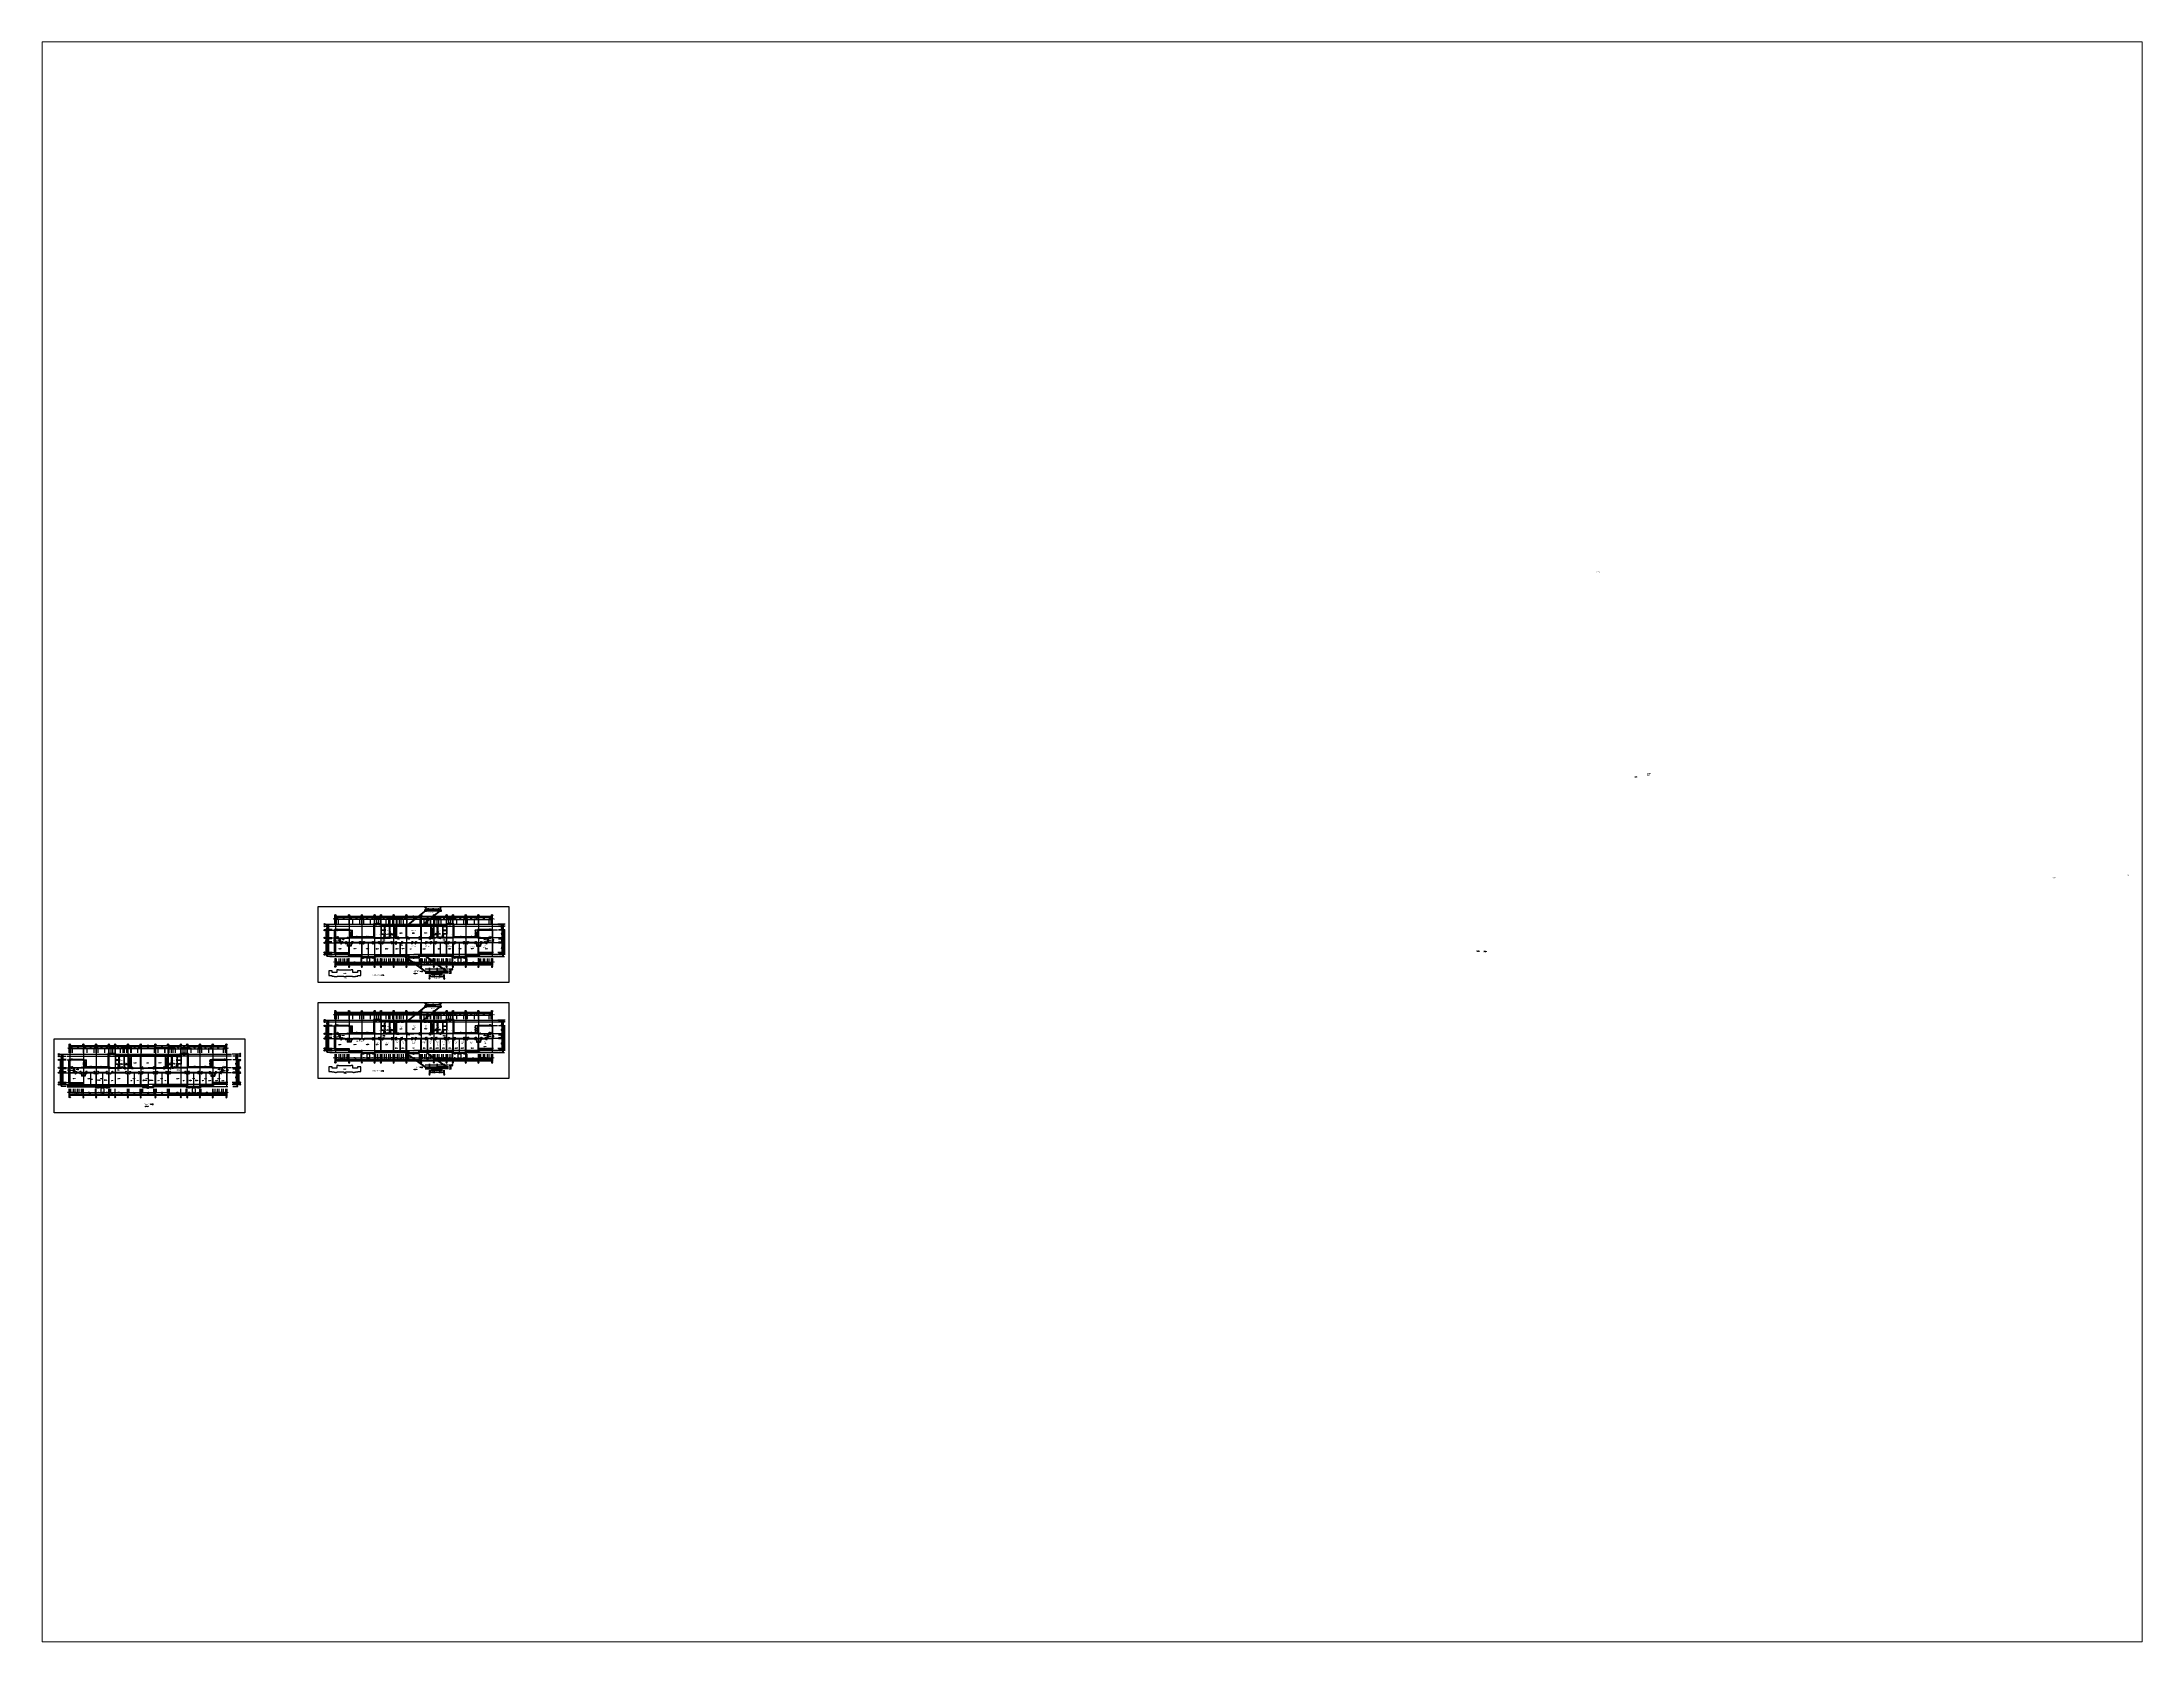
# Paper-space layout 'Layout1' of a CAD drawing. Extents: x 1.05 to 9.45, y 0.8 to 7.2.
# The model-space entities are those that its viewports show. They can reach past a viewport. Long polylines and large blocks are cut down to what shows.
import ezdxf
from ezdxf.enums import TextEntityAlignment as Align

# ---------------------------------------------------------------- set-up
doc = ezdxf.new("R2010")
doc.units = 0
doc.header["$LTSCALE"] = 1000
doc.header["$MEASUREMENT"] = 0
for name, pattern in [('CONTINOUS', [0]), ('DASH', [0.35, 0.25, -0.1]), ('DOTE', [2.42, 2, -0.2, 0.02, -0.2]), ('HIDDEN2', [0.1875, 0.125, -0.0625])]:
    doc.linetypes.add(name, pattern=pattern)
doc.layers.get('0').update_dxf_attribs({"linetype": 'CONTINUOUS'})
doc.layers.get('DEFPOINTS').update_dxf_attribs({"linetype": 'CONTINUOUS'})
for name, color, linetype in [('AXIS', 3, 'CONTINUOUS'), ('AXIS_TEXT', 7, 'CONTINUOUS'), ('COLUMN', 7, 'CONTINUOUS'), ('DOTE', 1, 'DOTE'), ('FILL', 21, 'CONTINUOUS'), ('LVTRY', 253, 'CONTINUOUS'), ('LVTRY_WINDOW', 7, 'CONTINUOUS'), ('MCB', 30, 'CONTINUOUS'), ('PUB_TEXT', 7, 'CONTINUOUS'), ('WALL', 255, 'CONTINUOUS'), ('WINDOW', 2, 'CONTINUOUS'), ('WINDOW_TEXT', 7, 'CONTINUOUS'), ('内部道路', 151, 'HIDDEN2'), ('和面积', 6, 'DASH'), ('面积注记', 7, 'CONTINUOUS')]:
    doc.layers.add(name, color=color, linetype=linetype)
doc.styles.add('_HZTXT', font='romans.shx', dxfattribs={"width": 0.7, "bigfont": 'z.shx'})
doc.styles.add('COMPLEX', font='COMPLEX')
doc.styles.add('DIM_FONT', font='SIMPLEX.shx', dxfattribs={"width": 0.7})
doc.styles.add('HZ', font='romans.shx', dxfattribs={"bigfont": 'z.shx'})
doc.styles.add('HZ_SIMPLEX', font='SIMPLEX.shx', dxfattribs={"width": 0.8, "bigfont": 'hztxt.shx'})
doc.styles.add('SIMPLEX', font='SIMPLEX.SHX')
doc.styles.add('Z', font='romans', dxfattribs={"width": 0.8, "bigfont": 'z'})
doc.dimstyles.new('AXIS', dxfattribs={"dimtxt": 300, "dimasz": 1, "dimexe": 250, "dimexo": 300, "dimgap": 150, "dimtad": 1, "dimdec": 0, "dimzin": 0, "dimdsep": 46, "dimtxsty": 'DIM_FONT', "dimblk": '_DIMX', "dimcen": 2.5, "dimse1": 1, "dimse2": 1, "dimclrt": 7, "dimadec": 0, "dimazin": 0, "dimtfac": 1, "dimtdec": 0, "dimtix": 1, "dimtmove": 2, "dimatfit": 3, "dimldrblk": '_DIMX', "dimfxl": 1, "dimarcsym": 0})
doc.dimstyles.new('DIMA', dxfattribs={"dimtxt": 300, "dimasz": 1, "dimexe": 250, "dimexo": 300, "dimgap": 150, "dimtad": 1, "dimdec": 0, "dimzin": 0, "dimdsep": 46, "dimtxsty": 'DIM_FONT', "dimblk": '_DIMX', "dimcen": 2.5, "dimse1": 1, "dimclrt": 7, "dimadec": 0, "dimazin": 0, "dimtfac": 1, "dimtdec": 0, "dimtix": 1, "dimtmove": 2, "dimatfit": 3, "dimldrblk": '_DIMX', "dimfxl": 1, "dimarcsym": 0})
doc.dimstyles.new('DIMB', dxfattribs={"dimtxt": 300, "dimasz": 1, "dimexe": 250, "dimexo": 300, "dimgap": 150, "dimtad": 1, "dimdec": 0, "dimzin": 0, "dimdsep": 46, "dimtxsty": 'DIM_FONT', "dimblk": '_DIMX', "dimcen": 2.5, "dimse2": 1, "dimclrt": 7, "dimadec": 0, "dimazin": 0, "dimtfac": 1, "dimtdec": 0, "dimtix": 1, "dimtmove": 2, "dimatfit": 3, "dimldrblk": '_DIMX', "dimfxl": 1, "dimarcsym": 0})
doc.dimstyles.new('DIMN', dxfattribs={"dimtxt": 300, "dimasz": 1, "dimexe": 250, "dimexo": 300, "dimgap": 150, "dimtad": 1, "dimdec": 0, "dimzin": 0, "dimdsep": 46, "dimtxsty": 'DIM_FONT', "dimblk": '_DIMX', "dimcen": 2.5, "dimclrt": 7, "dimadec": 0, "dimazin": 0, "dimtfac": 1, "dimtdec": 0, "dimtix": 1, "dimtmove": 2, "dimatfit": 3, "dimldrblk": '_DIMX', "dimfxl": 1, "dimarcsym": 0})

# ---------------------------------------------------------------- blocks, each defined once
blk = doc.blocks.new('_WBLK')
for p, q in [((-0.5, 0.5), (0.5, 0.5)), ((-0.5, 0), (0.5, 0)), ((-0.5, -0.5), (0.5, -0.5))]:
    blk.add_line(p, q)
at = {"layer": 'WINDOW_TEXT', "style": 'SIMPLEX', "flags": 9}
blk.add_attdef('A', text='', height=1, dxfattribs=at).set_placement((0, 1.5), align=Align.MIDDLE)
blk = doc.blocks.new('_DBLK1')
for p, q in [((-0.5, 0), (-0.25, -0.43)), ((0.5, 0), (0.25, -0.43))]:
    blk.add_line(p, q)
for centre, start, end in [((-0.5, 0), 300, 0), ((0.5, 0), 180, 240)]:
    blk.add_arc(centre, 0.5, start, end)
at = {"layer": 'WINDOW_TEXT', "style": 'SIMPLEX', "flags": 9}
blk.add_attdef('A', text='', height=1, dxfattribs=at).set_placement((0, 1.5), align=Align.MIDDLE)
blk = doc.blocks.new('_DBLK')
blk.add_line((-0.5, 0), (0, -0.9))
blk.add_arc((-0.5, 0), 1, 300, 0)
at = {"layer": 'WINDOW_TEXT', "style": 'SIMPLEX', "flags": 9}
blk.add_attdef('A', text='', height=1, dxfattribs=at).set_placement((0, 1.5), align=Align.MIDDLE)
blk = doc.blocks.new('_AXISO')
blk.add_circle((0, 0), 0.5)
at = {"layer": 'AXIS_TEXT', "style": 'COMPLEX', "width": 1.041667}
blk.add_attdef('A', text='', height=0.56, dxfattribs=at).set_placement((-0.25, -0.28), (0.25, -0.28), align=Align.FIT)
blk = doc.blocks.new('_DIMX')
blk.add_line((-150, 0), (150, 0))
at = {"const_width": 50}
blk.add_lwpolyline([(-70, -70), (70, 70)], dxfattribs=at)
blk = doc.blocks.new('*D659')
at = {"layer": 'AXIS', "color": 0, "lineweight": -2}
blk.add_line((922285, 99156), (913937, 99156), dxfattribs=at)
at = {"layer": 'DEFPOINTS', "color": 0}
for p in [(913936, 99156), (913936, 95682), (922286, 95682)]:
    blk.add_point(p, dxfattribs=at)
at = {"layer": 'AXIS', "color": 0, "lineweight": -2, "rotation": 180}
blk.add_blockref('_DIMX', (913936, 99156), dxfattribs=at)
at = {"layer": 'AXIS', "color": 0, "lineweight": -2}
blk.add_blockref('_DIMX', (922286, 99156), dxfattribs=at)
at = {"layer": 'AXIS', "color": 7, "insert": (918111, 99456), "char_height": 300, "attachment_point": 5, "style": 'DIM_FONT'}
blk.add_mtext('8350', dxfattribs=at)
blk = doc.blocks.new('*D660')
at = {"layer": 'AXIS', "color": 0, "lineweight": -2}
blk.add_line((913935, 99156), (906137, 99156), dxfattribs=at)
at = {"layer": 'DEFPOINTS', "color": 0}
for p in [(906136, 99156), (906136, 95682), (913936, 95682)]:
    blk.add_point(p, dxfattribs=at)
at = {"layer": 'AXIS', "color": 0, "lineweight": -2, "rotation": 180}
blk.add_blockref('_DIMX', (906136, 99156), dxfattribs=at)
at = {"layer": 'AXIS', "color": 0, "lineweight": -2}
blk.add_blockref('_DIMX', (913936, 99156), dxfattribs=at)
at = {"layer": 'AXIS', "color": 7, "insert": (910036, 99456), "char_height": 300, "attachment_point": 5, "style": 'DIM_FONT'}
blk.add_mtext('7800', dxfattribs=at)
blk = doc.blocks.new('*D661')
at = {"layer": 'AXIS', "color": 0, "lineweight": -2}
blk.add_line((906135, 99156), (898337, 99156), dxfattribs=at)
at = {"layer": 'DEFPOINTS', "color": 0}
for p in [(898336, 99156), (898336, 95682), (906136, 95682)]:
    blk.add_point(p, dxfattribs=at)
at = {"layer": 'AXIS', "color": 0, "lineweight": -2, "rotation": 180}
blk.add_blockref('_DIMX', (898336, 99156), dxfattribs=at)
at = {"layer": 'AXIS', "color": 0, "lineweight": -2}
blk.add_blockref('_DIMX', (906136, 99156), dxfattribs=at)
at = {"layer": 'AXIS', "color": 7, "insert": (902236, 99456), "char_height": 300, "attachment_point": 5, "style": 'DIM_FONT'}
blk.add_mtext('7800', dxfattribs=at)
blk = doc.blocks.new('*D662')
at = {"layer": 'AXIS', "color": 0, "lineweight": -2}
blk.add_line((894435, 99156), (886637, 99156), dxfattribs=at)
at = {"layer": 'DEFPOINTS', "color": 0}
for p in [(886636, 99156), (886636, 95682), (894436, 95682)]:
    blk.add_point(p, dxfattribs=at)
at = {"layer": 'AXIS', "color": 0, "lineweight": -2, "rotation": 180}
blk.add_blockref('_DIMX', (886636, 99156), dxfattribs=at)
at = {"layer": 'AXIS', "color": 0, "lineweight": -2}
blk.add_blockref('_DIMX', (894436, 99156), dxfattribs=at)
at = {"layer": 'AXIS', "color": 7, "insert": (890536, 99456), "char_height": 300, "attachment_point": 5, "style": 'DIM_FONT'}
blk.add_mtext('7800', dxfattribs=at)
blk = doc.blocks.new('*D663')
at = {"layer": 'AXIS', "color": 0, "lineweight": -2}
blk.add_line((878835, 99156), (869837, 99156), dxfattribs=at)
at = {"layer": 'DEFPOINTS', "color": 0}
for p in [(869836, 99156), (869836, 95682), (878836, 95682)]:
    blk.add_point(p, dxfattribs=at)
at = {"layer": 'AXIS', "color": 0, "lineweight": -2, "rotation": 180}
blk.add_blockref('_DIMX', (869836, 99156), dxfattribs=at)
at = {"layer": 'AXIS', "color": 0, "lineweight": -2}
blk.add_blockref('_DIMX', (878836, 99156), dxfattribs=at)
at = {"layer": 'AXIS', "color": 7, "insert": (874336, 99456), "char_height": 300, "attachment_point": 5, "style": 'DIM_FONT'}
blk.add_mtext('9000', dxfattribs=at)
blk = doc.blocks.new('*D664')
at = {"layer": 'AXIS', "color": 0, "lineweight": -2}
blk.add_line((869835, 99156), (862037, 99156), dxfattribs=at)
at = {"layer": 'DEFPOINTS', "color": 0}
for p in [(862036, 99156), (862036, 95682), (869836, 95682)]:
    blk.add_point(p, dxfattribs=at)
at = {"layer": 'AXIS', "color": 0, "lineweight": -2, "rotation": 180}
blk.add_blockref('_DIMX', (862036, 99156), dxfattribs=at)
at = {"layer": 'AXIS', "color": 0, "lineweight": -2}
blk.add_blockref('_DIMX', (869836, 99156), dxfattribs=at)
at = {"layer": 'AXIS', "color": 7, "insert": (865936, 99456), "char_height": 300, "attachment_point": 5, "style": 'DIM_FONT'}
blk.add_mtext('7800', dxfattribs=at)
blk = doc.blocks.new('*D665')
at = {"layer": 'AXIS', "color": 0, "lineweight": -2}
blk.add_line((862035, 99156), (854237, 99156), dxfattribs=at)
at = {"layer": 'DEFPOINTS', "color": 0}
for p in [(854236, 99156), (854236, 95682), (862036, 95682)]:
    blk.add_point(p, dxfattribs=at)
at = {"layer": 'AXIS', "color": 0, "lineweight": -2, "rotation": 180}
blk.add_blockref('_DIMX', (854236, 99156), dxfattribs=at)
at = {"layer": 'AXIS', "color": 0, "lineweight": -2}
blk.add_blockref('_DIMX', (862036, 99156), dxfattribs=at)
at = {"layer": 'AXIS', "color": 7, "insert": (858136, 99456), "char_height": 300, "attachment_point": 5, "style": 'DIM_FONT'}
blk.add_mtext('7800', dxfattribs=at)
blk = doc.blocks.new('*D666')
at = {"layer": 'AXIS', "color": 0, "lineweight": -2}
blk.add_line((854235, 99156), (850337, 99156), dxfattribs=at)
at = {"layer": 'DEFPOINTS', "color": 0}
for p in [(850336, 99156), (850336, 95682), (854236, 95682)]:
    blk.add_point(p, dxfattribs=at)
at = {"layer": 'AXIS', "color": 0, "lineweight": -2, "rotation": 180}
blk.add_blockref('_DIMX', (850336, 99156), dxfattribs=at)
at = {"layer": 'AXIS', "color": 0, "lineweight": -2}
blk.add_blockref('_DIMX', (854236, 99156), dxfattribs=at)
at = {"layer": 'AXIS', "color": 7, "insert": (852286, 99456), "char_height": 300, "attachment_point": 5, "style": 'DIM_FONT'}
blk.add_mtext('3900', dxfattribs=at)
blk = doc.blocks.new('*D667')
at = {"layer": 'AXIS', "color": 0, "lineweight": -2}
blk.add_line((850335, 99156), (842537, 99156), dxfattribs=at)
at = {"layer": 'DEFPOINTS', "color": 0}
for p in [(842536, 99156), (842536, 95682), (850336, 95682)]:
    blk.add_point(p, dxfattribs=at)
at = {"layer": 'AXIS', "color": 0, "lineweight": -2, "rotation": 180}
blk.add_blockref('_DIMX', (842536, 99156), dxfattribs=at)
at = {"layer": 'AXIS', "color": 0, "lineweight": -2}
blk.add_blockref('_DIMX', (850336, 99156), dxfattribs=at)
at = {"layer": 'AXIS', "color": 7, "insert": (846436, 99456), "char_height": 300, "attachment_point": 5, "style": 'DIM_FONT'}
blk.add_mtext('7800', dxfattribs=at)
blk = doc.blocks.new('*D668')
at = {"layer": 'AXIS', "color": 0, "lineweight": -2}
blk.add_line((842535, 99156), (834737, 99156), dxfattribs=at)
at = {"layer": 'DEFPOINTS', "color": 0}
for p in [(834736, 99156), (834736, 95682), (842536, 95682)]:
    blk.add_point(p, dxfattribs=at)
at = {"layer": 'AXIS', "color": 0, "lineweight": -2, "rotation": 180}
blk.add_blockref('_DIMX', (834736, 99156), dxfattribs=at)
at = {"layer": 'AXIS', "color": 0, "lineweight": -2}
blk.add_blockref('_DIMX', (842536, 99156), dxfattribs=at)
at = {"layer": 'AXIS', "color": 7, "insert": (838636, 99456), "char_height": 300, "attachment_point": 5, "style": 'DIM_FONT'}
blk.add_mtext('7800', dxfattribs=at)
blk = doc.blocks.new('*D669')
at = {"layer": 'AXIS', "color": 0, "lineweight": -2}
blk.add_line((834735, 99156), (826387, 99156), dxfattribs=at)
at = {"layer": 'DEFPOINTS', "color": 0}
for p in [(826386, 99156), (826386, 95682), (834736, 95682)]:
    blk.add_point(p, dxfattribs=at)
at = {"layer": 'AXIS', "color": 0, "lineweight": -2, "rotation": 180}
blk.add_blockref('_DIMX', (826386, 99156), dxfattribs=at)
at = {"layer": 'AXIS', "color": 0, "lineweight": -2}
blk.add_blockref('_DIMX', (834736, 99156), dxfattribs=at)
at = {"layer": 'AXIS', "color": 7, "insert": (830561, 99456), "char_height": 300, "attachment_point": 5, "style": 'DIM_FONT'}
blk.add_mtext('8350', dxfattribs=at)
blk = doc.blocks.new('*D670')
at = {"layer": 'AXIS', "color": 0, "lineweight": -2}
for p, q in [((826086, 95982), (826086, 100206)), ((922585, 99956), (826087, 99956)), ((922586, 95982), (922586, 100206))]:
    blk.add_line(p, q, dxfattribs=at)
at = {"layer": 'DEFPOINTS', "color": 0}
for p in [(826086, 99956), (826086, 95682), (922586, 95682)]:
    blk.add_point(p, dxfattribs=at)
at = {"layer": 'AXIS', "color": 0, "lineweight": -2, "rotation": 180}
blk.add_blockref('_DIMX', (826086, 99956), dxfattribs=at)
at = {"layer": 'AXIS', "color": 0, "lineweight": -2}
blk.add_blockref('_DIMX', (922586, 99956), dxfattribs=at)
at = {"layer": 'AXIS', "color": 7, "insert": (874336, 100256), "char_height": 300, "attachment_point": 5, "style": 'DIM_FONT'}
blk.add_mtext('96500', dxfattribs=at)
blk = doc.blocks.new('*D671')
at = {"layer": 'AXIS', "color": 0, "lineweight": -2}
for p, q in [((863835, 98270), (862037, 98270)), ((863836, 95805), (863836, 98520))]:
    blk.add_line(p, q, dxfattribs=at)
at = {"layer": 'DEFPOINTS', "color": 0}
for p in [(862036, 98270), (862036, 95505), (863836, 95505)]:
    blk.add_point(p, dxfattribs=at)
at = {"layer": 'AXIS', "color": 0, "lineweight": -2, "rotation": 180}
blk.add_blockref('_DIMX', (862036, 98270), dxfattribs=at)
at = {"layer": 'AXIS', "color": 0, "lineweight": -2}
blk.add_blockref('_DIMX', (863836, 98270), dxfattribs=at)
at = {"layer": 'AXIS', "color": 7, "insert": (862936, 98570), "char_height": 300, "attachment_point": 5, "style": 'DIM_FONT'}
blk.add_mtext('1800', dxfattribs=at)
blk = doc.blocks.new('*D672')
at = {"layer": 'AXIS', "color": 0, "lineweight": -2}
for p, q in [((859936, 95805), (859936, 98520)), ((861435, 98270), (859937, 98270)), ((861436, 95805), (861436, 98520))]:
    blk.add_line(p, q, dxfattribs=at)
at = {"layer": 'DEFPOINTS', "color": 0}
for p in [(859936, 98270), (859936, 95505), (861436, 95505)]:
    blk.add_point(p, dxfattribs=at)
at = {"layer": 'AXIS', "color": 0, "lineweight": -2, "rotation": 180}
blk.add_blockref('_DIMX', (859936, 98270), dxfattribs=at)
at = {"layer": 'AXIS', "color": 0, "lineweight": -2}
blk.add_blockref('_DIMX', (861436, 98270), dxfattribs=at)
at = {"layer": 'AXIS', "color": 7, "insert": (860686, 98570), "char_height": 300, "attachment_point": 5, "style": 'DIM_FONT'}
blk.add_mtext('1500', dxfattribs=at)
blk = doc.blocks.new('*D673')
at = {"layer": 'AXIS', "color": 0, "lineweight": -2}
for p, q in [((859036, 95805), (859036, 98520)), ((859935, 98270), (859037, 98270)), ((859936, 95805), (859936, 98520))]:
    blk.add_line(p, q, dxfattribs=at)
at = {"layer": 'DEFPOINTS', "color": 0}
for p in [(859036, 98270), (859036, 95505), (859936, 95505)]:
    blk.add_point(p, dxfattribs=at)
at = {"layer": 'AXIS', "color": 0, "lineweight": -2, "rotation": 180}
blk.add_blockref('_DIMX', (859036, 98270), dxfattribs=at)
at = {"layer": 'AXIS', "color": 0, "lineweight": -2}
blk.add_blockref('_DIMX', (859936, 98270), dxfattribs=at)
at = {"layer": 'AXIS', "color": 7, "insert": (859486, 98570), "char_height": 300, "attachment_point": 5, "style": 'DIM_FONT'}
blk.add_mtext('900', dxfattribs=at)
blk = doc.blocks.new('*D674')
at = {"layer": 'AXIS', "color": 0, "lineweight": -2}
for p, q in [((857536, 95805), (857536, 98520)), ((859035, 98270), (857537, 98270)), ((859036, 95805), (859036, 98520))]:
    blk.add_line(p, q, dxfattribs=at)
at = {"layer": 'DEFPOINTS', "color": 0}
for p in [(857536, 98270), (857536, 95505), (859036, 95505)]:
    blk.add_point(p, dxfattribs=at)
at = {"layer": 'AXIS', "color": 0, "lineweight": -2, "rotation": 180}
blk.add_blockref('_DIMX', (857536, 98270), dxfattribs=at)
at = {"layer": 'AXIS', "color": 0, "lineweight": -2}
blk.add_blockref('_DIMX', (859036, 98270), dxfattribs=at)
at = {"layer": 'AXIS', "color": 7, "insert": (858286, 98570), "char_height": 300, "attachment_point": 5, "style": 'DIM_FONT'}
blk.add_mtext('1500', dxfattribs=at)
blk = doc.blocks.new('*D675')
at = {"layer": 'AXIS', "color": 0, "lineweight": -2}
for p, q in [((854236, 95805), (854236, 98520)), ((857535, 98270), (854237, 98270)), ((857536, 95805), (857536, 98520))]:
    blk.add_line(p, q, dxfattribs=at)
at = {"layer": 'DEFPOINTS', "color": 0}
for p in [(854236, 98270), (854236, 95505), (857536, 95505)]:
    blk.add_point(p, dxfattribs=at)
at = {"layer": 'AXIS', "color": 0, "lineweight": -2, "rotation": 180.0000000000005}
blk.add_blockref('_DIMX', (854236, 98270), dxfattribs=at)
at = {"layer": 'AXIS', "color": 0, "lineweight": -2}
blk.add_blockref('_DIMX', (857536, 98270), dxfattribs=at)
at = {"layer": 'AXIS', "color": 7, "insert": (855886, 98570), "char_height": 300, "attachment_point": 5, "style": 'DIM_FONT'}
blk.add_mtext('3300', dxfattribs=at)
blk = doc.blocks.new('*D676')
at = {"layer": 'AXIS', "color": 0, "lineweight": -2}
for p, q in [((852886, 95805), (852886, 98520)), ((854235, 98270), (852887, 98270)), ((854236, 95805), (854236, 98520))]:
    blk.add_line(p, q, dxfattribs=at)
at = {"layer": 'DEFPOINTS', "color": 0}
for p in [(852886, 98270), (852886, 95505), (854236, 95505)]:
    blk.add_point(p, dxfattribs=at)
at = {"layer": 'AXIS', "color": 0, "lineweight": -2, "rotation": 180}
blk.add_blockref('_DIMX', (852886, 98270), dxfattribs=at)
at = {"layer": 'AXIS', "color": 0, "lineweight": -2}
blk.add_blockref('_DIMX', (854236, 98270), dxfattribs=at)
at = {"layer": 'AXIS', "color": 7, "insert": (853561, 98570), "char_height": 300, "attachment_point": 5, "style": 'DIM_FONT'}
blk.add_mtext('1350', dxfattribs=at)
blk = doc.blocks.new('*D677')
at = {"layer": 'AXIS', "color": 0, "lineweight": -2}
for p, q in [((851686, 95805), (851686, 98520)), ((852885, 98270), (851687, 98270)), ((852886, 95805), (852886, 98520))]:
    blk.add_line(p, q, dxfattribs=at)
at = {"layer": 'DEFPOINTS', "color": 0}
for p in [(851686, 98270), (851686, 95505), (852886, 95505)]:
    blk.add_point(p, dxfattribs=at)
at = {"layer": 'AXIS', "color": 0, "lineweight": -2, "rotation": 180}
blk.add_blockref('_DIMX', (851686, 98270), dxfattribs=at)
at = {"layer": 'AXIS', "color": 0, "lineweight": -2}
blk.add_blockref('_DIMX', (852886, 98270), dxfattribs=at)
at = {"layer": 'AXIS', "color": 7, "insert": (852286, 98570), "char_height": 300, "attachment_point": 5, "style": 'DIM_FONT'}
blk.add_mtext('1200', dxfattribs=at)
blk = doc.blocks.new('*D678')
at = {"layer": 'AXIS', "color": 0, "lineweight": -2}
for p, q in [((850336, 95805), (850336, 98520)), ((851685, 98270), (850337, 98270)), ((851686, 95805), (851686, 98520))]:
    blk.add_line(p, q, dxfattribs=at)
at = {"layer": 'DEFPOINTS', "color": 0}
for p in [(850336, 98270), (850336, 95505), (851686, 95505)]:
    blk.add_point(p, dxfattribs=at)
at = {"layer": 'AXIS', "color": 0, "lineweight": -2, "rotation": 180}
blk.add_blockref('_DIMX', (850336, 98270), dxfattribs=at)
at = {"layer": 'AXIS', "color": 0, "lineweight": -2}
blk.add_blockref('_DIMX', (851686, 98270), dxfattribs=at)
at = {"layer": 'AXIS', "color": 7, "insert": (851011, 98570), "char_height": 300, "attachment_point": 5, "style": 'DIM_FONT'}
blk.add_mtext('1350', dxfattribs=at)
blk = doc.blocks.new('*D679')
at = {"layer": 'AXIS', "color": 0, "lineweight": -2}
for p, q in [((847936, 95805), (847936, 98520)), ((850335, 98270), (847937, 98270)), ((850336, 95805), (850336, 98520))]:
    blk.add_line(p, q, dxfattribs=at)
at = {"layer": 'DEFPOINTS', "color": 0}
for p in [(847936, 98270), (847936, 95505), (850336, 95505)]:
    blk.add_point(p, dxfattribs=at)
at = {"layer": 'AXIS', "color": 0, "lineweight": -2, "rotation": 180}
blk.add_blockref('_DIMX', (847936, 98270), dxfattribs=at)
at = {"layer": 'AXIS', "color": 0, "lineweight": -2}
blk.add_blockref('_DIMX', (850336, 98270), dxfattribs=at)
at = {"layer": 'AXIS', "color": 7, "insert": (849136, 98570), "char_height": 300, "attachment_point": 5, "style": 'DIM_FONT'}
blk.add_mtext('2400', dxfattribs=at)
blk = doc.blocks.new('*D680')
at = {"layer": 'AXIS', "color": 0, "lineweight": -2}
for p, q in [((843736, 95805), (843736, 98520)), ((847935, 98270), (843737, 98270)), ((847936, 95805), (847936, 98520))]:
    blk.add_line(p, q, dxfattribs=at)
at = {"layer": 'DEFPOINTS', "color": 0}
for p in [(843736, 98270), (843736, 95505), (847936, 95505)]:
    blk.add_point(p, dxfattribs=at)
at = {"layer": 'AXIS', "color": 0, "lineweight": -2, "rotation": 180}
blk.add_blockref('_DIMX', (843736, 98270), dxfattribs=at)
at = {"layer": 'AXIS', "color": 0, "lineweight": -2}
blk.add_blockref('_DIMX', (847936, 98270), dxfattribs=at)
at = {"layer": 'AXIS', "color": 7, "insert": (845836, 98570), "char_height": 300, "attachment_point": 5, "style": 'DIM_FONT'}
blk.add_mtext('4200', dxfattribs=at)
blk = doc.blocks.new('*D681')
at = {"layer": 'AXIS', "color": 0, "lineweight": -2}
for p, q in [((842536, 95805), (842536, 98520)), ((843735, 98270), (842537, 98270)), ((843736, 95805), (843736, 98520))]:
    blk.add_line(p, q, dxfattribs=at)
at = {"layer": 'DEFPOINTS', "color": 0}
for p in [(842536, 98270), (842536, 95505), (843736, 95505)]:
    blk.add_point(p, dxfattribs=at)
at = {"layer": 'AXIS', "color": 0, "lineweight": -2, "rotation": 180}
blk.add_blockref('_DIMX', (842536, 98270), dxfattribs=at)
at = {"layer": 'AXIS', "color": 0, "lineweight": -2}
blk.add_blockref('_DIMX', (843736, 98270), dxfattribs=at)
at = {"layer": 'AXIS', "color": 7, "insert": (843136, 98570), "char_height": 300, "attachment_point": 5, "style": 'DIM_FONT'}
blk.add_mtext('1200', dxfattribs=at)
blk = doc.blocks.new('*D682')
at = {"layer": 'AXIS', "color": 0, "lineweight": -2}
for p, q in [((841336, 95805), (841336, 98520)), ((842535, 98270), (841337, 98270)), ((842536, 95805), (842536, 98520))]:
    blk.add_line(p, q, dxfattribs=at)
at = {"layer": 'DEFPOINTS', "color": 0}
for p in [(841336, 98270), (841336, 95505), (842536, 95505)]:
    blk.add_point(p, dxfattribs=at)
at = {"layer": 'AXIS', "color": 0, "lineweight": -2, "rotation": 180}
blk.add_blockref('_DIMX', (841336, 98270), dxfattribs=at)
at = {"layer": 'AXIS', "color": 0, "lineweight": -2}
blk.add_blockref('_DIMX', (842536, 98270), dxfattribs=at)
at = {"layer": 'AXIS', "color": 7, "insert": (841936, 98570), "char_height": 300, "attachment_point": 5, "style": 'DIM_FONT'}
blk.add_mtext('1200', dxfattribs=at)
blk = doc.blocks.new('*D683')
at = {"layer": 'AXIS', "color": 0, "lineweight": -2}
for p, q in [((837136, 95805), (837136, 98520)), ((841335, 98270), (837137, 98270)), ((841336, 95805), (841336, 98520))]:
    blk.add_line(p, q, dxfattribs=at)
at = {"layer": 'DEFPOINTS', "color": 0}
for p in [(837136, 98270), (837136, 95505), (841336, 95505)]:
    blk.add_point(p, dxfattribs=at)
at = {"layer": 'AXIS', "color": 0, "lineweight": -2, "rotation": 180}
blk.add_blockref('_DIMX', (837136, 98270), dxfattribs=at)
at = {"layer": 'AXIS', "color": 0, "lineweight": -2}
blk.add_blockref('_DIMX', (841336, 98270), dxfattribs=at)
at = {"layer": 'AXIS', "color": 7, "insert": (839236, 98570), "char_height": 300, "attachment_point": 5, "style": 'DIM_FONT'}
blk.add_mtext('4200', dxfattribs=at)
blk = doc.blocks.new('*D684')
at = {"layer": 'AXIS', "color": 0, "lineweight": -2}
for p, q in [((828186, 95805), (828186, 98520)), ((834735, 98270), (828187, 98270)), ((834736, 95805), (834736, 98520))]:
    blk.add_line(p, q, dxfattribs=at)
at = {"layer": 'DEFPOINTS', "color": 0}
for p in [(828186, 98270), (828186, 95505), (834736, 95505)]:
    blk.add_point(p, dxfattribs=at)
at = {"layer": 'AXIS', "color": 0, "lineweight": -2, "rotation": 180}
blk.add_blockref('_DIMX', (828186, 98270), dxfattribs=at)
at = {"layer": 'AXIS', "color": 0, "lineweight": -2}
blk.add_blockref('_DIMX', (834736, 98270), dxfattribs=at)
at = {"layer": 'AXIS', "color": 7, "insert": (831461, 98570), "char_height": 300, "attachment_point": 5, "style": 'DIM_FONT'}
blk.add_mtext('6550', dxfattribs=at)
blk = doc.blocks.new('*D685')
at = {"layer": 'AXIS', "color": 0, "lineweight": -2}
for p, q in [((826986, 95805), (826986, 98520)), ((828185, 98270), (826987, 98270)), ((828186, 95805), (828186, 98520))]:
    blk.add_line(p, q, dxfattribs=at)
at = {"layer": 'DEFPOINTS', "color": 0}
for p in [(826986, 98270), (826986, 95505), (828186, 95505)]:
    blk.add_point(p, dxfattribs=at)
at = {"layer": 'AXIS', "color": 0, "lineweight": -2, "rotation": 180}
blk.add_blockref('_DIMX', (826986, 98270), dxfattribs=at)
at = {"layer": 'AXIS', "color": 0, "lineweight": -2}
blk.add_blockref('_DIMX', (828186, 98270), dxfattribs=at)
at = {"layer": 'AXIS', "color": 7, "insert": (827586, 98570), "char_height": 300, "attachment_point": 5, "style": 'DIM_FONT'}
blk.add_mtext('1200', dxfattribs=at)
blk = doc.blocks.new('*D686')
at = {"layer": 'AXIS', "color": 0, "lineweight": -2}
for p, q in [((826085, 98270), (826084, 98270)), ((826086, 95805), (826086, 98520)), ((826386, 98270), (826086, 98270)), ((826386, 95805), (826386, 98520)), ((826387, 98270), (826388, 98270))]:
    blk.add_line(p, q, dxfattribs=at)
at = {"layer": 'DEFPOINTS', "color": 0}
for p in [(826086, 98270), (826086, 95505), (826386, 95505)]:
    blk.add_point(p, dxfattribs=at)
at = {"layer": 'AXIS', "color": 0, "lineweight": -2}
blk.add_blockref('_DIMX', (826086, 98270), dxfattribs=at)
at = {"layer": 'AXIS', "color": 0, "lineweight": -2, "rotation": 180}
blk.add_blockref('_DIMX', (826386, 98270), dxfattribs=at)
at = {"layer": 'AXIS', "color": 7, "insert": (825497, 98570), "char_height": 300, "attachment_point": 5, "style": 'DIM_FONT'}
blk.add_mtext('300', dxfattribs=at)
blk = doc.blocks.new('*D687')
at = {"layer": 'AXIS', "color": 0, "lineweight": -2}
for p, q in [((861435, 98270), (861434, 98270)), ((862036, 98270), (861436, 98270)), ((862037, 98270), (862038, 98270))]:
    blk.add_line(p, q, dxfattribs=at)
at = {"layer": 'DEFPOINTS', "color": 0}
for p in [(861436, 98270), (861436, 95505), (862036, 95505)]:
    blk.add_point(p, dxfattribs=at)
at = {"layer": 'AXIS', "color": 0, "lineweight": -2}
blk.add_blockref('_DIMX', (861436, 98270), dxfattribs=at)
at = {"layer": 'AXIS', "color": 0, "lineweight": -2, "rotation": 180}
blk.add_blockref('_DIMX', (862036, 98270), dxfattribs=at)
at = {"layer": 'AXIS', "color": 7, "insert": (861736, 98570), "char_height": 300, "attachment_point": 5, "style": 'DIM_FONT'}
blk.add_mtext('600', dxfattribs=at)
blk = doc.blocks.new('*D688')
at = {"layer": 'AXIS', "color": 0, "lineweight": -2}
for p, q in [((834736, 95805), (834736, 98520)), ((837135, 98270), (834737, 98270)), ((837136, 95805), (837136, 98520))]:
    blk.add_line(p, q, dxfattribs=at)
at = {"layer": 'DEFPOINTS', "color": 0}
for p in [(834736, 98270), (834736, 95505), (837136, 95505)]:
    blk.add_point(p, dxfattribs=at)
at = {"layer": 'AXIS', "color": 0, "lineweight": -2, "rotation": 180}
blk.add_blockref('_DIMX', (834736, 98270), dxfattribs=at)
at = {"layer": 'AXIS', "color": 0, "lineweight": -2}
blk.add_blockref('_DIMX', (837136, 98270), dxfattribs=at)
at = {"layer": 'AXIS', "color": 7, "insert": (835936, 98570), "char_height": 300, "attachment_point": 5, "style": 'DIM_FONT'}
blk.add_mtext('2400', dxfattribs=at)
blk = doc.blocks.new('*D690')
at = {"layer": 'AXIS', "color": 0, "lineweight": -2}
for p, q in [((884836, 95805), (884836, 98520)), ((886635, 98270), (884837, 98270)), ((886636, 95805), (886636, 98520))]:
    blk.add_line(p, q, dxfattribs=at)
at = {"layer": 'DEFPOINTS', "color": 0}
for p in [(884836, 98270), (884836, 95505), (886636, 95505)]:
    blk.add_point(p, dxfattribs=at)
at = {"layer": 'AXIS', "color": 0, "lineweight": -2, "rotation": 180}
blk.add_blockref('_DIMX', (884836, 98270), dxfattribs=at)
at = {"layer": 'AXIS', "color": 0, "lineweight": -2}
blk.add_blockref('_DIMX', (886636, 98270), dxfattribs=at)
at = {"layer": 'AXIS', "color": 7, "insert": (885736, 98570), "char_height": 300, "attachment_point": 5, "style": 'DIM_FONT'}
blk.add_mtext('1800', dxfattribs=at)
blk = doc.blocks.new('*D691')
at = {"layer": 'AXIS', "color": 0, "lineweight": -2}
for p, q in [((863835, 98270), (863834, 98270)), ((863836, 95805), (863836, 98520)), ((864136, 98270), (863836, 98270)), ((864136, 95805), (864136, 98520)), ((864137, 98270), (864138, 98270))]:
    blk.add_line(p, q, dxfattribs=at)
at = {"layer": 'DEFPOINTS', "color": 0}
for p in [(863836, 98270), (863836, 95505), (864136, 95505)]:
    blk.add_point(p, dxfattribs=at)
at = {"layer": 'AXIS', "color": 0, "lineweight": -2}
blk.add_blockref('_DIMX', (863836, 98270), dxfattribs=at)
at = {"layer": 'AXIS', "color": 0, "lineweight": -2, "rotation": 180}
blk.add_blockref('_DIMX', (864136, 98270), dxfattribs=at)
at = {"layer": 'AXIS', "color": 7, "insert": (863986, 98570), "char_height": 300, "attachment_point": 5, "style": 'DIM_FONT'}
blk.add_mtext('300', dxfattribs=at)
blk = doc.blocks.new('*D706')
at = {"layer": 'AXIS', "color": 0, "lineweight": -2}
for p, q in [((921685, 98270), (921684, 98270)), ((921686, 95805), (921686, 98520)), ((921686, 98270), (922286, 98270)), ((922286, 95805), (922286, 98520)), ((922287, 98270), (922288, 98270))]:
    blk.add_line(p, q, dxfattribs=at)
at = {"layer": 'DEFPOINTS', "color": 0}
for p in [(921686, 95505), (922286, 98270), (922286, 95505)]:
    blk.add_point(p, dxfattribs=at)
at = {"layer": 'AXIS', "color": 0, "lineweight": -2}
blk.add_blockref('_DIMX', (921686, 98270), dxfattribs=at)
at = {"layer": 'AXIS', "color": 0, "lineweight": -2, "rotation": 180}
blk.add_blockref('_DIMX', (922286, 98270), dxfattribs=at)
at = {"layer": 'AXIS', "color": 7, "insert": (921986, 98570), "char_height": 300, "attachment_point": 5, "style": 'DIM_FONT'}
blk.add_mtext('600', dxfattribs=at)
blk = doc.blocks.new('*D707')
at = {"layer": 'AXIS', "color": 0, "lineweight": -2}
for p, q in [((886635, 98270), (886634, 98270)), ((886636, 98270), (887236, 98270)), ((887237, 98270), (887238, 98270))]:
    blk.add_line(p, q, dxfattribs=at)
at = {"layer": 'DEFPOINTS', "color": 0}
for p in [(886636, 95505), (887236, 98270), (887236, 95505)]:
    blk.add_point(p, dxfattribs=at)
at = {"layer": 'AXIS', "color": 0, "lineweight": -2}
blk.add_blockref('_DIMX', (886636, 98270), dxfattribs=at)
at = {"layer": 'AXIS', "color": 0, "lineweight": -2, "rotation": 180}
blk.add_blockref('_DIMX', (887236, 98270), dxfattribs=at)
at = {"layer": 'AXIS', "color": 7, "insert": (886936, 98570), "char_height": 300, "attachment_point": 5, "style": 'DIM_FONT'}
blk.add_mtext('600', dxfattribs=at)
blk = doc.blocks.new('*D709')
at = {"layer": 'AXIS', "color": 0, "lineweight": -2}
for p, q in [((884535, 98270), (884534, 98270)), ((884536, 95805), (884536, 98520)), ((884836, 98270), (884536, 98270)), ((884836, 95805), (884836, 98520)), ((884837, 98270), (884838, 98270))]:
    blk.add_line(p, q, dxfattribs=at)
at = {"layer": 'DEFPOINTS', "color": 0}
for p in [(884536, 98270), (884536, 95505), (884836, 95505)]:
    blk.add_point(p, dxfattribs=at)
at = {"layer": 'AXIS', "color": 0, "lineweight": -2}
blk.add_blockref('_DIMX', (884536, 98270), dxfattribs=at)
at = {"layer": 'AXIS', "color": 0, "lineweight": -2, "rotation": 180}
blk.add_blockref('_DIMX', (884836, 98270), dxfattribs=at)
at = {"layer": 'AXIS', "color": 7, "insert": (884686, 98570), "char_height": 300, "attachment_point": 5, "style": 'DIM_FONT'}
blk.add_mtext('300', dxfattribs=at)
blk = doc.blocks.new('*D710')
at = {"layer": 'AXIS', "color": 0, "lineweight": -2}
for p, q in [((880636, 95805), (880636, 98520)), ((884535, 98270), (880637, 98270)), ((884536, 95805), (884536, 98520))]:
    blk.add_line(p, q, dxfattribs=at)
at = {"layer": 'DEFPOINTS', "color": 0}
for p in [(880636, 98270), (880636, 95505), (884536, 95505)]:
    blk.add_point(p, dxfattribs=at)
at = {"layer": 'AXIS', "color": 0, "lineweight": -2, "rotation": 180}
blk.add_blockref('_DIMX', (880636, 98270), dxfattribs=at)
at = {"layer": 'AXIS', "color": 0, "lineweight": -2}
blk.add_blockref('_DIMX', (884536, 98270), dxfattribs=at)
at = {"layer": 'AXIS', "color": 7, "insert": (882586, 98570), "char_height": 300, "attachment_point": 5, "style": 'DIM_FONT'}
blk.add_mtext('3900', dxfattribs=at)
blk = doc.blocks.new('*D711')
at = {"layer": 'AXIS', "color": 0, "lineweight": -2}
for p, q in [((922285, 98270), (922284, 98270)), ((922286, 95805), (922286, 98520)), ((922286, 98270), (922586, 98270)), ((922586, 95805), (922586, 98520)), ((922587, 98270), (922588, 98270))]:
    blk.add_line(p, q, dxfattribs=at)
at = {"layer": 'DEFPOINTS', "color": 0}
for p in [(922286, 95505), (922586, 98270), (922586, 95505)]:
    blk.add_point(p, dxfattribs=at)
at = {"layer": 'AXIS', "color": 0, "lineweight": -2}
blk.add_blockref('_DIMX', (922286, 98270), dxfattribs=at)
at = {"layer": 'AXIS', "color": 0, "lineweight": -2, "rotation": 180}
blk.add_blockref('_DIMX', (922586, 98270), dxfattribs=at)
at = {"layer": 'AXIS', "color": 7, "insert": (923162, 98570), "char_height": 300, "attachment_point": 5, "style": 'DIM_FONT'}
blk.add_mtext('300', dxfattribs=at)
blk = doc.blocks.new('M_B14FAZ')
for p, q in [((-0.5, 0.5), (0.5, 0.5)), ((0.5, 0.02), (-0.5, 0.02)), ((-0.5, -0.5), (0.5, -0.5))]:
    blk.add_line(p, q)
blk = doc.blocks.new('*D712')
at = {"layer": 'AXIS', "color": 0, "lineweight": -2}
for p, q in [((826385, 98270), (826384, 98270)), ((826386, 95805), (826386, 98520)), ((826986, 98270), (826386, 98270)), ((826986, 95805), (826986, 98520)), ((826987, 98270), (826988, 98270))]:
    blk.add_line(p, q, dxfattribs=at)
at = {"layer": 'DEFPOINTS', "color": 0}
for p in [(826386, 98270), (826386, 95505), (826986, 95505)]:
    blk.add_point(p, dxfattribs=at)
at = {"layer": 'AXIS', "color": 0, "lineweight": -2}
blk.add_blockref('_DIMX', (826386, 98270), dxfattribs=at)
at = {"layer": 'AXIS', "color": 0, "lineweight": -2, "rotation": 180}
blk.add_blockref('_DIMX', (826986, 98270), dxfattribs=at)
at = {"layer": 'AXIS', "color": 7, "insert": (826686, 98570), "char_height": 300, "attachment_point": 5, "style": 'DIM_FONT'}
blk.add_mtext('600', dxfattribs=at)
blk = doc.blocks.new('*D713')
at = {"layer": 'AXIS', "color": 0, "lineweight": -2}
blk.add_line((929090, 95001), (929090, 93803), dxfattribs=at)
at = {"layer": 'DEFPOINTS', "color": 0}
for p in [(925890, 95002), (925890, 93802), (929090, 93802)]:
    blk.add_point(p, dxfattribs=at)
at = {"layer": 'AXIS', "color": 0, "lineweight": -2}
for p, rotation in [((929090, 95002), 90), ((929090, 93802), 270)]:
    blk.add_blockref('_DIMX', p, dxfattribs=dict(at, rotation=rotation))
at = {"layer": 'AXIS', "color": 7, "insert": (928790, 94402), "char_height": 300, "attachment_point": 5, "rotation": 90, "style": 'DIM_FONT'}
blk.add_mtext('1200', dxfattribs=at)
blk = doc.blocks.new('*D714')
at = {"layer": 'AXIS', "color": 0, "lineweight": -2}
blk.add_line((929090, 93801), (929090, 91403), dxfattribs=at)
at = {"layer": 'DEFPOINTS', "color": 0}
for p in [(925890, 93802), (925890, 91402), (929090, 91402)]:
    blk.add_point(p, dxfattribs=at)
at = {"layer": 'AXIS', "color": 0, "lineweight": -2}
for p, rotation in [((929090, 93802), 90), ((929090, 91402), 270)]:
    blk.add_blockref('_DIMX', p, dxfattribs=dict(at, rotation=rotation))
at = {"layer": 'AXIS', "color": 7, "insert": (928790, 92602), "char_height": 300, "attachment_point": 5, "rotation": 90, "style": 'DIM_FONT'}
blk.add_mtext('2400', dxfattribs=at)
blk = doc.blocks.new('*D715')
at = {"layer": 'AXIS', "color": 0, "lineweight": -2}
blk.add_line((929090, 91401), (929090, 86603), dxfattribs=at)
at = {"layer": 'DEFPOINTS', "color": 0}
for p in [(925890, 91402), (925890, 86602), (929090, 86602)]:
    blk.add_point(p, dxfattribs=at)
at = {"layer": 'AXIS', "color": 0, "lineweight": -2}
for p, rotation in [((929090, 91402), 90), ((929090, 86602), 270)]:
    blk.add_blockref('_DIMX', p, dxfattribs=dict(at, rotation=rotation))
at = {"layer": 'AXIS', "color": 7, "insert": (928790, 89002), "char_height": 300, "attachment_point": 5, "rotation": 90, "style": 'DIM_FONT'}
blk.add_mtext('4800', dxfattribs=at)
blk = doc.blocks.new('*D716')
at = {"layer": 'AXIS', "color": 0, "lineweight": -2}
blk.add_line((929090, 86601), (929090, 83603), dxfattribs=at)
at = {"layer": 'DEFPOINTS', "color": 0}
for p in [(925890, 86602), (925890, 83602), (929090, 83602)]:
    blk.add_point(p, dxfattribs=at)
at = {"layer": 'AXIS', "color": 0, "lineweight": -2}
for p, rotation in [((929090, 86602), 90), ((929090, 83602), 270)]:
    blk.add_blockref('_DIMX', p, dxfattribs=dict(at, rotation=rotation))
at = {"layer": 'AXIS', "color": 7, "insert": (928790, 85102), "char_height": 300, "attachment_point": 5, "rotation": 90, "style": 'DIM_FONT'}
blk.add_mtext('3000', dxfattribs=at)
blk = doc.blocks.new('*D717')
at = {"layer": 'AXIS', "color": 0, "lineweight": -2}
blk.add_line((929090, 83601), (929090, 77603), dxfattribs=at)
at = {"layer": 'DEFPOINTS', "color": 0}
for p in [(925890, 83602), (925890, 77602), (929090, 77602)]:
    blk.add_point(p, dxfattribs=at)
at = {"layer": 'AXIS', "color": 0, "lineweight": -2}
for p, rotation in [((929090, 83602), 90), ((929090, 77602), 270)]:
    blk.add_blockref('_DIMX', p, dxfattribs=dict(at, rotation=rotation))
at = {"layer": 'AXIS', "color": 7, "insert": (928790, 80602), "char_height": 300, "attachment_point": 5, "rotation": 90, "style": 'DIM_FONT'}
blk.add_mtext('6000', dxfattribs=at)
blk = doc.blocks.new('*D718')
at = {"layer": 'AXIS', "color": 0, "lineweight": -2}
for p, q in [((926190, 91702), (930140, 91702)), ((929890, 91701), (929890, 77053)), ((926190, 77052), (930140, 77052))]:
    blk.add_line(p, q, dxfattribs=at)
at = {"layer": 'DEFPOINTS', "color": 0}
for p in [(925890, 91702), (925890, 77052), (929890, 77052)]:
    blk.add_point(p, dxfattribs=at)
at = {"layer": 'AXIS', "color": 0, "lineweight": -2}
for p, rotation in [((929890, 91702), 90), ((929890, 77052), 270)]:
    blk.add_blockref('_DIMX', p, dxfattribs=dict(at, rotation=rotation))
at = {"layer": 'AXIS', "color": 7, "insert": (929590, 84377), "char_height": 300, "attachment_point": 5, "rotation": 90, "style": 'DIM_FONT'}
blk.add_mtext('14650', dxfattribs=at)
blk = doc.blocks.new('*D719')
at = {"layer": 'AXIS', "color": 0, "lineweight": -2}
for p, q in [((926216, 86602), (928542, 86602)), ((926216, 86002), (928542, 86002)), ((928292, 86603), (928292, 86604)), ((928292, 86602), (928292, 86002)), ((928292, 86001), (928292, 86000))]:
    blk.add_line(p, q, dxfattribs=at)
at = {"layer": 'DEFPOINTS', "color": 0}
for p in [(925916, 86602), (925916, 86002), (928292, 86002)]:
    blk.add_point(p, dxfattribs=at)
at = {"layer": 'AXIS', "color": 0, "lineweight": -2}
for p, rotation in [((928292, 86602), 270), ((928292, 86002), 90)]:
    blk.add_blockref('_DIMX', p, dxfattribs=dict(at, rotation=rotation))
at = {"layer": 'AXIS', "color": 7, "insert": (927992, 86302), "char_height": 300, "attachment_point": 5, "rotation": 90, "style": 'DIM_FONT'}
blk.add_mtext('600', dxfattribs=at)
blk = doc.blocks.new('*D720')
at = {"layer": 'AXIS', "color": 0, "lineweight": -2}
for p, q in [((926216, 86002), (928542, 86002)), ((926216, 84202), (928542, 84202)), ((928292, 86001), (928292, 84203))]:
    blk.add_line(p, q, dxfattribs=at)
at = {"layer": 'DEFPOINTS', "color": 0}
for p in [(925916, 86002), (925916, 84202), (928292, 84202)]:
    blk.add_point(p, dxfattribs=at)
at = {"layer": 'AXIS', "color": 0, "lineweight": -2}
for p, rotation in [((928292, 86002), 90), ((928292, 84202), 270)]:
    blk.add_blockref('_DIMX', p, dxfattribs=dict(at, rotation=rotation))
at = {"layer": 'AXIS', "color": 7, "insert": (927992, 85102), "char_height": 300, "attachment_point": 5, "rotation": 90, "style": 'DIM_FONT'}
blk.add_mtext('1800', dxfattribs=at)
blk = doc.blocks.new('*D721')
at = {"layer": 'AXIS', "color": 0, "lineweight": -2}
blk.add_line((928292.151315, 95000.746421), (928292.151315, 93802.746421), dxfattribs=at)
at = {"layer": 'DEFPOINTS', "color": 0}
for p in [(926092.151315, 95001.746421), (926092.151315, 93801.746421), (928292.151315, 93801.746421)]:
    blk.add_point(p, dxfattribs=at)
at = {"layer": 'AXIS', "color": 0, "lineweight": -2}
for p, rotation in [((928292.151315, 95001.746421), 90), ((928292.151315, 93801.746421), 270)]:
    blk.add_blockref('_DIMX', p, dxfattribs=dict(at, rotation=rotation))
at = {"layer": 'AXIS', "color": 7, "insert": (927992.151315, 94401.746421), "char_height": 300, "attachment_point": 5, "rotation": 90, "style": 'DIM_FONT'}
blk.add_mtext('1200', dxfattribs=at)
blk = doc.blocks.new('*D722')
at = {"layer": 'AXIS', "color": 0, "lineweight": -2}
for p, q in [((926392.151315, 91701.746421), (928542.151315, 91701.746421)), ((928292.151315, 93800.746421), (928292.151315, 91702.746421))]:
    blk.add_line(p, q, dxfattribs=at)
at = {"layer": 'DEFPOINTS', "color": 0}
for p in [(926092.151315, 93801.746421), (926092.151315, 91701.746421), (928292.151315, 91701.746421)]:
    blk.add_point(p, dxfattribs=at)
at = {"layer": 'AXIS', "color": 0, "lineweight": -2}
for p, rotation in [((928292.151315, 93801.746421), 90), ((928292.151315, 91701.746421), 270)]:
    blk.add_blockref('_DIMX', p, dxfattribs=dict(at, rotation=rotation))
at = {"layer": 'AXIS', "color": 7, "insert": (927992.151315, 92751.746421), "char_height": 300, "attachment_point": 5, "rotation": 90, "style": 'DIM_FONT'}
blk.add_mtext('2100', dxfattribs=at)
blk = doc.blocks.new('*D723')
at = {"layer": 'AXIS', "color": 0, "lineweight": -2}
for p, q in [((926216, 77602), (928542, 77602)), ((928292, 83601), (928292, 77603))]:
    blk.add_line(p, q, dxfattribs=at)
at = {"layer": 'DEFPOINTS', "color": 0}
for p in [(925916, 83602), (925916, 77602), (928292, 77602)]:
    blk.add_point(p, dxfattribs=at)
at = {"layer": 'AXIS', "color": 0, "lineweight": -2}
for p, rotation in [((928292, 83602), 90), ((928292, 77602), 270)]:
    blk.add_blockref('_DIMX', p, dxfattribs=dict(at, rotation=rotation))
at = {"layer": 'AXIS', "color": 7, "insert": (927992, 80602), "char_height": 300, "attachment_point": 5, "rotation": 90, "style": 'DIM_FONT'}
blk.add_mtext('6000', dxfattribs=at)
blk = doc.blocks.new('*D724')
at = {"layer": 'AXIS', "color": 0, "lineweight": -2}
for p, q in [((926216, 77602), (928542, 77602)), ((928292, 77603), (928292, 77604)), ((928292, 77602), (928292, 77052)), ((926216, 77052), (928542, 77052)), ((928292, 77051), (928292, 77050))]:
    blk.add_line(p, q, dxfattribs=at)
at = {"layer": 'DEFPOINTS', "color": 0}
for p in [(925916, 77602), (925916, 77052), (928292, 77052)]:
    blk.add_point(p, dxfattribs=at)
at = {"layer": 'AXIS', "color": 0, "lineweight": -2}
for p, rotation in [((928292, 77602), 270), ((928292, 77052), 90)]:
    blk.add_blockref('_DIMX', p, dxfattribs=dict(at, rotation=rotation))
at = {"layer": 'AXIS', "color": 7, "insert": (927992, 77327), "char_height": 300, "attachment_point": 5, "rotation": 90, "style": 'DIM_FONT'}
blk.add_mtext('550', dxfattribs=at)
blk = doc.blocks.new('*D725')
at = {"layer": 'AXIS', "color": 0, "lineweight": -2}
for p, q in [((926216, 84202), (928542, 84202)), ((926216, 83602), (928542, 83602)), ((928292, 84203), (928292, 84204)), ((928292, 84202), (928292, 83602)), ((928292, 83601), (928292, 83600))]:
    blk.add_line(p, q, dxfattribs=at)
at = {"layer": 'DEFPOINTS', "color": 0}
for p in [(925916, 84202), (925916, 83602), (928292, 83602)]:
    blk.add_point(p, dxfattribs=at)
at = {"layer": 'AXIS', "color": 0, "lineweight": -2}
for p, rotation in [((928292, 84202), 270), ((928292, 83602), 90)]:
    blk.add_blockref('_DIMX', p, dxfattribs=dict(at, rotation=rotation))
at = {"layer": 'AXIS', "color": 7, "insert": (927992, 83902), "char_height": 300, "attachment_point": 5, "rotation": 90, "style": 'DIM_FONT'}
blk.add_mtext('600', dxfattribs=at)
blk = doc.blocks.new('*D726')
at = {"layer": 'AXIS', "color": 0, "lineweight": -2}
for p, q in [((926392.151315, 91701.746421), (928542.151315, 91701.746421)), ((928292.151315, 91702.746421), (928292.151315, 91703.746421)), ((928292.151315, 91701.746421), (928292.151315, 91401.746421)), ((928292.151315, 91400.746421), (928292.151315, 91399.746421))]:
    blk.add_line(p, q, dxfattribs=at)
at = {"layer": 'DEFPOINTS', "color": 0}
for p in [(926092.151315, 91701.746421), (926092.151315, 91401.746421), (928292.151315, 91401.746421)]:
    blk.add_point(p, dxfattribs=at)
at = {"layer": 'AXIS', "color": 0, "lineweight": -2}
for p, rotation in [((928292.151315, 91701.746421), 270), ((928292.151315, 91401.746421), 90)]:
    blk.add_blockref('_DIMX', p, dxfattribs=dict(at, rotation=rotation))
at = {"layer": 'AXIS', "color": 7, "insert": (927992.151315, 91551.746421), "char_height": 300, "attachment_point": 5, "rotation": 90, "style": 'DIM_FONT'}
blk.add_mtext('300', dxfattribs=at)
blk = doc.blocks.new('*D727')
at = {"layer": 'AXIS', "color": 0, "lineweight": -2}
for p, q in [((926190, 77602), (929340, 77602)), ((929090, 77601), (929090, 76403)), ((926190, 76402), (929340, 76402))]:
    blk.add_line(p, q, dxfattribs=at)
at = {"layer": 'DEFPOINTS', "color": 0}
for p in [(925890, 77602), (925890, 76402), (929090, 76402)]:
    blk.add_point(p, dxfattribs=at)
at = {"layer": 'AXIS', "color": 0, "lineweight": -2}
for p, rotation in [((929090, 77602), 90), ((929090, 76402), 270)]:
    blk.add_blockref('_DIMX', p, dxfattribs=dict(at, rotation=rotation))
at = {"layer": 'AXIS', "color": 7, "insert": (928790, 77002), "char_height": 300, "attachment_point": 5, "rotation": 90, "style": 'DIM_FONT'}
blk.add_mtext('1200', dxfattribs=at)
blk = doc.blocks.new('*D728')
at = {"layer": 'AXIS', "color": 0, "lineweight": -2}
for p, q in [((926190, 76402), (929340, 76402)), ((926190, 75202), (929340, 75202)), ((929090, 76401), (929090, 75203))]:
    blk.add_line(p, q, dxfattribs=at)
at = {"layer": 'DEFPOINTS', "color": 0}
for p in [(925890, 76402), (925890, 75202), (929090, 75202)]:
    blk.add_point(p, dxfattribs=at)
at = {"layer": 'AXIS', "color": 0, "lineweight": -2}
for p, rotation in [((929090, 76402), 90), ((929090, 75202), 270)]:
    blk.add_blockref('_DIMX', p, dxfattribs=dict(at, rotation=rotation))
at = {"layer": 'AXIS', "color": 7, "insert": (928790, 75802), "char_height": 300, "attachment_point": 5, "rotation": 90, "style": 'DIM_FONT'}
blk.add_mtext('1200', dxfattribs=at)
blk = doc.blocks.new('*D729')
at = {"layer": 'AXIS', "color": 0, "lineweight": -2}
blk.add_line((821412, 95001), (821412, 93803), dxfattribs=at)
at = {"layer": 'DEFPOINTS', "color": 0}
for p in [(821412, 93802), (824612, 95002), (824612, 93802)]:
    blk.add_point(p, dxfattribs=at)
at = {"layer": 'AXIS', "color": 0, "lineweight": -2}
for p, rotation in [((821412, 95002), 90), ((821412, 93802), 270)]:
    blk.add_blockref('_DIMX', p, dxfattribs=dict(at, rotation=rotation))
at = {"layer": 'AXIS', "color": 7, "insert": (821112, 94402), "char_height": 300, "attachment_point": 5, "rotation": 90, "style": 'DIM_FONT'}
blk.add_mtext('1200', dxfattribs=at)
blk = doc.blocks.new('*D730')
at = {"layer": 'AXIS', "color": 0, "lineweight": -2}
blk.add_line((821412, 93801), (821412, 91403), dxfattribs=at)
at = {"layer": 'DEFPOINTS', "color": 0}
for p in [(821412, 91402), (824612, 93802), (824612, 91402)]:
    blk.add_point(p, dxfattribs=at)
at = {"layer": 'AXIS', "color": 0, "lineweight": -2}
for p, rotation in [((821412, 93802), 90), ((821412, 91402), 270)]:
    blk.add_blockref('_DIMX', p, dxfattribs=dict(at, rotation=rotation))
at = {"layer": 'AXIS', "color": 7, "insert": (821112, 92602), "char_height": 300, "attachment_point": 5, "rotation": 90, "style": 'DIM_FONT'}
blk.add_mtext('2400', dxfattribs=at)
blk = doc.blocks.new('*D731')
at = {"layer": 'AXIS', "color": 0, "lineweight": -2}
blk.add_line((821412, 91401), (821412, 86603), dxfattribs=at)
at = {"layer": 'DEFPOINTS', "color": 0}
for p in [(824612, 91402), (821412, 86602), (824612, 86602)]:
    blk.add_point(p, dxfattribs=at)
at = {"layer": 'AXIS', "color": 0, "lineweight": -2}
for p, rotation in [((821412, 91402), 90), ((821412, 86602), 270)]:
    blk.add_blockref('_DIMX', p, dxfattribs=dict(at, rotation=rotation))
at = {"layer": 'AXIS', "color": 7, "insert": (821112, 89002), "char_height": 300, "attachment_point": 5, "rotation": 90, "style": 'DIM_FONT'}
blk.add_mtext('4800', dxfattribs=at)
blk = doc.blocks.new('*D732')
at = {"layer": 'AXIS', "color": 0, "lineweight": -2}
blk.add_line((821412, 86601), (821412, 83603), dxfattribs=at)
at = {"layer": 'DEFPOINTS', "color": 0}
for p in [(821412, 83602), (824612, 86602), (824612, 83602)]:
    blk.add_point(p, dxfattribs=at)
at = {"layer": 'AXIS', "color": 0, "lineweight": -2}
for p, rotation in [((821412, 86602), 90), ((821412, 83602), 270)]:
    blk.add_blockref('_DIMX', p, dxfattribs=dict(at, rotation=rotation))
at = {"layer": 'AXIS', "color": 7, "insert": (821112, 85102), "char_height": 300, "attachment_point": 5, "rotation": 90, "style": 'DIM_FONT'}
blk.add_mtext('3000', dxfattribs=at)
blk = doc.blocks.new('*D733')
at = {"layer": 'AXIS', "color": 0, "lineweight": -2}
blk.add_line((821412, 83601), (821412, 77603), dxfattribs=at)
at = {"layer": 'DEFPOINTS', "color": 0}
for p in [(821412, 77602), (824612, 83602), (824612, 77602)]:
    blk.add_point(p, dxfattribs=at)
at = {"layer": 'AXIS', "color": 0, "lineweight": -2}
for p, rotation in [((821412, 83602), 90), ((821412, 77602), 270)]:
    blk.add_blockref('_DIMX', p, dxfattribs=dict(at, rotation=rotation))
at = {"layer": 'AXIS', "color": 7, "insert": (821112, 80602), "char_height": 300, "attachment_point": 5, "rotation": 90, "style": 'DIM_FONT'}
blk.add_mtext('6000', dxfattribs=at)
blk = doc.blocks.new('*D734')
at = {"layer": 'AXIS', "color": 0, "lineweight": -2}
for p, q in [((824312, 91702), (820362, 91702)), ((820612, 91701), (820612, 77053)), ((824312, 77052), (820362, 77052))]:
    blk.add_line(p, q, dxfattribs=at)
at = {"layer": 'DEFPOINTS', "color": 0}
for p in [(824612, 91702), (820612, 77052), (824612, 77052)]:
    blk.add_point(p, dxfattribs=at)
at = {"layer": 'AXIS', "color": 0, "lineweight": -2}
for p, rotation in [((820612, 91702), 90), ((820612, 77052), 270)]:
    blk.add_blockref('_DIMX', p, dxfattribs=dict(at, rotation=rotation))
at = {"layer": 'AXIS', "color": 7, "insert": (820312, 84377), "char_height": 300, "attachment_point": 5, "rotation": 90, "style": 'DIM_FONT'}
blk.add_mtext('14650', dxfattribs=at)
blk = doc.blocks.new('*D735')
at = {"layer": 'AXIS', "color": 0, "lineweight": -2}
blk.add_line((822210, 91401), (822210, 86603), dxfattribs=at)
at = {"layer": 'DEFPOINTS', "color": 0}
for p in [(824587, 91402), (822210, 86602), (824587, 86602)]:
    blk.add_point(p, dxfattribs=at)
at = {"layer": 'AXIS', "color": 0, "lineweight": -2}
for p, rotation in [((822210, 91402), 90), ((822210, 86602), 270)]:
    blk.add_blockref('_DIMX', p, dxfattribs=dict(at, rotation=rotation))
at = {"layer": 'AXIS', "color": 7, "insert": (821910, 89002), "char_height": 300, "attachment_point": 5, "rotation": 90, "style": 'DIM_FONT'}
blk.add_mtext('4800', dxfattribs=at)
blk = doc.blocks.new('*D736')
at = {"layer": 'AXIS', "color": 0, "lineweight": -2}
for p, q in [((824287, 86602), (821960, 86602)), ((824287, 86002), (821960, 86002)), ((822210, 86603), (822210, 86604)), ((822210, 86602), (822210, 86002)), ((822210, 86001), (822210, 86000))]:
    blk.add_line(p, q, dxfattribs=at)
at = {"layer": 'DEFPOINTS', "color": 0}
for p in [(822210, 86002), (824587, 86602), (824587, 86002)]:
    blk.add_point(p, dxfattribs=at)
at = {"layer": 'AXIS', "color": 0, "lineweight": -2}
for p, rotation in [((822210, 86602), 270), ((822210, 86002), 90)]:
    blk.add_blockref('_DIMX', p, dxfattribs=dict(at, rotation=rotation))
at = {"layer": 'AXIS', "color": 7, "insert": (821910, 86302), "char_height": 300, "attachment_point": 5, "rotation": 90, "style": 'DIM_FONT'}
blk.add_mtext('600', dxfattribs=at)
blk = doc.blocks.new('*D737')
at = {"layer": 'AXIS', "color": 0, "lineweight": -2}
for p, q in [((824287, 86002), (821960, 86002)), ((824287, 84202), (821960, 84202)), ((822210, 86001), (822210, 84203))]:
    blk.add_line(p, q, dxfattribs=at)
at = {"layer": 'DEFPOINTS', "color": 0}
for p in [(822210, 84202), (824587, 86002), (824587, 84202)]:
    blk.add_point(p, dxfattribs=at)
at = {"layer": 'AXIS', "color": 0, "lineweight": -2}
for p, rotation in [((822210, 86002), 90), ((822210, 84202), 270)]:
    blk.add_blockref('_DIMX', p, dxfattribs=dict(at, rotation=rotation))
at = {"layer": 'AXIS', "color": 7, "insert": (821910, 85102), "char_height": 300, "attachment_point": 5, "rotation": 90, "style": 'DIM_FONT'}
blk.add_mtext('1800', dxfattribs=at)
blk = doc.blocks.new('*D738')
at = {"layer": 'AXIS', "color": 0, "lineweight": -2}
blk.add_line((822210, 95001), (822210, 93803), dxfattribs=at)
at = {"layer": 'DEFPOINTS', "color": 0}
for p in [(822210, 93802), (824410, 95002), (824410, 93802)]:
    blk.add_point(p, dxfattribs=at)
at = {"layer": 'AXIS', "color": 0, "lineweight": -2}
for p, rotation in [((822210, 95002), 90), ((822210, 93802), 270)]:
    blk.add_blockref('_DIMX', p, dxfattribs=dict(at, rotation=rotation))
at = {"layer": 'AXIS', "color": 7, "insert": (821910, 94402), "char_height": 300, "attachment_point": 5, "rotation": 90, "style": 'DIM_FONT'}
blk.add_mtext('1200', dxfattribs=at)
blk = doc.blocks.new('*D739')
at = {"layer": 'AXIS', "color": 0, "lineweight": -2}
for p, q in [((824110, 91702), (821960, 91702)), ((822210, 93801), (822210, 91703))]:
    blk.add_line(p, q, dxfattribs=at)
at = {"layer": 'DEFPOINTS', "color": 0}
for p in [(822210, 91702), (824410, 93802), (824410, 91702)]:
    blk.add_point(p, dxfattribs=at)
at = {"layer": 'AXIS', "color": 0, "lineweight": -2}
for p, rotation in [((822210, 93802), 90), ((822210, 91702), 270)]:
    blk.add_blockref('_DIMX', p, dxfattribs=dict(at, rotation=rotation))
at = {"layer": 'AXIS', "color": 7, "insert": (821910, 92752), "char_height": 300, "attachment_point": 5, "rotation": 90, "style": 'DIM_FONT'}
blk.add_mtext('2100', dxfattribs=at)
blk = doc.blocks.new('*D740')
at = {"layer": 'AXIS', "color": 0, "lineweight": -2}
for p, q in [((824287, 77602), (821960, 77602)), ((822210, 83601), (822210, 77603))]:
    blk.add_line(p, q, dxfattribs=at)
at = {"layer": 'DEFPOINTS', "color": 0}
for p in [(822210, 77602), (824587, 83602), (824587, 77602)]:
    blk.add_point(p, dxfattribs=at)
at = {"layer": 'AXIS', "color": 0, "lineweight": -2}
for p, rotation in [((822210, 83602), 90), ((822210, 77602), 270)]:
    blk.add_blockref('_DIMX', p, dxfattribs=dict(at, rotation=rotation))
at = {"layer": 'AXIS', "color": 7, "insert": (821910, 80602), "char_height": 300, "attachment_point": 5, "rotation": 90, "style": 'DIM_FONT'}
blk.add_mtext('6000', dxfattribs=at)
blk = doc.blocks.new('*D741')
at = {"layer": 'AXIS', "color": 0, "lineweight": -2}
for p, q in [((824287, 77602), (821960, 77602)), ((822210, 77603), (822210, 77604)), ((822210, 77602), (822210, 77052)), ((824287, 77052), (821960, 77052)), ((822210, 77051), (822210, 77050))]:
    blk.add_line(p, q, dxfattribs=at)
at = {"layer": 'DEFPOINTS', "color": 0}
for p in [(824587, 77602), (822210, 77052), (824587, 77052)]:
    blk.add_point(p, dxfattribs=at)
at = {"layer": 'AXIS', "color": 0, "lineweight": -2}
for p, rotation in [((822210, 77602), 270), ((822210, 77052), 90)]:
    blk.add_blockref('_DIMX', p, dxfattribs=dict(at, rotation=rotation))
at = {"layer": 'AXIS', "color": 7, "insert": (821910, 77327), "char_height": 300, "attachment_point": 5, "rotation": 90, "style": 'DIM_FONT'}
blk.add_mtext('550', dxfattribs=at)
blk = doc.blocks.new('*D742')
at = {"layer": 'AXIS', "color": 0, "lineweight": -2}
for p, q in [((824287, 84202), (821960, 84202)), ((824287, 83602), (821960, 83602)), ((822210, 84203), (822210, 84204)), ((822210, 84202), (822210, 83602)), ((822210, 83601), (822210, 83600))]:
    blk.add_line(p, q, dxfattribs=at)
at = {"layer": 'DEFPOINTS', "color": 0}
for p in [(822210, 83602), (824587, 84202), (824587, 83602)]:
    blk.add_point(p, dxfattribs=at)
at = {"layer": 'AXIS', "color": 0, "lineweight": -2}
for p, rotation in [((822210, 84202), 270), ((822210, 83602), 90)]:
    blk.add_blockref('_DIMX', p, dxfattribs=dict(at, rotation=rotation))
at = {"layer": 'AXIS', "color": 7, "insert": (821910, 83902), "char_height": 300, "attachment_point": 5, "rotation": 90, "style": 'DIM_FONT'}
blk.add_mtext('600', dxfattribs=at)
blk = doc.blocks.new('*D743')
at = {"layer": 'AXIS', "color": 0, "lineweight": -2}
for p, q in [((824110, 91702), (821960, 91702)), ((822210, 91703), (822210, 91704)), ((822210, 91702), (822210, 91402)), ((822210, 91401), (822210, 91400))]:
    blk.add_line(p, q, dxfattribs=at)
at = {"layer": 'DEFPOINTS', "color": 0}
for p in [(822210, 91402), (824410, 91702), (824410, 91402)]:
    blk.add_point(p, dxfattribs=at)
at = {"layer": 'AXIS', "color": 0, "lineweight": -2}
for p, rotation in [((822210, 91702), 270), ((822210, 91402), 90)]:
    blk.add_blockref('_DIMX', p, dxfattribs=dict(at, rotation=rotation))
at = {"layer": 'AXIS', "color": 7, "insert": (821910, 91552), "char_height": 300, "attachment_point": 5, "rotation": 90, "style": 'DIM_FONT'}
blk.add_mtext('300', dxfattribs=at)
blk = doc.blocks.new('*D744')
at = {"layer": 'AXIS', "color": 0, "lineweight": -2}
for p, q in [((824312, 77602), (821162, 77602)), ((821412, 77601), (821412, 76403)), ((824312, 76402), (821162, 76402))]:
    blk.add_line(p, q, dxfattribs=at)
at = {"layer": 'DEFPOINTS', "color": 0}
for p in [(824612, 77602), (821412, 76402), (824612, 76402)]:
    blk.add_point(p, dxfattribs=at)
at = {"layer": 'AXIS', "color": 0, "lineweight": -2}
for p, rotation in [((821412, 77602), 90), ((821412, 76402), 270)]:
    blk.add_blockref('_DIMX', p, dxfattribs=dict(at, rotation=rotation))
at = {"layer": 'AXIS', "color": 7, "insert": (821112, 77002), "char_height": 300, "attachment_point": 5, "rotation": 90, "style": 'DIM_FONT'}
blk.add_mtext('1200', dxfattribs=at)
blk = doc.blocks.new('*D745')
at = {"layer": 'AXIS', "color": 0, "lineweight": -2}
for p, q in [((824312, 76402), (821162, 76402)), ((824312, 75202), (821162, 75202)), ((821412, 76401), (821412, 75203))]:
    blk.add_line(p, q, dxfattribs=at)
at = {"layer": 'DEFPOINTS', "color": 0}
for p in [(821412, 75202), (824612, 76402), (824612, 75202)]:
    blk.add_point(p, dxfattribs=at)
at = {"layer": 'AXIS', "color": 0, "lineweight": -2}
for p, rotation in [((821412, 76402), 90), ((821412, 75202), 270)]:
    blk.add_blockref('_DIMX', p, dxfattribs=dict(at, rotation=rotation))
at = {"layer": 'AXIS', "color": 7, "insert": (821112, 75802), "char_height": 300, "attachment_point": 5, "rotation": 90, "style": 'DIM_FONT'}
blk.add_mtext('1200', dxfattribs=at)
blk = doc.blocks.new('*D746')
at = {"layer": 'AXIS', "color": 0, "lineweight": -2}
blk.add_line((922285, 70333), (913937, 70333), dxfattribs=at)
at = {"layer": 'DEFPOINTS', "color": 0}
for p in [(913936, 73807), (913936, 70333), (922286, 73807)]:
    blk.add_point(p, dxfattribs=at)
at = {"layer": 'AXIS', "color": 0, "lineweight": -2, "rotation": 180}
blk.add_blockref('_DIMX', (913936, 70333), dxfattribs=at)
at = {"layer": 'AXIS', "color": 0, "lineweight": -2}
blk.add_blockref('_DIMX', (922286, 70333), dxfattribs=at)
at = {"layer": 'AXIS', "color": 7, "insert": (918111, 70633), "char_height": 300, "attachment_point": 5, "style": 'DIM_FONT'}
blk.add_mtext('8350', dxfattribs=at)
blk = doc.blocks.new('*D747')
at = {"layer": 'AXIS', "color": 0, "lineweight": -2}
blk.add_line((913935, 70333), (906137, 70333), dxfattribs=at)
at = {"layer": 'DEFPOINTS', "color": 0}
for p in [(906136, 73807), (906136, 70333), (913936, 73807)]:
    blk.add_point(p, dxfattribs=at)
at = {"layer": 'AXIS', "color": 0, "lineweight": -2, "rotation": 180}
blk.add_blockref('_DIMX', (906136, 70333), dxfattribs=at)
at = {"layer": 'AXIS', "color": 0, "lineweight": -2}
blk.add_blockref('_DIMX', (913936, 70333), dxfattribs=at)
at = {"layer": 'AXIS', "color": 7, "insert": (910036, 70633), "char_height": 300, "attachment_point": 5, "style": 'DIM_FONT'}
blk.add_mtext('7800', dxfattribs=at)
blk = doc.blocks.new('*D748')
at = {"layer": 'AXIS', "color": 0, "lineweight": -2}
blk.add_line((906135, 70333), (898337, 70333), dxfattribs=at)
at = {"layer": 'DEFPOINTS', "color": 0}
for p in [(898336, 73807), (898336, 70333), (906136, 73807)]:
    blk.add_point(p, dxfattribs=at)
at = {"layer": 'AXIS', "color": 0, "lineweight": -2, "rotation": 180}
blk.add_blockref('_DIMX', (898336, 70333), dxfattribs=at)
at = {"layer": 'AXIS', "color": 0, "lineweight": -2}
blk.add_blockref('_DIMX', (906136, 70333), dxfattribs=at)
at = {"layer": 'AXIS', "color": 7, "insert": (902236, 70633), "char_height": 300, "attachment_point": 5, "style": 'DIM_FONT'}
blk.add_mtext('7800', dxfattribs=at)
blk = doc.blocks.new('*D749')
at = {"layer": 'AXIS', "color": 0, "lineweight": -2}
blk.add_line((898335, 70333), (894437, 70333), dxfattribs=at)
at = {"layer": 'DEFPOINTS', "color": 0}
for p in [(894436, 73807), (894436, 70333), (898336, 73807)]:
    blk.add_point(p, dxfattribs=at)
at = {"layer": 'AXIS', "color": 0, "lineweight": -2, "rotation": 180}
blk.add_blockref('_DIMX', (894436, 70333), dxfattribs=at)
at = {"layer": 'AXIS', "color": 0, "lineweight": -2}
blk.add_blockref('_DIMX', (898336, 70333), dxfattribs=at)
at = {"layer": 'AXIS', "color": 7, "insert": (896386, 70633), "char_height": 300, "attachment_point": 5, "style": 'DIM_FONT'}
blk.add_mtext('3900', dxfattribs=at)
blk = doc.blocks.new('*D750')
at = {"layer": 'AXIS', "color": 0, "lineweight": -2}
blk.add_line((894435, 70333), (886637, 70333), dxfattribs=at)
at = {"layer": 'DEFPOINTS', "color": 0}
for p in [(886636, 73807), (886636, 70333), (894436, 73807)]:
    blk.add_point(p, dxfattribs=at)
at = {"layer": 'AXIS', "color": 0, "lineweight": -2, "rotation": 180}
blk.add_blockref('_DIMX', (886636, 70333), dxfattribs=at)
at = {"layer": 'AXIS', "color": 0, "lineweight": -2}
blk.add_blockref('_DIMX', (894436, 70333), dxfattribs=at)
at = {"layer": 'AXIS', "color": 7, "insert": (890536, 70633), "char_height": 300, "attachment_point": 5, "style": 'DIM_FONT'}
blk.add_mtext('7800', dxfattribs=at)
blk = doc.blocks.new('*D751')
at = {"layer": 'AXIS', "color": 0, "lineweight": -2}
blk.add_line((878835, 70333), (869837, 70333), dxfattribs=at)
at = {"layer": 'DEFPOINTS', "color": 0}
for p in [(869836, 73807), (869836, 70333), (878836, 73807)]:
    blk.add_point(p, dxfattribs=at)
at = {"layer": 'AXIS', "color": 0, "lineweight": -2, "rotation": 180}
blk.add_blockref('_DIMX', (869836, 70333), dxfattribs=at)
at = {"layer": 'AXIS', "color": 0, "lineweight": -2}
blk.add_blockref('_DIMX', (878836, 70333), dxfattribs=at)
at = {"layer": 'AXIS', "color": 7, "insert": (874336, 70633), "char_height": 300, "attachment_point": 5, "style": 'DIM_FONT'}
blk.add_mtext('9000', dxfattribs=at)
blk = doc.blocks.new('*D752')
at = {"layer": 'AXIS', "color": 0, "lineweight": -2}
blk.add_line((869835, 70333), (862037, 70333), dxfattribs=at)
at = {"layer": 'DEFPOINTS', "color": 0}
for p in [(862036, 73807), (862036, 70333), (869836, 73807)]:
    blk.add_point(p, dxfattribs=at)
at = {"layer": 'AXIS', "color": 0, "lineweight": -2, "rotation": 180}
blk.add_blockref('_DIMX', (862036, 70333), dxfattribs=at)
at = {"layer": 'AXIS', "color": 0, "lineweight": -2}
blk.add_blockref('_DIMX', (869836, 70333), dxfattribs=at)
at = {"layer": 'AXIS', "color": 7, "insert": (865936, 70633), "char_height": 300, "attachment_point": 5, "style": 'DIM_FONT'}
blk.add_mtext('7800', dxfattribs=at)
blk = doc.blocks.new('*D753')
at = {"layer": 'AXIS', "color": 0, "lineweight": -2}
blk.add_line((862035, 70333), (854237, 70333), dxfattribs=at)
at = {"layer": 'DEFPOINTS', "color": 0}
for p in [(854236, 73807), (854236, 70333), (862036, 73807)]:
    blk.add_point(p, dxfattribs=at)
at = {"layer": 'AXIS', "color": 0, "lineweight": -2, "rotation": 180}
blk.add_blockref('_DIMX', (854236, 70333), dxfattribs=at)
at = {"layer": 'AXIS', "color": 0, "lineweight": -2}
blk.add_blockref('_DIMX', (862036, 70333), dxfattribs=at)
at = {"layer": 'AXIS', "color": 7, "insert": (858136, 70633), "char_height": 300, "attachment_point": 5, "style": 'DIM_FONT'}
blk.add_mtext('7800', dxfattribs=at)
blk = doc.blocks.new('*D754')
at = {"layer": 'AXIS', "color": 0, "lineweight": -2}
blk.add_line((854235, 70333), (850337, 70333), dxfattribs=at)
at = {"layer": 'DEFPOINTS', "color": 0}
for p in [(850336, 73807), (850336, 70333), (854236, 73807)]:
    blk.add_point(p, dxfattribs=at)
at = {"layer": 'AXIS', "color": 0, "lineweight": -2, "rotation": 180}
blk.add_blockref('_DIMX', (850336, 70333), dxfattribs=at)
at = {"layer": 'AXIS', "color": 0, "lineweight": -2}
blk.add_blockref('_DIMX', (854236, 70333), dxfattribs=at)
at = {"layer": 'AXIS', "color": 7, "insert": (852286, 70633), "char_height": 300, "attachment_point": 5, "style": 'DIM_FONT'}
blk.add_mtext('3900', dxfattribs=at)
blk = doc.blocks.new('*D755')
at = {"layer": 'AXIS', "color": 0, "lineweight": -2}
blk.add_line((850335, 70333), (842537, 70333), dxfattribs=at)
at = {"layer": 'DEFPOINTS', "color": 0}
for p in [(842536, 73807), (842536, 70333), (850336, 73807)]:
    blk.add_point(p, dxfattribs=at)
at = {"layer": 'AXIS', "color": 0, "lineweight": -2, "rotation": 180}
blk.add_blockref('_DIMX', (842536, 70333), dxfattribs=at)
at = {"layer": 'AXIS', "color": 0, "lineweight": -2}
blk.add_blockref('_DIMX', (850336, 70333), dxfattribs=at)
at = {"layer": 'AXIS', "color": 7, "insert": (846436, 70633), "char_height": 300, "attachment_point": 5, "style": 'DIM_FONT'}
blk.add_mtext('7800', dxfattribs=at)
blk = doc.blocks.new('*D756')
at = {"layer": 'AXIS', "color": 0, "lineweight": -2}
blk.add_line((842535, 70333), (834737, 70333), dxfattribs=at)
at = {"layer": 'DEFPOINTS', "color": 0}
for p in [(834736, 73807), (834736, 70333), (842536, 73807)]:
    blk.add_point(p, dxfattribs=at)
at = {"layer": 'AXIS', "color": 0, "lineweight": -2, "rotation": 180}
blk.add_blockref('_DIMX', (834736, 70333), dxfattribs=at)
at = {"layer": 'AXIS', "color": 0, "lineweight": -2}
blk.add_blockref('_DIMX', (842536, 70333), dxfattribs=at)
at = {"layer": 'AXIS', "color": 7, "insert": (838636, 70633), "char_height": 300, "attachment_point": 5, "style": 'DIM_FONT'}
blk.add_mtext('7800', dxfattribs=at)
blk = doc.blocks.new('*D757')
at = {"layer": 'AXIS', "color": 0, "lineweight": -2}
blk.add_line((834735, 70333), (826387, 70333), dxfattribs=at)
at = {"layer": 'DEFPOINTS', "color": 0}
for p in [(826386, 73807), (826386, 70333), (834736, 73807)]:
    blk.add_point(p, dxfattribs=at)
at = {"layer": 'AXIS', "color": 0, "lineweight": -2, "rotation": 180}
blk.add_blockref('_DIMX', (826386, 70333), dxfattribs=at)
at = {"layer": 'AXIS', "color": 0, "lineweight": -2}
blk.add_blockref('_DIMX', (834736, 70333), dxfattribs=at)
at = {"layer": 'AXIS', "color": 7, "insert": (830561, 70633), "char_height": 300, "attachment_point": 5, "style": 'DIM_FONT'}
blk.add_mtext('8350', dxfattribs=at)
blk = doc.blocks.new('*D758')
at = {"layer": 'AXIS', "color": 0, "lineweight": -2}
for p, q in [((825936, 73507), (825936, 69283)), ((922585, 69533), (825937, 69533)), ((922586, 73507), (922586, 69283))]:
    blk.add_line(p, q, dxfattribs=at)
at = {"layer": 'DEFPOINTS', "color": 0}
for p in [(825936, 73807), (825936, 69533), (922586, 73807)]:
    blk.add_point(p, dxfattribs=at)
at = {"layer": 'AXIS', "color": 0, "lineweight": -2, "rotation": 180}
blk.add_blockref('_DIMX', (825936, 69533), dxfattribs=at)
at = {"layer": 'AXIS', "color": 0, "lineweight": -2}
blk.add_blockref('_DIMX', (922586, 69533), dxfattribs=at)
at = {"layer": 'AXIS', "color": 7, "insert": (874261, 69833), "char_height": 300, "attachment_point": 5, "style": 'DIM_FONT'}
blk.add_mtext('96650', dxfattribs=at)
blk = doc.blocks.new('*D759')
at = {"layer": 'AXIS', "color": 0, "lineweight": -2}
for p, q in [((862035, 71219), (862034, 71219)), ((862586, 71219), (862036, 71219)), ((862586, 73685), (862586, 70969)), ((862587, 71219), (862588, 71219))]:
    blk.add_line(p, q, dxfattribs=at)
at = {"layer": 'DEFPOINTS', "color": 0}
for p in [(862036, 73985), (862036, 71219), (862586, 73985)]:
    blk.add_point(p, dxfattribs=at)
at = {"layer": 'AXIS', "color": 0, "lineweight": -2}
blk.add_blockref('_DIMX', (862036, 71219), dxfattribs=at)
at = {"layer": 'AXIS', "color": 0, "lineweight": -2, "rotation": 180}
blk.add_blockref('_DIMX', (862586, 71219), dxfattribs=at)
at = {"layer": 'AXIS', "color": 7, "insert": (862311, 71519), "char_height": 300, "attachment_point": 5, "style": 'DIM_FONT'}
blk.add_mtext('550', dxfattribs=at)
blk = doc.blocks.new('*D760')
at = {"layer": 'AXIS', "color": 0, "lineweight": -2}
for p, q in [((851286, 73685), (851286, 70969)), ((861485, 71219), (851287, 71219)), ((861486, 73685), (861486, 70969))]:
    blk.add_line(p, q, dxfattribs=at)
at = {"layer": 'DEFPOINTS', "color": 0}
for p in [(851286, 73985), (851286, 71219), (861486, 73985)]:
    blk.add_point(p, dxfattribs=at)
at = {"layer": 'AXIS', "color": 0, "lineweight": -2, "rotation": 180}
blk.add_blockref('_DIMX', (851286, 71219), dxfattribs=at)
at = {"layer": 'AXIS', "color": 0, "lineweight": -2}
blk.add_blockref('_DIMX', (861486, 71219), dxfattribs=at)
at = {"layer": 'AXIS', "color": 7, "insert": (856386, 71519), "char_height": 300, "attachment_point": 5, "style": 'DIM_FONT'}
blk.add_mtext('10200', dxfattribs=at)
blk = doc.blocks.new('*D761')
at = {"layer": 'AXIS', "color": 0, "lineweight": -2}
for p, q in [((850935, 71219), (850934, 71219)), ((850936, 73685), (850936, 70969)), ((851286, 71219), (850936, 71219)), ((851286, 73685), (851286, 70969)), ((851287, 71219), (851288, 71219))]:
    blk.add_line(p, q, dxfattribs=at)
at = {"layer": 'DEFPOINTS', "color": 0}
for p in [(850936, 73985), (850936, 71219), (851286, 73985)]:
    blk.add_point(p, dxfattribs=at)
at = {"layer": 'AXIS', "color": 0, "lineweight": -2}
blk.add_blockref('_DIMX', (850936, 71219), dxfattribs=at)
at = {"layer": 'AXIS', "color": 0, "lineweight": -2, "rotation": 180}
blk.add_blockref('_DIMX', (851286, 71219), dxfattribs=at)
at = {"layer": 'AXIS', "color": 7, "insert": (851111, 71519), "char_height": 300, "attachment_point": 5, "style": 'DIM_FONT'}
blk.add_mtext('350', dxfattribs=at)
blk = doc.blocks.new('*D762')
at = {"layer": 'AXIS', "color": 0, "lineweight": -2}
for p, q in [((847336, 73685), (847336, 70969)), ((850935, 71219), (847337, 71219)), ((850936, 73685), (850936, 70969))]:
    blk.add_line(p, q, dxfattribs=at)
at = {"layer": 'DEFPOINTS', "color": 0}
for p in [(847336, 73985), (847336, 71219), (850936, 73985)]:
    blk.add_point(p, dxfattribs=at)
at = {"layer": 'AXIS', "color": 0, "lineweight": -2, "rotation": 180}
blk.add_blockref('_DIMX', (847336, 71219), dxfattribs=at)
at = {"layer": 'AXIS', "color": 0, "lineweight": -2}
blk.add_blockref('_DIMX', (850936, 71219), dxfattribs=at)
at = {"layer": 'AXIS', "color": 7, "insert": (849136, 71519), "char_height": 300, "attachment_point": 5, "style": 'DIM_FONT'}
blk.add_mtext('3600', dxfattribs=at)
blk = doc.blocks.new('*D763')
at = {"layer": 'AXIS', "color": 0, "lineweight": -2}
for p, q in [((845536, 73685), (845536, 70969)), ((847335, 71219), (845537, 71219)), ((847336, 73685), (847336, 70969))]:
    blk.add_line(p, q, dxfattribs=at)
at = {"layer": 'DEFPOINTS', "color": 0}
for p in [(845536, 73985), (845536, 71219), (847336, 73985)]:
    blk.add_point(p, dxfattribs=at)
at = {"layer": 'AXIS', "color": 0, "lineweight": -2, "rotation": 180}
blk.add_blockref('_DIMX', (845536, 71219), dxfattribs=at)
at = {"layer": 'AXIS', "color": 0, "lineweight": -2}
blk.add_blockref('_DIMX', (847336, 71219), dxfattribs=at)
at = {"layer": 'AXIS', "color": 7, "insert": (846436, 71519), "char_height": 300, "attachment_point": 5, "style": 'DIM_FONT'}
blk.add_mtext('1800', dxfattribs=at)
blk = doc.blocks.new('*D764')
at = {"layer": 'AXIS', "color": 0, "lineweight": -2}
for p, q in [((841936, 73685), (841936, 70969)), ((845535, 71219), (841937, 71219)), ((845536, 73685), (845536, 70969))]:
    blk.add_line(p, q, dxfattribs=at)
at = {"layer": 'DEFPOINTS', "color": 0}
for p in [(841936, 73985), (841936, 71219), (845536, 73985)]:
    blk.add_point(p, dxfattribs=at)
at = {"layer": 'AXIS', "color": 0, "lineweight": -2, "rotation": 180}
blk.add_blockref('_DIMX', (841936, 71219), dxfattribs=at)
at = {"layer": 'AXIS', "color": 0, "lineweight": -2}
blk.add_blockref('_DIMX', (845536, 71219), dxfattribs=at)
at = {"layer": 'AXIS', "color": 7, "insert": (843736, 71519), "char_height": 300, "attachment_point": 5, "style": 'DIM_FONT'}
blk.add_mtext('3600', dxfattribs=at)
blk = doc.blocks.new('*D765')
at = {"layer": 'AXIS', "color": 0, "lineweight": -2}
for p, q in [((833436, 73685), (833436, 70969)), ((834285, 71219), (833437, 71219)), ((834286, 73685), (834286, 70969))]:
    blk.add_line(p, q, dxfattribs=at)
at = {"layer": 'DEFPOINTS', "color": 0}
for p in [(833436, 73985), (833436, 71219), (834286, 73985)]:
    blk.add_point(p, dxfattribs=at)
at = {"layer": 'AXIS', "color": 0, "lineweight": -2, "rotation": 180}
blk.add_blockref('_DIMX', (833436, 71219), dxfattribs=at)
at = {"layer": 'AXIS', "color": 0, "lineweight": -2}
blk.add_blockref('_DIMX', (834286, 71219), dxfattribs=at)
at = {"layer": 'AXIS', "color": 7, "insert": (833861, 71519), "char_height": 300, "attachment_point": 5, "style": 'DIM_FONT'}
blk.add_mtext('850', dxfattribs=at)
blk = doc.blocks.new('*D766')
at = {"layer": 'AXIS', "color": 0, "lineweight": -2}
for p, q in [((826936, 73685), (826936, 70969)), ((828435, 71219), (826937, 71219)), ((828436, 73685), (828436, 70969))]:
    blk.add_line(p, q, dxfattribs=at)
at = {"layer": 'DEFPOINTS', "color": 0}
for p in [(826936, 73985), (826936, 71219), (828436, 73985)]:
    blk.add_point(p, dxfattribs=at)
at = {"layer": 'AXIS', "color": 0, "lineweight": -2, "rotation": 180}
blk.add_blockref('_DIMX', (826936, 71219), dxfattribs=at)
at = {"layer": 'AXIS', "color": 0, "lineweight": -2}
blk.add_blockref('_DIMX', (828436, 71219), dxfattribs=at)
at = {"layer": 'AXIS', "color": 7, "insert": (827686, 71519), "char_height": 300, "attachment_point": 5, "style": 'DIM_FONT'}
blk.add_mtext('1500', dxfattribs=at)
blk = doc.blocks.new('*D767')
at = {"layer": 'AXIS', "color": 0, "lineweight": -2}
for p, q in [((826385, 71219), (826384, 71219)), ((826386, 73685), (826386, 70969)), ((826936, 71219), (826386, 71219)), ((826936, 73685), (826936, 70969)), ((826937, 71219), (826938, 71219))]:
    blk.add_line(p, q, dxfattribs=at)
at = {"layer": 'DEFPOINTS', "color": 0}
for p in [(826386, 73985), (826386, 71219), (826936, 73985)]:
    blk.add_point(p, dxfattribs=at)
at = {"layer": 'AXIS', "color": 0, "lineweight": -2}
blk.add_blockref('_DIMX', (826386, 71219), dxfattribs=at)
at = {"layer": 'AXIS', "color": 0, "lineweight": -2, "rotation": 180}
blk.add_blockref('_DIMX', (826936, 71219), dxfattribs=at)
at = {"layer": 'AXIS', "color": 7, "insert": (826661, 71519), "char_height": 300, "attachment_point": 5, "style": 'DIM_FONT'}
blk.add_mtext('550', dxfattribs=at)
blk = doc.blocks.new('*D768')
at = {"layer": 'AXIS', "color": 0, "lineweight": -2}
for p, q in [((861485, 71219), (861484, 71219)), ((861486, 73685), (861486, 70969)), ((862036, 71219), (861486, 71219)), ((862037, 71219), (862038, 71219))]:
    blk.add_line(p, q, dxfattribs=at)
at = {"layer": 'DEFPOINTS', "color": 0}
for p in [(861486, 73985), (861486, 71219), (862036, 73985)]:
    blk.add_point(p, dxfattribs=at)
at = {"layer": 'AXIS', "color": 0, "lineweight": -2}
blk.add_blockref('_DIMX', (861486, 71219), dxfattribs=at)
at = {"layer": 'AXIS', "color": 0, "lineweight": -2, "rotation": 180}
blk.add_blockref('_DIMX', (862036, 71219), dxfattribs=at)
at = {"layer": 'AXIS', "color": 7, "insert": (861761, 71519), "char_height": 300, "attachment_point": 5, "style": 'DIM_FONT'}
blk.add_mtext('550', dxfattribs=at)
blk = doc.blocks.new('*D769')
at = {"layer": 'AXIS', "color": 0, "lineweight": -2}
for p, q in [((834286, 73685), (834286, 70969)), ((841935, 71219), (834287, 71219)), ((841936, 73685), (841936, 70969))]:
    blk.add_line(p, q, dxfattribs=at)
at = {"layer": 'DEFPOINTS', "color": 0}
for p in [(834286, 73985), (834286, 71219), (841936, 73985)]:
    blk.add_point(p, dxfattribs=at)
at = {"layer": 'AXIS', "color": 0, "lineweight": -2, "rotation": 180}
blk.add_blockref('_DIMX', (834286, 71219), dxfattribs=at)
at = {"layer": 'AXIS', "color": 0, "lineweight": -2}
blk.add_blockref('_DIMX', (841936, 71219), dxfattribs=at)
at = {"layer": 'AXIS', "color": 7, "insert": (838111, 71519), "char_height": 300, "attachment_point": 5, "style": 'DIM_FONT'}
blk.add_mtext('7650', dxfattribs=at)
blk = doc.blocks.new('*D770')
at = {"layer": 'AXIS', "color": 0, "lineweight": -2}
for p, q in [((878836, 73507), (878836, 70083)), ((878837, 70333), (886635, 70333)), ((886636, 73507), (886636, 70083))]:
    blk.add_line(p, q, dxfattribs=at)
at = {"layer": 'DEFPOINTS', "color": 0}
for p in [(878836, 73807), (886636, 73807), (886636, 70333)]:
    blk.add_point(p, dxfattribs=at)
at = {"layer": 'AXIS', "color": 0, "lineweight": -2, "rotation": 180}
blk.add_blockref('_DIMX', (878836, 70333), dxfattribs=at)
at = {"layer": 'AXIS', "color": 0, "lineweight": -2}
blk.add_blockref('_DIMX', (886636, 70333), dxfattribs=at)
at = {"layer": 'AXIS', "color": 7, "insert": (882736, 70633), "char_height": 300, "attachment_point": 5, "style": 'DIM_FONT'}
blk.add_mtext('7800', dxfattribs=at)
blk = doc.blocks.new('*D771')
at = {"layer": 'AXIS', "color": 0, "lineweight": -2}
for p, q in [((886085, 71219), (886084, 71219)), ((886086, 73685), (886086, 70969)), ((886636, 71219), (886086, 71219)), ((886636, 73685), (886636, 70969)), ((886637, 71219), (886638, 71219))]:
    blk.add_line(p, q, dxfattribs=at)
at = {"layer": 'DEFPOINTS', "color": 0}
for p in [(886086, 73985), (886086, 71219), (886636, 73985)]:
    blk.add_point(p, dxfattribs=at)
at = {"layer": 'AXIS', "color": 0, "lineweight": -2}
blk.add_blockref('_DIMX', (886086, 71219), dxfattribs=at)
at = {"layer": 'AXIS', "color": 0, "lineweight": -2, "rotation": 180}
blk.add_blockref('_DIMX', (886636, 71219), dxfattribs=at)
at = {"layer": 'AXIS', "color": 7, "insert": (886361, 71519), "char_height": 300, "attachment_point": 5, "style": 'DIM_FONT'}
blk.add_mtext('550', dxfattribs=at)
blk = doc.blocks.new('*D773')
at = {"layer": 'AXIS', "color": 0, "lineweight": -2}
for p, q in [((897385, 71219), (897384, 71219)), ((897386, 73685), (897386, 70969)), ((897386, 71219), (897736, 71219)), ((897736, 73685), (897736, 70969)), ((897737, 71219), (897738, 71219))]:
    blk.add_line(p, q, dxfattribs=at)
at = {"layer": 'DEFPOINTS', "color": 0}
for p in [(897386, 73985), (897736, 73985), (897736, 71219)]:
    blk.add_point(p, dxfattribs=at)
at = {"layer": 'AXIS', "color": 0, "lineweight": -2}
blk.add_blockref('_DIMX', (897386, 71219), dxfattribs=at)
at = {"layer": 'AXIS', "color": 0, "lineweight": -2, "rotation": 180}
blk.add_blockref('_DIMX', (897736, 71219), dxfattribs=at)
at = {"layer": 'AXIS', "color": 7, "insert": (897561, 71519), "char_height": 300, "attachment_point": 5, "style": 'DIM_FONT'}
blk.add_mtext('350', dxfattribs=at)
blk = doc.blocks.new('*D779')
at = {"layer": 'AXIS', "color": 0, "lineweight": -2}
for p, q in [((921735, 71219), (921734, 71219)), ((921736, 73685), (921736, 70969)), ((921736, 71219), (922286, 71219)), ((922286, 73685), (922286, 70969)), ((922287, 71219), (922288, 71219))]:
    blk.add_line(p, q, dxfattribs=at)
at = {"layer": 'DEFPOINTS', "color": 0}
for p in [(921736, 73985), (922286, 73985), (922286, 71219)]:
    blk.add_point(p, dxfattribs=at)
at = {"layer": 'AXIS', "color": 0, "lineweight": -2}
blk.add_blockref('_DIMX', (921736, 71219), dxfattribs=at)
at = {"layer": 'AXIS', "color": 0, "lineweight": -2, "rotation": 180}
blk.add_blockref('_DIMX', (922286, 71219), dxfattribs=at)
at = {"layer": 'AXIS', "color": 7, "insert": (922011, 71519), "char_height": 300, "attachment_point": 5, "style": 'DIM_FONT'}
blk.add_mtext('550', dxfattribs=at)
blk = doc.blocks.new('*D780')
at = {"layer": 'AXIS', "color": 0, "lineweight": -2}
for p, q in [((886635, 71219), (886634, 71219)), ((886636, 71219), (887186, 71219)), ((887186, 73685), (887186, 70969)), ((887187, 71219), (887188, 71219))]:
    blk.add_line(p, q, dxfattribs=at)
at = {"layer": 'DEFPOINTS', "color": 0}
for p in [(886636, 73985), (887186, 73985), (887186, 71219)]:
    blk.add_point(p, dxfattribs=at)
at = {"layer": 'AXIS', "color": 0, "lineweight": -2}
blk.add_blockref('_DIMX', (886636, 71219), dxfattribs=at)
at = {"layer": 'AXIS', "color": 0, "lineweight": -2, "rotation": 180}
blk.add_blockref('_DIMX', (887186, 71219), dxfattribs=at)
at = {"layer": 'AXIS', "color": 7, "insert": (886911, 71519), "char_height": 300, "attachment_point": 5, "style": 'DIM_FONT'}
blk.add_mtext('550', dxfattribs=at)
blk = doc.blocks.new('*D782')
at = {"layer": 'AXIS', "color": 0, "lineweight": -2}
for p, q in [((879386, 73685), (879386, 70969)), ((886085, 71219), (879387, 71219)), ((886086, 73685), (886086, 70969))]:
    blk.add_line(p, q, dxfattribs=at)
at = {"layer": 'DEFPOINTS', "color": 0}
for p in [(879386, 73985), (879386, 71219), (886086, 73985)]:
    blk.add_point(p, dxfattribs=at)
at = {"layer": 'AXIS', "color": 0, "lineweight": -2, "rotation": 180}
blk.add_blockref('_DIMX', (879386, 71219), dxfattribs=at)
at = {"layer": 'AXIS', "color": 0, "lineweight": -2}
blk.add_blockref('_DIMX', (886086, 71219), dxfattribs=at)
at = {"layer": 'AXIS', "color": 7, "insert": (882736, 71519), "char_height": 300, "attachment_point": 5, "style": 'DIM_FONT'}
blk.add_mtext('6700', dxfattribs=at)
blk = doc.blocks.new('*D783')
at = {"layer": 'AXIS', "color": 0, "lineweight": -2}
for p, q in [((878835, 71219), (878834, 71219)), ((878836, 73685), (878836, 70969)), ((879386, 71219), (878836, 71219)), ((879386, 73685), (879386, 70969)), ((879387, 71219), (879388, 71219))]:
    blk.add_line(p, q, dxfattribs=at)
at = {"layer": 'DEFPOINTS', "color": 0}
for p in [(878836, 73985), (878836, 71219), (879386, 73985)]:
    blk.add_point(p, dxfattribs=at)
at = {"layer": 'AXIS', "color": 0, "lineweight": -2}
blk.add_blockref('_DIMX', (878836, 71219), dxfattribs=at)
at = {"layer": 'AXIS', "color": 0, "lineweight": -2, "rotation": 180}
blk.add_blockref('_DIMX', (879386, 71219), dxfattribs=at)
at = {"layer": 'AXIS', "color": 7, "insert": (879111, 71519), "char_height": 300, "attachment_point": 5, "style": 'DIM_FONT'}
blk.add_mtext('550', dxfattribs=at)
blk = doc.blocks.new('*D784')
at = {"layer": 'AXIS', "color": 0, "lineweight": -2}
for p, q in [((922285, 71219), (922284, 71219)), ((922286, 73685), (922286, 70969)), ((922286, 71219), (922586, 71219)), ((922586, 73685), (922586, 70969)), ((922587, 71219), (922588, 71219))]:
    blk.add_line(p, q, dxfattribs=at)
at = {"layer": 'DEFPOINTS', "color": 0}
for p in [(922286, 73985), (922586, 73985), (922586, 71219)]:
    blk.add_point(p, dxfattribs=at)
at = {"layer": 'AXIS', "color": 0, "lineweight": -2}
blk.add_blockref('_DIMX', (922286, 71219), dxfattribs=at)
at = {"layer": 'AXIS', "color": 0, "lineweight": -2, "rotation": 180}
blk.add_blockref('_DIMX', (922586, 71219), dxfattribs=at)
at = {"layer": 'AXIS', "color": 7, "insert": (923162, 71516), "char_height": 300, "attachment_point": 5, "style": 'DIM_FONT'}
blk.add_mtext('300', dxfattribs=at)
blk = doc.blocks.new('*D785')
at = {"layer": 'AXIS', "color": 0, "lineweight": -2}
for p, q in [((826385, 71219), (826384, 71219)), ((826386, 73685), (826386, 70969)), ((826936, 71219), (826386, 71219)), ((826936, 73685), (826936, 70969)), ((826937, 71219), (826938, 71219))]:
    blk.add_line(p, q, dxfattribs=at)
at = {"layer": 'DEFPOINTS', "color": 0}
for p in [(826386, 73985), (826386, 71219), (826936, 73985)]:
    blk.add_point(p, dxfattribs=at)
at = {"layer": 'AXIS', "color": 0, "lineweight": -2}
blk.add_blockref('_DIMX', (826386, 71219), dxfattribs=at)
at = {"layer": 'AXIS', "color": 0, "lineweight": -2, "rotation": 180}
blk.add_blockref('_DIMX', (826936, 71219), dxfattribs=at)
at = {"layer": 'AXIS', "color": 7, "insert": (826661, 71519), "char_height": 300, "attachment_point": 5, "style": 'DIM_FONT'}
blk.add_mtext('550', dxfattribs=at)
blk = doc.blocks.new('*D786')
at = {"layer": 'AXIS', "color": 0, "lineweight": -2}
for p, q in [((825936, 73685), (825936, 70969)), ((826385, 71219), (825937, 71219)), ((826386, 73685), (826386, 70969))]:
    blk.add_line(p, q, dxfattribs=at)
at = {"layer": 'DEFPOINTS', "color": 0}
for p in [(825936, 73985), (825936, 71219), (826386, 73985)]:
    blk.add_point(p, dxfattribs=at)
at = {"layer": 'AXIS', "color": 0, "lineweight": -2, "rotation": 180}
blk.add_blockref('_DIMX', (825936, 71219), dxfattribs=at)
at = {"layer": 'AXIS', "color": 0, "lineweight": -2}
blk.add_blockref('_DIMX', (826386, 71219), dxfattribs=at)
at = {"layer": 'AXIS', "color": 7, "insert": (825404, 71532), "char_height": 300, "attachment_point": 5, "style": 'DIM_FONT'}
blk.add_mtext('450', dxfattribs=at)
blk = doc.blocks.new('*D787')
at = {"layer": 'AXIS', "color": 0, "lineweight": -2}
for p, q in [((919235, 71219), (919234, 71219)), ((919236, 73685), (919236, 70969)), ((919236, 71219), (920236, 71219)), ((920236, 73685), (920236, 70969)), ((920237, 71219), (920238, 71219))]:
    blk.add_line(p, q, dxfattribs=at)
at = {"layer": 'DEFPOINTS', "color": 0}
for p in [(919236, 73985), (920236, 73985), (920236, 71219)]:
    blk.add_point(p, dxfattribs=at)
at = {"layer": 'AXIS', "color": 0, "lineweight": -2}
blk.add_blockref('_DIMX', (919236, 71219), dxfattribs=at)
at = {"layer": 'AXIS', "color": 0, "lineweight": -2, "rotation": 180}
blk.add_blockref('_DIMX', (920236, 71219), dxfattribs=at)
at = {"layer": 'AXIS', "color": 7, "insert": (919736, 71519), "char_height": 300, "attachment_point": 5, "style": 'DIM_FONT'}
blk.add_mtext('1000', dxfattribs=at)
blk = doc.blocks.new('*D789')
at = {"layer": 'AXIS', "color": 0, "lineweight": -2}
for p, q in [((916735, 71219), (916734, 71219)), ((916736, 73685), (916736, 70969)), ((916736, 71219), (917736, 71219)), ((917736, 73685), (917736, 70969)), ((917737, 71219), (917738, 71219))]:
    blk.add_line(p, q, dxfattribs=at)
at = {"layer": 'DEFPOINTS', "color": 0}
for p in [(916736, 73985), (917736, 73985), (917736, 71219)]:
    blk.add_point(p, dxfattribs=at)
at = {"layer": 'AXIS', "color": 0, "lineweight": -2}
blk.add_blockref('_DIMX', (916736, 71219), dxfattribs=at)
at = {"layer": 'AXIS', "color": 0, "lineweight": -2, "rotation": 180}
blk.add_blockref('_DIMX', (917736, 71219), dxfattribs=at)
at = {"layer": 'AXIS', "color": 7, "insert": (917236, 71519), "char_height": 300, "attachment_point": 5, "style": 'DIM_FONT'}
blk.add_mtext('1000', dxfattribs=at)
blk = doc.blocks.new('*D791')
at = {"layer": 'AXIS', "color": 0, "lineweight": -2}
for p, q in [((877635, 71219), (877634, 71219)), ((877636, 73685), (877636, 70969)), ((878236, 71219), (877636, 71219)), ((878236, 73685), (878236, 70969)), ((878237, 71219), (878238, 71219))]:
    blk.add_line(p, q, dxfattribs=at)
at = {"layer": 'DEFPOINTS', "color": 0}
for p in [(877636, 73985), (877636, 71219), (878236, 73985)]:
    blk.add_point(p, dxfattribs=at)
at = {"layer": 'AXIS', "color": 0, "lineweight": -2}
blk.add_blockref('_DIMX', (877636, 71219), dxfattribs=at)
at = {"layer": 'AXIS', "color": 0, "lineweight": -2, "rotation": 180}
blk.add_blockref('_DIMX', (878236, 71219), dxfattribs=at)
at = {"layer": 'AXIS', "color": 7, "insert": (877936, 71519), "char_height": 300, "attachment_point": 5, "style": 'DIM_FONT'}
blk.add_mtext('600', dxfattribs=at)
blk = doc.blocks.new('*D792')
at = {"layer": 'AXIS', "color": 0, "lineweight": -2}
for p, q in [((878235, 71219), (878234, 71219)), ((878236, 73685), (878236, 70969)), ((878836, 71219), (878236, 71219)), ((878836, 73685), (878836, 70969)), ((878837, 71219), (878838, 71219))]:
    blk.add_line(p, q, dxfattribs=at)
at = {"layer": 'DEFPOINTS', "color": 0}
for p in [(878236, 73985), (878236, 71219), (878836, 73985)]:
    blk.add_point(p, dxfattribs=at)
at = {"layer": 'AXIS', "color": 0, "lineweight": -2}
blk.add_blockref('_DIMX', (878236, 71219), dxfattribs=at)
at = {"layer": 'AXIS', "color": 0, "lineweight": -2, "rotation": 180}
blk.add_blockref('_DIMX', (878836, 71219), dxfattribs=at)
at = {"layer": 'AXIS', "color": 7, "insert": (878536, 71519), "char_height": 300, "attachment_point": 5, "style": 'DIM_FONT'}
blk.add_mtext('600', dxfattribs=at)
blk = doc.blocks.new('*D793')
at = {"layer": 'AXIS', "color": 0, "lineweight": -2}
for p, q in [((869835, 71219), (869834, 71219)), ((869836, 73685), (869836, 70969)), ((870436, 71219), (869836, 71219)), ((870436, 73685), (870436, 70969)), ((870437, 71219), (870438, 71219))]:
    blk.add_line(p, q, dxfattribs=at)
at = {"layer": 'DEFPOINTS', "color": 0}
for p in [(869836, 73985), (869836, 71219), (870436, 73985)]:
    blk.add_point(p, dxfattribs=at)
at = {"layer": 'AXIS', "color": 0, "lineweight": -2}
blk.add_blockref('_DIMX', (869836, 71219), dxfattribs=at)
at = {"layer": 'AXIS', "color": 0, "lineweight": -2, "rotation": 180}
blk.add_blockref('_DIMX', (870436, 71219), dxfattribs=at)
at = {"layer": 'AXIS', "color": 7, "insert": (870136, 71519), "char_height": 300, "attachment_point": 5, "style": 'DIM_FONT'}
blk.add_mtext('600', dxfattribs=at)
blk = doc.blocks.new('*D794')
at = {"layer": 'AXIS', "color": 0, "lineweight": -2}
for p, q in [((862586, 73685), (862586, 70969)), ((869285, 71219), (862587, 71219)), ((869286, 73685), (869286, 70969))]:
    blk.add_line(p, q, dxfattribs=at)
at = {"layer": 'DEFPOINTS', "color": 0}
for p in [(862586, 73985), (862586, 71219), (869286, 73985)]:
    blk.add_point(p, dxfattribs=at)
at = {"layer": 'AXIS', "color": 0, "lineweight": -2, "rotation": 180}
blk.add_blockref('_DIMX', (862586, 71219), dxfattribs=at)
at = {"layer": 'AXIS', "color": 0, "lineweight": -2}
blk.add_blockref('_DIMX', (869286, 71219), dxfattribs=at)
at = {"layer": 'AXIS', "color": 7, "insert": (865936, 71519), "char_height": 300, "attachment_point": 5, "style": 'DIM_FONT'}
blk.add_mtext('6700', dxfattribs=at)
blk = doc.blocks.new('*D795')
at = {"layer": 'AXIS', "color": 0, "lineweight": -2}
for p, q in [((869285, 71219), (869284, 71219)), ((869286, 73685), (869286, 70969)), ((869836, 71219), (869286, 71219)), ((869836, 73685), (869836, 70969)), ((869837, 71219), (869838, 71219))]:
    blk.add_line(p, q, dxfattribs=at)
at = {"layer": 'DEFPOINTS', "color": 0}
for p in [(869286, 73985), (869286, 71219), (869836, 73985)]:
    blk.add_point(p, dxfattribs=at)
at = {"layer": 'AXIS', "color": 0, "lineweight": -2}
blk.add_blockref('_DIMX', (869286, 71219), dxfattribs=at)
at = {"layer": 'AXIS', "color": 0, "lineweight": -2, "rotation": 180}
blk.add_blockref('_DIMX', (869836, 71219), dxfattribs=at)
at = {"layer": 'AXIS', "color": 7, "insert": (869561, 71519), "char_height": 300, "attachment_point": 5, "style": 'DIM_FONT'}
blk.add_mtext('550', dxfattribs=at)
blk = doc.blocks.new('*D796')
at = {"layer": 'AXIS', "color": 0, "lineweight": -2}
for p, q in [((828436, 73685), (828436, 70969)), ((829435, 71219), (828437, 71219)), ((829436, 73685), (829436, 70969))]:
    blk.add_line(p, q, dxfattribs=at)
at = {"layer": 'DEFPOINTS', "color": 0}
for p in [(828436, 73985), (828436, 71219), (829436, 73985)]:
    blk.add_point(p, dxfattribs=at)
at = {"layer": 'AXIS', "color": 0, "lineweight": -2, "rotation": 180}
blk.add_blockref('_DIMX', (828436, 71219), dxfattribs=at)
at = {"layer": 'AXIS', "color": 0, "lineweight": -2}
blk.add_blockref('_DIMX', (829436, 71219), dxfattribs=at)
at = {"layer": 'AXIS', "color": 7, "insert": (828936, 71519), "char_height": 300, "attachment_point": 5, "style": 'DIM_FONT'}
blk.add_mtext('1000', dxfattribs=at)
blk = doc.blocks.new('*D797')
at = {"layer": 'AXIS', "color": 0, "lineweight": -2}
for p, q in [((829436, 73685), (829436, 70969)), ((830935, 71219), (829437, 71219)), ((830936, 73685), (830936, 70969))]:
    blk.add_line(p, q, dxfattribs=at)
at = {"layer": 'DEFPOINTS', "color": 0}
for p in [(829436, 73985), (829436, 71219), (830936, 73985)]:
    blk.add_point(p, dxfattribs=at)
at = {"layer": 'AXIS', "color": 0, "lineweight": -2, "rotation": 180}
blk.add_blockref('_DIMX', (829436, 71219), dxfattribs=at)
at = {"layer": 'AXIS', "color": 0, "lineweight": -2}
blk.add_blockref('_DIMX', (830936, 71219), dxfattribs=at)
at = {"layer": 'AXIS', "color": 7, "insert": (830186, 71519), "char_height": 300, "attachment_point": 5, "style": 'DIM_FONT'}
blk.add_mtext('1500', dxfattribs=at)
blk = doc.blocks.new('*D798')
at = {"layer": 'AXIS', "color": 0, "lineweight": -2}
for p, q in [((830936, 73685), (830936, 70969)), ((831935, 71219), (830937, 71219)), ((831936, 73685), (831936, 70969))]:
    blk.add_line(p, q, dxfattribs=at)
at = {"layer": 'DEFPOINTS', "color": 0}
for p in [(830936, 73985), (830936, 71219), (831936, 73985)]:
    blk.add_point(p, dxfattribs=at)
at = {"layer": 'AXIS', "color": 0, "lineweight": -2, "rotation": 180}
blk.add_blockref('_DIMX', (830936, 71219), dxfattribs=at)
at = {"layer": 'AXIS', "color": 0, "lineweight": -2}
blk.add_blockref('_DIMX', (831936, 71219), dxfattribs=at)
at = {"layer": 'AXIS', "color": 7, "insert": (831436, 71519), "char_height": 300, "attachment_point": 5, "style": 'DIM_FONT'}
blk.add_mtext('1000', dxfattribs=at)
blk = doc.blocks.new('*D799')
at = {"layer": 'AXIS', "color": 0, "lineweight": -2}
for p, q in [((831936, 73685), (831936, 70969)), ((833435, 71219), (831937, 71219)), ((833436, 73685), (833436, 70969))]:
    blk.add_line(p, q, dxfattribs=at)
at = {"layer": 'DEFPOINTS', "color": 0}
for p in [(831936, 73985), (831936, 71219), (833436, 73985)]:
    blk.add_point(p, dxfattribs=at)
at = {"layer": 'AXIS', "color": 0, "lineweight": -2, "rotation": 180}
blk.add_blockref('_DIMX', (831936, 71219), dxfattribs=at)
at = {"layer": 'AXIS', "color": 0, "lineweight": -2}
blk.add_blockref('_DIMX', (833436, 71219), dxfattribs=at)
at = {"layer": 'AXIS', "color": 7, "insert": (832686, 71519), "char_height": 300, "attachment_point": 5, "style": 'DIM_FONT'}
blk.add_mtext('1500', dxfattribs=at)
blk = doc.blocks.new('_FZH')
blk.add_solid([(-0.5, -0.5), (0.5, -0.5), (-0.5, 0.5), (0.5, 0.5)])
blk = doc.blocks.new('_LV12')
for p, q in [((-250, -50), (-39, -219)), ((-250, -450), (-39, -281)), ((39, -219), (250, -50)), ((39, -281), (250, -450))]:
    blk.add_line(p, q)
for points in [[(300, -500), (300, 0), (-300, 0), (-300, -500)], [(250, -450), (250, -50), (-250, -50), (-250, -450)]]:
    blk.add_lwpolyline(points, close=True)
blk.add_circle((0, -250), 50)
blk = doc.blocks.new('*D889')
at = {"layer": 'AXIS', "color": 0, "lineweight": -2}
for p, q in [((870435, 71219), (870434, 71219)), ((870436, 73685), (870436, 70969)), ((871036, 71219), (870436, 71219)), ((871036, 73685), (871036, 70969)), ((871037, 71219), (871038, 71219))]:
    blk.add_line(p, q, dxfattribs=at)
at = {"layer": 'DEFPOINTS', "color": 0}
for p in [(870436, 73985), (870436, 71219), (871036, 73985)]:
    blk.add_point(p, dxfattribs=at)
at = {"layer": 'AXIS', "color": 0, "lineweight": -2}
blk.add_blockref('_DIMX', (870436, 71219), dxfattribs=at)
at = {"layer": 'AXIS', "color": 0, "lineweight": -2, "rotation": 180}
blk.add_blockref('_DIMX', (871036, 71219), dxfattribs=at)
at = {"layer": 'AXIS', "color": 7, "insert": (870736, 71519), "char_height": 300, "attachment_point": 5, "style": 'DIM_FONT'}
blk.add_mtext('600', dxfattribs=at)
blk = doc.blocks.new('*D890')
at = {"layer": 'AXIS', "color": 0, "lineweight": -2}
for p, q in [((871036, 73685), (871036, 70969)), ((877635, 71219), (871037, 71219)), ((877636, 73685), (877636, 70969))]:
    blk.add_line(p, q, dxfattribs=at)
at = {"layer": 'DEFPOINTS', "color": 0}
for p in [(871036, 73985), (871036, 71219), (877636, 73985)]:
    blk.add_point(p, dxfattribs=at)
at = {"layer": 'AXIS', "color": 0, "lineweight": -2, "rotation": 180}
blk.add_blockref('_DIMX', (871036, 71219), dxfattribs=at)
at = {"layer": 'AXIS', "color": 0, "lineweight": -2}
blk.add_blockref('_DIMX', (877636, 71219), dxfattribs=at)
at = {"layer": 'AXIS', "color": 7, "insert": (874336, 71519), "char_height": 300, "attachment_point": 5, "style": 'DIM_FONT'}
blk.add_mtext('6600', dxfattribs=at)
blk = doc.blocks.new('_LIFTD')
for points in [[(-0.5, -0.6), (-0.5, -0.8), (0.2, -0.8), (0.2, -0.6), (-0.5, -0.6)], [(-0.2, -0.8), (-0.2, -1), (0.5, -1), (0.5, -0.8), (-0.2, -0.8)]]:
    blk.add_lwpolyline(points)
blk = doc.blocks.new('_LV4')
blk.add_lwpolyline([(0, -520, 0.07896631), (92, -505, 0.08815154), (166, -466, 0.10526871), (218, -403, 0.12168493), (235, -335, 0.12168493), (218, -267, 0.10526871), (166, -204, 0.08815154), (92, -165, 0.07896631), (0, -150, 0.07896631), (-92, -165, 0.08815154), (-166, -204, 0.10526871), (-218, -267, 0.12168493), (-235, -335, 0.12168493), (-218, -403, 0.10526871), (-166, -466, 0.08815154), (-92, -505, 0.07896631)], format="xyb", close=True)
blk.add_circle((0, -230), 20)
blk = doc.blocks.new('_LV6')
for p, q in [((-140, -340), (-140, -780)), ((140, -770), (-140, -770)), ((-110, -340), (-110, -770)), ((100, -300), (-100, -300)), ((100, -330), (-100, -330)), ((-30, -890), (30, -890)), ((110, -770), (110, -340)), ((140, -780), (140, -340))]:
    blk.add_line(p, q)
for centre, radius, start, end in [((-100, -340), 40, 90, 180), ((-30, -780), 110, 180, 270), ((-100, -340), 10, 90, 180), ((30, -780), 110, 270, 0), ((100, -340), 40, 0, 90), ((100, -340), 10, 0, 90)]:
    blk.add_arc(centre, radius, start, end)
blk = doc.blocks.new('_LV8')
for p, q in [((-205, 0), (205, 0)), ((-205, -191), (-205, 0)), ((205, 0), (205, -191))]:
    blk.add_line(p, q)
blk.add_circle((0, -60), 20)
for centre, radius, start, end in [((-243, -391), 203, 19.263942, 79.289386), ((-152, -175), 10, 114.108387, 248.139396), ((5, -526), 395, 66.667515, 114.108387), ((-243, -401), 233, 19.263942, 68.139396), ((0, -306), 54, 199.263942, 269.777709), ((0, -316), 24, 199.263942, 269.499839), ((0, -306), 54, 270.222291, 340.736058), ((0, -316), 24, 270.500161, 340.736058), ((243, -401), 233, 110.494108, 160.736058), ((243, -391), 203, 100.710614, 160.736058), ((158, -173), 10, 290.494108, 66.667515)]:
    blk.add_arc(centre, radius, start, end)
blk = doc.blocks.new('*D987')
at = {"layer": 'AXIS', "color": 0, "lineweight": -2}
for p, q in [((864136, 95805), (864136, 98520)), ((868035, 98270), (864137, 98270)), ((868036, 95805), (868036, 98520))]:
    blk.add_line(p, q, dxfattribs=at)
at = {"layer": 'DEFPOINTS', "color": 0}
for p in [(864136, 98270), (864136, 95505), (868036, 95505)]:
    blk.add_point(p, dxfattribs=at)
at = {"layer": 'AXIS', "color": 0, "lineweight": -2, "rotation": 180}
blk.add_blockref('_DIMX', (864136, 98270), dxfattribs=at)
at = {"layer": 'AXIS', "color": 0, "lineweight": -2}
blk.add_blockref('_DIMX', (868036, 98270), dxfattribs=at)
at = {"layer": 'AXIS', "color": 7, "insert": (866086, 98570), "char_height": 300, "attachment_point": 5, "style": 'DIM_FONT'}
blk.add_mtext('3900', dxfattribs=at)
blk = doc.blocks.new('*D988')
at = {"layer": 'AXIS', "color": 0, "lineweight": -2}
for p, q in [((868036, 95805), (868036, 98520)), ((869835, 98270), (868037, 98270))]:
    blk.add_line(p, q, dxfattribs=at)
at = {"layer": 'DEFPOINTS', "color": 0}
for p in [(868036, 98270), (868036, 95505), (869836, 95505)]:
    blk.add_point(p, dxfattribs=at)
at = {"layer": 'AXIS', "color": 0, "lineweight": -2, "rotation": 180}
blk.add_blockref('_DIMX', (868036, 98270), dxfattribs=at)
at = {"layer": 'AXIS', "color": 0, "lineweight": -2}
blk.add_blockref('_DIMX', (869836, 98270), dxfattribs=at)
at = {"layer": 'AXIS', "color": 7, "insert": (868936, 98570), "char_height": 300, "attachment_point": 5, "style": 'DIM_FONT'}
blk.add_mtext('1800', dxfattribs=at)
blk = doc.blocks.new('*D989')
at = {"layer": 'AXIS', "color": 0, "lineweight": -2}
for p, q in [((869835, 98270), (869834, 98270)), ((870386, 98270), (869836, 98270)), ((870386, 95805), (870386, 98520)), ((870387, 98270), (870388, 98270))]:
    blk.add_line(p, q, dxfattribs=at)
at = {"layer": 'DEFPOINTS', "color": 0}
for p in [(869836, 98270), (869836, 95505), (870386, 95505)]:
    blk.add_point(p, dxfattribs=at)
at = {"layer": 'AXIS', "color": 0, "lineweight": -2}
blk.add_blockref('_DIMX', (869836, 98270), dxfattribs=at)
at = {"layer": 'AXIS', "color": 0, "lineweight": -2, "rotation": 180}
blk.add_blockref('_DIMX', (870386, 98270), dxfattribs=at)
at = {"layer": 'AXIS', "color": 7, "insert": (870111, 98570), "char_height": 300, "attachment_point": 5, "style": 'DIM_FONT'}
blk.add_mtext('550', dxfattribs=at)
blk = doc.blocks.new('*D990')
at = {"layer": 'AXIS', "color": 0, "lineweight": -2}
for p, q in [((870386, 95805), (870386, 98520)), ((878285, 98270), (870387, 98270)), ((878286, 95805), (878286, 98520))]:
    blk.add_line(p, q, dxfattribs=at)
at = {"layer": 'DEFPOINTS', "color": 0}
for p in [(870386, 98270), (870386, 95505), (878286, 95505)]:
    blk.add_point(p, dxfattribs=at)
at = {"layer": 'AXIS', "color": 0, "lineweight": -2, "rotation": 180}
blk.add_blockref('_DIMX', (870386, 98270), dxfattribs=at)
at = {"layer": 'AXIS', "color": 0, "lineweight": -2}
blk.add_blockref('_DIMX', (878286, 98270), dxfattribs=at)
at = {"layer": 'AXIS', "color": 7, "insert": (874336, 98570), "char_height": 300, "attachment_point": 5, "style": 'DIM_FONT'}
blk.add_mtext('7900', dxfattribs=at)
blk = doc.blocks.new('*D991')
at = {"layer": 'AXIS', "color": 0, "lineweight": -2}
for p, q in [((878285, 98270), (878284, 98270)), ((878286, 95805), (878286, 98520)), ((878836, 98270), (878286, 98270)), ((878837, 98270), (878838, 98270))]:
    blk.add_line(p, q, dxfattribs=at)
at = {"layer": 'DEFPOINTS', "color": 0}
for p in [(878286, 98270), (878286, 95505), (878836, 95505)]:
    blk.add_point(p, dxfattribs=at)
at = {"layer": 'AXIS', "color": 0, "lineweight": -2}
blk.add_blockref('_DIMX', (878286, 98270), dxfattribs=at)
at = {"layer": 'AXIS', "color": 0, "lineweight": -2, "rotation": 180}
blk.add_blockref('_DIMX', (878836, 98270), dxfattribs=at)
at = {"layer": 'AXIS', "color": 7, "insert": (878561, 98570), "char_height": 300, "attachment_point": 5, "style": 'DIM_FONT'}
blk.add_mtext('550', dxfattribs=at)
blk = doc.blocks.new('*D992')
at = {"layer": 'AXIS', "color": 0, "lineweight": -2}
for p, q in [((880635, 98270), (878837, 98270)), ((880636, 95805), (880636, 98520))]:
    blk.add_line(p, q, dxfattribs=at)
at = {"layer": 'DEFPOINTS', "color": 0}
for p in [(878836, 98270), (878836, 95505), (880636, 95505)]:
    blk.add_point(p, dxfattribs=at)
at = {"layer": 'AXIS', "color": 0, "lineweight": -2, "rotation": 180}
blk.add_blockref('_DIMX', (878836, 98270), dxfattribs=at)
at = {"layer": 'AXIS', "color": 0, "lineweight": -2}
blk.add_blockref('_DIMX', (880636, 98270), dxfattribs=at)
at = {"layer": 'AXIS', "color": 7, "insert": (879736, 98570), "char_height": 300, "attachment_point": 5, "style": 'DIM_FONT'}
blk.add_mtext('1800', dxfattribs=at)
blk = doc.blocks.new('*D993')
at = {"layer": 'AXIS', "color": 0, "lineweight": -2}
for p, q in [((835328, 91402), (836687, 91402)), ((836437, 91401), (836437, 89903)), ((835328, 89902), (836687, 89902))]:
    blk.add_line(p, q, dxfattribs=at)
at = {"layer": 'DEFPOINTS', "color": 0}
for p in [(835028, 91402), (835028, 89902), (836437, 89902)]:
    blk.add_point(p, dxfattribs=at)
at = {"layer": 'AXIS', "color": 0, "lineweight": -2}
for p, rotation in [((836437, 91402), 90), ((836437, 89902), 270)]:
    blk.add_blockref('_DIMX', p, dxfattribs=dict(at, rotation=rotation))
at = {"layer": 'AXIS', "color": 7, "insert": (836137, 90652), "char_height": 300, "attachment_point": 5, "rotation": 90, "style": 'DIM_FONT'}
blk.add_mtext('1500', dxfattribs=at)
blk = doc.blocks.new('*D994')
at = {"layer": 'AXIS', "color": 0, "lineweight": -2}
for p, q in [((835328, 89902), (836687, 89902)), ((835328, 88102), (836687, 88102)), ((836437, 89901), (836437, 88103))]:
    blk.add_line(p, q, dxfattribs=at)
at = {"layer": 'DEFPOINTS', "color": 0}
for p in [(835028, 89902), (835028, 88102), (836437, 88102)]:
    blk.add_point(p, dxfattribs=at)
at = {"layer": 'AXIS', "color": 0, "lineweight": -2}
for p, rotation in [((836437, 89902), 90), ((836437, 88102), 270)]:
    blk.add_blockref('_DIMX', p, dxfattribs=dict(at, rotation=rotation))
at = {"layer": 'AXIS', "color": 7, "insert": (836137, 89002), "char_height": 300, "attachment_point": 5, "rotation": 90, "style": 'DIM_FONT'}
blk.add_mtext('1800', dxfattribs=at)
blk = doc.blocks.new('*D995')
at = {"layer": 'AXIS', "color": 0, "lineweight": -2}
for p, q in [((835328, 88102), (836687, 88102)), ((836437, 88101), (836437, 86603))]:
    blk.add_line(p, q, dxfattribs=at)
at = {"layer": 'DEFPOINTS', "color": 0}
for p in [(835028, 88102), (835028, 86602), (836437, 86602)]:
    blk.add_point(p, dxfattribs=at)
at = {"layer": 'AXIS', "color": 0, "lineweight": -2}
for p, rotation in [((836437, 88102), 90), ((836437, 86602), 270)]:
    blk.add_blockref('_DIMX', p, dxfattribs=dict(at, rotation=rotation))
at = {"layer": 'AXIS', "color": 7, "insert": (836137, 87562), "char_height": 300, "attachment_point": 5, "rotation": 90, "style": 'DIM_FONT'}
blk.add_mtext('1500', dxfattribs=at)
blk = doc.blocks.new('*D996')
at = {"layer": 'AXIS', "color": 0, "lineweight": -2}
blk.add_line((928290, 91401), (928290, 86603), dxfattribs=at)
at = {"layer": 'DEFPOINTS', "color": 0}
for p in [(925090, 91402), (925090, 86602), (928290, 86602)]:
    blk.add_point(p, dxfattribs=at)
at = {"layer": 'AXIS', "color": 0, "lineweight": -2}
for p, rotation in [((928290, 91402), 90), ((928290, 86602), 270)]:
    blk.add_blockref('_DIMX', p, dxfattribs=dict(at, rotation=rotation))
at = {"layer": 'AXIS', "color": 7, "insert": (927990, 89002), "char_height": 300, "attachment_point": 5, "rotation": 90, "style": 'DIM_FONT'}
blk.add_mtext('4800', dxfattribs=at)
blk = doc.blocks.new('*D997')
at = {"layer": 'AXIS', "color": 0, "lineweight": -2}
for p, q in [((913469, 91402), (912231, 91402)), ((912481, 91401), (912481, 89903)), ((913469, 89902), (912231, 89902))]:
    blk.add_line(p, q, dxfattribs=at)
at = {"layer": 'DEFPOINTS', "color": 0}
for p in [(913769, 91402), (912481, 89902), (913769, 89902)]:
    blk.add_point(p, dxfattribs=at)
at = {"layer": 'AXIS', "color": 0, "lineweight": -2}
for p, rotation in [((912481, 91402), 90), ((912481, 89902), 270)]:
    blk.add_blockref('_DIMX', p, dxfattribs=dict(at, rotation=rotation))
at = {"layer": 'AXIS', "color": 7, "insert": (912181, 90652), "char_height": 300, "attachment_point": 5, "rotation": 90, "style": 'DIM_FONT'}
blk.add_mtext('1500', dxfattribs=at)
blk = doc.blocks.new('*D998')
at = {"layer": 'AXIS', "color": 0, "lineweight": -2}
for p, q in [((913469, 89902), (912231, 89902)), ((913469, 88102), (912231, 88102)), ((912481, 89901), (912481, 88103))]:
    blk.add_line(p, q, dxfattribs=at)
at = {"layer": 'DEFPOINTS', "color": 0}
for p in [(912481, 88102), (913769, 89902), (913769, 88102)]:
    blk.add_point(p, dxfattribs=at)
at = {"layer": 'AXIS', "color": 0, "lineweight": -2}
for p, rotation in [((912481, 89902), 90), ((912481, 88102), 270)]:
    blk.add_blockref('_DIMX', p, dxfattribs=dict(at, rotation=rotation))
at = {"layer": 'AXIS', "color": 7, "insert": (912181, 89002), "char_height": 300, "attachment_point": 5, "rotation": 90, "style": 'DIM_FONT'}
blk.add_mtext('1800', dxfattribs=at)
blk = doc.blocks.new('*D999')
at = {"layer": 'AXIS', "color": 0, "lineweight": -2}
for p, q in [((913469, 88102), (912231, 88102)), ((913469, 86602), (912231, 86602)), ((912481, 88101), (912481, 86603))]:
    blk.add_line(p, q, dxfattribs=at)
at = {"layer": 'DEFPOINTS', "color": 0}
for p in [(912481, 86602), (913769, 88102), (913769, 86602)]:
    blk.add_point(p, dxfattribs=at)
at = {"layer": 'AXIS', "color": 0, "lineweight": -2}
for p, rotation in [((912481, 88102), 90), ((912481, 86602), 270)]:
    blk.add_blockref('_DIMX', p, dxfattribs=dict(at, rotation=rotation))
at = {"layer": 'AXIS', "color": 7, "insert": (912181, 87352), "char_height": 300, "attachment_point": 5, "rotation": 90, "style": 'DIM_FONT'}
blk.add_mtext('1500', dxfattribs=at)
blk = doc.blocks.new('*D1006')
at = {"layer": 'AXIS', "color": 0, "lineweight": -2}
blk.add_line((1091755, 174508), (1091755, 173310), dxfattribs=at)
at = {"layer": 'DEFPOINTS', "color": 0}
for p in [(1088554, 174509), (1088554, 173309), (1091755, 173309)]:
    blk.add_point(p, dxfattribs=at)
at = {"layer": 'AXIS', "color": 0, "lineweight": -2}
for p, rotation in [((1091755, 174509), 90), ((1091755, 173309), 270)]:
    blk.add_blockref('_DIMX', p, dxfattribs=dict(at, rotation=rotation))
at = {"layer": 'AXIS', "color": 7, "insert": (1091455, 173909), "char_height": 300, "attachment_point": 5, "rotation": 90, "style": 'DIM_FONT'}
blk.add_mtext('1200', dxfattribs=at)
blk = doc.blocks.new('*D1007')
at = {"layer": 'AXIS', "color": 0, "lineweight": -2}
blk.add_line((1091755, 173308), (1091755, 170910), dxfattribs=at)
at = {"layer": 'DEFPOINTS', "color": 0}
for p in [(1088554, 173309), (1088554, 170909), (1091755, 170909)]:
    blk.add_point(p, dxfattribs=at)
at = {"layer": 'AXIS', "color": 0, "lineweight": -2}
for p, rotation in [((1091755, 173309), 90), ((1091755, 170909), 270)]:
    blk.add_blockref('_DIMX', p, dxfattribs=dict(at, rotation=rotation))
at = {"layer": 'AXIS', "color": 7, "insert": (1091455, 172109), "char_height": 300, "attachment_point": 5, "rotation": 90, "style": 'DIM_FONT'}
blk.add_mtext('2400', dxfattribs=at)
blk = doc.blocks.new('*D1008')
at = {"layer": 'AXIS', "color": 0, "lineweight": -2}
blk.add_line((1091755, 170908), (1091755, 166110), dxfattribs=at)
at = {"layer": 'DEFPOINTS', "color": 0}
for p in [(1088554, 170909), (1088554, 166109), (1091755, 166109)]:
    blk.add_point(p, dxfattribs=at)
at = {"layer": 'AXIS', "color": 0, "lineweight": -2}
for p, rotation in [((1091755, 170909), 90), ((1091755, 166109), 270)]:
    blk.add_blockref('_DIMX', p, dxfattribs=dict(at, rotation=rotation))
at = {"layer": 'AXIS', "color": 7, "insert": (1091455, 168509), "char_height": 300, "attachment_point": 5, "rotation": 90, "style": 'DIM_FONT'}
blk.add_mtext('4800', dxfattribs=at)
blk = doc.blocks.new('*D1009')
at = {"layer": 'AXIS', "color": 0, "lineweight": -2}
blk.add_line((1091755, 166108), (1091755, 163110), dxfattribs=at)
at = {"layer": 'DEFPOINTS', "color": 0}
for p in [(1088554, 166109), (1088554, 163109), (1091755, 163109)]:
    blk.add_point(p, dxfattribs=at)
at = {"layer": 'AXIS', "color": 0, "lineweight": -2}
for p, rotation in [((1091755, 166109), 90), ((1091755, 163109), 270)]:
    blk.add_blockref('_DIMX', p, dxfattribs=dict(at, rotation=rotation))
at = {"layer": 'AXIS', "color": 7, "insert": (1091455, 164609), "char_height": 300, "attachment_point": 5, "rotation": 90, "style": 'DIM_FONT'}
blk.add_mtext('3000', dxfattribs=at)
blk = doc.blocks.new('*D1010')
at = {"layer": 'AXIS', "color": 0, "lineweight": -2}
blk.add_line((1091755, 163108), (1091755, 157110), dxfattribs=at)
at = {"layer": 'DEFPOINTS', "color": 0}
for p in [(1088554, 163109), (1088554, 157109), (1091755, 157109)]:
    blk.add_point(p, dxfattribs=at)
at = {"layer": 'AXIS', "color": 0, "lineweight": -2}
for p, rotation in [((1091755, 163109), 90), ((1091755, 157109), 270)]:
    blk.add_blockref('_DIMX', p, dxfattribs=dict(at, rotation=rotation))
at = {"layer": 'AXIS', "color": 7, "insert": (1091455, 160109), "char_height": 300, "attachment_point": 5, "rotation": 90, "style": 'DIM_FONT'}
blk.add_mtext('6000', dxfattribs=at)
blk = doc.blocks.new('*D1011')
at = {"layer": 'AXIS', "color": 0, "lineweight": -2}
for p, q in [((1088854, 171209), (1092805, 171209)), ((1092555, 171208), (1092555, 156560)), ((1088854, 156559), (1092805, 156559))]:
    blk.add_line(p, q, dxfattribs=at)
at = {"layer": 'DEFPOINTS', "color": 0}
for p in [(1088554, 171209), (1088554, 156559), (1092555, 156559)]:
    blk.add_point(p, dxfattribs=at)
at = {"layer": 'AXIS', "color": 0, "lineweight": -2}
for p, rotation in [((1092555, 171209), 90), ((1092555, 156559), 270)]:
    blk.add_blockref('_DIMX', p, dxfattribs=dict(at, rotation=rotation))
at = {"layer": 'AXIS', "color": 7, "insert": (1092255, 163884), "char_height": 300, "attachment_point": 5, "rotation": 90, "style": 'DIM_FONT'}
blk.add_mtext('14650', dxfattribs=at)
blk = doc.blocks.new('*D1012')
at = {"layer": 'AXIS', "color": 0, "lineweight": -2}
blk.add_line((1090956, 170908), (1090956, 166110), dxfattribs=at)
at = {"layer": 'DEFPOINTS', "color": 0}
for p in [(1088580, 170909), (1088580, 166109), (1090956, 166109)]:
    blk.add_point(p, dxfattribs=at)
at = {"layer": 'AXIS', "color": 0, "lineweight": -2}
for p, rotation in [((1090956, 170909), 90), ((1090956, 166109), 270)]:
    blk.add_blockref('_DIMX', p, dxfattribs=dict(at, rotation=rotation))
at = {"layer": 'AXIS', "color": 7, "insert": (1090656, 168509), "char_height": 300, "attachment_point": 5, "rotation": 90, "style": 'DIM_FONT'}
blk.add_mtext('4800', dxfattribs=at)
blk = doc.blocks.new('*D1013')
at = {"layer": 'AXIS', "color": 0, "lineweight": -2}
for p, q in [((1088880, 166109), (1091206, 166109)), ((1088880, 165509), (1091206, 165509)), ((1090956, 166110), (1090956, 166111)), ((1090956, 166109), (1090956, 165509)), ((1090956, 165508), (1090956, 165507))]:
    blk.add_line(p, q, dxfattribs=at)
at = {"layer": 'DEFPOINTS', "color": 0}
for p in [(1088580, 166109), (1088580, 165509), (1090956, 165509)]:
    blk.add_point(p, dxfattribs=at)
at = {"layer": 'AXIS', "color": 0, "lineweight": -2}
for p, rotation in [((1090956, 166109), 270), ((1090956, 165509), 90)]:
    blk.add_blockref('_DIMX', p, dxfattribs=dict(at, rotation=rotation))
at = {"layer": 'AXIS', "color": 7, "insert": (1090656, 165809), "char_height": 300, "attachment_point": 5, "rotation": 90, "style": 'DIM_FONT'}
blk.add_mtext('600', dxfattribs=at)
blk = doc.blocks.new('*D1014')
at = {"layer": 'AXIS', "color": 0, "lineweight": -2}
for p, q in [((1088880, 165509), (1091206, 165509)), ((1088880, 163709), (1091206, 163709)), ((1090956, 165508), (1090956, 163710))]:
    blk.add_line(p, q, dxfattribs=at)
at = {"layer": 'DEFPOINTS', "color": 0}
for p in [(1088580, 165509), (1088580, 163709), (1090956, 163709)]:
    blk.add_point(p, dxfattribs=at)
at = {"layer": 'AXIS', "color": 0, "lineweight": -2}
for p, rotation in [((1090956, 165509), 90), ((1090956, 163709), 270)]:
    blk.add_blockref('_DIMX', p, dxfattribs=dict(at, rotation=rotation))
at = {"layer": 'AXIS', "color": 7, "insert": (1090656, 164609), "char_height": 300, "attachment_point": 5, "rotation": 90, "style": 'DIM_FONT'}
blk.add_mtext('1800', dxfattribs=at)
blk = doc.blocks.new('*D1015')
at = {"layer": 'AXIS', "color": 0, "lineweight": -2}
blk.add_line((1090956, 174508), (1090956, 173310), dxfattribs=at)
at = {"layer": 'DEFPOINTS', "color": 0}
for p in [(1088756, 174509), (1088756, 173309), (1090956, 173309)]:
    blk.add_point(p, dxfattribs=at)
at = {"layer": 'AXIS', "color": 0, "lineweight": -2}
for p, rotation in [((1090956, 174509), 90), ((1090956, 173309), 270)]:
    blk.add_blockref('_DIMX', p, dxfattribs=dict(at, rotation=rotation))
at = {"layer": 'AXIS', "color": 7, "insert": (1090656, 173909), "char_height": 300, "attachment_point": 5, "rotation": 90, "style": 'DIM_FONT'}
blk.add_mtext('1200', dxfattribs=at)
blk = doc.blocks.new('*D1016')
at = {"layer": 'AXIS', "color": 0, "lineweight": -2}
for p, q in [((1089056, 171209), (1091206, 171209)), ((1090956, 173308), (1090956, 171210))]:
    blk.add_line(p, q, dxfattribs=at)
at = {"layer": 'DEFPOINTS', "color": 0}
for p in [(1088756, 173309), (1088756, 171209), (1090956, 171209)]:
    blk.add_point(p, dxfattribs=at)
at = {"layer": 'AXIS', "color": 0, "lineweight": -2}
for p, rotation in [((1090956, 173309), 90), ((1090956, 171209), 270)]:
    blk.add_blockref('_DIMX', p, dxfattribs=dict(at, rotation=rotation))
at = {"layer": 'AXIS', "color": 7, "insert": (1090656, 172259), "char_height": 300, "attachment_point": 5, "rotation": 90, "style": 'DIM_FONT'}
blk.add_mtext('2100', dxfattribs=at)
blk = doc.blocks.new('*D1017')
at = {"layer": 'AXIS', "color": 0, "lineweight": -2}
for p, q in [((1088880, 157109), (1091206, 157109)), ((1090956, 163108), (1090956, 157110))]:
    blk.add_line(p, q, dxfattribs=at)
at = {"layer": 'DEFPOINTS', "color": 0}
for p in [(1088580, 163109), (1088580, 157109), (1090956, 157109)]:
    blk.add_point(p, dxfattribs=at)
at = {"layer": 'AXIS', "color": 0, "lineweight": -2}
for p, rotation in [((1090956, 163109), 90), ((1090956, 157109), 270)]:
    blk.add_blockref('_DIMX', p, dxfattribs=dict(at, rotation=rotation))
at = {"layer": 'AXIS', "color": 7, "insert": (1090656, 160109), "char_height": 300, "attachment_point": 5, "rotation": 90, "style": 'DIM_FONT'}
blk.add_mtext('6000', dxfattribs=at)
blk = doc.blocks.new('*D1018')
at = {"layer": 'AXIS', "color": 0, "lineweight": -2}
for p, q in [((1088880, 157109), (1091206, 157109)), ((1088880, 156559), (1091206, 156559)), ((1090956, 157110), (1090956, 157111)), ((1090956, 157109), (1090956, 156559)), ((1090956, 156558), (1090956, 156557))]:
    blk.add_line(p, q, dxfattribs=at)
at = {"layer": 'DEFPOINTS', "color": 0}
for p in [(1088580, 157109), (1088580, 156559), (1090956, 156559)]:
    blk.add_point(p, dxfattribs=at)
at = {"layer": 'AXIS', "color": 0, "lineweight": -2}
for p, rotation in [((1090956, 157109), 270), ((1090956, 156559), 90)]:
    blk.add_blockref('_DIMX', p, dxfattribs=dict(at, rotation=rotation))
at = {"layer": 'AXIS', "color": 7, "insert": (1090656, 156834), "char_height": 300, "attachment_point": 5, "rotation": 90, "style": 'DIM_FONT'}
blk.add_mtext('550', dxfattribs=at)
blk = doc.blocks.new('*D1019')
at = {"layer": 'AXIS', "color": 0, "lineweight": -2}
for p, q in [((1088880, 163709), (1091206, 163709)), ((1088880, 163109), (1091206, 163109)), ((1090956, 163710), (1090956, 163711)), ((1090956, 163709), (1090956, 163109)), ((1090956, 163108), (1090956, 163107))]:
    blk.add_line(p, q, dxfattribs=at)
at = {"layer": 'DEFPOINTS', "color": 0}
for p in [(1088580, 163709), (1088580, 163109), (1090956, 163109)]:
    blk.add_point(p, dxfattribs=at)
at = {"layer": 'AXIS', "color": 0, "lineweight": -2}
for p, rotation in [((1090956, 163709), 270), ((1090956, 163109), 90)]:
    blk.add_blockref('_DIMX', p, dxfattribs=dict(at, rotation=rotation))
at = {"layer": 'AXIS', "color": 7, "insert": (1090656, 163409), "char_height": 300, "attachment_point": 5, "rotation": 90, "style": 'DIM_FONT'}
blk.add_mtext('600', dxfattribs=at)
blk = doc.blocks.new('*D1020')
at = {"layer": 'AXIS', "color": 0, "lineweight": -2}
for p, q in [((1089056, 171209), (1091206, 171209)), ((1090956, 171210), (1090956, 171211)), ((1090956, 171209), (1090956, 170909)), ((1090956, 170908), (1090956, 170907))]:
    blk.add_line(p, q, dxfattribs=at)
at = {"layer": 'DEFPOINTS', "color": 0}
for p in [(1088756, 171209), (1088756, 170909), (1090956, 170909)]:
    blk.add_point(p, dxfattribs=at)
at = {"layer": 'AXIS', "color": 0, "lineweight": -2}
for p, rotation in [((1090956, 171209), 270), ((1090956, 170909), 90)]:
    blk.add_blockref('_DIMX', p, dxfattribs=dict(at, rotation=rotation))
at = {"layer": 'AXIS', "color": 7, "insert": (1090656, 171059), "char_height": 300, "attachment_point": 5, "rotation": 90, "style": 'DIM_FONT'}
blk.add_mtext('300', dxfattribs=at)
blk = doc.blocks.new('*D1021')
at = {"layer": 'AXIS', "color": 0, "lineweight": -2}
for p, q in [((1088854, 157109), (1092005, 157109)), ((1088854, 155909), (1092005, 155909)), ((1091755, 157108), (1091755, 155910))]:
    blk.add_line(p, q, dxfattribs=at)
at = {"layer": 'DEFPOINTS', "color": 0}
for p in [(1088554, 157109), (1088554, 155909), (1091755, 155909)]:
    blk.add_point(p, dxfattribs=at)
at = {"layer": 'AXIS', "color": 0, "lineweight": -2}
for p, rotation in [((1091755, 157109), 90), ((1091755, 155909), 270)]:
    blk.add_blockref('_DIMX', p, dxfattribs=dict(at, rotation=rotation))
at = {"layer": 'AXIS', "color": 7, "insert": (1091455, 156509), "char_height": 300, "attachment_point": 5, "rotation": 90, "style": 'DIM_FONT'}
blk.add_mtext('1200', dxfattribs=at)
blk = doc.blocks.new('*D1022')
at = {"layer": 'AXIS', "color": 0, "lineweight": -2}
for p, q in [((1088854, 155909), (1092005, 155909)), ((1088854, 154709), (1092005, 154709)), ((1091755, 155908), (1091755, 154710))]:
    blk.add_line(p, q, dxfattribs=at)
at = {"layer": 'DEFPOINTS', "color": 0}
for p in [(1088554, 155909), (1088554, 154709), (1091755, 154709)]:
    blk.add_point(p, dxfattribs=at)
at = {"layer": 'AXIS', "color": 0, "lineweight": -2}
for p, rotation in [((1091755, 155909), 90), ((1091755, 154709), 270)]:
    blk.add_blockref('_DIMX', p, dxfattribs=dict(at, rotation=rotation))
at = {"layer": 'AXIS', "color": 7, "insert": (1091455, 155309), "char_height": 300, "attachment_point": 5, "rotation": 90, "style": 'DIM_FONT'}
blk.add_mtext('1200', dxfattribs=at)
blk = doc.blocks.new('*D1023')
at = {"layer": 'AXIS', "color": 0, "lineweight": -2}
blk.add_line((984076, 174508), (984076, 173310), dxfattribs=at)
at = {"layer": 'DEFPOINTS', "color": 0}
for p in [(984076, 173309), (987277, 174509), (987277, 173309)]:
    blk.add_point(p, dxfattribs=at)
at = {"layer": 'AXIS', "color": 0, "lineweight": -2}
for p, rotation in [((984076, 174509), 90), ((984076, 173309), 270)]:
    blk.add_blockref('_DIMX', p, dxfattribs=dict(at, rotation=rotation))
at = {"layer": 'AXIS', "color": 7, "insert": (983776, 173909), "char_height": 300, "attachment_point": 5, "rotation": 90, "style": 'DIM_FONT'}
blk.add_mtext('1200', dxfattribs=at)
blk = doc.blocks.new('*D1024')
at = {"layer": 'AXIS', "color": 0, "lineweight": -2}
blk.add_line((984076, 173308), (984076, 170910), dxfattribs=at)
at = {"layer": 'DEFPOINTS', "color": 0}
for p in [(984076, 170909), (987277, 173309), (987277, 170909)]:
    blk.add_point(p, dxfattribs=at)
at = {"layer": 'AXIS', "color": 0, "lineweight": -2}
for p, rotation in [((984076, 173309), 90), ((984076, 170909), 270)]:
    blk.add_blockref('_DIMX', p, dxfattribs=dict(at, rotation=rotation))
at = {"layer": 'AXIS', "color": 7, "insert": (983776, 172109), "char_height": 300, "attachment_point": 5, "rotation": 90, "style": 'DIM_FONT'}
blk.add_mtext('2400', dxfattribs=at)
blk = doc.blocks.new('*D1025')
at = {"layer": 'AXIS', "color": 0, "lineweight": -2}
blk.add_line((984076, 170908), (984076, 166110), dxfattribs=at)
at = {"layer": 'DEFPOINTS', "color": 0}
for p in [(987277, 170909), (984076, 166109), (987277, 166109)]:
    blk.add_point(p, dxfattribs=at)
at = {"layer": 'AXIS', "color": 0, "lineweight": -2}
for p, rotation in [((984076, 170909), 90), ((984076, 166109), 270)]:
    blk.add_blockref('_DIMX', p, dxfattribs=dict(at, rotation=rotation))
at = {"layer": 'AXIS', "color": 7, "insert": (983776, 168509), "char_height": 300, "attachment_point": 5, "rotation": 90, "style": 'DIM_FONT'}
blk.add_mtext('4800', dxfattribs=at)
blk = doc.blocks.new('*D1026')
at = {"layer": 'AXIS', "color": 0, "lineweight": -2}
blk.add_line((984076, 166108), (984076, 163110), dxfattribs=at)
at = {"layer": 'DEFPOINTS', "color": 0}
for p in [(984076, 163109), (987277, 166109), (987277, 163109)]:
    blk.add_point(p, dxfattribs=at)
at = {"layer": 'AXIS', "color": 0, "lineweight": -2}
for p, rotation in [((984076, 166109), 90), ((984076, 163109), 270)]:
    blk.add_blockref('_DIMX', p, dxfattribs=dict(at, rotation=rotation))
at = {"layer": 'AXIS', "color": 7, "insert": (983776, 164609), "char_height": 300, "attachment_point": 5, "rotation": 90, "style": 'DIM_FONT'}
blk.add_mtext('3000', dxfattribs=at)
blk = doc.blocks.new('*D1027')
at = {"layer": 'AXIS', "color": 0, "lineweight": -2}
blk.add_line((984076, 163108), (984076, 157110), dxfattribs=at)
at = {"layer": 'DEFPOINTS', "color": 0}
for p in [(984076, 157109), (987277, 163109), (987277, 157109)]:
    blk.add_point(p, dxfattribs=at)
at = {"layer": 'AXIS', "color": 0, "lineweight": -2}
for p, rotation in [((984076, 163109), 90), ((984076, 157109), 270)]:
    blk.add_blockref('_DIMX', p, dxfattribs=dict(at, rotation=rotation))
at = {"layer": 'AXIS', "color": 7, "insert": (983776, 160109), "char_height": 300, "attachment_point": 5, "rotation": 90, "style": 'DIM_FONT'}
blk.add_mtext('6000', dxfattribs=at)
blk = doc.blocks.new('*D1028')
at = {"layer": 'AXIS', "color": 0, "lineweight": -2}
for p, q in [((986977, 171209), (983026, 171209)), ((983276, 171208), (983276, 156560)), ((986977, 156559), (983026, 156559))]:
    blk.add_line(p, q, dxfattribs=at)
at = {"layer": 'DEFPOINTS', "color": 0}
for p in [(987277, 171209), (983276, 156559), (987277, 156559)]:
    blk.add_point(p, dxfattribs=at)
at = {"layer": 'AXIS', "color": 0, "lineweight": -2}
for p, rotation in [((983276, 171209), 90), ((983276, 156559), 270)]:
    blk.add_blockref('_DIMX', p, dxfattribs=dict(at, rotation=rotation))
at = {"layer": 'AXIS', "color": 7, "insert": (982976, 163884), "char_height": 300, "attachment_point": 5, "rotation": 90, "style": 'DIM_FONT'}
blk.add_mtext('14650', dxfattribs=at)
blk = doc.blocks.new('*D1029')
at = {"layer": 'AXIS', "color": 0, "lineweight": -2}
blk.add_line((984874, 170908), (984874, 166110), dxfattribs=at)
at = {"layer": 'DEFPOINTS', "color": 0}
for p in [(987251, 170909), (984874, 166109), (987251, 166109)]:
    blk.add_point(p, dxfattribs=at)
at = {"layer": 'AXIS', "color": 0, "lineweight": -2}
for p, rotation in [((984874, 170909), 90), ((984874, 166109), 270)]:
    blk.add_blockref('_DIMX', p, dxfattribs=dict(at, rotation=rotation))
at = {"layer": 'AXIS', "color": 7, "insert": (984574, 168509), "char_height": 300, "attachment_point": 5, "rotation": 90, "style": 'DIM_FONT'}
blk.add_mtext('4800', dxfattribs=at)
blk = doc.blocks.new('*D1030')
at = {"layer": 'AXIS', "color": 0, "lineweight": -2}
for p, q in [((986951, 166109), (984624, 166109)), ((986951, 165509), (984624, 165509)), ((984874, 166110), (984874, 166111)), ((984874, 166109), (984874, 165509)), ((984874, 165508), (984874, 165507))]:
    blk.add_line(p, q, dxfattribs=at)
at = {"layer": 'DEFPOINTS', "color": 0}
for p in [(984874, 165509), (987251, 166109), (987251, 165509)]:
    blk.add_point(p, dxfattribs=at)
at = {"layer": 'AXIS', "color": 0, "lineweight": -2}
for p, rotation in [((984874, 166109), 270), ((984874, 165509), 90)]:
    blk.add_blockref('_DIMX', p, dxfattribs=dict(at, rotation=rotation))
at = {"layer": 'AXIS', "color": 7, "insert": (984574, 165809), "char_height": 300, "attachment_point": 5, "rotation": 90, "style": 'DIM_FONT'}
blk.add_mtext('600', dxfattribs=at)
blk = doc.blocks.new('*D1031')
at = {"layer": 'AXIS', "color": 0, "lineweight": -2}
for p, q in [((986951, 165509), (984624, 165509)), ((986951, 163709), (984624, 163709)), ((984874, 165508), (984874, 163710))]:
    blk.add_line(p, q, dxfattribs=at)
at = {"layer": 'DEFPOINTS', "color": 0}
for p in [(984874, 163709), (987251, 165509), (987251, 163709)]:
    blk.add_point(p, dxfattribs=at)
at = {"layer": 'AXIS', "color": 0, "lineweight": -2}
for p, rotation in [((984874, 165509), 90), ((984874, 163709), 270)]:
    blk.add_blockref('_DIMX', p, dxfattribs=dict(at, rotation=rotation))
at = {"layer": 'AXIS', "color": 7, "insert": (984574, 164609), "char_height": 300, "attachment_point": 5, "rotation": 90, "style": 'DIM_FONT'}
blk.add_mtext('1800', dxfattribs=at)
blk = doc.blocks.new('*D1032')
at = {"layer": 'AXIS', "color": 0, "lineweight": -2}
blk.add_line((984874, 174508), (984874, 173310), dxfattribs=at)
at = {"layer": 'DEFPOINTS', "color": 0}
for p in [(984874, 173309), (987074, 174509), (987074, 173309)]:
    blk.add_point(p, dxfattribs=at)
at = {"layer": 'AXIS', "color": 0, "lineweight": -2}
for p, rotation in [((984874, 174509), 90), ((984874, 173309), 270)]:
    blk.add_blockref('_DIMX', p, dxfattribs=dict(at, rotation=rotation))
at = {"layer": 'AXIS', "color": 7, "insert": (984574, 173909), "char_height": 300, "attachment_point": 5, "rotation": 90, "style": 'DIM_FONT'}
blk.add_mtext('1200', dxfattribs=at)
blk = doc.blocks.new('*D1033')
at = {"layer": 'AXIS', "color": 0, "lineweight": -2}
for p, q in [((986774, 171209), (984624, 171209)), ((984874, 173308), (984874, 171210))]:
    blk.add_line(p, q, dxfattribs=at)
at = {"layer": 'DEFPOINTS', "color": 0}
for p in [(984874, 171209), (987074, 173309), (987074, 171209)]:
    blk.add_point(p, dxfattribs=at)
at = {"layer": 'AXIS', "color": 0, "lineweight": -2}
for p, rotation in [((984874, 173309), 90), ((984874, 171209), 270)]:
    blk.add_blockref('_DIMX', p, dxfattribs=dict(at, rotation=rotation))
at = {"layer": 'AXIS', "color": 7, "insert": (984574, 172259), "char_height": 300, "attachment_point": 5, "rotation": 90, "style": 'DIM_FONT'}
blk.add_mtext('2100', dxfattribs=at)
blk = doc.blocks.new('*D1034')
at = {"layer": 'AXIS', "color": 0, "lineweight": -2}
for p, q in [((986951, 157109), (984624, 157109)), ((984874, 163108), (984874, 157110))]:
    blk.add_line(p, q, dxfattribs=at)
at = {"layer": 'DEFPOINTS', "color": 0}
for p in [(984874, 157109), (987251, 163109), (987251, 157109)]:
    blk.add_point(p, dxfattribs=at)
at = {"layer": 'AXIS', "color": 0, "lineweight": -2}
for p, rotation in [((984874, 163109), 90), ((984874, 157109), 270)]:
    blk.add_blockref('_DIMX', p, dxfattribs=dict(at, rotation=rotation))
at = {"layer": 'AXIS', "color": 7, "insert": (984574, 160109), "char_height": 300, "attachment_point": 5, "rotation": 90, "style": 'DIM_FONT'}
blk.add_mtext('6000', dxfattribs=at)
blk = doc.blocks.new('*D1035')
at = {"layer": 'AXIS', "color": 0, "lineweight": -2}
for p, q in [((986951, 157109), (984624, 157109)), ((986951, 156559), (984624, 156559)), ((984874, 157110), (984874, 157111)), ((984874, 157109), (984874, 156559)), ((984874, 156558), (984874, 156557))]:
    blk.add_line(p, q, dxfattribs=at)
at = {"layer": 'DEFPOINTS', "color": 0}
for p in [(984874, 156559), (987251, 157109), (987251, 156559)]:
    blk.add_point(p, dxfattribs=at)
at = {"layer": 'AXIS', "color": 0, "lineweight": -2}
for p, rotation in [((984874, 157109), 270), ((984874, 156559), 90)]:
    blk.add_blockref('_DIMX', p, dxfattribs=dict(at, rotation=rotation))
at = {"layer": 'AXIS', "color": 7, "insert": (984574, 156834), "char_height": 300, "attachment_point": 5, "rotation": 90, "style": 'DIM_FONT'}
blk.add_mtext('550', dxfattribs=at)
blk = doc.blocks.new('*D1036')
at = {"layer": 'AXIS', "color": 0, "lineweight": -2}
for p, q in [((986951, 163709), (984624, 163709)), ((986951, 163109), (984624, 163109)), ((984874, 163710), (984874, 163711)), ((984874, 163709), (984874, 163109)), ((984874, 163108), (984874, 163107))]:
    blk.add_line(p, q, dxfattribs=at)
at = {"layer": 'DEFPOINTS', "color": 0}
for p in [(984874, 163109), (987251, 163709), (987251, 163109)]:
    blk.add_point(p, dxfattribs=at)
at = {"layer": 'AXIS', "color": 0, "lineweight": -2}
for p, rotation in [((984874, 163709), 270), ((984874, 163109), 90)]:
    blk.add_blockref('_DIMX', p, dxfattribs=dict(at, rotation=rotation))
at = {"layer": 'AXIS', "color": 7, "insert": (984574, 163409), "char_height": 300, "attachment_point": 5, "rotation": 90, "style": 'DIM_FONT'}
blk.add_mtext('600', dxfattribs=at)
blk = doc.blocks.new('*D1037')
at = {"layer": 'AXIS', "color": 0, "lineweight": -2}
for p, q in [((986774, 171209), (984624, 171209)), ((984874, 171210), (984874, 171211)), ((984874, 171209), (984874, 170909)), ((984874, 170908), (984874, 170907))]:
    blk.add_line(p, q, dxfattribs=at)
at = {"layer": 'DEFPOINTS', "color": 0}
for p in [(984874, 170909), (987074, 171209), (987074, 170909)]:
    blk.add_point(p, dxfattribs=at)
at = {"layer": 'AXIS', "color": 0, "lineweight": -2}
for p, rotation in [((984874, 171209), 270), ((984874, 170909), 90)]:
    blk.add_blockref('_DIMX', p, dxfattribs=dict(at, rotation=rotation))
at = {"layer": 'AXIS', "color": 7, "insert": (984574, 171059), "char_height": 300, "attachment_point": 5, "rotation": 90, "style": 'DIM_FONT'}
blk.add_mtext('300', dxfattribs=at)
blk = doc.blocks.new('*D1038')
at = {"layer": 'AXIS', "color": 0, "lineweight": -2}
for p, q in [((986977, 157109), (983826, 157109)), ((986977, 155909), (983826, 155909)), ((984076, 157108), (984076, 155910))]:
    blk.add_line(p, q, dxfattribs=at)
at = {"layer": 'DEFPOINTS', "color": 0}
for p in [(984076, 155909), (987277, 157109), (987277, 155909)]:
    blk.add_point(p, dxfattribs=at)
at = {"layer": 'AXIS', "color": 0, "lineweight": -2}
for p, rotation in [((984076, 157109), 90), ((984076, 155909), 270)]:
    blk.add_blockref('_DIMX', p, dxfattribs=dict(at, rotation=rotation))
at = {"layer": 'AXIS', "color": 7, "insert": (983776, 156509), "char_height": 300, "attachment_point": 5, "rotation": 90, "style": 'DIM_FONT'}
blk.add_mtext('1200', dxfattribs=at)
blk = doc.blocks.new('*D1039')
at = {"layer": 'AXIS', "color": 0, "lineweight": -2}
for p, q in [((986977, 155909), (983826, 155909)), ((986977, 154709), (983826, 154709)), ((984076, 155908), (984076, 154710))]:
    blk.add_line(p, q, dxfattribs=at)
at = {"layer": 'DEFPOINTS', "color": 0}
for p in [(984076, 154709), (987277, 155909), (987277, 154709)]:
    blk.add_point(p, dxfattribs=at)
at = {"layer": 'AXIS', "color": 0, "lineweight": -2}
for p, rotation in [((984076, 155909), 90), ((984076, 154709), 270)]:
    blk.add_blockref('_DIMX', p, dxfattribs=dict(at, rotation=rotation))
at = {"layer": 'AXIS', "color": 7, "insert": (983776, 155309), "char_height": 300, "attachment_point": 5, "rotation": 90, "style": 'DIM_FONT'}
blk.add_mtext('1200', dxfattribs=at)
blk = doc.blocks.new('*D1040')
at = {"layer": 'AXIS', "color": 0, "lineweight": -2}
blk.add_line((1084949, 178324), (1076602, 178324), dxfattribs=at)
at = {"layer": 'DEFPOINTS', "color": 0}
for p in [(1076601, 178324), (1076601, 174849), (1084950, 174849)]:
    blk.add_point(p, dxfattribs=at)
at = {"layer": 'AXIS', "color": 0, "lineweight": -2, "rotation": 180}
blk.add_blockref('_DIMX', (1076601, 178324), dxfattribs=at)
at = {"layer": 'AXIS', "color": 0, "lineweight": -2}
blk.add_blockref('_DIMX', (1084950, 178324), dxfattribs=at)
at = {"layer": 'AXIS', "color": 7, "insert": (1080775, 178624), "char_height": 300, "attachment_point": 5, "style": 'DIM_FONT'}
blk.add_mtext('8350', dxfattribs=at)
blk = doc.blocks.new('*D1041')
at = {"layer": 'AXIS', "color": 0, "lineweight": -2}
blk.add_line((1076600, 178324), (1068802, 178324), dxfattribs=at)
at = {"layer": 'DEFPOINTS', "color": 0}
for p in [(1068801, 178324), (1068801, 174849), (1076601, 174849)]:
    blk.add_point(p, dxfattribs=at)
at = {"layer": 'AXIS', "color": 0, "lineweight": -2, "rotation": 180}
blk.add_blockref('_DIMX', (1068801, 178324), dxfattribs=at)
at = {"layer": 'AXIS', "color": 0, "lineweight": -2}
blk.add_blockref('_DIMX', (1076601, 178324), dxfattribs=at)
at = {"layer": 'AXIS', "color": 7, "insert": (1072701, 178624), "char_height": 300, "attachment_point": 5, "style": 'DIM_FONT'}
blk.add_mtext('7800', dxfattribs=at)
blk = doc.blocks.new('*D1042')
at = {"layer": 'AXIS', "color": 0, "lineweight": -2}
blk.add_line((1068800, 178324), (1061002, 178324), dxfattribs=at)
at = {"layer": 'DEFPOINTS', "color": 0}
for p in [(1061001, 178324), (1061001, 174849), (1068801, 174849)]:
    blk.add_point(p, dxfattribs=at)
at = {"layer": 'AXIS', "color": 0, "lineweight": -2, "rotation": 180}
blk.add_blockref('_DIMX', (1061001, 178324), dxfattribs=at)
at = {"layer": 'AXIS', "color": 0, "lineweight": -2}
blk.add_blockref('_DIMX', (1068801, 178324), dxfattribs=at)
at = {"layer": 'AXIS', "color": 7, "insert": (1064901, 178624), "char_height": 300, "attachment_point": 5, "style": 'DIM_FONT'}
blk.add_mtext('7800', dxfattribs=at)
blk = doc.blocks.new('*D1043')
at = {"layer": 'AXIS', "color": 0, "lineweight": -2}
blk.add_line((1057100, 178324), (1049302, 178324), dxfattribs=at)
at = {"layer": 'DEFPOINTS', "color": 0}
for p in [(1049301, 178324), (1049301, 174849), (1057101, 174849)]:
    blk.add_point(p, dxfattribs=at)
at = {"layer": 'AXIS', "color": 0, "lineweight": -2, "rotation": 180}
blk.add_blockref('_DIMX', (1049301, 178324), dxfattribs=at)
at = {"layer": 'AXIS', "color": 0, "lineweight": -2}
blk.add_blockref('_DIMX', (1057101, 178324), dxfattribs=at)
at = {"layer": 'AXIS', "color": 7, "insert": (1053201, 178624), "char_height": 300, "attachment_point": 5, "style": 'DIM_FONT'}
blk.add_mtext('7800', dxfattribs=at)
blk = doc.blocks.new('*D1044')
at = {"layer": 'AXIS', "color": 0, "lineweight": -2}
blk.add_line((1041500, 178324), (1032502, 178324), dxfattribs=at)
at = {"layer": 'DEFPOINTS', "color": 0}
for p in [(1032501, 178324), (1032501, 174849), (1041501, 174849)]:
    blk.add_point(p, dxfattribs=at)
at = {"layer": 'AXIS', "color": 0, "lineweight": -2, "rotation": 180}
blk.add_blockref('_DIMX', (1032501, 178324), dxfattribs=at)
at = {"layer": 'AXIS', "color": 0, "lineweight": -2}
blk.add_blockref('_DIMX', (1041501, 178324), dxfattribs=at)
at = {"layer": 'AXIS', "color": 7, "insert": (1037001, 178624), "char_height": 300, "attachment_point": 5, "style": 'DIM_FONT'}
blk.add_mtext('9000', dxfattribs=at)
blk = doc.blocks.new('*D1045')
at = {"layer": 'AXIS', "color": 0, "lineweight": -2}
blk.add_line((1032500, 178324), (1024702, 178324), dxfattribs=at)
at = {"layer": 'DEFPOINTS', "color": 0}
for p in [(1024701, 178324), (1024701, 174849), (1032501, 174849)]:
    blk.add_point(p, dxfattribs=at)
at = {"layer": 'AXIS', "color": 0, "lineweight": -2, "rotation": 180}
blk.add_blockref('_DIMX', (1024701, 178324), dxfattribs=at)
at = {"layer": 'AXIS', "color": 0, "lineweight": -2}
blk.add_blockref('_DIMX', (1032501, 178324), dxfattribs=at)
at = {"layer": 'AXIS', "color": 7, "insert": (1028601, 178624), "char_height": 300, "attachment_point": 5, "style": 'DIM_FONT'}
blk.add_mtext('7800', dxfattribs=at)
blk = doc.blocks.new('*D1046')
at = {"layer": 'AXIS', "color": 0, "lineweight": -2}
blk.add_line((1024700, 178324), (1016902, 178324), dxfattribs=at)
at = {"layer": 'DEFPOINTS', "color": 0}
for p in [(1016901, 178324), (1016901, 174849), (1024701, 174849)]:
    blk.add_point(p, dxfattribs=at)
at = {"layer": 'AXIS', "color": 0, "lineweight": -2, "rotation": 180}
blk.add_blockref('_DIMX', (1016901, 178324), dxfattribs=at)
at = {"layer": 'AXIS', "color": 0, "lineweight": -2}
blk.add_blockref('_DIMX', (1024701, 178324), dxfattribs=at)
at = {"layer": 'AXIS', "color": 7, "insert": (1020801, 178624), "char_height": 300, "attachment_point": 5, "style": 'DIM_FONT'}
blk.add_mtext('7800', dxfattribs=at)
blk = doc.blocks.new('*D1047')
at = {"layer": 'AXIS', "color": 0, "lineweight": -2}
blk.add_line((1016900, 178324), (1013002, 178324), dxfattribs=at)
at = {"layer": 'DEFPOINTS', "color": 0}
for p in [(1013001, 178324), (1013001, 174849), (1016901, 174849)]:
    blk.add_point(p, dxfattribs=at)
at = {"layer": 'AXIS', "color": 0, "lineweight": -2, "rotation": 180}
blk.add_blockref('_DIMX', (1013001, 178324), dxfattribs=at)
at = {"layer": 'AXIS', "color": 0, "lineweight": -2}
blk.add_blockref('_DIMX', (1016901, 178324), dxfattribs=at)
at = {"layer": 'AXIS', "color": 7, "insert": (1014951, 178624), "char_height": 300, "attachment_point": 5, "style": 'DIM_FONT'}
blk.add_mtext('3900', dxfattribs=at)
blk = doc.blocks.new('*D1048')
at = {"layer": 'AXIS', "color": 0, "lineweight": -2}
blk.add_line((1013000, 178324), (1005202, 178324), dxfattribs=at)
at = {"layer": 'DEFPOINTS', "color": 0}
for p in [(1005201, 178324), (1005201, 174849), (1013001, 174849)]:
    blk.add_point(p, dxfattribs=at)
at = {"layer": 'AXIS', "color": 0, "lineweight": -2, "rotation": 180}
blk.add_blockref('_DIMX', (1005201, 178324), dxfattribs=at)
at = {"layer": 'AXIS', "color": 0, "lineweight": -2}
blk.add_blockref('_DIMX', (1013001, 178324), dxfattribs=at)
at = {"layer": 'AXIS', "color": 7, "insert": (1009101, 178624), "char_height": 300, "attachment_point": 5, "style": 'DIM_FONT'}
blk.add_mtext('7800', dxfattribs=at)
blk = doc.blocks.new('*D1049')
at = {"layer": 'AXIS', "color": 0, "lineweight": -2}
blk.add_line((1005200, 178324), (997402, 178324), dxfattribs=at)
at = {"layer": 'DEFPOINTS', "color": 0}
for p in [(997401, 178324), (997401, 174849), (1005201, 174849)]:
    blk.add_point(p, dxfattribs=at)
at = {"layer": 'AXIS', "color": 0, "lineweight": -2, "rotation": 180}
blk.add_blockref('_DIMX', (997401, 178324), dxfattribs=at)
at = {"layer": 'AXIS', "color": 0, "lineweight": -2}
blk.add_blockref('_DIMX', (1005201, 178324), dxfattribs=at)
at = {"layer": 'AXIS', "color": 7, "insert": (1001301, 178624), "char_height": 300, "attachment_point": 5, "style": 'DIM_FONT'}
blk.add_mtext('7800', dxfattribs=at)
blk = doc.blocks.new('*D1050')
at = {"layer": 'AXIS', "color": 0, "lineweight": -2}
blk.add_line((997400, 178324), (989052, 178324), dxfattribs=at)
at = {"layer": 'DEFPOINTS', "color": 0}
for p in [(989051, 178324), (989051, 174849), (997401, 174849)]:
    blk.add_point(p, dxfattribs=at)
at = {"layer": 'AXIS', "color": 0, "lineweight": -2, "rotation": 180}
blk.add_blockref('_DIMX', (989051, 178324), dxfattribs=at)
at = {"layer": 'AXIS', "color": 0, "lineweight": -2}
blk.add_blockref('_DIMX', (997401, 178324), dxfattribs=at)
at = {"layer": 'AXIS', "color": 7, "insert": (993226, 178624), "char_height": 300, "attachment_point": 5, "style": 'DIM_FONT'}
blk.add_mtext('8350', dxfattribs=at)
blk = doc.blocks.new('*D1051')
at = {"layer": 'AXIS', "color": 0, "lineweight": -2}
for p, q in [((988750, 175149), (988750, 179374)), ((1085249, 179124), (988751, 179124)), ((1085250, 175149), (1085250, 179374))]:
    blk.add_line(p, q, dxfattribs=at)
at = {"layer": 'DEFPOINTS', "color": 0}
for p in [(988750, 179124), (988750, 174849), (1085250, 174849)]:
    blk.add_point(p, dxfattribs=at)
at = {"layer": 'AXIS', "color": 0, "lineweight": -2, "rotation": 180}
blk.add_blockref('_DIMX', (988750, 179124), dxfattribs=at)
at = {"layer": 'AXIS', "color": 0, "lineweight": -2}
blk.add_blockref('_DIMX', (1085250, 179124), dxfattribs=at)
at = {"layer": 'AXIS', "color": 7, "insert": (1037000, 179424), "char_height": 300, "attachment_point": 5, "style": 'DIM_FONT'}
blk.add_mtext('96500', dxfattribs=at)
blk = doc.blocks.new('*D1052')
at = {"layer": 'AXIS', "color": 0, "lineweight": -2}
for p, q in [((1026500, 177438), (1024702, 177438)), ((1026501, 174972), (1026501, 177688))]:
    blk.add_line(p, q, dxfattribs=at)
at = {"layer": 'DEFPOINTS', "color": 0}
for p in [(1024701, 177438), (1024701, 174672), (1026501, 174672)]:
    blk.add_point(p, dxfattribs=at)
at = {"layer": 'AXIS', "color": 0, "lineweight": -2, "rotation": 180}
blk.add_blockref('_DIMX', (1024701, 177438), dxfattribs=at)
at = {"layer": 'AXIS', "color": 0, "lineweight": -2}
blk.add_blockref('_DIMX', (1026501, 177438), dxfattribs=at)
at = {"layer": 'AXIS', "color": 7, "insert": (1025601, 177738), "char_height": 300, "attachment_point": 5, "style": 'DIM_FONT'}
blk.add_mtext('1800', dxfattribs=at)
blk = doc.blocks.new('*D1053')
at = {"layer": 'AXIS', "color": 0, "lineweight": -2}
for p, q in [((1022601, 174972), (1022601, 177688)), ((1024100, 177438), (1022602, 177438)), ((1024101, 174972), (1024101, 177688))]:
    blk.add_line(p, q, dxfattribs=at)
at = {"layer": 'DEFPOINTS', "color": 0}
for p in [(1022601, 177438), (1022601, 174672), (1024101, 174672)]:
    blk.add_point(p, dxfattribs=at)
at = {"layer": 'AXIS', "color": 0, "lineweight": -2, "rotation": 180}
blk.add_blockref('_DIMX', (1022601, 177438), dxfattribs=at)
at = {"layer": 'AXIS', "color": 0, "lineweight": -2}
blk.add_blockref('_DIMX', (1024101, 177438), dxfattribs=at)
at = {"layer": 'AXIS', "color": 7, "insert": (1023351, 177738), "char_height": 300, "attachment_point": 5, "style": 'DIM_FONT'}
blk.add_mtext('1500', dxfattribs=at)
blk = doc.blocks.new('*D1054')
at = {"layer": 'AXIS', "color": 0, "lineweight": -2}
for p, q in [((1021701, 174972), (1021701, 177688)), ((1022600, 177438), (1021702, 177438)), ((1022601, 174972), (1022601, 177688))]:
    blk.add_line(p, q, dxfattribs=at)
at = {"layer": 'DEFPOINTS', "color": 0}
for p in [(1021701, 177438), (1021701, 174672), (1022601, 174672)]:
    blk.add_point(p, dxfattribs=at)
at = {"layer": 'AXIS', "color": 0, "lineweight": -2, "rotation": 180}
blk.add_blockref('_DIMX', (1021701, 177438), dxfattribs=at)
at = {"layer": 'AXIS', "color": 0, "lineweight": -2}
blk.add_blockref('_DIMX', (1022601, 177438), dxfattribs=at)
at = {"layer": 'AXIS', "color": 7, "insert": (1022151, 177738), "char_height": 300, "attachment_point": 5, "style": 'DIM_FONT'}
blk.add_mtext('900', dxfattribs=at)
blk = doc.blocks.new('*D1055')
at = {"layer": 'AXIS', "color": 0, "lineweight": -2}
for p, q in [((1020201, 174972), (1020201, 177688)), ((1021700, 177438), (1020202, 177438)), ((1021701, 174972), (1021701, 177688))]:
    blk.add_line(p, q, dxfattribs=at)
at = {"layer": 'DEFPOINTS', "color": 0}
for p in [(1020201, 177438), (1020201, 174672), (1021701, 174672)]:
    blk.add_point(p, dxfattribs=at)
at = {"layer": 'AXIS', "color": 0, "lineweight": -2, "rotation": 180}
blk.add_blockref('_DIMX', (1020201, 177438), dxfattribs=at)
at = {"layer": 'AXIS', "color": 0, "lineweight": -2}
blk.add_blockref('_DIMX', (1021701, 177438), dxfattribs=at)
at = {"layer": 'AXIS', "color": 7, "insert": (1020951, 177738), "char_height": 300, "attachment_point": 5, "style": 'DIM_FONT'}
blk.add_mtext('1500', dxfattribs=at)
blk = doc.blocks.new('*D1056')
at = {"layer": 'AXIS', "color": 0, "lineweight": -2}
for p, q in [((1016901, 174972), (1016901, 177688)), ((1020200, 177438), (1016902, 177438)), ((1020201, 174972), (1020201, 177688))]:
    blk.add_line(p, q, dxfattribs=at)
at = {"layer": 'DEFPOINTS', "color": 0}
for p in [(1016901, 177438), (1016901, 174672), (1020201, 174672)]:
    blk.add_point(p, dxfattribs=at)
at = {"layer": 'AXIS', "color": 0, "lineweight": -2, "rotation": 180.0000000000005}
blk.add_blockref('_DIMX', (1016901, 177438), dxfattribs=at)
at = {"layer": 'AXIS', "color": 0, "lineweight": -2}
blk.add_blockref('_DIMX', (1020201, 177438), dxfattribs=at)
at = {"layer": 'AXIS', "color": 7, "insert": (1018551, 177738), "char_height": 300, "attachment_point": 5, "style": 'DIM_FONT'}
blk.add_mtext('3300', dxfattribs=at)
blk = doc.blocks.new('*D1057')
at = {"layer": 'AXIS', "color": 0, "lineweight": -2}
for p, q in [((1015550, 174972), (1015550, 177688)), ((1016900, 177438), (1015551, 177438)), ((1016901, 174972), (1016901, 177688))]:
    blk.add_line(p, q, dxfattribs=at)
at = {"layer": 'DEFPOINTS', "color": 0}
for p in [(1015550, 177438), (1015550, 174672), (1016901, 174672)]:
    blk.add_point(p, dxfattribs=at)
at = {"layer": 'AXIS', "color": 0, "lineweight": -2, "rotation": 180}
blk.add_blockref('_DIMX', (1015550, 177438), dxfattribs=at)
at = {"layer": 'AXIS', "color": 0, "lineweight": -2}
blk.add_blockref('_DIMX', (1016901, 177438), dxfattribs=at)
at = {"layer": 'AXIS', "color": 7, "insert": (1016225, 177738), "char_height": 300, "attachment_point": 5, "style": 'DIM_FONT'}
blk.add_mtext('1350', dxfattribs=at)
blk = doc.blocks.new('*D1058')
at = {"layer": 'AXIS', "color": 0, "lineweight": -2}
for p, q in [((1014350, 174972), (1014350, 177688)), ((1015549, 177438), (1014351, 177438)), ((1015550, 174972), (1015550, 177688))]:
    blk.add_line(p, q, dxfattribs=at)
at = {"layer": 'DEFPOINTS', "color": 0}
for p in [(1014350, 177438), (1014350, 174672), (1015550, 174672)]:
    blk.add_point(p, dxfattribs=at)
at = {"layer": 'AXIS', "color": 0, "lineweight": -2, "rotation": 180}
blk.add_blockref('_DIMX', (1014350, 177438), dxfattribs=at)
at = {"layer": 'AXIS', "color": 0, "lineweight": -2}
blk.add_blockref('_DIMX', (1015550, 177438), dxfattribs=at)
at = {"layer": 'AXIS', "color": 7, "insert": (1014950, 177738), "char_height": 300, "attachment_point": 5, "style": 'DIM_FONT'}
blk.add_mtext('1200', dxfattribs=at)
blk = doc.blocks.new('*D1059')
at = {"layer": 'AXIS', "color": 0, "lineweight": -2}
for p, q in [((1013001, 174972), (1013001, 177688)), ((1014349, 177438), (1013002, 177438)), ((1014350, 174972), (1014350, 177688))]:
    blk.add_line(p, q, dxfattribs=at)
at = {"layer": 'DEFPOINTS', "color": 0}
for p in [(1013001, 177438), (1013001, 174672), (1014350, 174672)]:
    blk.add_point(p, dxfattribs=at)
at = {"layer": 'AXIS', "color": 0, "lineweight": -2, "rotation": 180}
blk.add_blockref('_DIMX', (1013001, 177438), dxfattribs=at)
at = {"layer": 'AXIS', "color": 0, "lineweight": -2}
blk.add_blockref('_DIMX', (1014350, 177438), dxfattribs=at)
at = {"layer": 'AXIS', "color": 7, "insert": (1013675, 177738), "char_height": 300, "attachment_point": 5, "style": 'DIM_FONT'}
blk.add_mtext('1350', dxfattribs=at)
blk = doc.blocks.new('*D1060')
at = {"layer": 'AXIS', "color": 0, "lineweight": -2}
for p, q in [((1010601, 174972), (1010601, 177688)), ((1013000, 177438), (1010602, 177438)), ((1013001, 174972), (1013001, 177688))]:
    blk.add_line(p, q, dxfattribs=at)
at = {"layer": 'DEFPOINTS', "color": 0}
for p in [(1010601, 177438), (1010601, 174672), (1013001, 174672)]:
    blk.add_point(p, dxfattribs=at)
at = {"layer": 'AXIS', "color": 0, "lineweight": -2, "rotation": 180}
blk.add_blockref('_DIMX', (1010601, 177438), dxfattribs=at)
at = {"layer": 'AXIS', "color": 0, "lineweight": -2}
blk.add_blockref('_DIMX', (1013001, 177438), dxfattribs=at)
at = {"layer": 'AXIS', "color": 7, "insert": (1011801, 177738), "char_height": 300, "attachment_point": 5, "style": 'DIM_FONT'}
blk.add_mtext('2400', dxfattribs=at)
blk = doc.blocks.new('*D1061')
at = {"layer": 'AXIS', "color": 0, "lineweight": -2}
for p, q in [((1006401, 174972), (1006401, 177688)), ((1010600, 177438), (1006402, 177438)), ((1010601, 174972), (1010601, 177688))]:
    blk.add_line(p, q, dxfattribs=at)
at = {"layer": 'DEFPOINTS', "color": 0}
for p in [(1006401, 177438), (1006401, 174672), (1010601, 174672)]:
    blk.add_point(p, dxfattribs=at)
at = {"layer": 'AXIS', "color": 0, "lineweight": -2, "rotation": 180}
blk.add_blockref('_DIMX', (1006401, 177438), dxfattribs=at)
at = {"layer": 'AXIS', "color": 0, "lineweight": -2}
blk.add_blockref('_DIMX', (1010601, 177438), dxfattribs=at)
at = {"layer": 'AXIS', "color": 7, "insert": (1008501, 177738), "char_height": 300, "attachment_point": 5, "style": 'DIM_FONT'}
blk.add_mtext('4200', dxfattribs=at)
blk = doc.blocks.new('*D1062')
at = {"layer": 'AXIS', "color": 0, "lineweight": -2}
for p, q in [((1005201, 174972), (1005201, 177688)), ((1006400, 177438), (1005202, 177438)), ((1006401, 174972), (1006401, 177688))]:
    blk.add_line(p, q, dxfattribs=at)
at = {"layer": 'DEFPOINTS', "color": 0}
for p in [(1005201, 177438), (1005201, 174672), (1006401, 174672)]:
    blk.add_point(p, dxfattribs=at)
at = {"layer": 'AXIS', "color": 0, "lineweight": -2, "rotation": 180}
blk.add_blockref('_DIMX', (1005201, 177438), dxfattribs=at)
at = {"layer": 'AXIS', "color": 0, "lineweight": -2}
blk.add_blockref('_DIMX', (1006401, 177438), dxfattribs=at)
at = {"layer": 'AXIS', "color": 7, "insert": (1005801, 177738), "char_height": 300, "attachment_point": 5, "style": 'DIM_FONT'}
blk.add_mtext('1200', dxfattribs=at)
blk = doc.blocks.new('*D1063')
at = {"layer": 'AXIS', "color": 0, "lineweight": -2}
for p, q in [((1004001, 174972), (1004001, 177688)), ((1005200, 177438), (1004002, 177438)), ((1005201, 174972), (1005201, 177688))]:
    blk.add_line(p, q, dxfattribs=at)
at = {"layer": 'DEFPOINTS', "color": 0}
for p in [(1004001, 177438), (1004001, 174672), (1005201, 174672)]:
    blk.add_point(p, dxfattribs=at)
at = {"layer": 'AXIS', "color": 0, "lineweight": -2, "rotation": 180}
blk.add_blockref('_DIMX', (1004001, 177438), dxfattribs=at)
at = {"layer": 'AXIS', "color": 0, "lineweight": -2}
blk.add_blockref('_DIMX', (1005201, 177438), dxfattribs=at)
at = {"layer": 'AXIS', "color": 7, "insert": (1004601, 177738), "char_height": 300, "attachment_point": 5, "style": 'DIM_FONT'}
blk.add_mtext('1200', dxfattribs=at)
blk = doc.blocks.new('*D1064')
at = {"layer": 'AXIS', "color": 0, "lineweight": -2}
for p, q in [((999801, 174972), (999801, 177688)), ((1004000, 177438), (999802, 177438)), ((1004001, 174972), (1004001, 177688))]:
    blk.add_line(p, q, dxfattribs=at)
at = {"layer": 'DEFPOINTS', "color": 0}
for p in [(999801, 177438), (999801, 174672), (1004001, 174672)]:
    blk.add_point(p, dxfattribs=at)
at = {"layer": 'AXIS', "color": 0, "lineweight": -2, "rotation": 180}
blk.add_blockref('_DIMX', (999801, 177438), dxfattribs=at)
at = {"layer": 'AXIS', "color": 0, "lineweight": -2}
blk.add_blockref('_DIMX', (1004001, 177438), dxfattribs=at)
at = {"layer": 'AXIS', "color": 7, "insert": (1001901, 177738), "char_height": 300, "attachment_point": 5, "style": 'DIM_FONT'}
blk.add_mtext('4200', dxfattribs=at)
blk = doc.blocks.new('*D1065')
at = {"layer": 'AXIS', "color": 0, "lineweight": -2}
for p, q in [((990851, 174972), (990851, 177688)), ((997400, 177438), (990852, 177438)), ((997401, 174972), (997401, 177688))]:
    blk.add_line(p, q, dxfattribs=at)
at = {"layer": 'DEFPOINTS', "color": 0}
for p in [(990851, 177438), (990851, 174672), (997401, 174672)]:
    blk.add_point(p, dxfattribs=at)
at = {"layer": 'AXIS', "color": 0, "lineweight": -2, "rotation": 180}
blk.add_blockref('_DIMX', (990851, 177438), dxfattribs=at)
at = {"layer": 'AXIS', "color": 0, "lineweight": -2}
blk.add_blockref('_DIMX', (997401, 177438), dxfattribs=at)
at = {"layer": 'AXIS', "color": 7, "insert": (994126, 177738), "char_height": 300, "attachment_point": 5, "style": 'DIM_FONT'}
blk.add_mtext('6550', dxfattribs=at)
blk = doc.blocks.new('*D1066')
at = {"layer": 'AXIS', "color": 0, "lineweight": -2}
for p, q in [((989651, 174972), (989651, 177688)), ((990850, 177438), (989652, 177438)), ((990851, 174972), (990851, 177688))]:
    blk.add_line(p, q, dxfattribs=at)
at = {"layer": 'DEFPOINTS', "color": 0}
for p in [(989651, 177438), (989651, 174672), (990851, 174672)]:
    blk.add_point(p, dxfattribs=at)
at = {"layer": 'AXIS', "color": 0, "lineweight": -2, "rotation": 180}
blk.add_blockref('_DIMX', (989651, 177438), dxfattribs=at)
at = {"layer": 'AXIS', "color": 0, "lineweight": -2}
blk.add_blockref('_DIMX', (990851, 177438), dxfattribs=at)
at = {"layer": 'AXIS', "color": 7, "insert": (990251, 177738), "char_height": 300, "attachment_point": 5, "style": 'DIM_FONT'}
blk.add_mtext('1200', dxfattribs=at)
blk = doc.blocks.new('*D1067')
at = {"layer": 'AXIS', "color": 0, "lineweight": -2}
for p, q in [((988749, 177438), (988748, 177438)), ((988750, 174972), (988750, 177688)), ((989050, 177438), (988750, 177438)), ((989050, 174972), (989050, 177688)), ((989051, 177438), (989052, 177438))]:
    blk.add_line(p, q, dxfattribs=at)
at = {"layer": 'DEFPOINTS', "color": 0}
for p in [(988750, 177438), (988750, 174672), (989050, 174672)]:
    blk.add_point(p, dxfattribs=at)
at = {"layer": 'AXIS', "color": 0, "lineweight": -2}
blk.add_blockref('_DIMX', (988750, 177438), dxfattribs=at)
at = {"layer": 'AXIS', "color": 0, "lineweight": -2, "rotation": 180}
blk.add_blockref('_DIMX', (989050, 177438), dxfattribs=at)
at = {"layer": 'AXIS', "color": 7, "insert": (988161, 177738), "char_height": 300, "attachment_point": 5, "style": 'DIM_FONT'}
blk.add_mtext('300', dxfattribs=at)
blk = doc.blocks.new('*D1068')
at = {"layer": 'AXIS', "color": 0, "lineweight": -2}
for p, q in [((1024100, 177438), (1024099, 177438)), ((1024701, 177438), (1024101, 177438)), ((1024702, 177438), (1024703, 177438))]:
    blk.add_line(p, q, dxfattribs=at)
at = {"layer": 'DEFPOINTS', "color": 0}
for p in [(1024101, 177438), (1024101, 174672), (1024701, 174672)]:
    blk.add_point(p, dxfattribs=at)
at = {"layer": 'AXIS', "color": 0, "lineweight": -2}
blk.add_blockref('_DIMX', (1024101, 177438), dxfattribs=at)
at = {"layer": 'AXIS', "color": 0, "lineweight": -2, "rotation": 180}
blk.add_blockref('_DIMX', (1024701, 177438), dxfattribs=at)
at = {"layer": 'AXIS', "color": 7, "insert": (1024401, 177738), "char_height": 300, "attachment_point": 5, "style": 'DIM_FONT'}
blk.add_mtext('600', dxfattribs=at)
blk = doc.blocks.new('*D1069')
at = {"layer": 'AXIS', "color": 0, "lineweight": -2}
for p, q in [((997401, 174972), (997401, 177688)), ((999800, 177438), (997402, 177438)), ((999801, 174972), (999801, 177688))]:
    blk.add_line(p, q, dxfattribs=at)
at = {"layer": 'DEFPOINTS', "color": 0}
for p in [(997401, 177438), (997401, 174672), (999801, 174672)]:
    blk.add_point(p, dxfattribs=at)
at = {"layer": 'AXIS', "color": 0, "lineweight": -2, "rotation": 180}
blk.add_blockref('_DIMX', (997401, 177438), dxfattribs=at)
at = {"layer": 'AXIS', "color": 0, "lineweight": -2}
blk.add_blockref('_DIMX', (999801, 177438), dxfattribs=at)
at = {"layer": 'AXIS', "color": 7, "insert": (998601, 177738), "char_height": 300, "attachment_point": 5, "style": 'DIM_FONT'}
blk.add_mtext('2400', dxfattribs=at)
blk = doc.blocks.new('*D1070')
at = {"layer": 'AXIS', "color": 0, "lineweight": -2}
for p, q in [((1047501, 174972), (1047501, 177688)), ((1049300, 177438), (1047502, 177438)), ((1049301, 174972), (1049301, 177688))]:
    blk.add_line(p, q, dxfattribs=at)
at = {"layer": 'DEFPOINTS', "color": 0}
for p in [(1047501, 177438), (1047501, 174672), (1049301, 174672)]:
    blk.add_point(p, dxfattribs=at)
at = {"layer": 'AXIS', "color": 0, "lineweight": -2, "rotation": 180}
blk.add_blockref('_DIMX', (1047501, 177438), dxfattribs=at)
at = {"layer": 'AXIS', "color": 0, "lineweight": -2}
blk.add_blockref('_DIMX', (1049301, 177438), dxfattribs=at)
at = {"layer": 'AXIS', "color": 7, "insert": (1048401, 177738), "char_height": 300, "attachment_point": 5, "style": 'DIM_FONT'}
blk.add_mtext('1800', dxfattribs=at)
blk = doc.blocks.new('*D1071')
at = {"layer": 'AXIS', "color": 0, "lineweight": -2}
for p, q in [((1026500, 177438), (1026499, 177438)), ((1026501, 174972), (1026501, 177688)), ((1026800, 177438), (1026501, 177438)), ((1026800, 174972), (1026800, 177688)), ((1026801, 177438), (1026802, 177438))]:
    blk.add_line(p, q, dxfattribs=at)
at = {"layer": 'DEFPOINTS', "color": 0}
for p in [(1026501, 177438), (1026501, 174672), (1026800, 174672)]:
    blk.add_point(p, dxfattribs=at)
at = {"layer": 'AXIS', "color": 0, "lineweight": -2}
blk.add_blockref('_DIMX', (1026501, 177438), dxfattribs=at)
at = {"layer": 'AXIS', "color": 0, "lineweight": -2, "rotation": 180}
blk.add_blockref('_DIMX', (1026800, 177438), dxfattribs=at)
at = {"layer": 'AXIS', "color": 7, "insert": (1026650, 177738), "char_height": 300, "attachment_point": 5, "style": 'DIM_FONT'}
blk.add_mtext('300', dxfattribs=at)
blk = doc.blocks.new('*D1086')
at = {"layer": 'AXIS', "color": 0, "lineweight": -2}
for p, q in [((1084349, 177438), (1084348, 177438)), ((1084350, 174972), (1084350, 177688)), ((1084350, 177438), (1084950, 177438)), ((1084950, 174972), (1084950, 177688)), ((1084951, 177438), (1084952, 177438))]:
    blk.add_line(p, q, dxfattribs=at)
at = {"layer": 'DEFPOINTS', "color": 0}
for p in [(1084350, 174672), (1084950, 177438), (1084950, 174672)]:
    blk.add_point(p, dxfattribs=at)
at = {"layer": 'AXIS', "color": 0, "lineweight": -2}
blk.add_blockref('_DIMX', (1084350, 177438), dxfattribs=at)
at = {"layer": 'AXIS', "color": 0, "lineweight": -2, "rotation": 180}
blk.add_blockref('_DIMX', (1084950, 177438), dxfattribs=at)
at = {"layer": 'AXIS', "color": 7, "insert": (1084650, 177738), "char_height": 300, "attachment_point": 5, "style": 'DIM_FONT'}
blk.add_mtext('600', dxfattribs=at)
blk = doc.blocks.new('*D1087')
at = {"layer": 'AXIS', "color": 0, "lineweight": -2}
for p, q in [((1049299, 177438), (1049298, 177438)), ((1049300, 177438), (1049900, 177438)), ((1049901, 177438), (1049902, 177438))]:
    blk.add_line(p, q, dxfattribs=at)
at = {"layer": 'DEFPOINTS', "color": 0}
for p in [(1049300, 174672), (1049900, 177438), (1049900, 174672)]:
    blk.add_point(p, dxfattribs=at)
at = {"layer": 'AXIS', "color": 0, "lineweight": -2}
blk.add_blockref('_DIMX', (1049300, 177438), dxfattribs=at)
at = {"layer": 'AXIS', "color": 0, "lineweight": -2, "rotation": 180}
blk.add_blockref('_DIMX', (1049900, 177438), dxfattribs=at)
at = {"layer": 'AXIS', "color": 7, "insert": (1049600, 177738), "char_height": 300, "attachment_point": 5, "style": 'DIM_FONT'}
blk.add_mtext('600', dxfattribs=at)
blk = doc.blocks.new('*D1089')
at = {"layer": 'AXIS', "color": 0, "lineweight": -2}
for p, q in [((1047199, 177438), (1047198, 177438)), ((1047200, 174972), (1047200, 177688)), ((1047501, 177438), (1047200, 177438)), ((1047501, 174972), (1047501, 177688)), ((1047502, 177438), (1047503, 177438))]:
    blk.add_line(p, q, dxfattribs=at)
at = {"layer": 'DEFPOINTS', "color": 0}
for p in [(1047200, 177438), (1047200, 174672), (1047501, 174672)]:
    blk.add_point(p, dxfattribs=at)
at = {"layer": 'AXIS', "color": 0, "lineweight": -2}
blk.add_blockref('_DIMX', (1047200, 177438), dxfattribs=at)
at = {"layer": 'AXIS', "color": 0, "lineweight": -2, "rotation": 180}
blk.add_blockref('_DIMX', (1047501, 177438), dxfattribs=at)
at = {"layer": 'AXIS', "color": 7, "insert": (1047350, 177738), "char_height": 300, "attachment_point": 5, "style": 'DIM_FONT'}
blk.add_mtext('300', dxfattribs=at)
blk = doc.blocks.new('*D1090')
at = {"layer": 'AXIS', "color": 0, "lineweight": -2}
for p, q in [((1045700, 174972), (1045700, 177688)), ((1047199, 177438), (1045701, 177438)), ((1047200, 174972), (1047200, 177688))]:
    blk.add_line(p, q, dxfattribs=at)
at = {"layer": 'DEFPOINTS', "color": 0}
for p in [(1045700, 177438), (1045700, 174672), (1047200, 174672)]:
    blk.add_point(p, dxfattribs=at)
at = {"layer": 'AXIS', "color": 0, "lineweight": -2, "rotation": 180}
blk.add_blockref('_DIMX', (1045700, 177438), dxfattribs=at)
at = {"layer": 'AXIS', "color": 0, "lineweight": -2}
blk.add_blockref('_DIMX', (1047200, 177438), dxfattribs=at)
at = {"layer": 'AXIS', "color": 7, "insert": (1046450, 177738), "char_height": 300, "attachment_point": 5, "style": 'DIM_FONT'}
blk.add_mtext('1500', dxfattribs=at)
blk = doc.blocks.new('*D1091')
at = {"layer": 'AXIS', "color": 0, "lineweight": -2}
for p, q in [((1084949, 177438), (1084948, 177438)), ((1084950, 174972), (1084950, 177688)), ((1084950, 177438), (1085250, 177438)), ((1085250, 174972), (1085250, 177688)), ((1085251, 177438), (1085252, 177438))]:
    blk.add_line(p, q, dxfattribs=at)
at = {"layer": 'DEFPOINTS', "color": 0}
for p in [(1084950, 174672), (1085250, 177438), (1085250, 174672)]:
    blk.add_point(p, dxfattribs=at)
at = {"layer": 'AXIS', "color": 0, "lineweight": -2}
blk.add_blockref('_DIMX', (1084950, 177438), dxfattribs=at)
at = {"layer": 'AXIS', "color": 0, "lineweight": -2, "rotation": 180}
blk.add_blockref('_DIMX', (1085250, 177438), dxfattribs=at)
at = {"layer": 'AXIS', "color": 7, "insert": (1085827, 177738), "char_height": 300, "attachment_point": 5, "style": 'DIM_FONT'}
blk.add_mtext('300', dxfattribs=at)
blk = doc.blocks.new('*D1092')
at = {"layer": 'AXIS', "color": 0, "lineweight": -2}
for p, q in [((989049, 177438), (989048, 177438)), ((989050, 174972), (989050, 177688)), ((989650, 177438), (989050, 177438)), ((989650, 174972), (989650, 177688)), ((989651, 177438), (989652, 177438))]:
    blk.add_line(p, q, dxfattribs=at)
at = {"layer": 'DEFPOINTS', "color": 0}
for p in [(989050, 177438), (989050, 174672), (989650, 174672)]:
    blk.add_point(p, dxfattribs=at)
at = {"layer": 'AXIS', "color": 0, "lineweight": -2}
blk.add_blockref('_DIMX', (989050, 177438), dxfattribs=at)
at = {"layer": 'AXIS', "color": 0, "lineweight": -2, "rotation": 180}
blk.add_blockref('_DIMX', (989650, 177438), dxfattribs=at)
at = {"layer": 'AXIS', "color": 7, "insert": (989350, 177738), "char_height": 300, "attachment_point": 5, "style": 'DIM_FONT'}
blk.add_mtext('600', dxfattribs=at)
blk = doc.blocks.new('*D1093')
at = {"layer": 'AXIS', "color": 0, "lineweight": -2}
blk.add_line((1084949, 150171), (1076602, 150171), dxfattribs=at)
at = {"layer": 'DEFPOINTS', "color": 0}
for p in [(1076601, 153645), (1076601, 150171), (1084950, 153645)]:
    blk.add_point(p, dxfattribs=at)
at = {"layer": 'AXIS', "color": 0, "lineweight": -2, "rotation": 180}
blk.add_blockref('_DIMX', (1076601, 150171), dxfattribs=at)
at = {"layer": 'AXIS', "color": 0, "lineweight": -2}
blk.add_blockref('_DIMX', (1084950, 150171), dxfattribs=at)
at = {"layer": 'AXIS', "color": 7, "insert": (1080775, 150471), "char_height": 300, "attachment_point": 5, "style": 'DIM_FONT'}
blk.add_mtext('8350', dxfattribs=at)
blk = doc.blocks.new('*D1094')
at = {"layer": 'AXIS', "color": 0, "lineweight": -2}
blk.add_line((1076600, 150171), (1068802, 150171), dxfattribs=at)
at = {"layer": 'DEFPOINTS', "color": 0}
for p in [(1068801, 153645), (1068801, 150171), (1076601, 153645)]:
    blk.add_point(p, dxfattribs=at)
at = {"layer": 'AXIS', "color": 0, "lineweight": -2, "rotation": 180}
blk.add_blockref('_DIMX', (1068801, 150171), dxfattribs=at)
at = {"layer": 'AXIS', "color": 0, "lineweight": -2}
blk.add_blockref('_DIMX', (1076601, 150171), dxfattribs=at)
at = {"layer": 'AXIS', "color": 7, "insert": (1072701, 150471), "char_height": 300, "attachment_point": 5, "style": 'DIM_FONT'}
blk.add_mtext('7800', dxfattribs=at)
blk = doc.blocks.new('*D1095')
at = {"layer": 'AXIS', "color": 0, "lineweight": -2}
blk.add_line((1068800, 150171), (1061002, 150171), dxfattribs=at)
at = {"layer": 'DEFPOINTS', "color": 0}
for p in [(1061001, 153645), (1061001, 150171), (1068801, 153645)]:
    blk.add_point(p, dxfattribs=at)
at = {"layer": 'AXIS', "color": 0, "lineweight": -2, "rotation": 180}
blk.add_blockref('_DIMX', (1061001, 150171), dxfattribs=at)
at = {"layer": 'AXIS', "color": 0, "lineweight": -2}
blk.add_blockref('_DIMX', (1068801, 150171), dxfattribs=at)
at = {"layer": 'AXIS', "color": 7, "insert": (1064901, 150471), "char_height": 300, "attachment_point": 5, "style": 'DIM_FONT'}
blk.add_mtext('7800', dxfattribs=at)
blk = doc.blocks.new('*D1096')
at = {"layer": 'AXIS', "color": 0, "lineweight": -2}
blk.add_line((1061000, 150171), (1057102, 150171), dxfattribs=at)
at = {"layer": 'DEFPOINTS', "color": 0}
for p in [(1057101, 153645), (1057101, 150171), (1061001, 153645)]:
    blk.add_point(p, dxfattribs=at)
at = {"layer": 'AXIS', "color": 0, "lineweight": -2, "rotation": 180}
blk.add_blockref('_DIMX', (1057101, 150171), dxfattribs=at)
at = {"layer": 'AXIS', "color": 0, "lineweight": -2}
blk.add_blockref('_DIMX', (1061001, 150171), dxfattribs=at)
at = {"layer": 'AXIS', "color": 7, "insert": (1059051, 150471), "char_height": 300, "attachment_point": 5, "style": 'DIM_FONT'}
blk.add_mtext('3900', dxfattribs=at)
blk = doc.blocks.new('*D1097')
at = {"layer": 'AXIS', "color": 0, "lineweight": -2}
blk.add_line((1057100, 150171), (1049302, 150171), dxfattribs=at)
at = {"layer": 'DEFPOINTS', "color": 0}
for p in [(1049301, 153645), (1049301, 150171), (1057101, 153645)]:
    blk.add_point(p, dxfattribs=at)
at = {"layer": 'AXIS', "color": 0, "lineweight": -2, "rotation": 180}
blk.add_blockref('_DIMX', (1049301, 150171), dxfattribs=at)
at = {"layer": 'AXIS', "color": 0, "lineweight": -2}
blk.add_blockref('_DIMX', (1057101, 150171), dxfattribs=at)
at = {"layer": 'AXIS', "color": 7, "insert": (1053201, 150471), "char_height": 300, "attachment_point": 5, "style": 'DIM_FONT'}
blk.add_mtext('7800', dxfattribs=at)
blk = doc.blocks.new('*D1098')
at = {"layer": 'AXIS', "color": 0, "lineweight": -2}
blk.add_line((1041500, 150171), (1032502, 150171), dxfattribs=at)
at = {"layer": 'DEFPOINTS', "color": 0}
for p in [(1032501, 153645), (1032501, 150171), (1041501, 153645)]:
    blk.add_point(p, dxfattribs=at)
at = {"layer": 'AXIS', "color": 0, "lineweight": -2, "rotation": 180}
blk.add_blockref('_DIMX', (1032501, 150171), dxfattribs=at)
at = {"layer": 'AXIS', "color": 0, "lineweight": -2}
blk.add_blockref('_DIMX', (1041501, 150171), dxfattribs=at)
at = {"layer": 'AXIS', "color": 7, "insert": (1037001, 150471), "char_height": 300, "attachment_point": 5, "style": 'DIM_FONT'}
blk.add_mtext('9000', dxfattribs=at)
blk = doc.blocks.new('*D1099')
at = {"layer": 'AXIS', "color": 0, "lineweight": -2}
blk.add_line((1032500, 150171), (1024702, 150171), dxfattribs=at)
at = {"layer": 'DEFPOINTS', "color": 0}
for p in [(1024701, 153645), (1024701, 150171), (1032501, 153645)]:
    blk.add_point(p, dxfattribs=at)
at = {"layer": 'AXIS', "color": 0, "lineweight": -2, "rotation": 180}
blk.add_blockref('_DIMX', (1024701, 150171), dxfattribs=at)
at = {"layer": 'AXIS', "color": 0, "lineweight": -2}
blk.add_blockref('_DIMX', (1032501, 150171), dxfattribs=at)
at = {"layer": 'AXIS', "color": 7, "insert": (1028601, 150471), "char_height": 300, "attachment_point": 5, "style": 'DIM_FONT'}
blk.add_mtext('7800', dxfattribs=at)
blk = doc.blocks.new('*D1100')
at = {"layer": 'AXIS', "color": 0, "lineweight": -2}
blk.add_line((1024700, 150171), (1016902, 150171), dxfattribs=at)
at = {"layer": 'DEFPOINTS', "color": 0}
for p in [(1016901, 153645), (1016901, 150171), (1024701, 153645)]:
    blk.add_point(p, dxfattribs=at)
at = {"layer": 'AXIS', "color": 0, "lineweight": -2, "rotation": 180}
blk.add_blockref('_DIMX', (1016901, 150171), dxfattribs=at)
at = {"layer": 'AXIS', "color": 0, "lineweight": -2}
blk.add_blockref('_DIMX', (1024701, 150171), dxfattribs=at)
at = {"layer": 'AXIS', "color": 7, "insert": (1020801, 150471), "char_height": 300, "attachment_point": 5, "style": 'DIM_FONT'}
blk.add_mtext('7800', dxfattribs=at)
blk = doc.blocks.new('*D1101')
at = {"layer": 'AXIS', "color": 0, "lineweight": -2}
blk.add_line((1016900, 150171), (1013002, 150171), dxfattribs=at)
at = {"layer": 'DEFPOINTS', "color": 0}
for p in [(1013001, 153645), (1013001, 150171), (1016901, 153645)]:
    blk.add_point(p, dxfattribs=at)
at = {"layer": 'AXIS', "color": 0, "lineweight": -2, "rotation": 180}
blk.add_blockref('_DIMX', (1013001, 150171), dxfattribs=at)
at = {"layer": 'AXIS', "color": 0, "lineweight": -2}
blk.add_blockref('_DIMX', (1016901, 150171), dxfattribs=at)
at = {"layer": 'AXIS', "color": 7, "insert": (1014951, 150471), "char_height": 300, "attachment_point": 5, "style": 'DIM_FONT'}
blk.add_mtext('3900', dxfattribs=at)
blk = doc.blocks.new('*D1102')
at = {"layer": 'AXIS', "color": 0, "lineweight": -2}
blk.add_line((1013000, 150171), (1005202, 150171), dxfattribs=at)
at = {"layer": 'DEFPOINTS', "color": 0}
for p in [(1005201, 153645), (1005201, 150171), (1013001, 153645)]:
    blk.add_point(p, dxfattribs=at)
at = {"layer": 'AXIS', "color": 0, "lineweight": -2, "rotation": 180}
blk.add_blockref('_DIMX', (1005201, 150171), dxfattribs=at)
at = {"layer": 'AXIS', "color": 0, "lineweight": -2}
blk.add_blockref('_DIMX', (1013001, 150171), dxfattribs=at)
at = {"layer": 'AXIS', "color": 7, "insert": (1009101, 150471), "char_height": 300, "attachment_point": 5, "style": 'DIM_FONT'}
blk.add_mtext('7800', dxfattribs=at)
blk = doc.blocks.new('*D1103')
at = {"layer": 'AXIS', "color": 0, "lineweight": -2}
blk.add_line((1005200, 150171), (997402, 150171), dxfattribs=at)
at = {"layer": 'DEFPOINTS', "color": 0}
for p in [(997401, 153645), (997401, 150171), (1005201, 153645)]:
    blk.add_point(p, dxfattribs=at)
at = {"layer": 'AXIS', "color": 0, "lineweight": -2, "rotation": 180}
blk.add_blockref('_DIMX', (997401, 150171), dxfattribs=at)
at = {"layer": 'AXIS', "color": 0, "lineweight": -2}
blk.add_blockref('_DIMX', (1005201, 150171), dxfattribs=at)
at = {"layer": 'AXIS', "color": 7, "insert": (1001301, 150471), "char_height": 300, "attachment_point": 5, "style": 'DIM_FONT'}
blk.add_mtext('7800', dxfattribs=at)
blk = doc.blocks.new('*D1104')
at = {"layer": 'AXIS', "color": 0, "lineweight": -2}
blk.add_line((997400, 150171), (989052, 150171), dxfattribs=at)
at = {"layer": 'DEFPOINTS', "color": 0}
for p in [(989051, 153645), (989051, 150171), (997401, 153645)]:
    blk.add_point(p, dxfattribs=at)
at = {"layer": 'AXIS', "color": 0, "lineweight": -2, "rotation": 180}
blk.add_blockref('_DIMX', (989051, 150171), dxfattribs=at)
at = {"layer": 'AXIS', "color": 0, "lineweight": -2}
blk.add_blockref('_DIMX', (997401, 150171), dxfattribs=at)
at = {"layer": 'AXIS', "color": 7, "insert": (993226, 150471), "char_height": 300, "attachment_point": 5, "style": 'DIM_FONT'}
blk.add_mtext('8350', dxfattribs=at)
blk = doc.blocks.new('*D1105')
at = {"layer": 'AXIS', "color": 0, "lineweight": -2}
for p, q in [((988750, 153345), (988750, 149121)), ((1085249, 149371), (988751, 149371)), ((1085250, 153345), (1085250, 149121))]:
    blk.add_line(p, q, dxfattribs=at)
at = {"layer": 'DEFPOINTS', "color": 0}
for p in [(988750, 153645), (988750, 149371), (1085250, 153645)]:
    blk.add_point(p, dxfattribs=at)
at = {"layer": 'AXIS', "color": 0, "lineweight": -2, "rotation": 180}
blk.add_blockref('_DIMX', (988750, 149371), dxfattribs=at)
at = {"layer": 'AXIS', "color": 0, "lineweight": -2}
blk.add_blockref('_DIMX', (1085250, 149371), dxfattribs=at)
at = {"layer": 'AXIS', "color": 7, "insert": (1037000, 149671), "char_height": 300, "attachment_point": 5, "style": 'DIM_FONT'}
blk.add_mtext('96500', dxfattribs=at)
blk = doc.blocks.new('*D1106')
at = {"layer": 'AXIS', "color": 0, "lineweight": -2}
for p, q in [((1024700, 151057), (1024699, 151057)), ((1025250, 151057), (1024701, 151057)), ((1025250, 153522), (1025250, 150807)), ((1025251, 151057), (1025252, 151057))]:
    blk.add_line(p, q, dxfattribs=at)
at = {"layer": 'DEFPOINTS', "color": 0}
for p in [(1024701, 153822), (1024701, 151057), (1025250, 153822)]:
    blk.add_point(p, dxfattribs=at)
at = {"layer": 'AXIS', "color": 0, "lineweight": -2}
blk.add_blockref('_DIMX', (1024701, 151057), dxfattribs=at)
at = {"layer": 'AXIS', "color": 0, "lineweight": -2, "rotation": 180}
blk.add_blockref('_DIMX', (1025250, 151057), dxfattribs=at)
at = {"layer": 'AXIS', "color": 7, "insert": (1024975, 151357), "char_height": 300, "attachment_point": 5, "style": 'DIM_FONT'}
blk.add_mtext('550', dxfattribs=at)
blk = doc.blocks.new('*D1107')
at = {"layer": 'AXIS', "color": 0, "lineweight": -2}
for p, q in [((1022650, 153522), (1022650, 150807)), ((1024149, 151057), (1022651, 151057)), ((1024150, 153522), (1024150, 150807))]:
    blk.add_line(p, q, dxfattribs=at)
at = {"layer": 'DEFPOINTS', "color": 0}
for p in [(1022650, 153822), (1022650, 151057), (1024150, 153822)]:
    blk.add_point(p, dxfattribs=at)
at = {"layer": 'AXIS', "color": 0, "lineweight": -2, "rotation": 180}
blk.add_blockref('_DIMX', (1022650, 151057), dxfattribs=at)
at = {"layer": 'AXIS', "color": 0, "lineweight": -2}
blk.add_blockref('_DIMX', (1024150, 151057), dxfattribs=at)
at = {"layer": 'AXIS', "color": 7, "insert": (1023400, 151357), "char_height": 300, "attachment_point": 5, "style": 'DIM_FONT'}
blk.add_mtext('1500', dxfattribs=at)
blk = doc.blocks.new('*D1108')
at = {"layer": 'AXIS', "color": 0, "lineweight": -2}
for p, q in [((1010000, 153522), (1010000, 150807)), ((1013600, 151057), (1010001, 151057)), ((1013601, 153522), (1013601, 150807))]:
    blk.add_line(p, q, dxfattribs=at)
at = {"layer": 'DEFPOINTS', "color": 0}
for p in [(1010000, 153822), (1010000, 151057), (1013601, 153822)]:
    blk.add_point(p, dxfattribs=at)
at = {"layer": 'AXIS', "color": 0, "lineweight": -2, "rotation": 180}
blk.add_blockref('_DIMX', (1010000, 151057), dxfattribs=at)
at = {"layer": 'AXIS', "color": 0, "lineweight": -2}
blk.add_blockref('_DIMX', (1013601, 151057), dxfattribs=at)
at = {"layer": 'AXIS', "color": 7, "insert": (1011800, 151357), "char_height": 300, "attachment_point": 5, "style": 'DIM_FONT'}
blk.add_mtext('3600', dxfattribs=at)
blk = doc.blocks.new('*D1109')
at = {"layer": 'AXIS', "color": 0, "lineweight": -2}
for p, q in [((1008200, 153522), (1008200, 150807)), ((1009999, 151057), (1008201, 151057)), ((1010000, 153522), (1010000, 150807))]:
    blk.add_line(p, q, dxfattribs=at)
at = {"layer": 'DEFPOINTS', "color": 0}
for p in [(1008200, 153822), (1008200, 151057), (1010000, 153822)]:
    blk.add_point(p, dxfattribs=at)
at = {"layer": 'AXIS', "color": 0, "lineweight": -2, "rotation": 180}
blk.add_blockref('_DIMX', (1008200, 151057), dxfattribs=at)
at = {"layer": 'AXIS', "color": 0, "lineweight": -2}
blk.add_blockref('_DIMX', (1010000, 151057), dxfattribs=at)
at = {"layer": 'AXIS', "color": 7, "insert": (1009100, 151357), "char_height": 300, "attachment_point": 5, "style": 'DIM_FONT'}
blk.add_mtext('1800', dxfattribs=at)
blk = doc.blocks.new('*D1110')
at = {"layer": 'AXIS', "color": 0, "lineweight": -2}
for p, q in [((1004600, 153522), (1004600, 150807)), ((1008199, 151057), (1004601, 151057)), ((1008200, 153522), (1008200, 150807))]:
    blk.add_line(p, q, dxfattribs=at)
at = {"layer": 'DEFPOINTS', "color": 0}
for p in [(1004600, 153822), (1004600, 151057), (1008200, 153822)]:
    blk.add_point(p, dxfattribs=at)
at = {"layer": 'AXIS', "color": 0, "lineweight": -2, "rotation": 180}
blk.add_blockref('_DIMX', (1004600, 151057), dxfattribs=at)
at = {"layer": 'AXIS', "color": 0, "lineweight": -2}
blk.add_blockref('_DIMX', (1008200, 151057), dxfattribs=at)
at = {"layer": 'AXIS', "color": 7, "insert": (1006400, 151357), "char_height": 300, "attachment_point": 5, "style": 'DIM_FONT'}
blk.add_mtext('3600', dxfattribs=at)
blk = doc.blocks.new('*D1111')
at = {"layer": 'AXIS', "color": 0, "lineweight": -2}
for p, q in [((996099, 151057), (996098, 151057)), ((996100, 153522), (996100, 150807)), ((996850, 151057), (996100, 151057)), ((996850, 153522), (996850, 150807)), ((996851, 151057), (996852, 151057))]:
    blk.add_line(p, q, dxfattribs=at)
at = {"layer": 'DEFPOINTS', "color": 0}
for p in [(996100, 153822), (996100, 151057), (996850, 153822)]:
    blk.add_point(p, dxfattribs=at)
at = {"layer": 'AXIS', "color": 0, "lineweight": -2}
blk.add_blockref('_DIMX', (996100, 151057), dxfattribs=at)
at = {"layer": 'AXIS', "color": 0, "lineweight": -2, "rotation": 180}
blk.add_blockref('_DIMX', (996850, 151057), dxfattribs=at)
at = {"layer": 'AXIS', "color": 7, "insert": (996475, 151357), "char_height": 300, "attachment_point": 5, "style": 'DIM_FONT'}
blk.add_mtext('750', dxfattribs=at)
blk = doc.blocks.new('*D1112')
at = {"layer": 'AXIS', "color": 0, "lineweight": -2}
for p, q in [((989601, 153522), (989601, 150807)), ((991099, 151057), (989602, 151057)), ((991100, 153522), (991100, 150807))]:
    blk.add_line(p, q, dxfattribs=at)
at = {"layer": 'DEFPOINTS', "color": 0}
for p in [(989601, 153822), (989601, 151057), (991100, 153822)]:
    blk.add_point(p, dxfattribs=at)
at = {"layer": 'AXIS', "color": 0, "lineweight": -2, "rotation": 180}
blk.add_blockref('_DIMX', (989601, 151057), dxfattribs=at)
at = {"layer": 'AXIS', "color": 0, "lineweight": -2}
blk.add_blockref('_DIMX', (991100, 151057), dxfattribs=at)
at = {"layer": 'AXIS', "color": 7, "insert": (990350, 151357), "char_height": 300, "attachment_point": 5, "style": 'DIM_FONT'}
blk.add_mtext('1500', dxfattribs=at)
blk = doc.blocks.new('*D1113')
at = {"layer": 'AXIS', "color": 0, "lineweight": -2}
for p, q in [((989050, 151057), (989049, 151057)), ((989051, 153522), (989051, 150807)), ((989601, 151057), (989051, 151057)), ((989601, 153522), (989601, 150807)), ((989602, 151057), (989603, 151057))]:
    blk.add_line(p, q, dxfattribs=at)
at = {"layer": 'DEFPOINTS', "color": 0}
for p in [(989051, 153822), (989051, 151057), (989601, 153822)]:
    blk.add_point(p, dxfattribs=at)
at = {"layer": 'AXIS', "color": 0, "lineweight": -2}
blk.add_blockref('_DIMX', (989051, 151057), dxfattribs=at)
at = {"layer": 'AXIS', "color": 0, "lineweight": -2, "rotation": 180}
blk.add_blockref('_DIMX', (989601, 151057), dxfattribs=at)
at = {"layer": 'AXIS', "color": 7, "insert": (989326, 151357), "char_height": 300, "attachment_point": 5, "style": 'DIM_FONT'}
blk.add_mtext('550', dxfattribs=at)
blk = doc.blocks.new('*D1114')
at = {"layer": 'AXIS', "color": 0, "lineweight": -2}
for p, q in [((1024149, 151057), (1024148, 151057)), ((1024150, 153522), (1024150, 150807)), ((1024701, 151057), (1024150, 151057)), ((1024702, 151057), (1024703, 151057))]:
    blk.add_line(p, q, dxfattribs=at)
at = {"layer": 'DEFPOINTS', "color": 0}
for p in [(1024150, 153822), (1024150, 151057), (1024701, 153822)]:
    blk.add_point(p, dxfattribs=at)
at = {"layer": 'AXIS', "color": 0, "lineweight": -2}
blk.add_blockref('_DIMX', (1024150, 151057), dxfattribs=at)
at = {"layer": 'AXIS', "color": 0, "lineweight": -2, "rotation": 180}
blk.add_blockref('_DIMX', (1024701, 151057), dxfattribs=at)
at = {"layer": 'AXIS', "color": 7, "insert": (1024425, 151357), "char_height": 300, "attachment_point": 5, "style": 'DIM_FONT'}
blk.add_mtext('550', dxfattribs=at)
blk = doc.blocks.new('*D1115')
at = {"layer": 'AXIS', "color": 0, "lineweight": -2}
for p, q in [((996850, 153522), (996850, 150807)), ((1004599, 151057), (996851, 151057)), ((1004600, 153522), (1004600, 150807))]:
    blk.add_line(p, q, dxfattribs=at)
at = {"layer": 'DEFPOINTS', "color": 0}
for p in [(996850, 153822), (996850, 151057), (1004600, 153822)]:
    blk.add_point(p, dxfattribs=at)
at = {"layer": 'AXIS', "color": 0, "lineweight": -2, "rotation": 180}
blk.add_blockref('_DIMX', (996850, 151057), dxfattribs=at)
at = {"layer": 'AXIS', "color": 0, "lineweight": -2}
blk.add_blockref('_DIMX', (1004600, 151057), dxfattribs=at)
at = {"layer": 'AXIS', "color": 7, "insert": (1000725, 151357), "char_height": 300, "attachment_point": 5, "style": 'DIM_FONT'}
blk.add_mtext('7750', dxfattribs=at)
blk = doc.blocks.new('*D1116')
at = {"layer": 'AXIS', "color": 0, "lineweight": -2}
for p, q in [((1041500, 153345), (1041500, 149921)), ((1041501, 150171), (1049299, 150171)), ((1049300, 153345), (1049300, 149921))]:
    blk.add_line(p, q, dxfattribs=at)
at = {"layer": 'DEFPOINTS', "color": 0}
for p in [(1041500, 153645), (1049300, 153645), (1049300, 150171)]:
    blk.add_point(p, dxfattribs=at)
at = {"layer": 'AXIS', "color": 0, "lineweight": -2, "rotation": 180}
blk.add_blockref('_DIMX', (1041500, 150171), dxfattribs=at)
at = {"layer": 'AXIS', "color": 0, "lineweight": -2}
blk.add_blockref('_DIMX', (1049300, 150171), dxfattribs=at)
at = {"layer": 'AXIS', "color": 7, "insert": (1045400, 150471), "char_height": 300, "attachment_point": 5, "style": 'DIM_FONT'}
blk.add_mtext('7800', dxfattribs=at)
blk = doc.blocks.new('*D1117')
at = {"layer": 'AXIS', "color": 0, "lineweight": -2}
for p, q in [((1048749, 151057), (1048748, 151057)), ((1048750, 153522), (1048750, 150807)), ((1049301, 151057), (1048750, 151057)), ((1049301, 153522), (1049301, 150807)), ((1049302, 151057), (1049303, 151057))]:
    blk.add_line(p, q, dxfattribs=at)
at = {"layer": 'DEFPOINTS', "color": 0}
for p in [(1048750, 153822), (1048750, 151057), (1049301, 153822)]:
    blk.add_point(p, dxfattribs=at)
at = {"layer": 'AXIS', "color": 0, "lineweight": -2}
blk.add_blockref('_DIMX', (1048750, 151057), dxfattribs=at)
at = {"layer": 'AXIS', "color": 0, "lineweight": -2, "rotation": 180}
blk.add_blockref('_DIMX', (1049301, 151057), dxfattribs=at)
at = {"layer": 'AXIS', "color": 7, "insert": (1049025, 151357), "char_height": 300, "attachment_point": 5, "style": 'DIM_FONT'}
blk.add_mtext('550', dxfattribs=at)
blk = doc.blocks.new('*D1122')
at = {"layer": 'AXIS', "color": 0, "lineweight": -2}
for p, q in [((1077149, 151057), (1077148, 151057)), ((1077150, 153522), (1077150, 150807)), ((1077150, 151057), (1077900, 151057)), ((1077900, 153522), (1077900, 150807)), ((1077901, 151057), (1077902, 151057))]:
    blk.add_line(p, q, dxfattribs=at)
at = {"layer": 'DEFPOINTS', "color": 0}
for p in [(1077150, 153822), (1077900, 153822), (1077900, 151057)]:
    blk.add_point(p, dxfattribs=at)
at = {"layer": 'AXIS', "color": 0, "lineweight": -2}
blk.add_blockref('_DIMX', (1077150, 151057), dxfattribs=at)
at = {"layer": 'AXIS', "color": 0, "lineweight": -2, "rotation": 180}
blk.add_blockref('_DIMX', (1077900, 151057), dxfattribs=at)
at = {"layer": 'AXIS', "color": 7, "insert": (1077525, 151357), "char_height": 300, "attachment_point": 5, "style": 'DIM_FONT'}
blk.add_mtext('750', dxfattribs=at)
blk = doc.blocks.new('*D1124')
at = {"layer": 'AXIS', "color": 0, "lineweight": -2}
for p, q in [((1084399, 151057), (1084398, 151057)), ((1084400, 153522), (1084400, 150807)), ((1084400, 151057), (1084950, 151057)), ((1084950, 153522), (1084950, 150807)), ((1084951, 151057), (1084952, 151057))]:
    blk.add_line(p, q, dxfattribs=at)
at = {"layer": 'DEFPOINTS', "color": 0}
for p in [(1084400, 153822), (1084950, 153822), (1084950, 151057)]:
    blk.add_point(p, dxfattribs=at)
at = {"layer": 'AXIS', "color": 0, "lineweight": -2}
blk.add_blockref('_DIMX', (1084400, 151057), dxfattribs=at)
at = {"layer": 'AXIS', "color": 0, "lineweight": -2, "rotation": 180}
blk.add_blockref('_DIMX', (1084950, 151057), dxfattribs=at)
at = {"layer": 'AXIS', "color": 7, "insert": (1084675, 151357), "char_height": 300, "attachment_point": 5, "style": 'DIM_FONT'}
blk.add_mtext('550', dxfattribs=at)
blk = doc.blocks.new('*D1125')
at = {"layer": 'AXIS', "color": 0, "lineweight": -2}
for p, q in [((1049299, 151057), (1049298, 151057)), ((1049300, 151057), (1049850, 151057)), ((1049850, 153522), (1049850, 150807)), ((1049851, 151057), (1049852, 151057))]:
    blk.add_line(p, q, dxfattribs=at)
at = {"layer": 'DEFPOINTS', "color": 0}
for p in [(1049300, 153822), (1049850, 153822), (1049850, 151057)]:
    blk.add_point(p, dxfattribs=at)
at = {"layer": 'AXIS', "color": 0, "lineweight": -2}
blk.add_blockref('_DIMX', (1049300, 151057), dxfattribs=at)
at = {"layer": 'AXIS', "color": 0, "lineweight": -2, "rotation": 180}
blk.add_blockref('_DIMX', (1049850, 151057), dxfattribs=at)
at = {"layer": 'AXIS', "color": 7, "insert": (1049575, 151357), "char_height": 300, "attachment_point": 5, "style": 'DIM_FONT'}
blk.add_mtext('550', dxfattribs=at)
blk = doc.blocks.new('*D1127')
at = {"layer": 'AXIS', "color": 0, "lineweight": -2}
for p, q in [((1047250, 153522), (1047250, 150807)), ((1048749, 151057), (1047251, 151057)), ((1048750, 153522), (1048750, 150807))]:
    blk.add_line(p, q, dxfattribs=at)
at = {"layer": 'DEFPOINTS', "color": 0}
for p in [(1047250, 153822), (1047250, 151057), (1048750, 153822)]:
    blk.add_point(p, dxfattribs=at)
at = {"layer": 'AXIS', "color": 0, "lineweight": -2, "rotation": 180}
blk.add_blockref('_DIMX', (1047250, 151057), dxfattribs=at)
at = {"layer": 'AXIS', "color": 0, "lineweight": -2}
blk.add_blockref('_DIMX', (1048750, 151057), dxfattribs=at)
at = {"layer": 'AXIS', "color": 7, "insert": (1048000, 151357), "char_height": 300, "attachment_point": 5, "style": 'DIM_FONT'}
blk.add_mtext('1500', dxfattribs=at)
blk = doc.blocks.new('*D1128')
at = {"layer": 'AXIS', "color": 0, "lineweight": -2}
for p, q in [((1041499, 151057), (1041498, 151057)), ((1041500, 153522), (1041500, 150807)), ((1042050, 151057), (1041500, 151057)), ((1042050, 153522), (1042050, 150807)), ((1042051, 151057), (1042052, 151057))]:
    blk.add_line(p, q, dxfattribs=at)
at = {"layer": 'DEFPOINTS', "color": 0}
for p in [(1041500, 153822), (1041500, 151057), (1042050, 153822)]:
    blk.add_point(p, dxfattribs=at)
at = {"layer": 'AXIS', "color": 0, "lineweight": -2}
blk.add_blockref('_DIMX', (1041500, 151057), dxfattribs=at)
at = {"layer": 'AXIS', "color": 0, "lineweight": -2, "rotation": 180}
blk.add_blockref('_DIMX', (1042050, 151057), dxfattribs=at)
at = {"layer": 'AXIS', "color": 7, "insert": (1041775, 151357), "char_height": 300, "attachment_point": 5, "style": 'DIM_FONT'}
blk.add_mtext('550', dxfattribs=at)
blk = doc.blocks.new('*D1129')
at = {"layer": 'AXIS', "color": 0, "lineweight": -2}
for p, q in [((1084949, 151057), (1084948, 151057)), ((1084950, 153522), (1084950, 150807)), ((1084950, 151057), (1085250, 151057)), ((1085250, 153522), (1085250, 150807)), ((1085251, 151057), (1085252, 151057))]:
    blk.add_line(p, q, dxfattribs=at)
at = {"layer": 'DEFPOINTS', "color": 0}
for p in [(1084950, 153822), (1085250, 153822), (1085250, 151057)]:
    blk.add_point(p, dxfattribs=at)
at = {"layer": 'AXIS', "color": 0, "lineweight": -2}
blk.add_blockref('_DIMX', (1084950, 151057), dxfattribs=at)
at = {"layer": 'AXIS', "color": 0, "lineweight": -2, "rotation": 180}
blk.add_blockref('_DIMX', (1085250, 151057), dxfattribs=at)
at = {"layer": 'AXIS', "color": 7, "insert": (1085827, 151354), "char_height": 300, "attachment_point": 5, "style": 'DIM_FONT'}
blk.add_mtext('300', dxfattribs=at)
blk = doc.blocks.new('*D1130')
at = {"layer": 'AXIS', "color": 0, "lineweight": -2}
for p, q in [((989049, 151057), (989048, 151057)), ((989050, 153522), (989050, 150807)), ((989600, 151057), (989050, 151057)), ((989600, 153522), (989600, 150807)), ((989601, 151057), (989602, 151057))]:
    blk.add_line(p, q, dxfattribs=at)
at = {"layer": 'DEFPOINTS', "color": 0}
for p in [(989050, 153822), (989050, 151057), (989600, 153822)]:
    blk.add_point(p, dxfattribs=at)
at = {"layer": 'AXIS', "color": 0, "lineweight": -2}
blk.add_blockref('_DIMX', (989050, 151057), dxfattribs=at)
at = {"layer": 'AXIS', "color": 0, "lineweight": -2, "rotation": 180}
blk.add_blockref('_DIMX', (989600, 151057), dxfattribs=at)
at = {"layer": 'AXIS', "color": 7, "insert": (989325, 151357), "char_height": 300, "attachment_point": 5, "style": 'DIM_FONT'}
blk.add_mtext('550', dxfattribs=at)
blk = doc.blocks.new('*D1131')
at = {"layer": 'AXIS', "color": 0, "lineweight": -2}
for p, q in [((988749, 151057), (988748, 151057)), ((988750, 153522), (988750, 150807)), ((989050, 151057), (988750, 151057)), ((989050, 153522), (989050, 150807)), ((989051, 151057), (989052, 151057))]:
    blk.add_line(p, q, dxfattribs=at)
at = {"layer": 'DEFPOINTS', "color": 0}
for p in [(988750, 153822), (988750, 151057), (989050, 153822)]:
    blk.add_point(p, dxfattribs=at)
at = {"layer": 'AXIS', "color": 0, "lineweight": -2}
blk.add_blockref('_DIMX', (988750, 151057), dxfattribs=at)
at = {"layer": 'AXIS', "color": 0, "lineweight": -2, "rotation": 180}
blk.add_blockref('_DIMX', (989050, 151057), dxfattribs=at)
at = {"layer": 'AXIS', "color": 7, "insert": (988068, 151370), "char_height": 300, "attachment_point": 5, "style": 'DIM_FONT'}
blk.add_mtext('300', dxfattribs=at)
blk = doc.blocks.new('*D1132')
at = {"layer": 'AXIS', "color": 0, "lineweight": -2}
for p, q in [((1081899, 151057), (1081898, 151057)), ((1081900, 153522), (1081900, 150807)), ((1081900, 151057), (1082900, 151057)), ((1082900, 153522), (1082900, 150807)), ((1082901, 151057), (1082902, 151057))]:
    blk.add_line(p, q, dxfattribs=at)
at = {"layer": 'DEFPOINTS', "color": 0}
for p in [(1081900, 153822), (1082900, 153822), (1082900, 151057)]:
    blk.add_point(p, dxfattribs=at)
at = {"layer": 'AXIS', "color": 0, "lineweight": -2}
blk.add_blockref('_DIMX', (1081900, 151057), dxfattribs=at)
at = {"layer": 'AXIS', "color": 0, "lineweight": -2, "rotation": 180}
blk.add_blockref('_DIMX', (1082900, 151057), dxfattribs=at)
at = {"layer": 'AXIS', "color": 7, "insert": (1082400, 151357), "char_height": 300, "attachment_point": 5, "style": 'DIM_FONT'}
blk.add_mtext('1000', dxfattribs=at)
blk = doc.blocks.new('*D1134')
at = {"layer": 'AXIS', "color": 0, "lineweight": -2}
for p, q in [((1079399, 151057), (1079398, 151057)), ((1079400, 153522), (1079400, 150807)), ((1079400, 151057), (1080400, 151057)), ((1080400, 153522), (1080400, 150807)), ((1080401, 151057), (1080402, 151057))]:
    blk.add_line(p, q, dxfattribs=at)
at = {"layer": 'DEFPOINTS', "color": 0}
for p in [(1079400, 153822), (1080400, 153822), (1080400, 151057)]:
    blk.add_point(p, dxfattribs=at)
at = {"layer": 'AXIS', "color": 0, "lineweight": -2}
blk.add_blockref('_DIMX', (1079400, 151057), dxfattribs=at)
at = {"layer": 'AXIS', "color": 0, "lineweight": -2, "rotation": 180}
blk.add_blockref('_DIMX', (1080400, 151057), dxfattribs=at)
at = {"layer": 'AXIS', "color": 7, "insert": (1079900, 151357), "char_height": 300, "attachment_point": 5, "style": 'DIM_FONT'}
blk.add_mtext('1000', dxfattribs=at)
blk = doc.blocks.new('*D1136')
at = {"layer": 'AXIS', "color": 0, "lineweight": -2}
for p, q in [((1040299, 151057), (1040298, 151057)), ((1040300, 153522), (1040300, 150807)), ((1040900, 151057), (1040300, 151057)), ((1040900, 153522), (1040900, 150807)), ((1040901, 151057), (1040902, 151057))]:
    blk.add_line(p, q, dxfattribs=at)
at = {"layer": 'DEFPOINTS', "color": 0}
for p in [(1040300, 153822), (1040300, 151057), (1040900, 153822)]:
    blk.add_point(p, dxfattribs=at)
at = {"layer": 'AXIS', "color": 0, "lineweight": -2}
blk.add_blockref('_DIMX', (1040300, 151057), dxfattribs=at)
at = {"layer": 'AXIS', "color": 0, "lineweight": -2, "rotation": 180}
blk.add_blockref('_DIMX', (1040900, 151057), dxfattribs=at)
at = {"layer": 'AXIS', "color": 7, "insert": (1040600, 151357), "char_height": 300, "attachment_point": 5, "style": 'DIM_FONT'}
blk.add_mtext('600', dxfattribs=at)
blk = doc.blocks.new('*D1137')
at = {"layer": 'AXIS', "color": 0, "lineweight": -2}
for p, q in [((1040899, 151057), (1040898, 151057)), ((1040900, 153522), (1040900, 150807)), ((1041500, 151057), (1040900, 151057)), ((1041500, 153522), (1041500, 150807)), ((1041501, 151057), (1041502, 151057))]:
    blk.add_line(p, q, dxfattribs=at)
at = {"layer": 'DEFPOINTS', "color": 0}
for p in [(1040900, 153822), (1040900, 151057), (1041500, 153822)]:
    blk.add_point(p, dxfattribs=at)
at = {"layer": 'AXIS', "color": 0, "lineweight": -2}
blk.add_blockref('_DIMX', (1040900, 151057), dxfattribs=at)
at = {"layer": 'AXIS', "color": 0, "lineweight": -2, "rotation": 180}
blk.add_blockref('_DIMX', (1041500, 151057), dxfattribs=at)
at = {"layer": 'AXIS', "color": 7, "insert": (1041200, 151357), "char_height": 300, "attachment_point": 5, "style": 'DIM_FONT'}
blk.add_mtext('600', dxfattribs=at)
blk = doc.blocks.new('*D1138')
at = {"layer": 'AXIS', "color": 0, "lineweight": -2}
for p, q in [((1032499, 151057), (1032498, 151057)), ((1032500, 153522), (1032500, 150807)), ((1033100, 151057), (1032500, 151057)), ((1033100, 153522), (1033100, 150807)), ((1033101, 151057), (1033102, 151057))]:
    blk.add_line(p, q, dxfattribs=at)
at = {"layer": 'DEFPOINTS', "color": 0}
for p in [(1032500, 153822), (1032500, 151057), (1033100, 153822)]:
    blk.add_point(p, dxfattribs=at)
at = {"layer": 'AXIS', "color": 0, "lineweight": -2}
blk.add_blockref('_DIMX', (1032500, 151057), dxfattribs=at)
at = {"layer": 'AXIS', "color": 0, "lineweight": -2, "rotation": 180}
blk.add_blockref('_DIMX', (1033100, 151057), dxfattribs=at)
at = {"layer": 'AXIS', "color": 7, "insert": (1032800, 151357), "char_height": 300, "attachment_point": 5, "style": 'DIM_FONT'}
blk.add_mtext('600', dxfattribs=at)
blk = doc.blocks.new('*D1139')
at = {"layer": 'AXIS', "color": 0, "lineweight": -2}
for p, q in [((1030450, 153522), (1030450, 150807)), ((1031949, 151057), (1030451, 151057)), ((1031950, 153522), (1031950, 150807))]:
    blk.add_line(p, q, dxfattribs=at)
at = {"layer": 'DEFPOINTS', "color": 0}
for p in [(1030450, 153822), (1030450, 151057), (1031950, 153822)]:
    blk.add_point(p, dxfattribs=at)
at = {"layer": 'AXIS', "color": 0, "lineweight": -2, "rotation": 180}
blk.add_blockref('_DIMX', (1030450, 151057), dxfattribs=at)
at = {"layer": 'AXIS', "color": 0, "lineweight": -2}
blk.add_blockref('_DIMX', (1031950, 151057), dxfattribs=at)
at = {"layer": 'AXIS', "color": 7, "insert": (1031200, 151357), "char_height": 300, "attachment_point": 5, "style": 'DIM_FONT'}
blk.add_mtext('1500', dxfattribs=at)
blk = doc.blocks.new('*D1140')
at = {"layer": 'AXIS', "color": 0, "lineweight": -2}
for p, q in [((1031949, 151057), (1031948, 151057)), ((1031950, 153522), (1031950, 150807)), ((1032500, 151057), (1031950, 151057)), ((1032500, 153522), (1032500, 150807)), ((1032501, 151057), (1032502, 151057))]:
    blk.add_line(p, q, dxfattribs=at)
at = {"layer": 'DEFPOINTS', "color": 0}
for p in [(1031950, 153822), (1031950, 151057), (1032500, 153822)]:
    blk.add_point(p, dxfattribs=at)
at = {"layer": 'AXIS', "color": 0, "lineweight": -2}
blk.add_blockref('_DIMX', (1031950, 151057), dxfattribs=at)
at = {"layer": 'AXIS', "color": 0, "lineweight": -2, "rotation": 180}
blk.add_blockref('_DIMX', (1032500, 151057), dxfattribs=at)
at = {"layer": 'AXIS', "color": 7, "insert": (1032225, 151357), "char_height": 300, "attachment_point": 5, "style": 'DIM_FONT'}
blk.add_mtext('550', dxfattribs=at)
blk = doc.blocks.new('*D1141')
at = {"layer": 'AXIS', "color": 0, "lineweight": -2}
for p, q in [((991100, 153522), (991100, 150807)), ((992099, 151057), (991101, 151057)), ((992100, 153522), (992100, 150807))]:
    blk.add_line(p, q, dxfattribs=at)
at = {"layer": 'DEFPOINTS', "color": 0}
for p in [(991100, 153822), (991100, 151057), (992100, 153822)]:
    blk.add_point(p, dxfattribs=at)
at = {"layer": 'AXIS', "color": 0, "lineweight": -2, "rotation": 180}
blk.add_blockref('_DIMX', (991100, 151057), dxfattribs=at)
at = {"layer": 'AXIS', "color": 0, "lineweight": -2}
blk.add_blockref('_DIMX', (992100, 151057), dxfattribs=at)
at = {"layer": 'AXIS', "color": 7, "insert": (991600, 151357), "char_height": 300, "attachment_point": 5, "style": 'DIM_FONT'}
blk.add_mtext('1000', dxfattribs=at)
blk = doc.blocks.new('*D1142')
at = {"layer": 'AXIS', "color": 0, "lineweight": -2}
for p, q in [((992100, 153522), (992100, 150807)), ((993599, 151057), (992101, 151057)), ((993600, 153522), (993600, 150807))]:
    blk.add_line(p, q, dxfattribs=at)
at = {"layer": 'DEFPOINTS', "color": 0}
for p in [(992100, 153822), (992100, 151057), (993600, 153822)]:
    blk.add_point(p, dxfattribs=at)
at = {"layer": 'AXIS', "color": 0, "lineweight": -2, "rotation": 180}
blk.add_blockref('_DIMX', (992100, 151057), dxfattribs=at)
at = {"layer": 'AXIS', "color": 0, "lineweight": -2}
blk.add_blockref('_DIMX', (993600, 151057), dxfattribs=at)
at = {"layer": 'AXIS', "color": 7, "insert": (992850, 151357), "char_height": 300, "attachment_point": 5, "style": 'DIM_FONT'}
blk.add_mtext('1500', dxfattribs=at)
blk = doc.blocks.new('*D1143')
at = {"layer": 'AXIS', "color": 0, "lineweight": -2}
for p, q in [((993600, 153522), (993600, 150807)), ((994599, 151057), (993601, 151057)), ((994600, 153522), (994600, 150807))]:
    blk.add_line(p, q, dxfattribs=at)
at = {"layer": 'DEFPOINTS', "color": 0}
for p in [(993600, 153822), (993600, 151057), (994600, 153822)]:
    blk.add_point(p, dxfattribs=at)
at = {"layer": 'AXIS', "color": 0, "lineweight": -2, "rotation": 180}
blk.add_blockref('_DIMX', (993600, 151057), dxfattribs=at)
at = {"layer": 'AXIS', "color": 0, "lineweight": -2}
blk.add_blockref('_DIMX', (994600, 151057), dxfattribs=at)
at = {"layer": 'AXIS', "color": 7, "insert": (994100, 151357), "char_height": 300, "attachment_point": 5, "style": 'DIM_FONT'}
blk.add_mtext('1000', dxfattribs=at)
blk = doc.blocks.new('*D1144')
at = {"layer": 'AXIS', "color": 0, "lineweight": -2}
for p, q in [((994600, 153522), (994600, 150807)), ((996099, 151057), (994601, 151057)), ((996100, 153522), (996100, 150807))]:
    blk.add_line(p, q, dxfattribs=at)
at = {"layer": 'DEFPOINTS', "color": 0}
for p in [(994600, 153822), (994600, 151057), (996100, 153822)]:
    blk.add_point(p, dxfattribs=at)
at = {"layer": 'AXIS', "color": 0, "lineweight": -2, "rotation": 180}
blk.add_blockref('_DIMX', (994600, 151057), dxfattribs=at)
at = {"layer": 'AXIS', "color": 0, "lineweight": -2}
blk.add_blockref('_DIMX', (996100, 151057), dxfattribs=at)
at = {"layer": 'AXIS', "color": 7, "insert": (995350, 151357), "char_height": 300, "attachment_point": 5, "style": 'DIM_FONT'}
blk.add_mtext('1500', dxfattribs=at)
blk = doc.blocks.new('*D1145')
at = {"layer": 'AXIS', "color": 0, "lineweight": -2}
for p, q in [((1013601, 153522), (1013601, 150807)), ((1014849, 151057), (1013602, 151057)), ((1014850, 153522), (1014850, 150807))]:
    blk.add_line(p, q, dxfattribs=at)
at = {"layer": 'DEFPOINTS', "color": 0}
for p in [(1013601, 153822), (1013601, 151057), (1014850, 153822)]:
    blk.add_point(p, dxfattribs=at)
at = {"layer": 'AXIS', "color": 0, "lineweight": -2, "rotation": 180}
blk.add_blockref('_DIMX', (1013601, 151057), dxfattribs=at)
at = {"layer": 'AXIS', "color": 0, "lineweight": -2}
blk.add_blockref('_DIMX', (1014850, 151057), dxfattribs=at)
at = {"layer": 'AXIS', "color": 7, "insert": (1014225, 151357), "char_height": 300, "attachment_point": 5, "style": 'DIM_FONT'}
blk.add_mtext('1250', dxfattribs=at)
blk = doc.blocks.new('*D1146')
at = {"layer": 'AXIS', "color": 0, "lineweight": -2}
for p, q in [((1014850, 153522), (1014850, 150807)), ((1016349, 151057), (1014851, 151057)), ((1016350, 153522), (1016350, 150807))]:
    blk.add_line(p, q, dxfattribs=at)
at = {"layer": 'DEFPOINTS', "color": 0}
for p in [(1014850, 153822), (1014850, 151057), (1016350, 153822)]:
    blk.add_point(p, dxfattribs=at)
at = {"layer": 'AXIS', "color": 0, "lineweight": -2, "rotation": 180}
blk.add_blockref('_DIMX', (1014850, 151057), dxfattribs=at)
at = {"layer": 'AXIS', "color": 0, "lineweight": -2}
blk.add_blockref('_DIMX', (1016350, 151057), dxfattribs=at)
at = {"layer": 'AXIS', "color": 7, "insert": (1015600, 151357), "char_height": 300, "attachment_point": 5, "style": 'DIM_FONT'}
blk.add_mtext('1500', dxfattribs=at)
blk = doc.blocks.new('*D1147')
at = {"layer": 'AXIS', "color": 0, "lineweight": -2}
for p, q in [((1016900, 151057), (1016899, 151057)), ((1017450, 151057), (1016901, 151057)), ((1017450, 153522), (1017450, 150807)), ((1017451, 151057), (1017452, 151057))]:
    blk.add_line(p, q, dxfattribs=at)
at = {"layer": 'DEFPOINTS', "color": 0}
for p in [(1016901, 153822), (1016901, 151057), (1017450, 153822)]:
    blk.add_point(p, dxfattribs=at)
at = {"layer": 'AXIS', "color": 0, "lineweight": -2}
blk.add_blockref('_DIMX', (1016901, 151057), dxfattribs=at)
at = {"layer": 'AXIS', "color": 0, "lineweight": -2, "rotation": 180}
blk.add_blockref('_DIMX', (1017450, 151057), dxfattribs=at)
at = {"layer": 'AXIS', "color": 7, "insert": (1017175, 151357), "char_height": 300, "attachment_point": 5, "style": 'DIM_FONT'}
blk.add_mtext('550', dxfattribs=at)
blk = doc.blocks.new('*D1148')
at = {"layer": 'AXIS', "color": 0, "lineweight": -2}
for p, q in [((1017450, 153522), (1017450, 150807)), ((1018949, 151057), (1017451, 151057)), ((1018950, 153522), (1018950, 150807))]:
    blk.add_line(p, q, dxfattribs=at)
at = {"layer": 'DEFPOINTS', "color": 0}
for p in [(1017450, 153822), (1017450, 151057), (1018950, 153822)]:
    blk.add_point(p, dxfattribs=at)
at = {"layer": 'AXIS', "color": 0, "lineweight": -2, "rotation": 180}
blk.add_blockref('_DIMX', (1017450, 151057), dxfattribs=at)
at = {"layer": 'AXIS', "color": 0, "lineweight": -2}
blk.add_blockref('_DIMX', (1018950, 151057), dxfattribs=at)
at = {"layer": 'AXIS', "color": 7, "insert": (1018200, 151357), "char_height": 300, "attachment_point": 5, "style": 'DIM_FONT'}
blk.add_mtext('1500', dxfattribs=at)
blk = doc.blocks.new('*D1149')
at = {"layer": 'AXIS', "color": 0, "lineweight": -2}
for p, q in [((1018950, 153522), (1018950, 150807)), ((1020049, 151057), (1018951, 151057)), ((1020050, 153522), (1020050, 150807))]:
    blk.add_line(p, q, dxfattribs=at)
at = {"layer": 'DEFPOINTS', "color": 0}
for p in [(1018950, 153822), (1018950, 151057), (1020050, 153822)]:
    blk.add_point(p, dxfattribs=at)
at = {"layer": 'AXIS', "color": 0, "lineweight": -2, "rotation": 180}
blk.add_blockref('_DIMX', (1018950, 151057), dxfattribs=at)
at = {"layer": 'AXIS', "color": 0, "lineweight": -2}
blk.add_blockref('_DIMX', (1020050, 151057), dxfattribs=at)
at = {"layer": 'AXIS', "color": 7, "insert": (1019500, 151357), "char_height": 300, "attachment_point": 5, "style": 'DIM_FONT'}
blk.add_mtext('1100', dxfattribs=at)
blk = doc.blocks.new('*D1150')
at = {"layer": 'AXIS', "color": 0, "lineweight": -2}
for p, q in [((1021550, 153522), (1021550, 150807)), ((1022649, 151057), (1021551, 151057)), ((1022650, 153522), (1022650, 150807))]:
    blk.add_line(p, q, dxfattribs=at)
at = {"layer": 'DEFPOINTS', "color": 0}
for p in [(1021550, 153822), (1021550, 151057), (1022650, 153822)]:
    blk.add_point(p, dxfattribs=at)
at = {"layer": 'AXIS', "color": 0, "lineweight": -2, "rotation": 180}
blk.add_blockref('_DIMX', (1021550, 151057), dxfattribs=at)
at = {"layer": 'AXIS', "color": 0, "lineweight": -2}
blk.add_blockref('_DIMX', (1022650, 151057), dxfattribs=at)
at = {"layer": 'AXIS', "color": 7, "insert": (1022100, 151357), "char_height": 300, "attachment_point": 5, "style": 'DIM_FONT'}
blk.add_mtext('1100', dxfattribs=at)
blk = doc.blocks.new('*D1151')
at = {"layer": 'AXIS', "color": 0, "lineweight": -2}
for p, q in [((1016349, 151057), (1016348, 151057)), ((1016350, 153522), (1016350, 150807)), ((1016901, 151057), (1016350, 151057)), ((1016902, 151057), (1016903, 151057))]:
    blk.add_line(p, q, dxfattribs=at)
at = {"layer": 'DEFPOINTS', "color": 0}
for p in [(1016350, 153822), (1016350, 151057), (1016901, 153822)]:
    blk.add_point(p, dxfattribs=at)
at = {"layer": 'AXIS', "color": 0, "lineweight": -2}
blk.add_blockref('_DIMX', (1016350, 151057), dxfattribs=at)
at = {"layer": 'AXIS', "color": 0, "lineweight": -2, "rotation": 180}
blk.add_blockref('_DIMX', (1016901, 151057), dxfattribs=at)
at = {"layer": 'AXIS', "color": 7, "insert": (1016625, 151357), "char_height": 300, "attachment_point": 5, "style": 'DIM_FONT'}
blk.add_mtext('550', dxfattribs=at)
blk = doc.blocks.new('*D1152')
at = {"layer": 'AXIS', "color": 0, "lineweight": -2}
for p, q in [((1020050, 153522), (1020050, 150807)), ((1021549, 151057), (1020051, 151057)), ((1021550, 153522), (1021550, 150807))]:
    blk.add_line(p, q, dxfattribs=at)
at = {"layer": 'DEFPOINTS', "color": 0}
for p in [(1020050, 153822), (1020050, 151057), (1021550, 153822)]:
    blk.add_point(p, dxfattribs=at)
at = {"layer": 'AXIS', "color": 0, "lineweight": -2, "rotation": 180}
blk.add_blockref('_DIMX', (1020050, 151057), dxfattribs=at)
at = {"layer": 'AXIS', "color": 0, "lineweight": -2}
blk.add_blockref('_DIMX', (1021550, 151057), dxfattribs=at)
at = {"layer": 'AXIS', "color": 7, "insert": (1020800, 151357), "char_height": 300, "attachment_point": 5, "style": 'DIM_FONT'}
blk.add_mtext('1500', dxfattribs=at)
blk = doc.blocks.new('*D1153')
at = {"layer": 'AXIS', "color": 0, "lineweight": -2}
for p, q in [((1025250, 153522), (1025250, 150807)), ((1026749, 151057), (1025251, 151057)), ((1026750, 153522), (1026750, 150807))]:
    blk.add_line(p, q, dxfattribs=at)
at = {"layer": 'DEFPOINTS', "color": 0}
for p in [(1025250, 153822), (1025250, 151057), (1026750, 153822)]:
    blk.add_point(p, dxfattribs=at)
at = {"layer": 'AXIS', "color": 0, "lineweight": -2, "rotation": 180}
blk.add_blockref('_DIMX', (1025250, 151057), dxfattribs=at)
at = {"layer": 'AXIS', "color": 0, "lineweight": -2}
blk.add_blockref('_DIMX', (1026750, 151057), dxfattribs=at)
at = {"layer": 'AXIS', "color": 7, "insert": (1026000, 151357), "char_height": 300, "attachment_point": 5, "style": 'DIM_FONT'}
blk.add_mtext('1500', dxfattribs=at)
blk = doc.blocks.new('*D1154')
at = {"layer": 'AXIS', "color": 0, "lineweight": -2}
for p, q in [((1026750, 153522), (1026750, 150807)), ((1027849, 151057), (1026751, 151057)), ((1027850, 153522), (1027850, 150807))]:
    blk.add_line(p, q, dxfattribs=at)
at = {"layer": 'DEFPOINTS', "color": 0}
for p in [(1026750, 153822), (1026750, 151057), (1027850, 153822)]:
    blk.add_point(p, dxfattribs=at)
at = {"layer": 'AXIS', "color": 0, "lineweight": -2, "rotation": 180}
blk.add_blockref('_DIMX', (1026750, 151057), dxfattribs=at)
at = {"layer": 'AXIS', "color": 0, "lineweight": -2}
blk.add_blockref('_DIMX', (1027850, 151057), dxfattribs=at)
at = {"layer": 'AXIS', "color": 7, "insert": (1027300, 151357), "char_height": 300, "attachment_point": 5, "style": 'DIM_FONT'}
blk.add_mtext('1100', dxfattribs=at)
blk = doc.blocks.new('*D1155')
at = {"layer": 'AXIS', "color": 0, "lineweight": -2}
for p, q in [((1027850, 153522), (1027850, 150807)), ((1029349, 151057), (1027851, 151057)), ((1029350, 153522), (1029350, 150807))]:
    blk.add_line(p, q, dxfattribs=at)
at = {"layer": 'DEFPOINTS', "color": 0}
for p in [(1027850, 153822), (1027850, 151057), (1029350, 153822)]:
    blk.add_point(p, dxfattribs=at)
at = {"layer": 'AXIS', "color": 0, "lineweight": -2, "rotation": 180}
blk.add_blockref('_DIMX', (1027850, 151057), dxfattribs=at)
at = {"layer": 'AXIS', "color": 0, "lineweight": -2}
blk.add_blockref('_DIMX', (1029350, 151057), dxfattribs=at)
at = {"layer": 'AXIS', "color": 7, "insert": (1028600, 151357), "char_height": 300, "attachment_point": 5, "style": 'DIM_FONT'}
blk.add_mtext('1500', dxfattribs=at)
blk = doc.blocks.new('*D1156')
at = {"layer": 'AXIS', "color": 0, "lineweight": -2}
for p, q in [((1029350, 153522), (1029350, 150807)), ((1030449, 151057), (1029351, 151057)), ((1030450, 153522), (1030450, 150807))]:
    blk.add_line(p, q, dxfattribs=at)
at = {"layer": 'DEFPOINTS', "color": 0}
for p in [(1029350, 153822), (1029350, 151057), (1030450, 153822)]:
    blk.add_point(p, dxfattribs=at)
at = {"layer": 'AXIS', "color": 0, "lineweight": -2, "rotation": 180}
blk.add_blockref('_DIMX', (1029350, 151057), dxfattribs=at)
at = {"layer": 'AXIS', "color": 0, "lineweight": -2}
blk.add_blockref('_DIMX', (1030450, 151057), dxfattribs=at)
at = {"layer": 'AXIS', "color": 7, "insert": (1029900, 151357), "char_height": 300, "attachment_point": 5, "style": 'DIM_FONT'}
blk.add_mtext('1100', dxfattribs=at)
blk = doc.blocks.new('*D1157')
at = {"layer": 'AXIS', "color": 0, "lineweight": -2}
for p, q in [((1042050, 153522), (1042050, 150807)), ((1043549, 151057), (1042051, 151057)), ((1043550, 153522), (1043550, 150807))]:
    blk.add_line(p, q, dxfattribs=at)
at = {"layer": 'DEFPOINTS', "color": 0}
for p in [(1042050, 153822), (1042050, 151057), (1043550, 153822)]:
    blk.add_point(p, dxfattribs=at)
at = {"layer": 'AXIS', "color": 0, "lineweight": -2, "rotation": 180}
blk.add_blockref('_DIMX', (1042050, 151057), dxfattribs=at)
at = {"layer": 'AXIS', "color": 0, "lineweight": -2}
blk.add_blockref('_DIMX', (1043550, 151057), dxfattribs=at)
at = {"layer": 'AXIS', "color": 7, "insert": (1042800, 151357), "char_height": 300, "attachment_point": 5, "style": 'DIM_FONT'}
blk.add_mtext('1500', dxfattribs=at)
blk = doc.blocks.new('*D1158')
at = {"layer": 'AXIS', "color": 0, "lineweight": -2}
for p, q in [((1043550, 153522), (1043550, 150807)), ((1044649, 151057), (1043551, 151057)), ((1044650, 153522), (1044650, 150807))]:
    blk.add_line(p, q, dxfattribs=at)
at = {"layer": 'DEFPOINTS', "color": 0}
for p in [(1043550, 153822), (1043550, 151057), (1044650, 153822)]:
    blk.add_point(p, dxfattribs=at)
at = {"layer": 'AXIS', "color": 0, "lineweight": -2, "rotation": 180}
blk.add_blockref('_DIMX', (1043550, 151057), dxfattribs=at)
at = {"layer": 'AXIS', "color": 0, "lineweight": -2}
blk.add_blockref('_DIMX', (1044650, 151057), dxfattribs=at)
at = {"layer": 'AXIS', "color": 7, "insert": (1044100, 151357), "char_height": 300, "attachment_point": 5, "style": 'DIM_FONT'}
blk.add_mtext('1100', dxfattribs=at)
blk = doc.blocks.new('*D1159')
at = {"layer": 'AXIS', "color": 0, "lineweight": -2}
for p, q in [((1044650, 153522), (1044650, 150807)), ((1046149, 151057), (1044651, 151057)), ((1046150, 153522), (1046150, 150807))]:
    blk.add_line(p, q, dxfattribs=at)
at = {"layer": 'DEFPOINTS', "color": 0}
for p in [(1044650, 153822), (1044650, 151057), (1046150, 153822)]:
    blk.add_point(p, dxfattribs=at)
at = {"layer": 'AXIS', "color": 0, "lineweight": -2, "rotation": 180}
blk.add_blockref('_DIMX', (1044650, 151057), dxfattribs=at)
at = {"layer": 'AXIS', "color": 0, "lineweight": -2}
blk.add_blockref('_DIMX', (1046150, 151057), dxfattribs=at)
at = {"layer": 'AXIS', "color": 7, "insert": (1045400, 151357), "char_height": 300, "attachment_point": 5, "style": 'DIM_FONT'}
blk.add_mtext('1500', dxfattribs=at)
blk = doc.blocks.new('*D1160')
at = {"layer": 'AXIS', "color": 0, "lineweight": -2}
for p, q in [((1046150, 153522), (1046150, 150807)), ((1047249, 151057), (1046151, 151057)), ((1047250, 153522), (1047250, 150807))]:
    blk.add_line(p, q, dxfattribs=at)
at = {"layer": 'DEFPOINTS', "color": 0}
for p in [(1046150, 153822), (1046150, 151057), (1047250, 153822)]:
    blk.add_point(p, dxfattribs=at)
at = {"layer": 'AXIS', "color": 0, "lineweight": -2, "rotation": 180}
blk.add_blockref('_DIMX', (1046150, 151057), dxfattribs=at)
at = {"layer": 'AXIS', "color": 0, "lineweight": -2}
blk.add_blockref('_DIMX', (1047250, 151057), dxfattribs=at)
at = {"layer": 'AXIS', "color": 7, "insert": (1046700, 151357), "char_height": 300, "attachment_point": 5, "style": 'DIM_FONT'}
blk.add_mtext('1100', dxfattribs=at)
blk = doc.blocks.new('*D1307')
at = {"layer": 'AXIS', "color": 0, "lineweight": -2}
for p, q in [((1033099, 151057), (1033098, 151057)), ((1033100, 153522), (1033100, 150807)), ((1033700, 151057), (1033100, 151057)), ((1033700, 153522), (1033700, 150807)), ((1033701, 151057), (1033702, 151057))]:
    blk.add_line(p, q, dxfattribs=at)
at = {"layer": 'DEFPOINTS', "color": 0}
for p in [(1033100, 153822), (1033100, 151057), (1033700, 153822)]:
    blk.add_point(p, dxfattribs=at)
at = {"layer": 'AXIS', "color": 0, "lineweight": -2}
blk.add_blockref('_DIMX', (1033100, 151057), dxfattribs=at)
at = {"layer": 'AXIS', "color": 0, "lineweight": -2, "rotation": 180}
blk.add_blockref('_DIMX', (1033700, 151057), dxfattribs=at)
at = {"layer": 'AXIS', "color": 7, "insert": (1033400, 151357), "char_height": 300, "attachment_point": 5, "style": 'DIM_FONT'}
blk.add_mtext('600', dxfattribs=at)
blk = doc.blocks.new('*D1308')
at = {"layer": 'AXIS', "color": 0, "lineweight": -2}
for p, q in [((1033700, 153522), (1033700, 150807)), ((1040299, 151057), (1033701, 151057)), ((1040300, 153522), (1040300, 150807))]:
    blk.add_line(p, q, dxfattribs=at)
at = {"layer": 'DEFPOINTS', "color": 0}
for p in [(1033700, 153822), (1033700, 151057), (1040300, 153822)]:
    blk.add_point(p, dxfattribs=at)
at = {"layer": 'AXIS', "color": 0, "lineweight": -2, "rotation": 180}
blk.add_blockref('_DIMX', (1033700, 151057), dxfattribs=at)
at = {"layer": 'AXIS', "color": 0, "lineweight": -2}
blk.add_blockref('_DIMX', (1040300, 151057), dxfattribs=at)
at = {"layer": 'AXIS', "color": 7, "insert": (1037000, 151357), "char_height": 300, "attachment_point": 5, "style": 'DIM_FONT'}
blk.add_mtext('6600', dxfattribs=at)
blk = doc.blocks.new('*D1316')
at = {"layer": 'AXIS', "color": 0, "lineweight": -2}
blk.add_line((1061000, 178324), (1057102, 178324), dxfattribs=at)
at = {"layer": 'DEFPOINTS', "color": 0}
for p in [(1057101, 178324), (1057101, 174849), (1061001, 174849)]:
    blk.add_point(p, dxfattribs=at)
at = {"layer": 'AXIS', "color": 0, "lineweight": -2, "rotation": 180}
blk.add_blockref('_DIMX', (1057101, 178324), dxfattribs=at)
at = {"layer": 'AXIS', "color": 0, "lineweight": -2}
blk.add_blockref('_DIMX', (1061001, 178324), dxfattribs=at)
at = {"layer": 'AXIS', "color": 7, "insert": (1059051, 178624), "char_height": 300, "attachment_point": 5, "style": 'DIM_FONT'}
blk.add_mtext('3900', dxfattribs=at)
blk = doc.blocks.new('*D1390')
at = {"layer": 'AXIS', "color": 0, "lineweight": -2}
for p, q in [((1053548, 143733), (1053548, 142048)), ((1055047, 142298), (1053549, 142298)), ((1055048, 143733), (1055048, 142048))]:
    blk.add_line(p, q, dxfattribs=at)
at = {"layer": 'DEFPOINTS', "color": 0}
for p in [(1053548, 144033), (1053548, 142298), (1055048, 144033)]:
    blk.add_point(p, dxfattribs=at)
at = {"layer": 'AXIS', "color": 0, "lineweight": -2, "rotation": 180}
blk.add_blockref('_DIMX', (1053548, 142298), dxfattribs=at)
at = {"layer": 'AXIS', "color": 0, "lineweight": -2}
blk.add_blockref('_DIMX', (1055048, 142298), dxfattribs=at)
at = {"layer": 'AXIS', "color": 7, "insert": (1054298, 142598), "char_height": 300, "attachment_point": 5, "style": 'DIM_FONT'}
blk.add_mtext('1500', dxfattribs=at)
blk = doc.blocks.new('*D1391')
at = {"layer": 'AXIS', "color": 0, "lineweight": -2}
for p, q in [((1055047, 142298), (1055046, 142298)), ((1055048, 143733), (1055048, 142048)), ((1055648, 142298), (1055048, 142298)), ((1055648, 143733), (1055648, 142048)), ((1055649, 142298), (1055650, 142298))]:
    blk.add_line(p, q, dxfattribs=at)
at = {"layer": 'DEFPOINTS', "color": 0}
for p in [(1055048, 144033), (1055048, 142298), (1055648, 144033)]:
    blk.add_point(p, dxfattribs=at)
at = {"layer": 'AXIS', "color": 0, "lineweight": -2}
blk.add_blockref('_DIMX', (1055048, 142298), dxfattribs=at)
at = {"layer": 'AXIS', "color": 0, "lineweight": -2, "rotation": 180}
blk.add_blockref('_DIMX', (1055648, 142298), dxfattribs=at)
at = {"layer": 'AXIS', "color": 7, "insert": (1055348, 142598), "char_height": 300, "attachment_point": 5, "style": 'DIM_FONT'}
blk.add_mtext('600', dxfattribs=at)
blk = doc.blocks.new('*D1392')
at = {"layer": 'AXIS', "color": 0, "lineweight": -2}
for p, q in [((1046647, 142298), (1046646, 142298)), ((1046648, 143733), (1046648, 142048)), ((1047248, 142298), (1046648, 142298)), ((1047248, 143733), (1047248, 142048)), ((1047249, 142298), (1047250, 142298))]:
    blk.add_line(p, q, dxfattribs=at)
at = {"layer": 'DEFPOINTS', "color": 0}
for p in [(1046648, 144033), (1046648, 142298), (1047248, 144033)]:
    blk.add_point(p, dxfattribs=at)
at = {"layer": 'AXIS', "color": 0, "lineweight": -2}
blk.add_blockref('_DIMX', (1046648, 142298), dxfattribs=at)
at = {"layer": 'AXIS', "color": 0, "lineweight": -2, "rotation": 180}
blk.add_blockref('_DIMX', (1047248, 142298), dxfattribs=at)
at = {"layer": 'AXIS', "color": 7, "insert": (1046948, 142598), "char_height": 300, "attachment_point": 5, "style": 'DIM_FONT'}
blk.add_mtext('600', dxfattribs=at)
blk = doc.blocks.new('*D1393')
at = {"layer": 'AXIS', "color": 0, "lineweight": -2}
for p, q in [((1047248, 143733), (1047248, 142048)), ((1048747, 142298), (1047249, 142298)), ((1048748, 143733), (1048748, 142048))]:
    blk.add_line(p, q, dxfattribs=at)
at = {"layer": 'DEFPOINTS', "color": 0}
for p in [(1047248, 144033), (1047248, 142298), (1048748, 144033)]:
    blk.add_point(p, dxfattribs=at)
at = {"layer": 'AXIS', "color": 0, "lineweight": -2, "rotation": 180}
blk.add_blockref('_DIMX', (1047248, 142298), dxfattribs=at)
at = {"layer": 'AXIS', "color": 0, "lineweight": -2}
blk.add_blockref('_DIMX', (1048748, 142298), dxfattribs=at)
at = {"layer": 'AXIS', "color": 7, "insert": (1047998, 142598), "char_height": 300, "attachment_point": 5, "style": 'DIM_FONT'}
blk.add_mtext('1500', dxfattribs=at)
blk = doc.blocks.new('*D1394')
at = {"layer": 'AXIS', "color": 0, "lineweight": -2}
for p, q in [((1052648, 143733), (1052648, 142048)), ((1053547, 142298), (1052649, 142298)), ((1053548, 143733), (1053548, 142048))]:
    blk.add_line(p, q, dxfattribs=at)
at = {"layer": 'DEFPOINTS', "color": 0}
for p in [(1052648, 144033), (1052648, 142298), (1053548, 144033)]:
    blk.add_point(p, dxfattribs=at)
at = {"layer": 'AXIS', "color": 0, "lineweight": -2, "rotation": 180}
blk.add_blockref('_DIMX', (1052648, 142298), dxfattribs=at)
at = {"layer": 'AXIS', "color": 0, "lineweight": -2}
blk.add_blockref('_DIMX', (1053548, 142298), dxfattribs=at)
at = {"layer": 'AXIS', "color": 7, "insert": (1053098, 142598), "char_height": 300, "attachment_point": 5, "style": 'DIM_FONT'}
blk.add_mtext('900', dxfattribs=at)
blk = doc.blocks.new('*D1396')
at = {"layer": 'AXIS', "color": 0, "lineweight": -2}
for p, q in [((1048748, 143733), (1048748, 142048)), ((1049647, 142298), (1048749, 142298)), ((1049648, 143733), (1049648, 142048))]:
    blk.add_line(p, q, dxfattribs=at)
at = {"layer": 'DEFPOINTS', "color": 0}
for p in [(1048748, 144033), (1048748, 142298), (1049648, 144033)]:
    blk.add_point(p, dxfattribs=at)
at = {"layer": 'AXIS', "color": 0, "lineweight": -2, "rotation": 180}
blk.add_blockref('_DIMX', (1048748, 142298), dxfattribs=at)
at = {"layer": 'AXIS', "color": 0, "lineweight": -2}
blk.add_blockref('_DIMX', (1049648, 142298), dxfattribs=at)
at = {"layer": 'AXIS', "color": 7, "insert": (1049198, 142598), "char_height": 300, "attachment_point": 5, "style": 'DIM_FONT'}
blk.add_mtext('900', dxfattribs=at)
blk = doc.blocks.new('*D1397')
at = {"layer": 'AXIS', "color": 0, "lineweight": -2}
for p, q in [((1049648, 143733), (1049648, 142048)), ((1052647, 142298), (1049649, 142298)), ((1052648, 143733), (1052648, 142048))]:
    blk.add_line(p, q, dxfattribs=at)
at = {"layer": 'DEFPOINTS', "color": 0}
for p in [(1049648, 144033), (1049648, 142298), (1052648, 144033)]:
    blk.add_point(p, dxfattribs=at)
at = {"layer": 'AXIS', "color": 0, "lineweight": -2, "rotation": 180}
blk.add_blockref('_DIMX', (1049648, 142298), dxfattribs=at)
at = {"layer": 'AXIS', "color": 0, "lineweight": -2}
blk.add_blockref('_DIMX', (1052648, 142298), dxfattribs=at)
at = {"layer": 'AXIS', "color": 7, "insert": (1051148, 142598), "char_height": 300, "attachment_point": 5, "style": 'DIM_FONT'}
blk.add_mtext('3000', dxfattribs=at)
blk = doc.blocks.new('*D1398')
at = {"layer": 'AXIS', "color": 0, "lineweight": -2}
for p, q in [((1058612, 146955), (1059872, 146955)), ((1058612, 145755), (1059872, 145755)), ((1059622, 146954), (1059622, 145756))]:
    blk.add_line(p, q, dxfattribs=at)
at = {"layer": 'DEFPOINTS', "color": 0}
for p in [(1058312, 146955), (1058312, 145755), (1059622, 145755)]:
    blk.add_point(p, dxfattribs=at)
at = {"layer": 'AXIS', "color": 0, "lineweight": -2}
for p, rotation in [((1059622, 146955), 90), ((1059622, 145755), 270)]:
    blk.add_blockref('_DIMX', p, dxfattribs=dict(at, rotation=rotation))
at = {"layer": 'AXIS', "color": 7, "insert": (1059322, 146355), "char_height": 300, "attachment_point": 5, "rotation": 90, "style": 'DIM_FONT'}
blk.add_mtext('1200', dxfattribs=at)
blk = doc.blocks.new('*D1399')
at = {"layer": 'AXIS', "color": 0, "lineweight": -2}
for p, q in [((1058612, 145755), (1059872, 145755)), ((1058612, 144555), (1059872, 144555)), ((1059622, 145754), (1059622, 144556))]:
    blk.add_line(p, q, dxfattribs=at)
at = {"layer": 'DEFPOINTS', "color": 0}
for p in [(1058312, 145755), (1058312, 144555), (1059622, 144555)]:
    blk.add_point(p, dxfattribs=at)
at = {"layer": 'AXIS', "color": 0, "lineweight": -2}
for p, rotation in [((1059622, 145755), 90), ((1059622, 144555), 270)]:
    blk.add_blockref('_DIMX', p, dxfattribs=dict(at, rotation=rotation))
at = {"layer": 'AXIS', "color": 7, "insert": (1059322, 145155), "char_height": 300, "attachment_point": 5, "rotation": 90, "style": 'DIM_FONT'}
blk.add_mtext('1200', dxfattribs=at)
blk = doc.blocks.new('*D1411')
at = {"layer": 'AXIS', "color": 0, "lineweight": -2}
for p, q in [((1032500, 177438), (1032499, 177438)), ((1033050, 177438), (1032501, 177438)), ((1033050, 174972), (1033050, 177688)), ((1033051, 177438), (1033052, 177438))]:
    blk.add_line(p, q, dxfattribs=at)
at = {"layer": 'DEFPOINTS', "color": 0}
for p in [(1032501, 177438), (1032501, 174672), (1033050, 174672)]:
    blk.add_point(p, dxfattribs=at)
at = {"layer": 'AXIS', "color": 0, "lineweight": -2}
blk.add_blockref('_DIMX', (1032501, 177438), dxfattribs=at)
at = {"layer": 'AXIS', "color": 0, "lineweight": -2, "rotation": 180}
blk.add_blockref('_DIMX', (1033050, 177438), dxfattribs=at)
at = {"layer": 'AXIS', "color": 7, "insert": (1032775, 177738), "char_height": 300, "attachment_point": 5, "style": 'DIM_FONT'}
blk.add_mtext('550', dxfattribs=at)
blk = doc.blocks.new('*D1412')
at = {"layer": 'AXIS', "color": 0, "lineweight": -2}
for p, q in [((1033050, 174972), (1033050, 177688)), ((1040949, 177438), (1033051, 177438)), ((1040950, 174972), (1040950, 177688))]:
    blk.add_line(p, q, dxfattribs=at)
at = {"layer": 'DEFPOINTS', "color": 0}
for p in [(1033050, 177438), (1033050, 174672), (1040950, 174672)]:
    blk.add_point(p, dxfattribs=at)
at = {"layer": 'AXIS', "color": 0, "lineweight": -2, "rotation": 180}
blk.add_blockref('_DIMX', (1033050, 177438), dxfattribs=at)
at = {"layer": 'AXIS', "color": 0, "lineweight": -2}
blk.add_blockref('_DIMX', (1040950, 177438), dxfattribs=at)
at = {"layer": 'AXIS', "color": 7, "insert": (1037000, 177738), "char_height": 300, "attachment_point": 5, "style": 'DIM_FONT'}
blk.add_mtext('7900', dxfattribs=at)
blk = doc.blocks.new('*D1413')
at = {"layer": 'AXIS', "color": 0, "lineweight": -2}
for p, q in [((1040949, 177438), (1040948, 177438)), ((1040950, 174972), (1040950, 177688)), ((1041501, 177438), (1040950, 177438)), ((1041502, 177438), (1041503, 177438))]:
    blk.add_line(p, q, dxfattribs=at)
at = {"layer": 'DEFPOINTS', "color": 0}
for p in [(1040950, 177438), (1040950, 174672), (1041501, 174672)]:
    blk.add_point(p, dxfattribs=at)
at = {"layer": 'AXIS', "color": 0, "lineweight": -2}
blk.add_blockref('_DIMX', (1040950, 177438), dxfattribs=at)
at = {"layer": 'AXIS', "color": 0, "lineweight": -2, "rotation": 180}
blk.add_blockref('_DIMX', (1041501, 177438), dxfattribs=at)
at = {"layer": 'AXIS', "color": 7, "insert": (1041225, 177738), "char_height": 300, "attachment_point": 5, "style": 'DIM_FONT'}
blk.add_mtext('550', dxfattribs=at)
blk = doc.blocks.new('*D1414')
at = {"layer": 'AXIS', "color": 0, "lineweight": -2}
for p, q in [((1043299, 177438), (1041502, 177438)), ((1043300, 174972), (1043300, 177688))]:
    blk.add_line(p, q, dxfattribs=at)
at = {"layer": 'DEFPOINTS', "color": 0}
for p in [(1041501, 177438), (1041501, 174672), (1043300, 174672)]:
    blk.add_point(p, dxfattribs=at)
at = {"layer": 'AXIS', "color": 0, "lineweight": -2, "rotation": 180}
blk.add_blockref('_DIMX', (1041501, 177438), dxfattribs=at)
at = {"layer": 'AXIS', "color": 0, "lineweight": -2}
blk.add_blockref('_DIMX', (1043300, 177438), dxfattribs=at)
at = {"layer": 'AXIS', "color": 7, "insert": (1042400, 177738), "char_height": 300, "attachment_point": 5, "style": 'DIM_FONT'}
blk.add_mtext('1800', dxfattribs=at)
blk = doc.blocks.new('*D1415')
at = {"layer": 'AXIS', "color": 0, "lineweight": -2}
for p, q in [((1030700, 174972), (1030700, 177688)), ((1032500, 177438), (1030701, 177438))]:
    blk.add_line(p, q, dxfattribs=at)
at = {"layer": 'DEFPOINTS', "color": 0}
for p in [(1030700, 177438), (1030700, 174672), (1032501, 174672)]:
    blk.add_point(p, dxfattribs=at)
at = {"layer": 'AXIS', "color": 0, "lineweight": -2, "rotation": 180}
blk.add_blockref('_DIMX', (1030700, 177438), dxfattribs=at)
at = {"layer": 'AXIS', "color": 0, "lineweight": -2}
blk.add_blockref('_DIMX', (1032501, 177438), dxfattribs=at)
at = {"layer": 'AXIS', "color": 7, "insert": (1031600, 177738), "char_height": 300, "attachment_point": 5, "style": 'DIM_FONT'}
blk.add_mtext('1800', dxfattribs=at)
blk = doc.blocks.new('*D1416')
at = {"layer": 'AXIS', "color": 0, "lineweight": -2}
for p, q in [((1029200, 174972), (1029200, 177688)), ((1030699, 177438), (1029201, 177438)), ((1030700, 174972), (1030700, 177688))]:
    blk.add_line(p, q, dxfattribs=at)
at = {"layer": 'DEFPOINTS', "color": 0}
for p in [(1029200, 177438), (1029200, 174672), (1030700, 174672)]:
    blk.add_point(p, dxfattribs=at)
at = {"layer": 'AXIS', "color": 0, "lineweight": -2, "rotation": 180}
blk.add_blockref('_DIMX', (1029200, 177438), dxfattribs=at)
at = {"layer": 'AXIS', "color": 0, "lineweight": -2}
blk.add_blockref('_DIMX', (1030700, 177438), dxfattribs=at)
at = {"layer": 'AXIS', "color": 7, "insert": (1029950, 177738), "char_height": 300, "attachment_point": 5, "style": 'DIM_FONT'}
blk.add_mtext('1500', dxfattribs=at)
blk = doc.blocks.new('*D1426')
at = {"layer": 'AXIS', "color": 0, "lineweight": -2}
for p, q in [((1026800, 174972), (1026800, 177688)), ((1028299, 177438), (1026801, 177438)), ((1028300, 174972), (1028300, 177688))]:
    blk.add_line(p, q, dxfattribs=at)
at = {"layer": 'DEFPOINTS', "color": 0}
for p in [(1026800, 177438), (1026800, 174672), (1028300, 174672)]:
    blk.add_point(p, dxfattribs=at)
at = {"layer": 'AXIS', "color": 0, "lineweight": -2, "rotation": 180}
blk.add_blockref('_DIMX', (1026800, 177438), dxfattribs=at)
at = {"layer": 'AXIS', "color": 0, "lineweight": -2}
blk.add_blockref('_DIMX', (1028300, 177438), dxfattribs=at)
at = {"layer": 'AXIS', "color": 7, "insert": (1027550, 177738), "char_height": 300, "attachment_point": 5, "style": 'DIM_FONT'}
blk.add_mtext('1500', dxfattribs=at)
blk = doc.blocks.new('*D1427')
at = {"layer": 'AXIS', "color": 0, "lineweight": -2}
for p, q in [((1028300, 174972), (1028300, 177688)), ((1029199, 177438), (1028301, 177438)), ((1029200, 174972), (1029200, 177688))]:
    blk.add_line(p, q, dxfattribs=at)
at = {"layer": 'DEFPOINTS', "color": 0}
for p in [(1028300, 177438), (1028300, 174672), (1029200, 174672)]:
    blk.add_point(p, dxfattribs=at)
at = {"layer": 'AXIS', "color": 0, "lineweight": -2, "rotation": 180}
blk.add_blockref('_DIMX', (1028300, 177438), dxfattribs=at)
at = {"layer": 'AXIS', "color": 0, "lineweight": -2}
blk.add_blockref('_DIMX', (1029200, 177438), dxfattribs=at)
at = {"layer": 'AXIS', "color": 7, "insert": (1028750, 177738), "char_height": 300, "attachment_point": 5, "style": 'DIM_FONT'}
blk.add_mtext('900', dxfattribs=at)
blk = doc.blocks.new('*D1428')
at = {"layer": 'AXIS', "color": 0, "lineweight": -2}
for p, q in [((1043300, 174972), (1043300, 177688)), ((1044799, 177438), (1043301, 177438)), ((1044800, 174972), (1044800, 177688))]:
    blk.add_line(p, q, dxfattribs=at)
at = {"layer": 'DEFPOINTS', "color": 0}
for p in [(1043300, 177438), (1043300, 174672), (1044800, 174672)]:
    blk.add_point(p, dxfattribs=at)
at = {"layer": 'AXIS', "color": 0, "lineweight": -2, "rotation": 180}
blk.add_blockref('_DIMX', (1043300, 177438), dxfattribs=at)
at = {"layer": 'AXIS', "color": 0, "lineweight": -2}
blk.add_blockref('_DIMX', (1044800, 177438), dxfattribs=at)
at = {"layer": 'AXIS', "color": 7, "insert": (1044050, 177738), "char_height": 300, "attachment_point": 5, "style": 'DIM_FONT'}
blk.add_mtext('1500', dxfattribs=at)
blk = doc.blocks.new('*D1429')
at = {"layer": 'AXIS', "color": 0, "lineweight": -2}
for p, q in [((1044800, 174972), (1044800, 177688)), ((1045699, 177438), (1044801, 177438)), ((1045700, 174972), (1045700, 177688))]:
    blk.add_line(p, q, dxfattribs=at)
at = {"layer": 'DEFPOINTS', "color": 0}
for p in [(1044800, 177438), (1044800, 174672), (1045700, 174672)]:
    blk.add_point(p, dxfattribs=at)
at = {"layer": 'AXIS', "color": 0, "lineweight": -2, "rotation": 180}
blk.add_blockref('_DIMX', (1044800, 177438), dxfattribs=at)
at = {"layer": 'AXIS', "color": 0, "lineweight": -2}
blk.add_blockref('_DIMX', (1045700, 177438), dxfattribs=at)
at = {"layer": 'AXIS', "color": 7, "insert": (1045250, 177738), "char_height": 300, "attachment_point": 5, "style": 'DIM_FONT'}
blk.add_mtext('900', dxfattribs=at)
blk = doc.blocks.new('*D1430')
at = {"layer": 'AXIS', "color": 0, "lineweight": -2}
for p, q in [((1050370, 182853), (1050370, 183979)), ((1053369, 183729), (1050371, 183729)), ((1053370, 182853), (1053370, 183979))]:
    blk.add_line(p, q, dxfattribs=at)
at = {"layer": 'DEFPOINTS', "color": 0}
for p in [(1050370, 183729), (1050370, 182553), (1053370, 182553)]:
    blk.add_point(p, dxfattribs=at)
at = {"layer": 'AXIS', "color": 0, "lineweight": -2, "rotation": 180}
blk.add_blockref('_DIMX', (1050370, 183729), dxfattribs=at)
at = {"layer": 'AXIS', "color": 0, "lineweight": -2}
blk.add_blockref('_DIMX', (1053370, 183729), dxfattribs=at)
at = {"layer": 'AXIS', "color": 7, "insert": (1051870, 184029), "char_height": 300, "attachment_point": 5, "style": 'DIM_FONT'}
blk.add_mtext('3000', dxfattribs=at)
blk = doc.blocks.new('*D1431')
at = {"layer": 'AXIS', "color": 0, "lineweight": -2}
for p, q in [((1044370, 182853), (1044370, 183979)), ((1047369, 183729), (1044371, 183729)), ((1047370, 182853), (1047370, 183979))]:
    blk.add_line(p, q, dxfattribs=at)
at = {"layer": 'DEFPOINTS', "color": 0}
for p in [(1044370, 183729), (1044370, 182553), (1047370, 182553)]:
    blk.add_point(p, dxfattribs=at)
at = {"layer": 'AXIS', "color": 0, "lineweight": -2, "rotation": 180}
blk.add_blockref('_DIMX', (1044370, 183729), dxfattribs=at)
at = {"layer": 'AXIS', "color": 0, "lineweight": -2}
blk.add_blockref('_DIMX', (1047370, 183729), dxfattribs=at)
at = {"layer": 'AXIS', "color": 7, "insert": (1045870, 184029), "char_height": 300, "attachment_point": 5, "style": 'DIM_FONT'}
blk.add_mtext('3000', dxfattribs=at)
blk = doc.blocks.new('*D1432')
at = {"layer": 'AXIS', "color": 0, "lineweight": -2}
for p, q in [((1047370, 182853), (1047370, 183979)), ((1050369, 183729), (1047371, 183729)), ((1050370, 182853), (1050370, 183979))]:
    blk.add_line(p, q, dxfattribs=at)
at = {"layer": 'DEFPOINTS', "color": 0}
for p in [(1047370, 183729), (1047370, 182553), (1050370, 182553)]:
    blk.add_point(p, dxfattribs=at)
at = {"layer": 'AXIS', "color": 0, "lineweight": -2, "rotation": 180}
blk.add_blockref('_DIMX', (1047370, 183729), dxfattribs=at)
at = {"layer": 'AXIS', "color": 0, "lineweight": -2}
blk.add_blockref('_DIMX', (1050370, 183729), dxfattribs=at)
at = {"layer": 'AXIS', "color": 7, "insert": (1048870, 184029), "char_height": 300, "attachment_point": 5, "style": 'DIM_FONT'}
blk.add_mtext('3000', dxfattribs=at)
blk = doc.blocks.new('*D1000')
at = {"layer": 'AXIS', "color": 0, "lineweight": -2}
for p, q in [((997907, 170909), (999465, 170909)), ((997907, 169409), (999465, 169409)), ((999215, 170908), (999215, 169410))]:
    blk.add_line(p, q, dxfattribs=at)
at = {"layer": 'DEFPOINTS', "color": 0}
for p in [(997607, 170909), (997607, 169409), (999215, 169409)]:
    blk.add_point(p, dxfattribs=at)
at = {"layer": 'AXIS', "color": 0, "lineweight": -2}
for p, rotation in [((999215, 170909), 90), ((999215, 169409), 270)]:
    blk.add_blockref('_DIMX', p, dxfattribs=dict(at, rotation=rotation))
at = {"layer": 'AXIS', "color": 7, "insert": (998915, 170159), "char_height": 300, "attachment_point": 5, "rotation": 90, "style": 'DIM_FONT'}
blk.add_mtext('1500', dxfattribs=at)
blk = doc.blocks.new('*D1001')
at = {"layer": 'AXIS', "color": 0, "lineweight": -2}
for p, q in [((997907, 169409), (999465, 169409)), ((997907, 167609), (999465, 167609)), ((999215, 169408), (999215, 167610))]:
    blk.add_line(p, q, dxfattribs=at)
at = {"layer": 'DEFPOINTS', "color": 0}
for p in [(997607, 169409), (997607, 167609), (999215, 167609)]:
    blk.add_point(p, dxfattribs=at)
at = {"layer": 'AXIS', "color": 0, "lineweight": -2}
for p, rotation in [((999215, 169409), 90), ((999215, 167609), 270)]:
    blk.add_blockref('_DIMX', p, dxfattribs=dict(at, rotation=rotation))
at = {"layer": 'AXIS', "color": 7, "insert": (998915, 168509), "char_height": 300, "attachment_point": 5, "rotation": 90, "style": 'DIM_FONT'}
blk.add_mtext('1800', dxfattribs=at)
blk = doc.blocks.new('*D1002')
at = {"layer": 'AXIS', "color": 0, "lineweight": -2}
for p, q in [((997907, 167609), (999465, 167609)), ((999215, 167608), (999215, 166110)), ((997907, 166109), (999465, 166109))]:
    blk.add_line(p, q, dxfattribs=at)
at = {"layer": 'DEFPOINTS', "color": 0}
for p in [(997607, 167609), (997607, 166109), (999215, 166109)]:
    blk.add_point(p, dxfattribs=at)
at = {"layer": 'AXIS', "color": 0, "lineweight": -2}
for p, rotation in [((999215, 167609), 90), ((999215, 166109), 270)]:
    blk.add_blockref('_DIMX', p, dxfattribs=dict(at, rotation=rotation))
at = {"layer": 'AXIS', "color": 7, "insert": (998915, 166859), "char_height": 300, "attachment_point": 5, "rotation": 90, "style": 'DIM_FONT'}
blk.add_mtext('1500', dxfattribs=at)
blk = doc.blocks.new('*D1003')
at = {"layer": 'AXIS', "color": 0, "lineweight": -2}
for p, q in [((1075918, 170909), (1074640, 170909)), ((1075918, 169409), (1074640, 169409)), ((1074890, 170908), (1074890, 169410))]:
    blk.add_line(p, q, dxfattribs=at)
at = {"layer": 'DEFPOINTS', "color": 0}
for p in [(1074890, 169409), (1076218, 170909), (1076218, 169409)]:
    blk.add_point(p, dxfattribs=at)
at = {"layer": 'AXIS', "color": 0, "lineweight": -2}
for p, rotation in [((1074890, 170909), 90), ((1074890, 169409), 270)]:
    blk.add_blockref('_DIMX', p, dxfattribs=dict(at, rotation=rotation))
at = {"layer": 'AXIS', "color": 7, "insert": (1074590, 170159), "char_height": 300, "attachment_point": 5, "rotation": 90, "style": 'DIM_FONT'}
blk.add_mtext('1500', dxfattribs=at)
blk = doc.blocks.new('*D1004')
at = {"layer": 'AXIS', "color": 0, "lineweight": -2}
for p, q in [((1075918, 169409), (1074640, 169409)), ((1075918, 167609), (1074640, 167609)), ((1074890, 169408), (1074890, 167610))]:
    blk.add_line(p, q, dxfattribs=at)
at = {"layer": 'DEFPOINTS', "color": 0}
for p in [(1074890, 167609), (1076218, 169409), (1076218, 167609)]:
    blk.add_point(p, dxfattribs=at)
at = {"layer": 'AXIS', "color": 0, "lineweight": -2}
for p, rotation in [((1074890, 169409), 90), ((1074890, 167609), 270)]:
    blk.add_blockref('_DIMX', p, dxfattribs=dict(at, rotation=rotation))
at = {"layer": 'AXIS', "color": 7, "insert": (1074590, 168509), "char_height": 300, "attachment_point": 5, "rotation": 90, "style": 'DIM_FONT'}
blk.add_mtext('1800', dxfattribs=at)
blk = doc.blocks.new('*D1005')
at = {"layer": 'AXIS', "color": 0, "lineweight": -2}
for p, q in [((1075918, 167609), (1074640, 167609)), ((1074890, 167608), (1074890, 166110)), ((1075918, 166109), (1074640, 166109))]:
    blk.add_line(p, q, dxfattribs=at)
at = {"layer": 'DEFPOINTS', "color": 0}
for p in [(1076218, 167609), (1074890, 166109), (1076218, 166109)]:
    blk.add_point(p, dxfattribs=at)
at = {"layer": 'AXIS', "color": 0, "lineweight": -2}
for p, rotation in [((1074890, 167609), 90), ((1074890, 166109), 270)]:
    blk.add_blockref('_DIMX', p, dxfattribs=dict(at, rotation=rotation))
at = {"layer": 'AXIS', "color": 7, "insert": (1074590, 167182), "char_height": 300, "attachment_point": 5, "rotation": 90, "style": 'DIM_FONT'}
blk.add_mtext('1500', dxfattribs=at)
blk = doc.blocks.new('*D1433')
at = {"layer": 'AXIS', "color": 0, "lineweight": -2}
blk.add_line((1091755, 115838), (1091755, 114640), dxfattribs=at)
at = {"layer": 'DEFPOINTS', "color": 0}
for p in [(1088554, 115839), (1088554, 114639), (1091755, 114639)]:
    blk.add_point(p, dxfattribs=at)
at = {"layer": 'AXIS', "color": 0, "lineweight": -2}
for p, rotation in [((1091755, 115839), 90), ((1091755, 114639), 270)]:
    blk.add_blockref('_DIMX', p, dxfattribs=dict(at, rotation=rotation))
at = {"layer": 'AXIS', "color": 7, "insert": (1091455, 115239), "char_height": 300, "attachment_point": 5, "rotation": 90, "style": 'DIM_FONT'}
blk.add_mtext('1200', dxfattribs=at)
blk = doc.blocks.new('*D1434')
at = {"layer": 'AXIS', "color": 0, "lineweight": -2}
blk.add_line((1091755, 114638), (1091755, 112240), dxfattribs=at)
at = {"layer": 'DEFPOINTS', "color": 0}
for p in [(1088554, 114639), (1088554, 112239), (1091755, 112239)]:
    blk.add_point(p, dxfattribs=at)
at = {"layer": 'AXIS', "color": 0, "lineweight": -2}
for p, rotation in [((1091755, 114639), 90), ((1091755, 112239), 270)]:
    blk.add_blockref('_DIMX', p, dxfattribs=dict(at, rotation=rotation))
at = {"layer": 'AXIS', "color": 7, "insert": (1091455, 113439), "char_height": 300, "attachment_point": 5, "rotation": 90, "style": 'DIM_FONT'}
blk.add_mtext('2400', dxfattribs=at)
blk = doc.blocks.new('*D1435')
at = {"layer": 'AXIS', "color": 0, "lineweight": -2}
blk.add_line((1091755, 112238), (1091755, 107440), dxfattribs=at)
at = {"layer": 'DEFPOINTS', "color": 0}
for p in [(1088554, 112239), (1088554, 107439), (1091755, 107439)]:
    blk.add_point(p, dxfattribs=at)
at = {"layer": 'AXIS', "color": 0, "lineweight": -2}
for p, rotation in [((1091755, 112239), 90), ((1091755, 107439), 270)]:
    blk.add_blockref('_DIMX', p, dxfattribs=dict(at, rotation=rotation))
at = {"layer": 'AXIS', "color": 7, "insert": (1091455, 109839), "char_height": 300, "attachment_point": 5, "rotation": 90, "style": 'DIM_FONT'}
blk.add_mtext('4800', dxfattribs=at)
blk = doc.blocks.new('*D1436')
at = {"layer": 'AXIS', "color": 0, "lineweight": -2}
blk.add_line((1091755, 107438), (1091755, 104440), dxfattribs=at)
at = {"layer": 'DEFPOINTS', "color": 0}
for p in [(1088554, 107439), (1088554, 104439), (1091755, 104439)]:
    blk.add_point(p, dxfattribs=at)
at = {"layer": 'AXIS', "color": 0, "lineweight": -2}
for p, rotation in [((1091755, 107439), 90), ((1091755, 104439), 270)]:
    blk.add_blockref('_DIMX', p, dxfattribs=dict(at, rotation=rotation))
at = {"layer": 'AXIS', "color": 7, "insert": (1091455, 105939), "char_height": 300, "attachment_point": 5, "rotation": 90, "style": 'DIM_FONT'}
blk.add_mtext('3000', dxfattribs=at)
blk = doc.blocks.new('*D1437')
at = {"layer": 'AXIS', "color": 0, "lineweight": -2}
blk.add_line((1091755, 104438), (1091755, 98440), dxfattribs=at)
at = {"layer": 'DEFPOINTS', "color": 0}
for p in [(1088554, 104439), (1088554, 98439), (1091755, 98439)]:
    blk.add_point(p, dxfattribs=at)
at = {"layer": 'AXIS', "color": 0, "lineweight": -2}
for p, rotation in [((1091755, 104439), 90), ((1091755, 98439), 270)]:
    blk.add_blockref('_DIMX', p, dxfattribs=dict(at, rotation=rotation))
at = {"layer": 'AXIS', "color": 7, "insert": (1091455, 101439), "char_height": 300, "attachment_point": 5, "rotation": 90, "style": 'DIM_FONT'}
blk.add_mtext('6000', dxfattribs=at)
blk = doc.blocks.new('*D1438')
at = {"layer": 'AXIS', "color": 0, "lineweight": -2}
for p, q in [((1088854, 112539), (1092805, 112539)), ((1092555, 112538), (1092555, 97890)), ((1088854, 97889), (1092805, 97889))]:
    blk.add_line(p, q, dxfattribs=at)
at = {"layer": 'DEFPOINTS', "color": 0}
for p in [(1088554, 112539), (1088554, 97889), (1092555, 97889)]:
    blk.add_point(p, dxfattribs=at)
at = {"layer": 'AXIS', "color": 0, "lineweight": -2}
for p, rotation in [((1092555, 112539), 90), ((1092555, 97889), 270)]:
    blk.add_blockref('_DIMX', p, dxfattribs=dict(at, rotation=rotation))
at = {"layer": 'AXIS', "color": 7, "insert": (1092255, 105214), "char_height": 300, "attachment_point": 5, "rotation": 90, "style": 'DIM_FONT'}
blk.add_mtext('14650', dxfattribs=at)
blk = doc.blocks.new('*D1439')
at = {"layer": 'AXIS', "color": 0, "lineweight": -2}
blk.add_line((1090956, 112238), (1090956, 107440), dxfattribs=at)
at = {"layer": 'DEFPOINTS', "color": 0}
for p in [(1088580, 112239), (1088580, 107439), (1090956, 107439)]:
    blk.add_point(p, dxfattribs=at)
at = {"layer": 'AXIS', "color": 0, "lineweight": -2}
for p, rotation in [((1090956, 112239), 90), ((1090956, 107439), 270)]:
    blk.add_blockref('_DIMX', p, dxfattribs=dict(at, rotation=rotation))
at = {"layer": 'AXIS', "color": 7, "insert": (1090656, 109839), "char_height": 300, "attachment_point": 5, "rotation": 90, "style": 'DIM_FONT'}
blk.add_mtext('4800', dxfattribs=at)
blk = doc.blocks.new('*D1440')
at = {"layer": 'AXIS', "color": 0, "lineweight": -2}
for p, q in [((1088880, 107439), (1091206, 107439)), ((1088880, 106839), (1091206, 106839)), ((1090956, 107440), (1090956, 107441)), ((1090956, 107439), (1090956, 106839)), ((1090956, 106838), (1090956, 106837))]:
    blk.add_line(p, q, dxfattribs=at)
at = {"layer": 'DEFPOINTS', "color": 0}
for p in [(1088580, 107439), (1088580, 106839), (1090956, 106839)]:
    blk.add_point(p, dxfattribs=at)
at = {"layer": 'AXIS', "color": 0, "lineweight": -2}
for p, rotation in [((1090956, 107439), 270), ((1090956, 106839), 90)]:
    blk.add_blockref('_DIMX', p, dxfattribs=dict(at, rotation=rotation))
at = {"layer": 'AXIS', "color": 7, "insert": (1090656, 107139), "char_height": 300, "attachment_point": 5, "rotation": 90, "style": 'DIM_FONT'}
blk.add_mtext('600', dxfattribs=at)
blk = doc.blocks.new('*D1441')
at = {"layer": 'AXIS', "color": 0, "lineweight": -2}
for p, q in [((1088880, 106839), (1091206, 106839)), ((1088880, 105039), (1091206, 105039)), ((1090956, 106838), (1090956, 105040))]:
    blk.add_line(p, q, dxfattribs=at)
at = {"layer": 'DEFPOINTS', "color": 0}
for p in [(1088580, 106839), (1088580, 105039), (1090956, 105039)]:
    blk.add_point(p, dxfattribs=at)
at = {"layer": 'AXIS', "color": 0, "lineweight": -2}
for p, rotation in [((1090956, 106839), 90), ((1090956, 105039), 270)]:
    blk.add_blockref('_DIMX', p, dxfattribs=dict(at, rotation=rotation))
at = {"layer": 'AXIS', "color": 7, "insert": (1090656, 105939), "char_height": 300, "attachment_point": 5, "rotation": 90, "style": 'DIM_FONT'}
blk.add_mtext('1800', dxfattribs=at)
blk = doc.blocks.new('*D1442')
at = {"layer": 'AXIS', "color": 0, "lineweight": -2}
blk.add_line((1090956, 115838), (1090956, 114640), dxfattribs=at)
at = {"layer": 'DEFPOINTS', "color": 0}
for p in [(1088756, 115839), (1088756, 114639), (1090956, 114639)]:
    blk.add_point(p, dxfattribs=at)
at = {"layer": 'AXIS', "color": 0, "lineweight": -2}
for p, rotation in [((1090956, 115839), 90), ((1090956, 114639), 270)]:
    blk.add_blockref('_DIMX', p, dxfattribs=dict(at, rotation=rotation))
at = {"layer": 'AXIS', "color": 7, "insert": (1090656, 115239), "char_height": 300, "attachment_point": 5, "rotation": 90, "style": 'DIM_FONT'}
blk.add_mtext('1200', dxfattribs=at)
blk = doc.blocks.new('*D1443')
at = {"layer": 'AXIS', "color": 0, "lineweight": -2}
for p, q in [((1089056, 112539), (1091206, 112539)), ((1090956, 114638), (1090956, 112540))]:
    blk.add_line(p, q, dxfattribs=at)
at = {"layer": 'DEFPOINTS', "color": 0}
for p in [(1088756, 114639), (1088756, 112539), (1090956, 112539)]:
    blk.add_point(p, dxfattribs=at)
at = {"layer": 'AXIS', "color": 0, "lineweight": -2}
for p, rotation in [((1090956, 114639), 90), ((1090956, 112539), 270)]:
    blk.add_blockref('_DIMX', p, dxfattribs=dict(at, rotation=rotation))
at = {"layer": 'AXIS', "color": 7, "insert": (1090656, 113589), "char_height": 300, "attachment_point": 5, "rotation": 90, "style": 'DIM_FONT'}
blk.add_mtext('2100', dxfattribs=at)
blk = doc.blocks.new('*D1444')
at = {"layer": 'AXIS', "color": 0, "lineweight": -2}
for p, q in [((1090956, 104438), (1090956, 98440)), ((1088880, 98439), (1091206, 98439))]:
    blk.add_line(p, q, dxfattribs=at)
at = {"layer": 'DEFPOINTS', "color": 0}
for p in [(1088580, 104439), (1088580, 98439), (1090956, 98439)]:
    blk.add_point(p, dxfattribs=at)
at = {"layer": 'AXIS', "color": 0, "lineweight": -2}
for p, rotation in [((1090956, 104439), 90), ((1090956, 98439), 270)]:
    blk.add_blockref('_DIMX', p, dxfattribs=dict(at, rotation=rotation))
at = {"layer": 'AXIS', "color": 7, "insert": (1090656, 101439), "char_height": 300, "attachment_point": 5, "rotation": 90, "style": 'DIM_FONT'}
blk.add_mtext('6000', dxfattribs=at)
blk = doc.blocks.new('*D1445')
at = {"layer": 'AXIS', "color": 0, "lineweight": -2}
for p, q in [((1088880, 98439), (1091206, 98439)), ((1088880, 97889), (1091206, 97889)), ((1090956, 98440), (1090956, 98441)), ((1090956, 98439), (1090956, 97889)), ((1090956, 97888), (1090956, 97887))]:
    blk.add_line(p, q, dxfattribs=at)
at = {"layer": 'DEFPOINTS', "color": 0}
for p in [(1088580, 98439), (1088580, 97889), (1090956, 97889)]:
    blk.add_point(p, dxfattribs=at)
at = {"layer": 'AXIS', "color": 0, "lineweight": -2}
for p, rotation in [((1090956, 98439), 270), ((1090956, 97889), 90)]:
    blk.add_blockref('_DIMX', p, dxfattribs=dict(at, rotation=rotation))
at = {"layer": 'AXIS', "color": 7, "insert": (1090656, 98164), "char_height": 300, "attachment_point": 5, "rotation": 90, "style": 'DIM_FONT'}
blk.add_mtext('550', dxfattribs=at)
blk = doc.blocks.new('*D1446')
at = {"layer": 'AXIS', "color": 0, "lineweight": -2}
for p, q in [((1088880, 105039), (1091206, 105039)), ((1088880, 104439), (1091206, 104439)), ((1090956, 105040), (1090956, 105041)), ((1090956, 105039), (1090956, 104439)), ((1090956, 104438), (1090956, 104437))]:
    blk.add_line(p, q, dxfattribs=at)
at = {"layer": 'DEFPOINTS', "color": 0}
for p in [(1088580, 105039), (1088580, 104439), (1090956, 104439)]:
    blk.add_point(p, dxfattribs=at)
at = {"layer": 'AXIS', "color": 0, "lineweight": -2}
for p, rotation in [((1090956, 105039), 270), ((1090956, 104439), 90)]:
    blk.add_blockref('_DIMX', p, dxfattribs=dict(at, rotation=rotation))
at = {"layer": 'AXIS', "color": 7, "insert": (1090656, 104739), "char_height": 300, "attachment_point": 5, "rotation": 90, "style": 'DIM_FONT'}
blk.add_mtext('600', dxfattribs=at)
blk = doc.blocks.new('*D1447')
at = {"layer": 'AXIS', "color": 0, "lineweight": -2}
for p, q in [((1089056, 112539), (1091206, 112539)), ((1090956, 112540), (1090956, 112541)), ((1090956, 112539), (1090956, 112239)), ((1090956, 112238), (1090956, 112237))]:
    blk.add_line(p, q, dxfattribs=at)
at = {"layer": 'DEFPOINTS', "color": 0}
for p in [(1088756, 112539), (1088756, 112239), (1090956, 112239)]:
    blk.add_point(p, dxfattribs=at)
at = {"layer": 'AXIS', "color": 0, "lineweight": -2}
for p, rotation in [((1090956, 112539), 270), ((1090956, 112239), 90)]:
    blk.add_blockref('_DIMX', p, dxfattribs=dict(at, rotation=rotation))
at = {"layer": 'AXIS', "color": 7, "insert": (1090656, 112389), "char_height": 300, "attachment_point": 5, "rotation": 90, "style": 'DIM_FONT'}
blk.add_mtext('300', dxfattribs=at)
blk = doc.blocks.new('*D1448')
at = {"layer": 'AXIS', "color": 0, "lineweight": -2}
for p, q in [((1088854, 98439), (1092005, 98439)), ((1088854, 97239), (1092005, 97239)), ((1091755, 98438), (1091755, 97240))]:
    blk.add_line(p, q, dxfattribs=at)
at = {"layer": 'DEFPOINTS', "color": 0}
for p in [(1088554, 98439), (1088554, 97239), (1091755, 97239)]:
    blk.add_point(p, dxfattribs=at)
at = {"layer": 'AXIS', "color": 0, "lineweight": -2}
for p, rotation in [((1091755, 98439), 90), ((1091755, 97239), 270)]:
    blk.add_blockref('_DIMX', p, dxfattribs=dict(at, rotation=rotation))
at = {"layer": 'AXIS', "color": 7, "insert": (1091455, 97839), "char_height": 300, "attachment_point": 5, "rotation": 90, "style": 'DIM_FONT'}
blk.add_mtext('1200', dxfattribs=at)
blk = doc.blocks.new('*D1449')
at = {"layer": 'AXIS', "color": 0, "lineweight": -2}
for p, q in [((1088854, 97239), (1092005, 97239)), ((1088854, 96039), (1092005, 96039)), ((1091755, 97238), (1091755, 96040))]:
    blk.add_line(p, q, dxfattribs=at)
at = {"layer": 'DEFPOINTS', "color": 0}
for p in [(1088554, 97239), (1088554, 96039), (1091755, 96039)]:
    blk.add_point(p, dxfattribs=at)
at = {"layer": 'AXIS', "color": 0, "lineweight": -2}
for p, rotation in [((1091755, 97239), 90), ((1091755, 96039), 270)]:
    blk.add_blockref('_DIMX', p, dxfattribs=dict(at, rotation=rotation))
at = {"layer": 'AXIS', "color": 7, "insert": (1091455, 96639), "char_height": 300, "attachment_point": 5, "rotation": 90, "style": 'DIM_FONT'}
blk.add_mtext('1200', dxfattribs=at)
blk = doc.blocks.new('*D1450')
at = {"layer": 'AXIS', "color": 0, "lineweight": -2}
blk.add_line((984076, 115838), (984076, 114640), dxfattribs=at)
at = {"layer": 'DEFPOINTS', "color": 0}
for p in [(987277, 115839), (984076, 114639), (987277, 114639)]:
    blk.add_point(p, dxfattribs=at)
at = {"layer": 'AXIS', "color": 0, "lineweight": -2}
for p, rotation in [((984076, 115839), 90), ((984076, 114639), 270)]:
    blk.add_blockref('_DIMX', p, dxfattribs=dict(at, rotation=rotation))
at = {"layer": 'AXIS', "color": 7, "insert": (983776, 115239), "char_height": 300, "attachment_point": 5, "rotation": 90, "style": 'DIM_FONT'}
blk.add_mtext('1200', dxfattribs=at)
blk = doc.blocks.new('*D1451')
at = {"layer": 'AXIS', "color": 0, "lineweight": -2}
blk.add_line((984076, 114638), (984076, 112240), dxfattribs=at)
at = {"layer": 'DEFPOINTS', "color": 0}
for p in [(984076, 112239), (987277, 114639), (987277, 112239)]:
    blk.add_point(p, dxfattribs=at)
at = {"layer": 'AXIS', "color": 0, "lineweight": -2}
for p, rotation in [((984076, 114639), 90), ((984076, 112239), 270)]:
    blk.add_blockref('_DIMX', p, dxfattribs=dict(at, rotation=rotation))
at = {"layer": 'AXIS', "color": 7, "insert": (983776, 113439), "char_height": 300, "attachment_point": 5, "rotation": 90, "style": 'DIM_FONT'}
blk.add_mtext('2400', dxfattribs=at)
blk = doc.blocks.new('*D1452')
at = {"layer": 'AXIS', "color": 0, "lineweight": -2}
blk.add_line((984076, 112238), (984076, 107440), dxfattribs=at)
at = {"layer": 'DEFPOINTS', "color": 0}
for p in [(984076, 107439), (987277, 112239), (987277, 107439)]:
    blk.add_point(p, dxfattribs=at)
at = {"layer": 'AXIS', "color": 0, "lineweight": -2}
for p, rotation in [((984076, 112239), 90), ((984076, 107439), 270)]:
    blk.add_blockref('_DIMX', p, dxfattribs=dict(at, rotation=rotation))
at = {"layer": 'AXIS', "color": 7, "insert": (983776, 109839), "char_height": 300, "attachment_point": 5, "rotation": 90, "style": 'DIM_FONT'}
blk.add_mtext('4800', dxfattribs=at)
blk = doc.blocks.new('*D1453')
at = {"layer": 'AXIS', "color": 0, "lineweight": -2}
blk.add_line((984076, 107438), (984076, 104440), dxfattribs=at)
at = {"layer": 'DEFPOINTS', "color": 0}
for p in [(984076, 104439), (987277, 107439), (987277, 104439)]:
    blk.add_point(p, dxfattribs=at)
at = {"layer": 'AXIS', "color": 0, "lineweight": -2}
for p, rotation in [((984076, 107439), 90), ((984076, 104439), 270)]:
    blk.add_blockref('_DIMX', p, dxfattribs=dict(at, rotation=rotation))
at = {"layer": 'AXIS', "color": 7, "insert": (983776, 105939), "char_height": 300, "attachment_point": 5, "rotation": 90, "style": 'DIM_FONT'}
blk.add_mtext('3000', dxfattribs=at)
blk = doc.blocks.new('*D1454')
at = {"layer": 'AXIS', "color": 0, "lineweight": -2}
blk.add_line((984076, 104438), (984076, 98440), dxfattribs=at)
at = {"layer": 'DEFPOINTS', "color": 0}
for p in [(987277, 104439), (984076, 98439), (987277, 98439)]:
    blk.add_point(p, dxfattribs=at)
at = {"layer": 'AXIS', "color": 0, "lineweight": -2}
for p, rotation in [((984076, 104439), 90), ((984076, 98439), 270)]:
    blk.add_blockref('_DIMX', p, dxfattribs=dict(at, rotation=rotation))
at = {"layer": 'AXIS', "color": 7, "insert": (983776, 101439), "char_height": 300, "attachment_point": 5, "rotation": 90, "style": 'DIM_FONT'}
blk.add_mtext('6000', dxfattribs=at)
blk = doc.blocks.new('*D1455')
at = {"layer": 'AXIS', "color": 0, "lineweight": -2}
for p, q in [((986977, 112539), (983026, 112539)), ((983276, 112538), (983276, 97890)), ((986977, 97889), (983026, 97889))]:
    blk.add_line(p, q, dxfattribs=at)
at = {"layer": 'DEFPOINTS', "color": 0}
for p in [(987277, 112539), (983276, 97889), (987277, 97889)]:
    blk.add_point(p, dxfattribs=at)
at = {"layer": 'AXIS', "color": 0, "lineweight": -2}
for p, rotation in [((983276, 112539), 90), ((983276, 97889), 270)]:
    blk.add_blockref('_DIMX', p, dxfattribs=dict(at, rotation=rotation))
at = {"layer": 'AXIS', "color": 7, "insert": (982976, 105214), "char_height": 300, "attachment_point": 5, "rotation": 90, "style": 'DIM_FONT'}
blk.add_mtext('14650', dxfattribs=at)
blk = doc.blocks.new('*D1456')
at = {"layer": 'AXIS', "color": 0, "lineweight": -2}
blk.add_line((984874, 112238), (984874, 107440), dxfattribs=at)
at = {"layer": 'DEFPOINTS', "color": 0}
for p in [(984874, 107439), (987251, 112239), (987251, 107439)]:
    blk.add_point(p, dxfattribs=at)
at = {"layer": 'AXIS', "color": 0, "lineweight": -2}
for p, rotation in [((984874, 112239), 90), ((984874, 107439), 270)]:
    blk.add_blockref('_DIMX', p, dxfattribs=dict(at, rotation=rotation))
at = {"layer": 'AXIS', "color": 7, "insert": (984574, 109839), "char_height": 300, "attachment_point": 5, "rotation": 90, "style": 'DIM_FONT'}
blk.add_mtext('4800', dxfattribs=at)
blk = doc.blocks.new('*D1457')
at = {"layer": 'AXIS', "color": 0, "lineweight": -2}
for p, q in [((986951, 107439), (984624, 107439)), ((986951, 106839), (984624, 106839)), ((984874, 107440), (984874, 107441)), ((984874, 107439), (984874, 106839)), ((984874, 106838), (984874, 106837))]:
    blk.add_line(p, q, dxfattribs=at)
at = {"layer": 'DEFPOINTS', "color": 0}
for p in [(984874, 106839), (987251, 107439), (987251, 106839)]:
    blk.add_point(p, dxfattribs=at)
at = {"layer": 'AXIS', "color": 0, "lineweight": -2}
for p, rotation in [((984874, 107439), 270), ((984874, 106839), 90)]:
    blk.add_blockref('_DIMX', p, dxfattribs=dict(at, rotation=rotation))
at = {"layer": 'AXIS', "color": 7, "insert": (984574, 107139), "char_height": 300, "attachment_point": 5, "rotation": 90, "style": 'DIM_FONT'}
blk.add_mtext('600', dxfattribs=at)
blk = doc.blocks.new('*D1458')
at = {"layer": 'AXIS', "color": 0, "lineweight": -2}
for p, q in [((986951, 106839), (984624, 106839)), ((986951, 105039), (984624, 105039)), ((984874, 106838), (984874, 105040))]:
    blk.add_line(p, q, dxfattribs=at)
at = {"layer": 'DEFPOINTS', "color": 0}
for p in [(984874, 105039), (987251, 106839), (987251, 105039)]:
    blk.add_point(p, dxfattribs=at)
at = {"layer": 'AXIS', "color": 0, "lineweight": -2}
for p, rotation in [((984874, 106839), 90), ((984874, 105039), 270)]:
    blk.add_blockref('_DIMX', p, dxfattribs=dict(at, rotation=rotation))
at = {"layer": 'AXIS', "color": 7, "insert": (984574, 105939), "char_height": 300, "attachment_point": 5, "rotation": 90, "style": 'DIM_FONT'}
blk.add_mtext('1800', dxfattribs=at)
blk = doc.blocks.new('*D1459')
at = {"layer": 'AXIS', "color": 0, "lineweight": -2}
blk.add_line((984874, 115838), (984874, 114640), dxfattribs=at)
at = {"layer": 'DEFPOINTS', "color": 0}
for p in [(987074, 115839), (984874, 114639), (987074, 114639)]:
    blk.add_point(p, dxfattribs=at)
at = {"layer": 'AXIS', "color": 0, "lineweight": -2}
for p, rotation in [((984874, 115839), 90), ((984874, 114639), 270)]:
    blk.add_blockref('_DIMX', p, dxfattribs=dict(at, rotation=rotation))
at = {"layer": 'AXIS', "color": 7, "insert": (984574, 115239), "char_height": 300, "attachment_point": 5, "rotation": 90, "style": 'DIM_FONT'}
blk.add_mtext('1200', dxfattribs=at)
blk = doc.blocks.new('*D1460')
at = {"layer": 'AXIS', "color": 0, "lineweight": -2}
for p, q in [((986774, 112539), (984624, 112539)), ((984874, 114638), (984874, 112540))]:
    blk.add_line(p, q, dxfattribs=at)
at = {"layer": 'DEFPOINTS', "color": 0}
for p in [(984874, 112539), (987074, 114639), (987074, 112539)]:
    blk.add_point(p, dxfattribs=at)
at = {"layer": 'AXIS', "color": 0, "lineweight": -2}
for p, rotation in [((984874, 114639), 90), ((984874, 112539), 270)]:
    blk.add_blockref('_DIMX', p, dxfattribs=dict(at, rotation=rotation))
at = {"layer": 'AXIS', "color": 7, "insert": (984574, 113589), "char_height": 300, "attachment_point": 5, "rotation": 90, "style": 'DIM_FONT'}
blk.add_mtext('2100', dxfattribs=at)
blk = doc.blocks.new('*D1461')
at = {"layer": 'AXIS', "color": 0, "lineweight": -2}
for p, q in [((984874, 104438), (984874, 98440)), ((986951, 98439), (984624, 98439))]:
    blk.add_line(p, q, dxfattribs=at)
at = {"layer": 'DEFPOINTS', "color": 0}
for p in [(987251, 104439), (984874, 98439), (987251, 98439)]:
    blk.add_point(p, dxfattribs=at)
at = {"layer": 'AXIS', "color": 0, "lineweight": -2}
for p, rotation in [((984874, 104439), 90), ((984874, 98439), 270)]:
    blk.add_blockref('_DIMX', p, dxfattribs=dict(at, rotation=rotation))
at = {"layer": 'AXIS', "color": 7, "insert": (984574, 101439), "char_height": 300, "attachment_point": 5, "rotation": 90, "style": 'DIM_FONT'}
blk.add_mtext('6000', dxfattribs=at)
blk = doc.blocks.new('*D1462')
at = {"layer": 'AXIS', "color": 0, "lineweight": -2}
for p, q in [((986951, 98439), (984624, 98439)), ((986951, 97889), (984624, 97889)), ((984874, 98440), (984874, 98441)), ((984874, 98439), (984874, 97889)), ((984874, 97888), (984874, 97887))]:
    blk.add_line(p, q, dxfattribs=at)
at = {"layer": 'DEFPOINTS', "color": 0}
for p in [(984874, 97889), (987251, 98439), (987251, 97889)]:
    blk.add_point(p, dxfattribs=at)
at = {"layer": 'AXIS', "color": 0, "lineweight": -2}
for p, rotation in [((984874, 98439), 270), ((984874, 97889), 90)]:
    blk.add_blockref('_DIMX', p, dxfattribs=dict(at, rotation=rotation))
at = {"layer": 'AXIS', "color": 7, "insert": (984574, 98164), "char_height": 300, "attachment_point": 5, "rotation": 90, "style": 'DIM_FONT'}
blk.add_mtext('550', dxfattribs=at)
blk = doc.blocks.new('*D1463')
at = {"layer": 'AXIS', "color": 0, "lineweight": -2}
for p, q in [((986951, 105039), (984624, 105039)), ((986951, 104439), (984624, 104439)), ((984874, 105040), (984874, 105041)), ((984874, 105039), (984874, 104439)), ((984874, 104438), (984874, 104437))]:
    blk.add_line(p, q, dxfattribs=at)
at = {"layer": 'DEFPOINTS', "color": 0}
for p in [(984874, 104439), (987251, 105039), (987251, 104439)]:
    blk.add_point(p, dxfattribs=at)
at = {"layer": 'AXIS', "color": 0, "lineweight": -2}
for p, rotation in [((984874, 105039), 270), ((984874, 104439), 90)]:
    blk.add_blockref('_DIMX', p, dxfattribs=dict(at, rotation=rotation))
at = {"layer": 'AXIS', "color": 7, "insert": (984574, 104739), "char_height": 300, "attachment_point": 5, "rotation": 90, "style": 'DIM_FONT'}
blk.add_mtext('600', dxfattribs=at)
blk = doc.blocks.new('*D1464')
at = {"layer": 'AXIS', "color": 0, "lineweight": -2}
for p, q in [((986774, 112539), (984624, 112539)), ((984874, 112540), (984874, 112541)), ((984874, 112539), (984874, 112239)), ((984874, 112238), (984874, 112237))]:
    blk.add_line(p, q, dxfattribs=at)
at = {"layer": 'DEFPOINTS', "color": 0}
for p in [(984874, 112239), (987074, 112539), (987074, 112239)]:
    blk.add_point(p, dxfattribs=at)
at = {"layer": 'AXIS', "color": 0, "lineweight": -2}
for p, rotation in [((984874, 112539), 270), ((984874, 112239), 90)]:
    blk.add_blockref('_DIMX', p, dxfattribs=dict(at, rotation=rotation))
at = {"layer": 'AXIS', "color": 7, "insert": (984574, 112389), "char_height": 300, "attachment_point": 5, "rotation": 90, "style": 'DIM_FONT'}
blk.add_mtext('300', dxfattribs=at)
blk = doc.blocks.new('*D1465')
at = {"layer": 'AXIS', "color": 0, "lineweight": -2}
for p, q in [((986977, 98439), (983826, 98439)), ((986977, 97239), (983826, 97239)), ((984076, 98438), (984076, 97240))]:
    blk.add_line(p, q, dxfattribs=at)
at = {"layer": 'DEFPOINTS', "color": 0}
for p in [(984076, 97239), (987277, 98439), (987277, 97239)]:
    blk.add_point(p, dxfattribs=at)
at = {"layer": 'AXIS', "color": 0, "lineweight": -2}
for p, rotation in [((984076, 98439), 90), ((984076, 97239), 270)]:
    blk.add_blockref('_DIMX', p, dxfattribs=dict(at, rotation=rotation))
at = {"layer": 'AXIS', "color": 7, "insert": (983776, 97839), "char_height": 300, "attachment_point": 5, "rotation": 90, "style": 'DIM_FONT'}
blk.add_mtext('1200', dxfattribs=at)
blk = doc.blocks.new('*D1466')
at = {"layer": 'AXIS', "color": 0, "lineweight": -2}
for p, q in [((986977, 97239), (983826, 97239)), ((986977, 96039), (983826, 96039)), ((984076, 97238), (984076, 96040))]:
    blk.add_line(p, q, dxfattribs=at)
at = {"layer": 'DEFPOINTS', "color": 0}
for p in [(984076, 96039), (987277, 97239), (987277, 96039)]:
    blk.add_point(p, dxfattribs=at)
at = {"layer": 'AXIS', "color": 0, "lineweight": -2}
for p, rotation in [((984076, 97239), 90), ((984076, 96039), 270)]:
    blk.add_blockref('_DIMX', p, dxfattribs=dict(at, rotation=rotation))
at = {"layer": 'AXIS', "color": 7, "insert": (983776, 96639), "char_height": 300, "attachment_point": 5, "rotation": 90, "style": 'DIM_FONT'}
blk.add_mtext('1200', dxfattribs=at)
blk = doc.blocks.new('*D1467')
at = {"layer": 'AXIS', "color": 0, "lineweight": -2}
blk.add_line((1084949, 119654), (1076602, 119654), dxfattribs=at)
at = {"layer": 'DEFPOINTS', "color": 0}
for p in [(1076601, 119654), (1076601, 116179), (1084950, 116179)]:
    blk.add_point(p, dxfattribs=at)
at = {"layer": 'AXIS', "color": 0, "lineweight": -2, "rotation": 180}
blk.add_blockref('_DIMX', (1076601, 119654), dxfattribs=at)
at = {"layer": 'AXIS', "color": 0, "lineweight": -2}
blk.add_blockref('_DIMX', (1084950, 119654), dxfattribs=at)
at = {"layer": 'AXIS', "color": 7, "insert": (1080775, 119954), "char_height": 300, "attachment_point": 5, "style": 'DIM_FONT'}
blk.add_mtext('8350', dxfattribs=at)
blk = doc.blocks.new('*D1468')
at = {"layer": 'AXIS', "color": 0, "lineweight": -2}
blk.add_line((1076600, 119654), (1068802, 119654), dxfattribs=at)
at = {"layer": 'DEFPOINTS', "color": 0}
for p in [(1068801, 119654), (1068801, 116179), (1076601, 116179)]:
    blk.add_point(p, dxfattribs=at)
at = {"layer": 'AXIS', "color": 0, "lineweight": -2, "rotation": 180}
blk.add_blockref('_DIMX', (1068801, 119654), dxfattribs=at)
at = {"layer": 'AXIS', "color": 0, "lineweight": -2}
blk.add_blockref('_DIMX', (1076601, 119654), dxfattribs=at)
at = {"layer": 'AXIS', "color": 7, "insert": (1072701, 119954), "char_height": 300, "attachment_point": 5, "style": 'DIM_FONT'}
blk.add_mtext('7800', dxfattribs=at)
blk = doc.blocks.new('*D1469')
at = {"layer": 'AXIS', "color": 0, "lineweight": -2}
blk.add_line((1068800, 119654), (1061002, 119654), dxfattribs=at)
at = {"layer": 'DEFPOINTS', "color": 0}
for p in [(1061001, 119654), (1061001, 116179), (1068801, 116179)]:
    blk.add_point(p, dxfattribs=at)
at = {"layer": 'AXIS', "color": 0, "lineweight": -2, "rotation": 180}
blk.add_blockref('_DIMX', (1061001, 119654), dxfattribs=at)
at = {"layer": 'AXIS', "color": 0, "lineweight": -2}
blk.add_blockref('_DIMX', (1068801, 119654), dxfattribs=at)
at = {"layer": 'AXIS', "color": 7, "insert": (1064901, 119954), "char_height": 300, "attachment_point": 5, "style": 'DIM_FONT'}
blk.add_mtext('7800', dxfattribs=at)
blk = doc.blocks.new('*D1470')
at = {"layer": 'AXIS', "color": 0, "lineweight": -2}
blk.add_line((1057100, 119654), (1049302, 119654), dxfattribs=at)
at = {"layer": 'DEFPOINTS', "color": 0}
for p in [(1049301, 119654), (1049301, 116179), (1057101, 116179)]:
    blk.add_point(p, dxfattribs=at)
at = {"layer": 'AXIS', "color": 0, "lineweight": -2, "rotation": 180}
blk.add_blockref('_DIMX', (1049301, 119654), dxfattribs=at)
at = {"layer": 'AXIS', "color": 0, "lineweight": -2}
blk.add_blockref('_DIMX', (1057101, 119654), dxfattribs=at)
at = {"layer": 'AXIS', "color": 7, "insert": (1053201, 119954), "char_height": 300, "attachment_point": 5, "style": 'DIM_FONT'}
blk.add_mtext('7800', dxfattribs=at)
blk = doc.blocks.new('*D1471')
at = {"layer": 'AXIS', "color": 0, "lineweight": -2}
blk.add_line((1041500, 119654), (1032502, 119654), dxfattribs=at)
at = {"layer": 'DEFPOINTS', "color": 0}
for p in [(1032501, 119654), (1032501, 116179), (1041501, 116179)]:
    blk.add_point(p, dxfattribs=at)
at = {"layer": 'AXIS', "color": 0, "lineweight": -2, "rotation": 180}
blk.add_blockref('_DIMX', (1032501, 119654), dxfattribs=at)
at = {"layer": 'AXIS', "color": 0, "lineweight": -2}
blk.add_blockref('_DIMX', (1041501, 119654), dxfattribs=at)
at = {"layer": 'AXIS', "color": 7, "insert": (1037001, 119954), "char_height": 300, "attachment_point": 5, "style": 'DIM_FONT'}
blk.add_mtext('9000', dxfattribs=at)
blk = doc.blocks.new('*D1472')
at = {"layer": 'AXIS', "color": 0, "lineweight": -2}
blk.add_line((1032500, 119654), (1024702, 119654), dxfattribs=at)
at = {"layer": 'DEFPOINTS', "color": 0}
for p in [(1024701, 119654), (1024701, 116179), (1032501, 116179)]:
    blk.add_point(p, dxfattribs=at)
at = {"layer": 'AXIS', "color": 0, "lineweight": -2, "rotation": 180}
blk.add_blockref('_DIMX', (1024701, 119654), dxfattribs=at)
at = {"layer": 'AXIS', "color": 0, "lineweight": -2}
blk.add_blockref('_DIMX', (1032501, 119654), dxfattribs=at)
at = {"layer": 'AXIS', "color": 7, "insert": (1028601, 119954), "char_height": 300, "attachment_point": 5, "style": 'DIM_FONT'}
blk.add_mtext('7800', dxfattribs=at)
blk = doc.blocks.new('*D1473')
at = {"layer": 'AXIS', "color": 0, "lineweight": -2}
blk.add_line((1024700, 119654), (1016902, 119654), dxfattribs=at)
at = {"layer": 'DEFPOINTS', "color": 0}
for p in [(1016901, 119654), (1016901, 116179), (1024701, 116179)]:
    blk.add_point(p, dxfattribs=at)
at = {"layer": 'AXIS', "color": 0, "lineweight": -2, "rotation": 180}
blk.add_blockref('_DIMX', (1016901, 119654), dxfattribs=at)
at = {"layer": 'AXIS', "color": 0, "lineweight": -2}
blk.add_blockref('_DIMX', (1024701, 119654), dxfattribs=at)
at = {"layer": 'AXIS', "color": 7, "insert": (1020801, 119954), "char_height": 300, "attachment_point": 5, "style": 'DIM_FONT'}
blk.add_mtext('7800', dxfattribs=at)
blk = doc.blocks.new('*D1474')
at = {"layer": 'AXIS', "color": 0, "lineweight": -2}
blk.add_line((1016900, 119654), (1013002, 119654), dxfattribs=at)
at = {"layer": 'DEFPOINTS', "color": 0}
for p in [(1013001, 119654), (1013001, 116179), (1016901, 116179)]:
    blk.add_point(p, dxfattribs=at)
at = {"layer": 'AXIS', "color": 0, "lineweight": -2, "rotation": 180}
blk.add_blockref('_DIMX', (1013001, 119654), dxfattribs=at)
at = {"layer": 'AXIS', "color": 0, "lineweight": -2}
blk.add_blockref('_DIMX', (1016901, 119654), dxfattribs=at)
at = {"layer": 'AXIS', "color": 7, "insert": (1014951, 119954), "char_height": 300, "attachment_point": 5, "style": 'DIM_FONT'}
blk.add_mtext('3900', dxfattribs=at)
blk = doc.blocks.new('*D1475')
at = {"layer": 'AXIS', "color": 0, "lineweight": -2}
blk.add_line((1013000, 119654), (1005202, 119654), dxfattribs=at)
at = {"layer": 'DEFPOINTS', "color": 0}
for p in [(1005201, 119654), (1005201, 116179), (1013001, 116179)]:
    blk.add_point(p, dxfattribs=at)
at = {"layer": 'AXIS', "color": 0, "lineweight": -2, "rotation": 180}
blk.add_blockref('_DIMX', (1005201, 119654), dxfattribs=at)
at = {"layer": 'AXIS', "color": 0, "lineweight": -2}
blk.add_blockref('_DIMX', (1013001, 119654), dxfattribs=at)
at = {"layer": 'AXIS', "color": 7, "insert": (1009101, 119954), "char_height": 300, "attachment_point": 5, "style": 'DIM_FONT'}
blk.add_mtext('7800', dxfattribs=at)
blk = doc.blocks.new('*D1476')
at = {"layer": 'AXIS', "color": 0, "lineweight": -2}
blk.add_line((1005200, 119654), (997402, 119654), dxfattribs=at)
at = {"layer": 'DEFPOINTS', "color": 0}
for p in [(997401, 119654), (997401, 116179), (1005201, 116179)]:
    blk.add_point(p, dxfattribs=at)
at = {"layer": 'AXIS', "color": 0, "lineweight": -2, "rotation": 180}
blk.add_blockref('_DIMX', (997401, 119654), dxfattribs=at)
at = {"layer": 'AXIS', "color": 0, "lineweight": -2}
blk.add_blockref('_DIMX', (1005201, 119654), dxfattribs=at)
at = {"layer": 'AXIS', "color": 7, "insert": (1001301, 119954), "char_height": 300, "attachment_point": 5, "style": 'DIM_FONT'}
blk.add_mtext('7800', dxfattribs=at)
blk = doc.blocks.new('*D1477')
at = {"layer": 'AXIS', "color": 0, "lineweight": -2}
blk.add_line((997400, 119654), (989052, 119654), dxfattribs=at)
at = {"layer": 'DEFPOINTS', "color": 0}
for p in [(989051, 119654), (989051, 116179), (997401, 116179)]:
    blk.add_point(p, dxfattribs=at)
at = {"layer": 'AXIS', "color": 0, "lineweight": -2, "rotation": 180}
blk.add_blockref('_DIMX', (989051, 119654), dxfattribs=at)
at = {"layer": 'AXIS', "color": 0, "lineweight": -2}
blk.add_blockref('_DIMX', (997401, 119654), dxfattribs=at)
at = {"layer": 'AXIS', "color": 7, "insert": (993226, 119954), "char_height": 300, "attachment_point": 5, "style": 'DIM_FONT'}
blk.add_mtext('8350', dxfattribs=at)
blk = doc.blocks.new('*D1478')
at = {"layer": 'AXIS', "color": 0, "lineweight": -2}
for p, q in [((988750, 116479), (988750, 120704)), ((1085249, 120454), (988751, 120454)), ((1085250, 116479), (1085250, 120704))]:
    blk.add_line(p, q, dxfattribs=at)
at = {"layer": 'DEFPOINTS', "color": 0}
for p in [(988750, 120454), (988750, 116179), (1085250, 116179)]:
    blk.add_point(p, dxfattribs=at)
at = {"layer": 'AXIS', "color": 0, "lineweight": -2, "rotation": 180}
blk.add_blockref('_DIMX', (988750, 120454), dxfattribs=at)
at = {"layer": 'AXIS', "color": 0, "lineweight": -2}
blk.add_blockref('_DIMX', (1085250, 120454), dxfattribs=at)
at = {"layer": 'AXIS', "color": 7, "insert": (1037000, 120754), "char_height": 300, "attachment_point": 5, "style": 'DIM_FONT'}
blk.add_mtext('96500', dxfattribs=at)
blk = doc.blocks.new('*D1479')
at = {"layer": 'AXIS', "color": 0, "lineweight": -2}
for p, q in [((1026500, 118768), (1024702, 118768)), ((1026501, 116302), (1026501, 119018))]:
    blk.add_line(p, q, dxfattribs=at)
at = {"layer": 'DEFPOINTS', "color": 0}
for p in [(1024701, 118768), (1024701, 116002), (1026501, 116002)]:
    blk.add_point(p, dxfattribs=at)
at = {"layer": 'AXIS', "color": 0, "lineweight": -2, "rotation": 180}
blk.add_blockref('_DIMX', (1024701, 118768), dxfattribs=at)
at = {"layer": 'AXIS', "color": 0, "lineweight": -2}
blk.add_blockref('_DIMX', (1026501, 118768), dxfattribs=at)
at = {"layer": 'AXIS', "color": 7, "insert": (1025601, 119068), "char_height": 300, "attachment_point": 5, "style": 'DIM_FONT'}
blk.add_mtext('1800', dxfattribs=at)
blk = doc.blocks.new('*D1480')
at = {"layer": 'AXIS', "color": 0, "lineweight": -2}
for p, q in [((1022601, 116302), (1022601, 119018)), ((1024100, 118768), (1022602, 118768)), ((1024101, 116302), (1024101, 119018))]:
    blk.add_line(p, q, dxfattribs=at)
at = {"layer": 'DEFPOINTS', "color": 0}
for p in [(1022601, 118768), (1022601, 116002), (1024101, 116002)]:
    blk.add_point(p, dxfattribs=at)
at = {"layer": 'AXIS', "color": 0, "lineweight": -2, "rotation": 180}
blk.add_blockref('_DIMX', (1022601, 118768), dxfattribs=at)
at = {"layer": 'AXIS', "color": 0, "lineweight": -2}
blk.add_blockref('_DIMX', (1024101, 118768), dxfattribs=at)
at = {"layer": 'AXIS', "color": 7, "insert": (1023351, 119068), "char_height": 300, "attachment_point": 5, "style": 'DIM_FONT'}
blk.add_mtext('1500', dxfattribs=at)
blk = doc.blocks.new('*D1481')
at = {"layer": 'AXIS', "color": 0, "lineweight": -2}
for p, q in [((1021701, 116302), (1021701, 119018)), ((1022600, 118768), (1021702, 118768)), ((1022601, 116302), (1022601, 119018))]:
    blk.add_line(p, q, dxfattribs=at)
at = {"layer": 'DEFPOINTS', "color": 0}
for p in [(1021701, 118768), (1021701, 116002), (1022601, 116002)]:
    blk.add_point(p, dxfattribs=at)
at = {"layer": 'AXIS', "color": 0, "lineweight": -2, "rotation": 180}
blk.add_blockref('_DIMX', (1021701, 118768), dxfattribs=at)
at = {"layer": 'AXIS', "color": 0, "lineweight": -2}
blk.add_blockref('_DIMX', (1022601, 118768), dxfattribs=at)
at = {"layer": 'AXIS', "color": 7, "insert": (1022151, 119068), "char_height": 300, "attachment_point": 5, "style": 'DIM_FONT'}
blk.add_mtext('900', dxfattribs=at)
blk = doc.blocks.new('*D1482')
at = {"layer": 'AXIS', "color": 0, "lineweight": -2}
for p, q in [((1020201, 116302), (1020201, 119018)), ((1021700, 118768), (1020202, 118768)), ((1021701, 116302), (1021701, 119018))]:
    blk.add_line(p, q, dxfattribs=at)
at = {"layer": 'DEFPOINTS', "color": 0}
for p in [(1020201, 118768), (1020201, 116002), (1021701, 116002)]:
    blk.add_point(p, dxfattribs=at)
at = {"layer": 'AXIS', "color": 0, "lineweight": -2, "rotation": 180}
blk.add_blockref('_DIMX', (1020201, 118768), dxfattribs=at)
at = {"layer": 'AXIS', "color": 0, "lineweight": -2}
blk.add_blockref('_DIMX', (1021701, 118768), dxfattribs=at)
at = {"layer": 'AXIS', "color": 7, "insert": (1020951, 119068), "char_height": 300, "attachment_point": 5, "style": 'DIM_FONT'}
blk.add_mtext('1500', dxfattribs=at)
blk = doc.blocks.new('*D1483')
at = {"layer": 'AXIS', "color": 0, "lineweight": -2}
for p, q in [((1016901, 116302), (1016901, 119018)), ((1020200, 118768), (1016902, 118768)), ((1020201, 116302), (1020201, 119018))]:
    blk.add_line(p, q, dxfattribs=at)
at = {"layer": 'DEFPOINTS', "color": 0}
for p in [(1016901, 118768), (1016901, 116002), (1020201, 116002)]:
    blk.add_point(p, dxfattribs=at)
at = {"layer": 'AXIS', "color": 0, "lineweight": -2, "rotation": 180.0000000000005}
blk.add_blockref('_DIMX', (1016901, 118768), dxfattribs=at)
at = {"layer": 'AXIS', "color": 0, "lineweight": -2}
blk.add_blockref('_DIMX', (1020201, 118768), dxfattribs=at)
at = {"layer": 'AXIS', "color": 7, "insert": (1018551, 119068), "char_height": 300, "attachment_point": 5, "style": 'DIM_FONT'}
blk.add_mtext('3300', dxfattribs=at)
blk = doc.blocks.new('*D1484')
at = {"layer": 'AXIS', "color": 0, "lineweight": -2}
for p, q in [((1015550, 116302), (1015550, 119018)), ((1016900, 118768), (1015551, 118768)), ((1016901, 116302), (1016901, 119018))]:
    blk.add_line(p, q, dxfattribs=at)
at = {"layer": 'DEFPOINTS', "color": 0}
for p in [(1015550, 118768), (1015550, 116002), (1016901, 116002)]:
    blk.add_point(p, dxfattribs=at)
at = {"layer": 'AXIS', "color": 0, "lineweight": -2, "rotation": 180}
blk.add_blockref('_DIMX', (1015550, 118768), dxfattribs=at)
at = {"layer": 'AXIS', "color": 0, "lineweight": -2}
blk.add_blockref('_DIMX', (1016901, 118768), dxfattribs=at)
at = {"layer": 'AXIS', "color": 7, "insert": (1016225, 119068), "char_height": 300, "attachment_point": 5, "style": 'DIM_FONT'}
blk.add_mtext('1350', dxfattribs=at)
blk = doc.blocks.new('*D1485')
at = {"layer": 'AXIS', "color": 0, "lineweight": -2}
for p, q in [((1014350, 116302), (1014350, 119018)), ((1015549, 118768), (1014351, 118768)), ((1015550, 116302), (1015550, 119018))]:
    blk.add_line(p, q, dxfattribs=at)
at = {"layer": 'DEFPOINTS', "color": 0}
for p in [(1014350, 118768), (1014350, 116002), (1015550, 116002)]:
    blk.add_point(p, dxfattribs=at)
at = {"layer": 'AXIS', "color": 0, "lineweight": -2, "rotation": 180}
blk.add_blockref('_DIMX', (1014350, 118768), dxfattribs=at)
at = {"layer": 'AXIS', "color": 0, "lineweight": -2}
blk.add_blockref('_DIMX', (1015550, 118768), dxfattribs=at)
at = {"layer": 'AXIS', "color": 7, "insert": (1014950, 119068), "char_height": 300, "attachment_point": 5, "style": 'DIM_FONT'}
blk.add_mtext('1200', dxfattribs=at)
blk = doc.blocks.new('*D1486')
at = {"layer": 'AXIS', "color": 0, "lineweight": -2}
for p, q in [((1013001, 116302), (1013001, 119018)), ((1014349, 118768), (1013002, 118768)), ((1014350, 116302), (1014350, 119018))]:
    blk.add_line(p, q, dxfattribs=at)
at = {"layer": 'DEFPOINTS', "color": 0}
for p in [(1013001, 118768), (1013001, 116002), (1014350, 116002)]:
    blk.add_point(p, dxfattribs=at)
at = {"layer": 'AXIS', "color": 0, "lineweight": -2, "rotation": 180}
blk.add_blockref('_DIMX', (1013001, 118768), dxfattribs=at)
at = {"layer": 'AXIS', "color": 0, "lineweight": -2}
blk.add_blockref('_DIMX', (1014350, 118768), dxfattribs=at)
at = {"layer": 'AXIS', "color": 7, "insert": (1013675, 119068), "char_height": 300, "attachment_point": 5, "style": 'DIM_FONT'}
blk.add_mtext('1350', dxfattribs=at)
blk = doc.blocks.new('*D1487')
at = {"layer": 'AXIS', "color": 0, "lineweight": -2}
for p, q in [((1010601, 116302), (1010601, 119018)), ((1013000, 118768), (1010602, 118768)), ((1013001, 116302), (1013001, 119018))]:
    blk.add_line(p, q, dxfattribs=at)
at = {"layer": 'DEFPOINTS', "color": 0}
for p in [(1010601, 118768), (1010601, 116002), (1013001, 116002)]:
    blk.add_point(p, dxfattribs=at)
at = {"layer": 'AXIS', "color": 0, "lineweight": -2, "rotation": 180}
blk.add_blockref('_DIMX', (1010601, 118768), dxfattribs=at)
at = {"layer": 'AXIS', "color": 0, "lineweight": -2}
blk.add_blockref('_DIMX', (1013001, 118768), dxfattribs=at)
at = {"layer": 'AXIS', "color": 7, "insert": (1011801, 119068), "char_height": 300, "attachment_point": 5, "style": 'DIM_FONT'}
blk.add_mtext('2400', dxfattribs=at)
blk = doc.blocks.new('*D1488')
at = {"layer": 'AXIS', "color": 0, "lineweight": -2}
for p, q in [((1006401, 116302), (1006401, 119018)), ((1010600, 118768), (1006402, 118768)), ((1010601, 116302), (1010601, 119018))]:
    blk.add_line(p, q, dxfattribs=at)
at = {"layer": 'DEFPOINTS', "color": 0}
for p in [(1006401, 118768), (1006401, 116002), (1010601, 116002)]:
    blk.add_point(p, dxfattribs=at)
at = {"layer": 'AXIS', "color": 0, "lineweight": -2, "rotation": 180}
blk.add_blockref('_DIMX', (1006401, 118768), dxfattribs=at)
at = {"layer": 'AXIS', "color": 0, "lineweight": -2}
blk.add_blockref('_DIMX', (1010601, 118768), dxfattribs=at)
at = {"layer": 'AXIS', "color": 7, "insert": (1008501, 119068), "char_height": 300, "attachment_point": 5, "style": 'DIM_FONT'}
blk.add_mtext('4200', dxfattribs=at)
blk = doc.blocks.new('*D1489')
at = {"layer": 'AXIS', "color": 0, "lineweight": -2}
for p, q in [((1005201, 116302), (1005201, 119018)), ((1006400, 118768), (1005202, 118768)), ((1006401, 116302), (1006401, 119018))]:
    blk.add_line(p, q, dxfattribs=at)
at = {"layer": 'DEFPOINTS', "color": 0}
for p in [(1005201, 118768), (1005201, 116002), (1006401, 116002)]:
    blk.add_point(p, dxfattribs=at)
at = {"layer": 'AXIS', "color": 0, "lineweight": -2, "rotation": 180}
blk.add_blockref('_DIMX', (1005201, 118768), dxfattribs=at)
at = {"layer": 'AXIS', "color": 0, "lineweight": -2}
blk.add_blockref('_DIMX', (1006401, 118768), dxfattribs=at)
at = {"layer": 'AXIS', "color": 7, "insert": (1005801, 119068), "char_height": 300, "attachment_point": 5, "style": 'DIM_FONT'}
blk.add_mtext('1200', dxfattribs=at)
blk = doc.blocks.new('*D1490')
at = {"layer": 'AXIS', "color": 0, "lineweight": -2}
for p, q in [((1004001, 116302), (1004001, 119018)), ((1005200, 118768), (1004002, 118768)), ((1005201, 116302), (1005201, 119018))]:
    blk.add_line(p, q, dxfattribs=at)
at = {"layer": 'DEFPOINTS', "color": 0}
for p in [(1004001, 118768), (1004001, 116002), (1005201, 116002)]:
    blk.add_point(p, dxfattribs=at)
at = {"layer": 'AXIS', "color": 0, "lineweight": -2, "rotation": 180}
blk.add_blockref('_DIMX', (1004001, 118768), dxfattribs=at)
at = {"layer": 'AXIS', "color": 0, "lineweight": -2}
blk.add_blockref('_DIMX', (1005201, 118768), dxfattribs=at)
at = {"layer": 'AXIS', "color": 7, "insert": (1004601, 119068), "char_height": 300, "attachment_point": 5, "style": 'DIM_FONT'}
blk.add_mtext('1200', dxfattribs=at)
blk = doc.blocks.new('*D1491')
at = {"layer": 'AXIS', "color": 0, "lineweight": -2}
for p, q in [((999801, 116302), (999801, 119018)), ((1004000, 118768), (999802, 118768)), ((1004001, 116302), (1004001, 119018))]:
    blk.add_line(p, q, dxfattribs=at)
at = {"layer": 'DEFPOINTS', "color": 0}
for p in [(999801, 118768), (999801, 116002), (1004001, 116002)]:
    blk.add_point(p, dxfattribs=at)
at = {"layer": 'AXIS', "color": 0, "lineweight": -2, "rotation": 180}
blk.add_blockref('_DIMX', (999801, 118768), dxfattribs=at)
at = {"layer": 'AXIS', "color": 0, "lineweight": -2}
blk.add_blockref('_DIMX', (1004001, 118768), dxfattribs=at)
at = {"layer": 'AXIS', "color": 7, "insert": (1001901, 119068), "char_height": 300, "attachment_point": 5, "style": 'DIM_FONT'}
blk.add_mtext('4200', dxfattribs=at)
blk = doc.blocks.new('*D1492')
at = {"layer": 'AXIS', "color": 0, "lineweight": -2}
for p, q in [((990851, 116302), (990851, 119018)), ((997400, 118768), (990852, 118768)), ((997401, 116302), (997401, 119018))]:
    blk.add_line(p, q, dxfattribs=at)
at = {"layer": 'DEFPOINTS', "color": 0}
for p in [(990851, 118768), (990851, 116002), (997401, 116002)]:
    blk.add_point(p, dxfattribs=at)
at = {"layer": 'AXIS', "color": 0, "lineweight": -2, "rotation": 180}
blk.add_blockref('_DIMX', (990851, 118768), dxfattribs=at)
at = {"layer": 'AXIS', "color": 0, "lineweight": -2}
blk.add_blockref('_DIMX', (997401, 118768), dxfattribs=at)
at = {"layer": 'AXIS', "color": 7, "insert": (994126, 119068), "char_height": 300, "attachment_point": 5, "style": 'DIM_FONT'}
blk.add_mtext('6550', dxfattribs=at)
blk = doc.blocks.new('*D1493')
at = {"layer": 'AXIS', "color": 0, "lineweight": -2}
for p, q in [((989651, 116302), (989651, 119018)), ((990850, 118768), (989652, 118768)), ((990851, 116302), (990851, 119018))]:
    blk.add_line(p, q, dxfattribs=at)
at = {"layer": 'DEFPOINTS', "color": 0}
for p in [(989651, 118768), (989651, 116002), (990851, 116002)]:
    blk.add_point(p, dxfattribs=at)
at = {"layer": 'AXIS', "color": 0, "lineweight": -2, "rotation": 180}
blk.add_blockref('_DIMX', (989651, 118768), dxfattribs=at)
at = {"layer": 'AXIS', "color": 0, "lineweight": -2}
blk.add_blockref('_DIMX', (990851, 118768), dxfattribs=at)
at = {"layer": 'AXIS', "color": 7, "insert": (990251, 119068), "char_height": 300, "attachment_point": 5, "style": 'DIM_FONT'}
blk.add_mtext('1200', dxfattribs=at)
blk = doc.blocks.new('*D1494')
at = {"layer": 'AXIS', "color": 0, "lineweight": -2}
for p, q in [((988749, 118768), (988748, 118768)), ((988750, 116302), (988750, 119018)), ((989050, 118768), (988750, 118768)), ((989050, 116302), (989050, 119018)), ((989051, 118768), (989052, 118768))]:
    blk.add_line(p, q, dxfattribs=at)
at = {"layer": 'DEFPOINTS', "color": 0}
for p in [(988750, 118768), (988750, 116002), (989050, 116002)]:
    blk.add_point(p, dxfattribs=at)
at = {"layer": 'AXIS', "color": 0, "lineweight": -2}
blk.add_blockref('_DIMX', (988750, 118768), dxfattribs=at)
at = {"layer": 'AXIS', "color": 0, "lineweight": -2, "rotation": 180}
blk.add_blockref('_DIMX', (989050, 118768), dxfattribs=at)
at = {"layer": 'AXIS', "color": 7, "insert": (988161, 119068), "char_height": 300, "attachment_point": 5, "style": 'DIM_FONT'}
blk.add_mtext('300', dxfattribs=at)
blk = doc.blocks.new('*D1495')
at = {"layer": 'AXIS', "color": 0, "lineweight": -2}
for p, q in [((1024100, 118768), (1024099, 118768)), ((1024701, 118768), (1024101, 118768)), ((1024702, 118768), (1024703, 118768))]:
    blk.add_line(p, q, dxfattribs=at)
at = {"layer": 'DEFPOINTS', "color": 0}
for p in [(1024101, 118768), (1024101, 116002), (1024701, 116002)]:
    blk.add_point(p, dxfattribs=at)
at = {"layer": 'AXIS', "color": 0, "lineweight": -2}
blk.add_blockref('_DIMX', (1024101, 118768), dxfattribs=at)
at = {"layer": 'AXIS', "color": 0, "lineweight": -2, "rotation": 180}
blk.add_blockref('_DIMX', (1024701, 118768), dxfattribs=at)
at = {"layer": 'AXIS', "color": 7, "insert": (1024401, 119068), "char_height": 300, "attachment_point": 5, "style": 'DIM_FONT'}
blk.add_mtext('600', dxfattribs=at)
blk = doc.blocks.new('*D1496')
at = {"layer": 'AXIS', "color": 0, "lineweight": -2}
for p, q in [((997401, 116302), (997401, 119018)), ((999800, 118768), (997402, 118768)), ((999801, 116302), (999801, 119018))]:
    blk.add_line(p, q, dxfattribs=at)
at = {"layer": 'DEFPOINTS', "color": 0}
for p in [(997401, 118768), (997401, 116002), (999801, 116002)]:
    blk.add_point(p, dxfattribs=at)
at = {"layer": 'AXIS', "color": 0, "lineweight": -2, "rotation": 180}
blk.add_blockref('_DIMX', (997401, 118768), dxfattribs=at)
at = {"layer": 'AXIS', "color": 0, "lineweight": -2}
blk.add_blockref('_DIMX', (999801, 118768), dxfattribs=at)
at = {"layer": 'AXIS', "color": 7, "insert": (998601, 119068), "char_height": 300, "attachment_point": 5, "style": 'DIM_FONT'}
blk.add_mtext('2400', dxfattribs=at)
blk = doc.blocks.new('*D1497')
at = {"layer": 'AXIS', "color": 0, "lineweight": -2}
for p, q in [((1047501, 116302), (1047501, 119018)), ((1049300, 118768), (1047502, 118768)), ((1049301, 116302), (1049301, 119018))]:
    blk.add_line(p, q, dxfattribs=at)
at = {"layer": 'DEFPOINTS', "color": 0}
for p in [(1047501, 118768), (1047501, 116002), (1049301, 116002)]:
    blk.add_point(p, dxfattribs=at)
at = {"layer": 'AXIS', "color": 0, "lineweight": -2, "rotation": 180}
blk.add_blockref('_DIMX', (1047501, 118768), dxfattribs=at)
at = {"layer": 'AXIS', "color": 0, "lineweight": -2}
blk.add_blockref('_DIMX', (1049301, 118768), dxfattribs=at)
at = {"layer": 'AXIS', "color": 7, "insert": (1048401, 119068), "char_height": 300, "attachment_point": 5, "style": 'DIM_FONT'}
blk.add_mtext('1800', dxfattribs=at)
blk = doc.blocks.new('*D1498')
at = {"layer": 'AXIS', "color": 0, "lineweight": -2}
for p, q in [((1026500, 118768), (1026499, 118768)), ((1026501, 116302), (1026501, 119018)), ((1026800, 118768), (1026501, 118768)), ((1026800, 116302), (1026800, 119018)), ((1026801, 118768), (1026802, 118768))]:
    blk.add_line(p, q, dxfattribs=at)
at = {"layer": 'DEFPOINTS', "color": 0}
for p in [(1026501, 118768), (1026501, 116002), (1026800, 116002)]:
    blk.add_point(p, dxfattribs=at)
at = {"layer": 'AXIS', "color": 0, "lineweight": -2}
blk.add_blockref('_DIMX', (1026501, 118768), dxfattribs=at)
at = {"layer": 'AXIS', "color": 0, "lineweight": -2, "rotation": 180}
blk.add_blockref('_DIMX', (1026800, 118768), dxfattribs=at)
at = {"layer": 'AXIS', "color": 7, "insert": (1026650, 119068), "char_height": 300, "attachment_point": 5, "style": 'DIM_FONT'}
blk.add_mtext('300', dxfattribs=at)
blk = doc.blocks.new('*D1513')
at = {"layer": 'AXIS', "color": 0, "lineweight": -2}
for p, q in [((1084349, 118768), (1084348, 118768)), ((1084350, 116302), (1084350, 119018)), ((1084350, 118768), (1084950, 118768)), ((1084950, 116302), (1084950, 119018)), ((1084951, 118768), (1084952, 118768))]:
    blk.add_line(p, q, dxfattribs=at)
at = {"layer": 'DEFPOINTS', "color": 0}
for p in [(1084350, 116002), (1084950, 118768), (1084950, 116002)]:
    blk.add_point(p, dxfattribs=at)
at = {"layer": 'AXIS', "color": 0, "lineweight": -2}
blk.add_blockref('_DIMX', (1084350, 118768), dxfattribs=at)
at = {"layer": 'AXIS', "color": 0, "lineweight": -2, "rotation": 180}
blk.add_blockref('_DIMX', (1084950, 118768), dxfattribs=at)
at = {"layer": 'AXIS', "color": 7, "insert": (1084650, 119068), "char_height": 300, "attachment_point": 5, "style": 'DIM_FONT'}
blk.add_mtext('600', dxfattribs=at)
blk = doc.blocks.new('*D1514')
at = {"layer": 'AXIS', "color": 0, "lineweight": -2}
for p, q in [((1049299, 118768), (1049298, 118768)), ((1049300, 118768), (1049900, 118768)), ((1049901, 118768), (1049902, 118768))]:
    blk.add_line(p, q, dxfattribs=at)
at = {"layer": 'DEFPOINTS', "color": 0}
for p in [(1049300, 116002), (1049900, 118768), (1049900, 116002)]:
    blk.add_point(p, dxfattribs=at)
at = {"layer": 'AXIS', "color": 0, "lineweight": -2}
blk.add_blockref('_DIMX', (1049300, 118768), dxfattribs=at)
at = {"layer": 'AXIS', "color": 0, "lineweight": -2, "rotation": 180}
blk.add_blockref('_DIMX', (1049900, 118768), dxfattribs=at)
at = {"layer": 'AXIS', "color": 7, "insert": (1049600, 119068), "char_height": 300, "attachment_point": 5, "style": 'DIM_FONT'}
blk.add_mtext('600', dxfattribs=at)
blk = doc.blocks.new('*D1516')
at = {"layer": 'AXIS', "color": 0, "lineweight": -2}
for p, q in [((1047199, 118768), (1047198, 118768)), ((1047200, 116302), (1047200, 119018)), ((1047501, 118768), (1047200, 118768)), ((1047501, 116302), (1047501, 119018)), ((1047502, 118768), (1047503, 118768))]:
    blk.add_line(p, q, dxfattribs=at)
at = {"layer": 'DEFPOINTS', "color": 0}
for p in [(1047200, 118768), (1047200, 116002), (1047501, 116002)]:
    blk.add_point(p, dxfattribs=at)
at = {"layer": 'AXIS', "color": 0, "lineweight": -2}
blk.add_blockref('_DIMX', (1047200, 118768), dxfattribs=at)
at = {"layer": 'AXIS', "color": 0, "lineweight": -2, "rotation": 180}
blk.add_blockref('_DIMX', (1047501, 118768), dxfattribs=at)
at = {"layer": 'AXIS', "color": 7, "insert": (1047350, 119068), "char_height": 300, "attachment_point": 5, "style": 'DIM_FONT'}
blk.add_mtext('300', dxfattribs=at)
blk = doc.blocks.new('*D1517')
at = {"layer": 'AXIS', "color": 0, "lineweight": -2}
for p, q in [((1045700, 116302), (1045700, 119018)), ((1047199, 118768), (1045701, 118768)), ((1047200, 116302), (1047200, 119018))]:
    blk.add_line(p, q, dxfattribs=at)
at = {"layer": 'DEFPOINTS', "color": 0}
for p in [(1045700, 118768), (1045700, 116002), (1047200, 116002)]:
    blk.add_point(p, dxfattribs=at)
at = {"layer": 'AXIS', "color": 0, "lineweight": -2, "rotation": 180}
blk.add_blockref('_DIMX', (1045700, 118768), dxfattribs=at)
at = {"layer": 'AXIS', "color": 0, "lineweight": -2}
blk.add_blockref('_DIMX', (1047200, 118768), dxfattribs=at)
at = {"layer": 'AXIS', "color": 7, "insert": (1046450, 119068), "char_height": 300, "attachment_point": 5, "style": 'DIM_FONT'}
blk.add_mtext('1500', dxfattribs=at)
blk = doc.blocks.new('*D1518')
at = {"layer": 'AXIS', "color": 0, "lineweight": -2}
for p, q in [((1084949, 118768), (1084948, 118768)), ((1084950, 116302), (1084950, 119018)), ((1084950, 118768), (1085250, 118768)), ((1085250, 116302), (1085250, 119018)), ((1085251, 118768), (1085252, 118768))]:
    blk.add_line(p, q, dxfattribs=at)
at = {"layer": 'DEFPOINTS', "color": 0}
for p in [(1084950, 116002), (1085250, 118768), (1085250, 116002)]:
    blk.add_point(p, dxfattribs=at)
at = {"layer": 'AXIS', "color": 0, "lineweight": -2}
blk.add_blockref('_DIMX', (1084950, 118768), dxfattribs=at)
at = {"layer": 'AXIS', "color": 0, "lineweight": -2, "rotation": 180}
blk.add_blockref('_DIMX', (1085250, 118768), dxfattribs=at)
at = {"layer": 'AXIS', "color": 7, "insert": (1085827, 119068), "char_height": 300, "attachment_point": 5, "style": 'DIM_FONT'}
blk.add_mtext('300', dxfattribs=at)
blk = doc.blocks.new('*D1519')
at = {"layer": 'AXIS', "color": 0, "lineweight": -2}
for p, q in [((989049, 118768), (989048, 118768)), ((989050, 116302), (989050, 119018)), ((989650, 118768), (989050, 118768)), ((989650, 116302), (989650, 119018)), ((989651, 118768), (989652, 118768))]:
    blk.add_line(p, q, dxfattribs=at)
at = {"layer": 'DEFPOINTS', "color": 0}
for p in [(989050, 118768), (989050, 116002), (989650, 116002)]:
    blk.add_point(p, dxfattribs=at)
at = {"layer": 'AXIS', "color": 0, "lineweight": -2}
blk.add_blockref('_DIMX', (989050, 118768), dxfattribs=at)
at = {"layer": 'AXIS', "color": 0, "lineweight": -2, "rotation": 180}
blk.add_blockref('_DIMX', (989650, 118768), dxfattribs=at)
at = {"layer": 'AXIS', "color": 7, "insert": (989350, 119068), "char_height": 300, "attachment_point": 5, "style": 'DIM_FONT'}
blk.add_mtext('600', dxfattribs=at)
blk = doc.blocks.new('*D1520')
at = {"layer": 'AXIS', "color": 0, "lineweight": -2}
blk.add_line((1084949, 91501), (1076602, 91501), dxfattribs=at)
at = {"layer": 'DEFPOINTS', "color": 0}
for p in [(1076601, 94975), (1076601, 91501), (1084950, 94975)]:
    blk.add_point(p, dxfattribs=at)
at = {"layer": 'AXIS', "color": 0, "lineweight": -2, "rotation": 180}
blk.add_blockref('_DIMX', (1076601, 91501), dxfattribs=at)
at = {"layer": 'AXIS', "color": 0, "lineweight": -2}
blk.add_blockref('_DIMX', (1084950, 91501), dxfattribs=at)
at = {"layer": 'AXIS', "color": 7, "insert": (1080775, 91801), "char_height": 300, "attachment_point": 5, "style": 'DIM_FONT'}
blk.add_mtext('8350', dxfattribs=at)
blk = doc.blocks.new('*D1521')
at = {"layer": 'AXIS', "color": 0, "lineweight": -2}
blk.add_line((1076600, 91501), (1068802, 91501), dxfattribs=at)
at = {"layer": 'DEFPOINTS', "color": 0}
for p in [(1068801, 94975), (1068801, 91501), (1076601, 94975)]:
    blk.add_point(p, dxfattribs=at)
at = {"layer": 'AXIS', "color": 0, "lineweight": -2, "rotation": 180}
blk.add_blockref('_DIMX', (1068801, 91501), dxfattribs=at)
at = {"layer": 'AXIS', "color": 0, "lineweight": -2}
blk.add_blockref('_DIMX', (1076601, 91501), dxfattribs=at)
at = {"layer": 'AXIS', "color": 7, "insert": (1072701, 91801), "char_height": 300, "attachment_point": 5, "style": 'DIM_FONT'}
blk.add_mtext('7800', dxfattribs=at)
blk = doc.blocks.new('*D1522')
at = {"layer": 'AXIS', "color": 0, "lineweight": -2}
blk.add_line((1068800, 91501), (1061002, 91501), dxfattribs=at)
at = {"layer": 'DEFPOINTS', "color": 0}
for p in [(1061001, 94975), (1061001, 91501), (1068801, 94975)]:
    blk.add_point(p, dxfattribs=at)
at = {"layer": 'AXIS', "color": 0, "lineweight": -2, "rotation": 180}
blk.add_blockref('_DIMX', (1061001, 91501), dxfattribs=at)
at = {"layer": 'AXIS', "color": 0, "lineweight": -2}
blk.add_blockref('_DIMX', (1068801, 91501), dxfattribs=at)
at = {"layer": 'AXIS', "color": 7, "insert": (1064901, 91801), "char_height": 300, "attachment_point": 5, "style": 'DIM_FONT'}
blk.add_mtext('7800', dxfattribs=at)
blk = doc.blocks.new('*D1523')
at = {"layer": 'AXIS', "color": 0, "lineweight": -2}
blk.add_line((1061000, 91501), (1057102, 91501), dxfattribs=at)
at = {"layer": 'DEFPOINTS', "color": 0}
for p in [(1057101, 94975), (1057101, 91501), (1061001, 94975)]:
    blk.add_point(p, dxfattribs=at)
at = {"layer": 'AXIS', "color": 0, "lineweight": -2, "rotation": 180}
blk.add_blockref('_DIMX', (1057101, 91501), dxfattribs=at)
at = {"layer": 'AXIS', "color": 0, "lineweight": -2}
blk.add_blockref('_DIMX', (1061001, 91501), dxfattribs=at)
at = {"layer": 'AXIS', "color": 7, "insert": (1059051, 91801), "char_height": 300, "attachment_point": 5, "style": 'DIM_FONT'}
blk.add_mtext('3900', dxfattribs=at)
blk = doc.blocks.new('*D1524')
at = {"layer": 'AXIS', "color": 0, "lineweight": -2}
blk.add_line((1057100, 91501), (1049302, 91501), dxfattribs=at)
at = {"layer": 'DEFPOINTS', "color": 0}
for p in [(1049301, 94975), (1049301, 91501), (1057101, 94975)]:
    blk.add_point(p, dxfattribs=at)
at = {"layer": 'AXIS', "color": 0, "lineweight": -2, "rotation": 180}
blk.add_blockref('_DIMX', (1049301, 91501), dxfattribs=at)
at = {"layer": 'AXIS', "color": 0, "lineweight": -2}
blk.add_blockref('_DIMX', (1057101, 91501), dxfattribs=at)
at = {"layer": 'AXIS', "color": 7, "insert": (1053201, 91801), "char_height": 300, "attachment_point": 5, "style": 'DIM_FONT'}
blk.add_mtext('7800', dxfattribs=at)
blk = doc.blocks.new('*D1525')
at = {"layer": 'AXIS', "color": 0, "lineweight": -2}
blk.add_line((1041500, 91501), (1032502, 91501), dxfattribs=at)
at = {"layer": 'DEFPOINTS', "color": 0}
for p in [(1032501, 94975), (1032501, 91501), (1041501, 94975)]:
    blk.add_point(p, dxfattribs=at)
at = {"layer": 'AXIS', "color": 0, "lineweight": -2, "rotation": 180}
blk.add_blockref('_DIMX', (1032501, 91501), dxfattribs=at)
at = {"layer": 'AXIS', "color": 0, "lineweight": -2}
blk.add_blockref('_DIMX', (1041501, 91501), dxfattribs=at)
at = {"layer": 'AXIS', "color": 7, "insert": (1037001, 91801), "char_height": 300, "attachment_point": 5, "style": 'DIM_FONT'}
blk.add_mtext('9000', dxfattribs=at)
blk = doc.blocks.new('*D1526')
at = {"layer": 'AXIS', "color": 0, "lineweight": -2}
blk.add_line((1032500, 91501), (1024702, 91501), dxfattribs=at)
at = {"layer": 'DEFPOINTS', "color": 0}
for p in [(1024701, 94975), (1024701, 91501), (1032501, 94975)]:
    blk.add_point(p, dxfattribs=at)
at = {"layer": 'AXIS', "color": 0, "lineweight": -2, "rotation": 180}
blk.add_blockref('_DIMX', (1024701, 91501), dxfattribs=at)
at = {"layer": 'AXIS', "color": 0, "lineweight": -2}
blk.add_blockref('_DIMX', (1032501, 91501), dxfattribs=at)
at = {"layer": 'AXIS', "color": 7, "insert": (1028601, 91801), "char_height": 300, "attachment_point": 5, "style": 'DIM_FONT'}
blk.add_mtext('7800', dxfattribs=at)
blk = doc.blocks.new('*D1527')
at = {"layer": 'AXIS', "color": 0, "lineweight": -2}
blk.add_line((1024700, 91501), (1016902, 91501), dxfattribs=at)
at = {"layer": 'DEFPOINTS', "color": 0}
for p in [(1016901, 94975), (1016901, 91501), (1024701, 94975)]:
    blk.add_point(p, dxfattribs=at)
at = {"layer": 'AXIS', "color": 0, "lineweight": -2, "rotation": 180}
blk.add_blockref('_DIMX', (1016901, 91501), dxfattribs=at)
at = {"layer": 'AXIS', "color": 0, "lineweight": -2}
blk.add_blockref('_DIMX', (1024701, 91501), dxfattribs=at)
at = {"layer": 'AXIS', "color": 7, "insert": (1020801, 91801), "char_height": 300, "attachment_point": 5, "style": 'DIM_FONT'}
blk.add_mtext('7800', dxfattribs=at)
blk = doc.blocks.new('*D1528')
at = {"layer": 'AXIS', "color": 0, "lineweight": -2}
blk.add_line((1016900, 91501), (1013002, 91501), dxfattribs=at)
at = {"layer": 'DEFPOINTS', "color": 0}
for p in [(1013001, 94975), (1013001, 91501), (1016901, 94975)]:
    blk.add_point(p, dxfattribs=at)
at = {"layer": 'AXIS', "color": 0, "lineweight": -2, "rotation": 180}
blk.add_blockref('_DIMX', (1013001, 91501), dxfattribs=at)
at = {"layer": 'AXIS', "color": 0, "lineweight": -2}
blk.add_blockref('_DIMX', (1016901, 91501), dxfattribs=at)
at = {"layer": 'AXIS', "color": 7, "insert": (1014951, 91801), "char_height": 300, "attachment_point": 5, "style": 'DIM_FONT'}
blk.add_mtext('3900', dxfattribs=at)
blk = doc.blocks.new('*D1529')
at = {"layer": 'AXIS', "color": 0, "lineweight": -2}
blk.add_line((1013000, 91501), (1005202, 91501), dxfattribs=at)
at = {"layer": 'DEFPOINTS', "color": 0}
for p in [(1005201, 94975), (1005201, 91501), (1013001, 94975)]:
    blk.add_point(p, dxfattribs=at)
at = {"layer": 'AXIS', "color": 0, "lineweight": -2, "rotation": 180}
blk.add_blockref('_DIMX', (1005201, 91501), dxfattribs=at)
at = {"layer": 'AXIS', "color": 0, "lineweight": -2}
blk.add_blockref('_DIMX', (1013001, 91501), dxfattribs=at)
at = {"layer": 'AXIS', "color": 7, "insert": (1009101, 91801), "char_height": 300, "attachment_point": 5, "style": 'DIM_FONT'}
blk.add_mtext('7800', dxfattribs=at)
blk = doc.blocks.new('*D1530')
at = {"layer": 'AXIS', "color": 0, "lineweight": -2}
blk.add_line((1005200, 91501), (997402, 91501), dxfattribs=at)
at = {"layer": 'DEFPOINTS', "color": 0}
for p in [(997401, 94975), (997401, 91501), (1005201, 94975)]:
    blk.add_point(p, dxfattribs=at)
at = {"layer": 'AXIS', "color": 0, "lineweight": -2, "rotation": 180}
blk.add_blockref('_DIMX', (997401, 91501), dxfattribs=at)
at = {"layer": 'AXIS', "color": 0, "lineweight": -2}
blk.add_blockref('_DIMX', (1005201, 91501), dxfattribs=at)
at = {"layer": 'AXIS', "color": 7, "insert": (1001301, 91801), "char_height": 300, "attachment_point": 5, "style": 'DIM_FONT'}
blk.add_mtext('7800', dxfattribs=at)
blk = doc.blocks.new('*D1531')
at = {"layer": 'AXIS', "color": 0, "lineweight": -2}
blk.add_line((997400, 91501), (989052, 91501), dxfattribs=at)
at = {"layer": 'DEFPOINTS', "color": 0}
for p in [(989051, 94975), (989051, 91501), (997401, 94975)]:
    blk.add_point(p, dxfattribs=at)
at = {"layer": 'AXIS', "color": 0, "lineweight": -2, "rotation": 180}
blk.add_blockref('_DIMX', (989051, 91501), dxfattribs=at)
at = {"layer": 'AXIS', "color": 0, "lineweight": -2}
blk.add_blockref('_DIMX', (997401, 91501), dxfattribs=at)
at = {"layer": 'AXIS', "color": 7, "insert": (993226, 91801), "char_height": 300, "attachment_point": 5, "style": 'DIM_FONT'}
blk.add_mtext('8350', dxfattribs=at)
blk = doc.blocks.new('*D1532')
at = {"layer": 'AXIS', "color": 0, "lineweight": -2}
for p, q in [((988750, 94675), (988750, 90451)), ((1085249, 90701), (988751, 90701)), ((1085250, 94675), (1085250, 90451))]:
    blk.add_line(p, q, dxfattribs=at)
at = {"layer": 'DEFPOINTS', "color": 0}
for p in [(988750, 94975), (988750, 90701), (1085250, 94975)]:
    blk.add_point(p, dxfattribs=at)
at = {"layer": 'AXIS', "color": 0, "lineweight": -2, "rotation": 180}
blk.add_blockref('_DIMX', (988750, 90701), dxfattribs=at)
at = {"layer": 'AXIS', "color": 0, "lineweight": -2}
blk.add_blockref('_DIMX', (1085250, 90701), dxfattribs=at)
at = {"layer": 'AXIS', "color": 7, "insert": (1037000, 91001), "char_height": 300, "attachment_point": 5, "style": 'DIM_FONT'}
blk.add_mtext('96500', dxfattribs=at)
blk = doc.blocks.new('*D1533')
at = {"layer": 'AXIS', "color": 0, "lineweight": -2}
for p, q in [((1024700, 92387), (1024699, 92387)), ((1025250, 92387), (1024701, 92387)), ((1025250, 94852), (1025250, 92137)), ((1025251, 92387), (1025252, 92387))]:
    blk.add_line(p, q, dxfattribs=at)
at = {"layer": 'DEFPOINTS', "color": 0}
for p in [(1024701, 95152), (1024701, 92387), (1025250, 95152)]:
    blk.add_point(p, dxfattribs=at)
at = {"layer": 'AXIS', "color": 0, "lineweight": -2}
blk.add_blockref('_DIMX', (1024701, 92387), dxfattribs=at)
at = {"layer": 'AXIS', "color": 0, "lineweight": -2, "rotation": 180}
blk.add_blockref('_DIMX', (1025250, 92387), dxfattribs=at)
at = {"layer": 'AXIS', "color": 7, "insert": (1024975, 92687), "char_height": 300, "attachment_point": 5, "style": 'DIM_FONT'}
blk.add_mtext('550', dxfattribs=at)
blk = doc.blocks.new('*D1534')
at = {"layer": 'AXIS', "color": 0, "lineweight": -2}
for p, q in [((1022650, 94852), (1022650, 92137)), ((1024149, 92387), (1022651, 92387)), ((1024150, 94852), (1024150, 92137))]:
    blk.add_line(p, q, dxfattribs=at)
at = {"layer": 'DEFPOINTS', "color": 0}
for p in [(1022650, 95152), (1022650, 92387), (1024150, 95152)]:
    blk.add_point(p, dxfattribs=at)
at = {"layer": 'AXIS', "color": 0, "lineweight": -2, "rotation": 180}
blk.add_blockref('_DIMX', (1022650, 92387), dxfattribs=at)
at = {"layer": 'AXIS', "color": 0, "lineweight": -2}
blk.add_blockref('_DIMX', (1024150, 92387), dxfattribs=at)
at = {"layer": 'AXIS', "color": 7, "insert": (1023400, 92687), "char_height": 300, "attachment_point": 5, "style": 'DIM_FONT'}
blk.add_mtext('1500', dxfattribs=at)
blk = doc.blocks.new('*D1535')
at = {"layer": 'AXIS', "color": 0, "lineweight": -2}
for p, q in [((1010000, 94852), (1010000, 92137)), ((1013600, 92387), (1010001, 92387)), ((1013601, 94852), (1013601, 92137))]:
    blk.add_line(p, q, dxfattribs=at)
at = {"layer": 'DEFPOINTS', "color": 0}
for p in [(1010000, 95152), (1010000, 92387), (1013601, 95152)]:
    blk.add_point(p, dxfattribs=at)
at = {"layer": 'AXIS', "color": 0, "lineweight": -2, "rotation": 180}
blk.add_blockref('_DIMX', (1010000, 92387), dxfattribs=at)
at = {"layer": 'AXIS', "color": 0, "lineweight": -2}
blk.add_blockref('_DIMX', (1013601, 92387), dxfattribs=at)
at = {"layer": 'AXIS', "color": 7, "insert": (1011800, 92687), "char_height": 300, "attachment_point": 5, "style": 'DIM_FONT'}
blk.add_mtext('3600', dxfattribs=at)
blk = doc.blocks.new('*D1536')
at = {"layer": 'AXIS', "color": 0, "lineweight": -2}
for p, q in [((1008200, 94852), (1008200, 92137)), ((1009999, 92387), (1008201, 92387)), ((1010000, 94852), (1010000, 92137))]:
    blk.add_line(p, q, dxfattribs=at)
at = {"layer": 'DEFPOINTS', "color": 0}
for p in [(1008200, 95152), (1008200, 92387), (1010000, 95152)]:
    blk.add_point(p, dxfattribs=at)
at = {"layer": 'AXIS', "color": 0, "lineweight": -2, "rotation": 180}
blk.add_blockref('_DIMX', (1008200, 92387), dxfattribs=at)
at = {"layer": 'AXIS', "color": 0, "lineweight": -2}
blk.add_blockref('_DIMX', (1010000, 92387), dxfattribs=at)
at = {"layer": 'AXIS', "color": 7, "insert": (1009100, 92687), "char_height": 300, "attachment_point": 5, "style": 'DIM_FONT'}
blk.add_mtext('1800', dxfattribs=at)
blk = doc.blocks.new('*D1537')
at = {"layer": 'AXIS', "color": 0, "lineweight": -2}
for p, q in [((1004600, 94852), (1004600, 92137)), ((1008199, 92387), (1004601, 92387)), ((1008200, 94852), (1008200, 92137))]:
    blk.add_line(p, q, dxfattribs=at)
at = {"layer": 'DEFPOINTS', "color": 0}
for p in [(1004600, 95152), (1004600, 92387), (1008200, 95152)]:
    blk.add_point(p, dxfattribs=at)
at = {"layer": 'AXIS', "color": 0, "lineweight": -2, "rotation": 180}
blk.add_blockref('_DIMX', (1004600, 92387), dxfattribs=at)
at = {"layer": 'AXIS', "color": 0, "lineweight": -2}
blk.add_blockref('_DIMX', (1008200, 92387), dxfattribs=at)
at = {"layer": 'AXIS', "color": 7, "insert": (1006400, 92687), "char_height": 300, "attachment_point": 5, "style": 'DIM_FONT'}
blk.add_mtext('3600', dxfattribs=at)
blk = doc.blocks.new('*D1538')
at = {"layer": 'AXIS', "color": 0, "lineweight": -2}
for p, q in [((996099, 92387), (996098, 92387)), ((996100, 94852), (996100, 92137)), ((996850, 92387), (996100, 92387)), ((996850, 94852), (996850, 92137)), ((996851, 92387), (996852, 92387))]:
    blk.add_line(p, q, dxfattribs=at)
at = {"layer": 'DEFPOINTS', "color": 0}
for p in [(996100, 95152), (996100, 92387), (996850, 95152)]:
    blk.add_point(p, dxfattribs=at)
at = {"layer": 'AXIS', "color": 0, "lineweight": -2}
blk.add_blockref('_DIMX', (996100, 92387), dxfattribs=at)
at = {"layer": 'AXIS', "color": 0, "lineweight": -2, "rotation": 180}
blk.add_blockref('_DIMX', (996850, 92387), dxfattribs=at)
at = {"layer": 'AXIS', "color": 7, "insert": (996475, 92687), "char_height": 300, "attachment_point": 5, "style": 'DIM_FONT'}
blk.add_mtext('750', dxfattribs=at)
blk = doc.blocks.new('*D1539')
at = {"layer": 'AXIS', "color": 0, "lineweight": -2}
for p, q in [((989601, 94852), (989601, 92137)), ((991099, 92387), (989602, 92387)), ((991100, 94852), (991100, 92137))]:
    blk.add_line(p, q, dxfattribs=at)
at = {"layer": 'DEFPOINTS', "color": 0}
for p in [(989601, 95152), (989601, 92387), (991100, 95152)]:
    blk.add_point(p, dxfattribs=at)
at = {"layer": 'AXIS', "color": 0, "lineweight": -2, "rotation": 180}
blk.add_blockref('_DIMX', (989601, 92387), dxfattribs=at)
at = {"layer": 'AXIS', "color": 0, "lineweight": -2}
blk.add_blockref('_DIMX', (991100, 92387), dxfattribs=at)
at = {"layer": 'AXIS', "color": 7, "insert": (990350, 92687), "char_height": 300, "attachment_point": 5, "style": 'DIM_FONT'}
blk.add_mtext('1500', dxfattribs=at)
blk = doc.blocks.new('*D1540')
at = {"layer": 'AXIS', "color": 0, "lineweight": -2}
for p, q in [((989050, 92387), (989049, 92387)), ((989051, 94852), (989051, 92137)), ((989601, 92387), (989051, 92387)), ((989601, 94852), (989601, 92137)), ((989602, 92387), (989603, 92387))]:
    blk.add_line(p, q, dxfattribs=at)
at = {"layer": 'DEFPOINTS', "color": 0}
for p in [(989051, 95152), (989051, 92387), (989601, 95152)]:
    blk.add_point(p, dxfattribs=at)
at = {"layer": 'AXIS', "color": 0, "lineweight": -2}
blk.add_blockref('_DIMX', (989051, 92387), dxfattribs=at)
at = {"layer": 'AXIS', "color": 0, "lineweight": -2, "rotation": 180}
blk.add_blockref('_DIMX', (989601, 92387), dxfattribs=at)
at = {"layer": 'AXIS', "color": 7, "insert": (989326, 92687), "char_height": 300, "attachment_point": 5, "style": 'DIM_FONT'}
blk.add_mtext('550', dxfattribs=at)
blk = doc.blocks.new('*D1541')
at = {"layer": 'AXIS', "color": 0, "lineweight": -2}
for p, q in [((1024149, 92387), (1024148, 92387)), ((1024150, 94852), (1024150, 92137)), ((1024701, 92387), (1024150, 92387)), ((1024702, 92387), (1024703, 92387))]:
    blk.add_line(p, q, dxfattribs=at)
at = {"layer": 'DEFPOINTS', "color": 0}
for p in [(1024150, 95152), (1024150, 92387), (1024701, 95152)]:
    blk.add_point(p, dxfattribs=at)
at = {"layer": 'AXIS', "color": 0, "lineweight": -2}
blk.add_blockref('_DIMX', (1024150, 92387), dxfattribs=at)
at = {"layer": 'AXIS', "color": 0, "lineweight": -2, "rotation": 180}
blk.add_blockref('_DIMX', (1024701, 92387), dxfattribs=at)
at = {"layer": 'AXIS', "color": 7, "insert": (1024425, 92687), "char_height": 300, "attachment_point": 5, "style": 'DIM_FONT'}
blk.add_mtext('550', dxfattribs=at)
blk = doc.blocks.new('*D1542')
at = {"layer": 'AXIS', "color": 0, "lineweight": -2}
for p, q in [((996850, 94852), (996850, 92137)), ((1004599, 92387), (996851, 92387)), ((1004600, 94852), (1004600, 92137))]:
    blk.add_line(p, q, dxfattribs=at)
at = {"layer": 'DEFPOINTS', "color": 0}
for p in [(996850, 95152), (996850, 92387), (1004600, 95152)]:
    blk.add_point(p, dxfattribs=at)
at = {"layer": 'AXIS', "color": 0, "lineweight": -2, "rotation": 180}
blk.add_blockref('_DIMX', (996850, 92387), dxfattribs=at)
at = {"layer": 'AXIS', "color": 0, "lineweight": -2}
blk.add_blockref('_DIMX', (1004600, 92387), dxfattribs=at)
at = {"layer": 'AXIS', "color": 7, "insert": (1000725, 92687), "char_height": 300, "attachment_point": 5, "style": 'DIM_FONT'}
blk.add_mtext('7750', dxfattribs=at)
blk = doc.blocks.new('*D1543')
at = {"layer": 'AXIS', "color": 0, "lineweight": -2}
for p, q in [((1041500, 94675), (1041500, 91251)), ((1041501, 91501), (1049299, 91501)), ((1049300, 94675), (1049300, 91251))]:
    blk.add_line(p, q, dxfattribs=at)
at = {"layer": 'DEFPOINTS', "color": 0}
for p in [(1041500, 94975), (1049300, 94975), (1049300, 91501)]:
    blk.add_point(p, dxfattribs=at)
at = {"layer": 'AXIS', "color": 0, "lineweight": -2, "rotation": 180}
blk.add_blockref('_DIMX', (1041500, 91501), dxfattribs=at)
at = {"layer": 'AXIS', "color": 0, "lineweight": -2}
blk.add_blockref('_DIMX', (1049300, 91501), dxfattribs=at)
at = {"layer": 'AXIS', "color": 7, "insert": (1045400, 91801), "char_height": 300, "attachment_point": 5, "style": 'DIM_FONT'}
blk.add_mtext('7800', dxfattribs=at)
blk = doc.blocks.new('*D1544')
at = {"layer": 'AXIS', "color": 0, "lineweight": -2}
for p, q in [((1048749, 92387), (1048748, 92387)), ((1048750, 94852), (1048750, 92137)), ((1049301, 92387), (1048750, 92387)), ((1049301, 94852), (1049301, 92137)), ((1049302, 92387), (1049303, 92387))]:
    blk.add_line(p, q, dxfattribs=at)
at = {"layer": 'DEFPOINTS', "color": 0}
for p in [(1048750, 95152), (1048750, 92387), (1049301, 95152)]:
    blk.add_point(p, dxfattribs=at)
at = {"layer": 'AXIS', "color": 0, "lineweight": -2}
blk.add_blockref('_DIMX', (1048750, 92387), dxfattribs=at)
at = {"layer": 'AXIS', "color": 0, "lineweight": -2, "rotation": 180}
blk.add_blockref('_DIMX', (1049301, 92387), dxfattribs=at)
at = {"layer": 'AXIS', "color": 7, "insert": (1049025, 92687), "char_height": 300, "attachment_point": 5, "style": 'DIM_FONT'}
blk.add_mtext('550', dxfattribs=at)
blk = doc.blocks.new('*D1549')
at = {"layer": 'AXIS', "color": 0, "lineweight": -2}
for p, q in [((1077149, 92387), (1077148, 92387)), ((1077150, 94852), (1077150, 92137)), ((1077150, 92387), (1077900, 92387)), ((1077900, 94852), (1077900, 92137)), ((1077901, 92387), (1077902, 92387))]:
    blk.add_line(p, q, dxfattribs=at)
at = {"layer": 'DEFPOINTS', "color": 0}
for p in [(1077150, 95152), (1077900, 95152), (1077900, 92387)]:
    blk.add_point(p, dxfattribs=at)
at = {"layer": 'AXIS', "color": 0, "lineweight": -2}
blk.add_blockref('_DIMX', (1077150, 92387), dxfattribs=at)
at = {"layer": 'AXIS', "color": 0, "lineweight": -2, "rotation": 180}
blk.add_blockref('_DIMX', (1077900, 92387), dxfattribs=at)
at = {"layer": 'AXIS', "color": 7, "insert": (1077525, 92687), "char_height": 300, "attachment_point": 5, "style": 'DIM_FONT'}
blk.add_mtext('750', dxfattribs=at)
blk = doc.blocks.new('*D1551')
at = {"layer": 'AXIS', "color": 0, "lineweight": -2}
for p, q in [((1084399, 92387), (1084398, 92387)), ((1084400, 94852), (1084400, 92137)), ((1084400, 92387), (1084950, 92387)), ((1084950, 94852), (1084950, 92137)), ((1084951, 92387), (1084952, 92387))]:
    blk.add_line(p, q, dxfattribs=at)
at = {"layer": 'DEFPOINTS', "color": 0}
for p in [(1084400, 95152), (1084950, 95152), (1084950, 92387)]:
    blk.add_point(p, dxfattribs=at)
at = {"layer": 'AXIS', "color": 0, "lineweight": -2}
blk.add_blockref('_DIMX', (1084400, 92387), dxfattribs=at)
at = {"layer": 'AXIS', "color": 0, "lineweight": -2, "rotation": 180}
blk.add_blockref('_DIMX', (1084950, 92387), dxfattribs=at)
at = {"layer": 'AXIS', "color": 7, "insert": (1084675, 92687), "char_height": 300, "attachment_point": 5, "style": 'DIM_FONT'}
blk.add_mtext('550', dxfattribs=at)
blk = doc.blocks.new('*D1552')
at = {"layer": 'AXIS', "color": 0, "lineweight": -2}
for p, q in [((1049299, 92387), (1049298, 92387)), ((1049300, 92387), (1049850, 92387)), ((1049850, 94852), (1049850, 92137)), ((1049851, 92387), (1049852, 92387))]:
    blk.add_line(p, q, dxfattribs=at)
at = {"layer": 'DEFPOINTS', "color": 0}
for p in [(1049300, 95152), (1049850, 95152), (1049850, 92387)]:
    blk.add_point(p, dxfattribs=at)
at = {"layer": 'AXIS', "color": 0, "lineweight": -2}
blk.add_blockref('_DIMX', (1049300, 92387), dxfattribs=at)
at = {"layer": 'AXIS', "color": 0, "lineweight": -2, "rotation": 180}
blk.add_blockref('_DIMX', (1049850, 92387), dxfattribs=at)
at = {"layer": 'AXIS', "color": 7, "insert": (1049575, 92687), "char_height": 300, "attachment_point": 5, "style": 'DIM_FONT'}
blk.add_mtext('550', dxfattribs=at)
blk = doc.blocks.new('*D1554')
at = {"layer": 'AXIS', "color": 0, "lineweight": -2}
for p, q in [((1047250, 94852), (1047250, 92137)), ((1048749, 92387), (1047251, 92387)), ((1048750, 94852), (1048750, 92137))]:
    blk.add_line(p, q, dxfattribs=at)
at = {"layer": 'DEFPOINTS', "color": 0}
for p in [(1047250, 95152), (1047250, 92387), (1048750, 95152)]:
    blk.add_point(p, dxfattribs=at)
at = {"layer": 'AXIS', "color": 0, "lineweight": -2, "rotation": 180}
blk.add_blockref('_DIMX', (1047250, 92387), dxfattribs=at)
at = {"layer": 'AXIS', "color": 0, "lineweight": -2}
blk.add_blockref('_DIMX', (1048750, 92387), dxfattribs=at)
at = {"layer": 'AXIS', "color": 7, "insert": (1048000, 92687), "char_height": 300, "attachment_point": 5, "style": 'DIM_FONT'}
blk.add_mtext('1500', dxfattribs=at)
blk = doc.blocks.new('*D1555')
at = {"layer": 'AXIS', "color": 0, "lineweight": -2}
for p, q in [((1041499, 92387), (1041498, 92387)), ((1041500, 94852), (1041500, 92137)), ((1042050, 92387), (1041500, 92387)), ((1042050, 94852), (1042050, 92137)), ((1042051, 92387), (1042052, 92387))]:
    blk.add_line(p, q, dxfattribs=at)
at = {"layer": 'DEFPOINTS', "color": 0}
for p in [(1041500, 95152), (1041500, 92387), (1042050, 95152)]:
    blk.add_point(p, dxfattribs=at)
at = {"layer": 'AXIS', "color": 0, "lineweight": -2}
blk.add_blockref('_DIMX', (1041500, 92387), dxfattribs=at)
at = {"layer": 'AXIS', "color": 0, "lineweight": -2, "rotation": 180}
blk.add_blockref('_DIMX', (1042050, 92387), dxfattribs=at)
at = {"layer": 'AXIS', "color": 7, "insert": (1041775, 92687), "char_height": 300, "attachment_point": 5, "style": 'DIM_FONT'}
blk.add_mtext('550', dxfattribs=at)
blk = doc.blocks.new('*D1556')
at = {"layer": 'AXIS', "color": 0, "lineweight": -2}
for p, q in [((1084949, 92387), (1084948, 92387)), ((1084950, 94852), (1084950, 92137)), ((1084950, 92387), (1085250, 92387)), ((1085250, 94852), (1085250, 92137)), ((1085251, 92387), (1085252, 92387))]:
    blk.add_line(p, q, dxfattribs=at)
at = {"layer": 'DEFPOINTS', "color": 0}
for p in [(1084950, 95152), (1085250, 95152), (1085250, 92387)]:
    blk.add_point(p, dxfattribs=at)
at = {"layer": 'AXIS', "color": 0, "lineweight": -2}
blk.add_blockref('_DIMX', (1084950, 92387), dxfattribs=at)
at = {"layer": 'AXIS', "color": 0, "lineweight": -2, "rotation": 180}
blk.add_blockref('_DIMX', (1085250, 92387), dxfattribs=at)
at = {"layer": 'AXIS', "color": 7, "insert": (1085827, 92684), "char_height": 300, "attachment_point": 5, "style": 'DIM_FONT'}
blk.add_mtext('300', dxfattribs=at)
blk = doc.blocks.new('*D1557')
at = {"layer": 'AXIS', "color": 0, "lineweight": -2}
for p, q in [((989049, 92387), (989048, 92387)), ((989050, 94852), (989050, 92137)), ((989600, 92387), (989050, 92387)), ((989600, 94852), (989600, 92137)), ((989601, 92387), (989602, 92387))]:
    blk.add_line(p, q, dxfattribs=at)
at = {"layer": 'DEFPOINTS', "color": 0}
for p in [(989050, 95152), (989050, 92387), (989600, 95152)]:
    blk.add_point(p, dxfattribs=at)
at = {"layer": 'AXIS', "color": 0, "lineweight": -2}
blk.add_blockref('_DIMX', (989050, 92387), dxfattribs=at)
at = {"layer": 'AXIS', "color": 0, "lineweight": -2, "rotation": 180}
blk.add_blockref('_DIMX', (989600, 92387), dxfattribs=at)
at = {"layer": 'AXIS', "color": 7, "insert": (989325, 92687), "char_height": 300, "attachment_point": 5, "style": 'DIM_FONT'}
blk.add_mtext('550', dxfattribs=at)
blk = doc.blocks.new('*D1558')
at = {"layer": 'AXIS', "color": 0, "lineweight": -2}
for p, q in [((988749, 92387), (988748, 92387)), ((988750, 94852), (988750, 92137)), ((989050, 92387), (988750, 92387)), ((989050, 94852), (989050, 92137)), ((989051, 92387), (989052, 92387))]:
    blk.add_line(p, q, dxfattribs=at)
at = {"layer": 'DEFPOINTS', "color": 0}
for p in [(988750, 95152), (988750, 92387), (989050, 95152)]:
    blk.add_point(p, dxfattribs=at)
at = {"layer": 'AXIS', "color": 0, "lineweight": -2}
blk.add_blockref('_DIMX', (988750, 92387), dxfattribs=at)
at = {"layer": 'AXIS', "color": 0, "lineweight": -2, "rotation": 180}
blk.add_blockref('_DIMX', (989050, 92387), dxfattribs=at)
at = {"layer": 'AXIS', "color": 7, "insert": (988068, 92700), "char_height": 300, "attachment_point": 5, "style": 'DIM_FONT'}
blk.add_mtext('300', dxfattribs=at)
blk = doc.blocks.new('*D1559')
at = {"layer": 'AXIS', "color": 0, "lineweight": -2}
for p, q in [((1081899, 92387), (1081898, 92387)), ((1081900, 94852), (1081900, 92137)), ((1081900, 92387), (1082900, 92387)), ((1082900, 94852), (1082900, 92137)), ((1082901, 92387), (1082902, 92387))]:
    blk.add_line(p, q, dxfattribs=at)
at = {"layer": 'DEFPOINTS', "color": 0}
for p in [(1081900, 95152), (1082900, 95152), (1082900, 92387)]:
    blk.add_point(p, dxfattribs=at)
at = {"layer": 'AXIS', "color": 0, "lineweight": -2}
blk.add_blockref('_DIMX', (1081900, 92387), dxfattribs=at)
at = {"layer": 'AXIS', "color": 0, "lineweight": -2, "rotation": 180}
blk.add_blockref('_DIMX', (1082900, 92387), dxfattribs=at)
at = {"layer": 'AXIS', "color": 7, "insert": (1082400, 92687), "char_height": 300, "attachment_point": 5, "style": 'DIM_FONT'}
blk.add_mtext('1000', dxfattribs=at)
blk = doc.blocks.new('*D1561')
at = {"layer": 'AXIS', "color": 0, "lineweight": -2}
for p, q in [((1079399, 92387), (1079398, 92387)), ((1079400, 94852), (1079400, 92137)), ((1079400, 92387), (1080400, 92387)), ((1080400, 94852), (1080400, 92137)), ((1080401, 92387), (1080402, 92387))]:
    blk.add_line(p, q, dxfattribs=at)
at = {"layer": 'DEFPOINTS', "color": 0}
for p in [(1079400, 95152), (1080400, 95152), (1080400, 92387)]:
    blk.add_point(p, dxfattribs=at)
at = {"layer": 'AXIS', "color": 0, "lineweight": -2}
blk.add_blockref('_DIMX', (1079400, 92387), dxfattribs=at)
at = {"layer": 'AXIS', "color": 0, "lineweight": -2, "rotation": 180}
blk.add_blockref('_DIMX', (1080400, 92387), dxfattribs=at)
at = {"layer": 'AXIS', "color": 7, "insert": (1079900, 92687), "char_height": 300, "attachment_point": 5, "style": 'DIM_FONT'}
blk.add_mtext('1000', dxfattribs=at)
blk = doc.blocks.new('*D1563')
at = {"layer": 'AXIS', "color": 0, "lineweight": -2}
for p, q in [((1040299, 92387), (1040298, 92387)), ((1040300, 94852), (1040300, 92137)), ((1040900, 92387), (1040300, 92387)), ((1040900, 94852), (1040900, 92137)), ((1040901, 92387), (1040902, 92387))]:
    blk.add_line(p, q, dxfattribs=at)
at = {"layer": 'DEFPOINTS', "color": 0}
for p in [(1040300, 95152), (1040300, 92387), (1040900, 95152)]:
    blk.add_point(p, dxfattribs=at)
at = {"layer": 'AXIS', "color": 0, "lineweight": -2}
blk.add_blockref('_DIMX', (1040300, 92387), dxfattribs=at)
at = {"layer": 'AXIS', "color": 0, "lineweight": -2, "rotation": 180}
blk.add_blockref('_DIMX', (1040900, 92387), dxfattribs=at)
at = {"layer": 'AXIS', "color": 7, "insert": (1040600, 92687), "char_height": 300, "attachment_point": 5, "style": 'DIM_FONT'}
blk.add_mtext('600', dxfattribs=at)
blk = doc.blocks.new('*D1564')
at = {"layer": 'AXIS', "color": 0, "lineweight": -2}
for p, q in [((1040899, 92387), (1040898, 92387)), ((1040900, 94852), (1040900, 92137)), ((1041500, 92387), (1040900, 92387)), ((1041500, 94852), (1041500, 92137)), ((1041501, 92387), (1041502, 92387))]:
    blk.add_line(p, q, dxfattribs=at)
at = {"layer": 'DEFPOINTS', "color": 0}
for p in [(1040900, 95152), (1040900, 92387), (1041500, 95152)]:
    blk.add_point(p, dxfattribs=at)
at = {"layer": 'AXIS', "color": 0, "lineweight": -2}
blk.add_blockref('_DIMX', (1040900, 92387), dxfattribs=at)
at = {"layer": 'AXIS', "color": 0, "lineweight": -2, "rotation": 180}
blk.add_blockref('_DIMX', (1041500, 92387), dxfattribs=at)
at = {"layer": 'AXIS', "color": 7, "insert": (1041200, 92687), "char_height": 300, "attachment_point": 5, "style": 'DIM_FONT'}
blk.add_mtext('600', dxfattribs=at)
blk = doc.blocks.new('*D1565')
at = {"layer": 'AXIS', "color": 0, "lineweight": -2}
for p, q in [((1032499, 92387), (1032498, 92387)), ((1032500, 94852), (1032500, 92137)), ((1033100, 92387), (1032500, 92387)), ((1033100, 94852), (1033100, 92137)), ((1033101, 92387), (1033102, 92387))]:
    blk.add_line(p, q, dxfattribs=at)
at = {"layer": 'DEFPOINTS', "color": 0}
for p in [(1032500, 95152), (1032500, 92387), (1033100, 95152)]:
    blk.add_point(p, dxfattribs=at)
at = {"layer": 'AXIS', "color": 0, "lineweight": -2}
blk.add_blockref('_DIMX', (1032500, 92387), dxfattribs=at)
at = {"layer": 'AXIS', "color": 0, "lineweight": -2, "rotation": 180}
blk.add_blockref('_DIMX', (1033100, 92387), dxfattribs=at)
at = {"layer": 'AXIS', "color": 7, "insert": (1032800, 92687), "char_height": 300, "attachment_point": 5, "style": 'DIM_FONT'}
blk.add_mtext('600', dxfattribs=at)
blk = doc.blocks.new('*D1566')
at = {"layer": 'AXIS', "color": 0, "lineweight": -2}
for p, q in [((1030450, 94852), (1030450, 92137)), ((1031949, 92387), (1030451, 92387)), ((1031950, 94852), (1031950, 92137))]:
    blk.add_line(p, q, dxfattribs=at)
at = {"layer": 'DEFPOINTS', "color": 0}
for p in [(1030450, 95152), (1030450, 92387), (1031950, 95152)]:
    blk.add_point(p, dxfattribs=at)
at = {"layer": 'AXIS', "color": 0, "lineweight": -2, "rotation": 180}
blk.add_blockref('_DIMX', (1030450, 92387), dxfattribs=at)
at = {"layer": 'AXIS', "color": 0, "lineweight": -2}
blk.add_blockref('_DIMX', (1031950, 92387), dxfattribs=at)
at = {"layer": 'AXIS', "color": 7, "insert": (1031200, 92687), "char_height": 300, "attachment_point": 5, "style": 'DIM_FONT'}
blk.add_mtext('1500', dxfattribs=at)
blk = doc.blocks.new('*D1567')
at = {"layer": 'AXIS', "color": 0, "lineweight": -2}
for p, q in [((1031949, 92387), (1031948, 92387)), ((1031950, 94852), (1031950, 92137)), ((1032500, 92387), (1031950, 92387)), ((1032500, 94852), (1032500, 92137)), ((1032501, 92387), (1032502, 92387))]:
    blk.add_line(p, q, dxfattribs=at)
at = {"layer": 'DEFPOINTS', "color": 0}
for p in [(1031950, 95152), (1031950, 92387), (1032500, 95152)]:
    blk.add_point(p, dxfattribs=at)
at = {"layer": 'AXIS', "color": 0, "lineweight": -2}
blk.add_blockref('_DIMX', (1031950, 92387), dxfattribs=at)
at = {"layer": 'AXIS', "color": 0, "lineweight": -2, "rotation": 180}
blk.add_blockref('_DIMX', (1032500, 92387), dxfattribs=at)
at = {"layer": 'AXIS', "color": 7, "insert": (1032225, 92687), "char_height": 300, "attachment_point": 5, "style": 'DIM_FONT'}
blk.add_mtext('550', dxfattribs=at)
blk = doc.blocks.new('*D1568')
at = {"layer": 'AXIS', "color": 0, "lineweight": -2}
for p, q in [((991100, 94852), (991100, 92137)), ((992099, 92387), (991101, 92387)), ((992100, 94852), (992100, 92137))]:
    blk.add_line(p, q, dxfattribs=at)
at = {"layer": 'DEFPOINTS', "color": 0}
for p in [(991100, 95152), (991100, 92387), (992100, 95152)]:
    blk.add_point(p, dxfattribs=at)
at = {"layer": 'AXIS', "color": 0, "lineweight": -2, "rotation": 180}
blk.add_blockref('_DIMX', (991100, 92387), dxfattribs=at)
at = {"layer": 'AXIS', "color": 0, "lineweight": -2}
blk.add_blockref('_DIMX', (992100, 92387), dxfattribs=at)
at = {"layer": 'AXIS', "color": 7, "insert": (991600, 92687), "char_height": 300, "attachment_point": 5, "style": 'DIM_FONT'}
blk.add_mtext('1000', dxfattribs=at)
blk = doc.blocks.new('*D1569')
at = {"layer": 'AXIS', "color": 0, "lineweight": -2}
for p, q in [((992100, 94852), (992100, 92137)), ((993599, 92387), (992101, 92387)), ((993600, 94852), (993600, 92137))]:
    blk.add_line(p, q, dxfattribs=at)
at = {"layer": 'DEFPOINTS', "color": 0}
for p in [(992100, 95152), (992100, 92387), (993600, 95152)]:
    blk.add_point(p, dxfattribs=at)
at = {"layer": 'AXIS', "color": 0, "lineweight": -2, "rotation": 180}
blk.add_blockref('_DIMX', (992100, 92387), dxfattribs=at)
at = {"layer": 'AXIS', "color": 0, "lineweight": -2}
blk.add_blockref('_DIMX', (993600, 92387), dxfattribs=at)
at = {"layer": 'AXIS', "color": 7, "insert": (992850, 92687), "char_height": 300, "attachment_point": 5, "style": 'DIM_FONT'}
blk.add_mtext('1500', dxfattribs=at)
blk = doc.blocks.new('*D1570')
at = {"layer": 'AXIS', "color": 0, "lineweight": -2}
for p, q in [((993600, 94852), (993600, 92137)), ((994599, 92387), (993601, 92387)), ((994600, 94852), (994600, 92137))]:
    blk.add_line(p, q, dxfattribs=at)
at = {"layer": 'DEFPOINTS', "color": 0}
for p in [(993600, 95152), (993600, 92387), (994600, 95152)]:
    blk.add_point(p, dxfattribs=at)
at = {"layer": 'AXIS', "color": 0, "lineweight": -2, "rotation": 180}
blk.add_blockref('_DIMX', (993600, 92387), dxfattribs=at)
at = {"layer": 'AXIS', "color": 0, "lineweight": -2}
blk.add_blockref('_DIMX', (994600, 92387), dxfattribs=at)
at = {"layer": 'AXIS', "color": 7, "insert": (994100, 92687), "char_height": 300, "attachment_point": 5, "style": 'DIM_FONT'}
blk.add_mtext('1000', dxfattribs=at)
blk = doc.blocks.new('*D1571')
at = {"layer": 'AXIS', "color": 0, "lineweight": -2}
for p, q in [((994600, 94852), (994600, 92137)), ((996099, 92387), (994601, 92387)), ((996100, 94852), (996100, 92137))]:
    blk.add_line(p, q, dxfattribs=at)
at = {"layer": 'DEFPOINTS', "color": 0}
for p in [(994600, 95152), (994600, 92387), (996100, 95152)]:
    blk.add_point(p, dxfattribs=at)
at = {"layer": 'AXIS', "color": 0, "lineweight": -2, "rotation": 180}
blk.add_blockref('_DIMX', (994600, 92387), dxfattribs=at)
at = {"layer": 'AXIS', "color": 0, "lineweight": -2}
blk.add_blockref('_DIMX', (996100, 92387), dxfattribs=at)
at = {"layer": 'AXIS', "color": 7, "insert": (995350, 92687), "char_height": 300, "attachment_point": 5, "style": 'DIM_FONT'}
blk.add_mtext('1500', dxfattribs=at)
blk = doc.blocks.new('*D1572')
at = {"layer": 'AXIS', "color": 0, "lineweight": -2}
for p, q in [((1013601, 94852), (1013601, 92137)), ((1014849, 92387), (1013602, 92387)), ((1014850, 94852), (1014850, 92137))]:
    blk.add_line(p, q, dxfattribs=at)
at = {"layer": 'DEFPOINTS', "color": 0}
for p in [(1013601, 95152), (1013601, 92387), (1014850, 95152)]:
    blk.add_point(p, dxfattribs=at)
at = {"layer": 'AXIS', "color": 0, "lineweight": -2, "rotation": 180}
blk.add_blockref('_DIMX', (1013601, 92387), dxfattribs=at)
at = {"layer": 'AXIS', "color": 0, "lineweight": -2}
blk.add_blockref('_DIMX', (1014850, 92387), dxfattribs=at)
at = {"layer": 'AXIS', "color": 7, "insert": (1014225, 92687), "char_height": 300, "attachment_point": 5, "style": 'DIM_FONT'}
blk.add_mtext('1250', dxfattribs=at)
blk = doc.blocks.new('*D1573')
at = {"layer": 'AXIS', "color": 0, "lineweight": -2}
for p, q in [((1014850, 94852), (1014850, 92137)), ((1016349, 92387), (1014851, 92387)), ((1016350, 94852), (1016350, 92137))]:
    blk.add_line(p, q, dxfattribs=at)
at = {"layer": 'DEFPOINTS', "color": 0}
for p in [(1014850, 95152), (1014850, 92387), (1016350, 95152)]:
    blk.add_point(p, dxfattribs=at)
at = {"layer": 'AXIS', "color": 0, "lineweight": -2, "rotation": 180}
blk.add_blockref('_DIMX', (1014850, 92387), dxfattribs=at)
at = {"layer": 'AXIS', "color": 0, "lineweight": -2}
blk.add_blockref('_DIMX', (1016350, 92387), dxfattribs=at)
at = {"layer": 'AXIS', "color": 7, "insert": (1015600, 92687), "char_height": 300, "attachment_point": 5, "style": 'DIM_FONT'}
blk.add_mtext('1500', dxfattribs=at)
blk = doc.blocks.new('*D1574')
at = {"layer": 'AXIS', "color": 0, "lineweight": -2}
for p, q in [((1016900, 92387), (1016899, 92387)), ((1017450, 92387), (1016901, 92387)), ((1017450, 94852), (1017450, 92137)), ((1017451, 92387), (1017452, 92387))]:
    blk.add_line(p, q, dxfattribs=at)
at = {"layer": 'DEFPOINTS', "color": 0}
for p in [(1016901, 95152), (1016901, 92387), (1017450, 95152)]:
    blk.add_point(p, dxfattribs=at)
at = {"layer": 'AXIS', "color": 0, "lineweight": -2}
blk.add_blockref('_DIMX', (1016901, 92387), dxfattribs=at)
at = {"layer": 'AXIS', "color": 0, "lineweight": -2, "rotation": 180}
blk.add_blockref('_DIMX', (1017450, 92387), dxfattribs=at)
at = {"layer": 'AXIS', "color": 7, "insert": (1017175, 92687), "char_height": 300, "attachment_point": 5, "style": 'DIM_FONT'}
blk.add_mtext('550', dxfattribs=at)
blk = doc.blocks.new('*D1575')
at = {"layer": 'AXIS', "color": 0, "lineweight": -2}
for p, q in [((1017450, 94852), (1017450, 92137)), ((1018949, 92387), (1017451, 92387)), ((1018950, 94852), (1018950, 92137))]:
    blk.add_line(p, q, dxfattribs=at)
at = {"layer": 'DEFPOINTS', "color": 0}
for p in [(1017450, 95152), (1017450, 92387), (1018950, 95152)]:
    blk.add_point(p, dxfattribs=at)
at = {"layer": 'AXIS', "color": 0, "lineweight": -2, "rotation": 180}
blk.add_blockref('_DIMX', (1017450, 92387), dxfattribs=at)
at = {"layer": 'AXIS', "color": 0, "lineweight": -2}
blk.add_blockref('_DIMX', (1018950, 92387), dxfattribs=at)
at = {"layer": 'AXIS', "color": 7, "insert": (1018200, 92687), "char_height": 300, "attachment_point": 5, "style": 'DIM_FONT'}
blk.add_mtext('1500', dxfattribs=at)
blk = doc.blocks.new('*D1576')
at = {"layer": 'AXIS', "color": 0, "lineweight": -2}
for p, q in [((1018950, 94852), (1018950, 92137)), ((1020049, 92387), (1018951, 92387)), ((1020050, 94852), (1020050, 92137))]:
    blk.add_line(p, q, dxfattribs=at)
at = {"layer": 'DEFPOINTS', "color": 0}
for p in [(1018950, 95152), (1018950, 92387), (1020050, 95152)]:
    blk.add_point(p, dxfattribs=at)
at = {"layer": 'AXIS', "color": 0, "lineweight": -2, "rotation": 180}
blk.add_blockref('_DIMX', (1018950, 92387), dxfattribs=at)
at = {"layer": 'AXIS', "color": 0, "lineweight": -2}
blk.add_blockref('_DIMX', (1020050, 92387), dxfattribs=at)
at = {"layer": 'AXIS', "color": 7, "insert": (1019500, 92687), "char_height": 300, "attachment_point": 5, "style": 'DIM_FONT'}
blk.add_mtext('1100', dxfattribs=at)
blk = doc.blocks.new('*D1577')
at = {"layer": 'AXIS', "color": 0, "lineweight": -2}
for p, q in [((1021550, 94852), (1021550, 92137)), ((1022649, 92387), (1021551, 92387)), ((1022650, 94852), (1022650, 92137))]:
    blk.add_line(p, q, dxfattribs=at)
at = {"layer": 'DEFPOINTS', "color": 0}
for p in [(1021550, 95152), (1021550, 92387), (1022650, 95152)]:
    blk.add_point(p, dxfattribs=at)
at = {"layer": 'AXIS', "color": 0, "lineweight": -2, "rotation": 180}
blk.add_blockref('_DIMX', (1021550, 92387), dxfattribs=at)
at = {"layer": 'AXIS', "color": 0, "lineweight": -2}
blk.add_blockref('_DIMX', (1022650, 92387), dxfattribs=at)
at = {"layer": 'AXIS', "color": 7, "insert": (1022100, 92687), "char_height": 300, "attachment_point": 5, "style": 'DIM_FONT'}
blk.add_mtext('1100', dxfattribs=at)
blk = doc.blocks.new('*D1578')
at = {"layer": 'AXIS', "color": 0, "lineweight": -2}
for p, q in [((1016349, 92387), (1016348, 92387)), ((1016350, 94852), (1016350, 92137)), ((1016901, 92387), (1016350, 92387)), ((1016902, 92387), (1016903, 92387))]:
    blk.add_line(p, q, dxfattribs=at)
at = {"layer": 'DEFPOINTS', "color": 0}
for p in [(1016350, 95152), (1016350, 92387), (1016901, 95152)]:
    blk.add_point(p, dxfattribs=at)
at = {"layer": 'AXIS', "color": 0, "lineweight": -2}
blk.add_blockref('_DIMX', (1016350, 92387), dxfattribs=at)
at = {"layer": 'AXIS', "color": 0, "lineweight": -2, "rotation": 180}
blk.add_blockref('_DIMX', (1016901, 92387), dxfattribs=at)
at = {"layer": 'AXIS', "color": 7, "insert": (1016625, 92687), "char_height": 300, "attachment_point": 5, "style": 'DIM_FONT'}
blk.add_mtext('550', dxfattribs=at)
blk = doc.blocks.new('*D1579')
at = {"layer": 'AXIS', "color": 0, "lineweight": -2}
for p, q in [((1020050, 94852), (1020050, 92137)), ((1021549, 92387), (1020051, 92387)), ((1021550, 94852), (1021550, 92137))]:
    blk.add_line(p, q, dxfattribs=at)
at = {"layer": 'DEFPOINTS', "color": 0}
for p in [(1020050, 95152), (1020050, 92387), (1021550, 95152)]:
    blk.add_point(p, dxfattribs=at)
at = {"layer": 'AXIS', "color": 0, "lineweight": -2, "rotation": 180}
blk.add_blockref('_DIMX', (1020050, 92387), dxfattribs=at)
at = {"layer": 'AXIS', "color": 0, "lineweight": -2}
blk.add_blockref('_DIMX', (1021550, 92387), dxfattribs=at)
at = {"layer": 'AXIS', "color": 7, "insert": (1020800, 92687), "char_height": 300, "attachment_point": 5, "style": 'DIM_FONT'}
blk.add_mtext('1500', dxfattribs=at)
blk = doc.blocks.new('*D1580')
at = {"layer": 'AXIS', "color": 0, "lineweight": -2}
for p, q in [((1025250, 94852), (1025250, 92137)), ((1026749, 92387), (1025251, 92387)), ((1026750, 94852), (1026750, 92137))]:
    blk.add_line(p, q, dxfattribs=at)
at = {"layer": 'DEFPOINTS', "color": 0}
for p in [(1025250, 95152), (1025250, 92387), (1026750, 95152)]:
    blk.add_point(p, dxfattribs=at)
at = {"layer": 'AXIS', "color": 0, "lineweight": -2, "rotation": 180}
blk.add_blockref('_DIMX', (1025250, 92387), dxfattribs=at)
at = {"layer": 'AXIS', "color": 0, "lineweight": -2}
blk.add_blockref('_DIMX', (1026750, 92387), dxfattribs=at)
at = {"layer": 'AXIS', "color": 7, "insert": (1026000, 92687), "char_height": 300, "attachment_point": 5, "style": 'DIM_FONT'}
blk.add_mtext('1500', dxfattribs=at)
blk = doc.blocks.new('*D1581')
at = {"layer": 'AXIS', "color": 0, "lineweight": -2}
for p, q in [((1026750, 94852), (1026750, 92137)), ((1027849, 92387), (1026751, 92387)), ((1027850, 94852), (1027850, 92137))]:
    blk.add_line(p, q, dxfattribs=at)
at = {"layer": 'DEFPOINTS', "color": 0}
for p in [(1026750, 95152), (1026750, 92387), (1027850, 95152)]:
    blk.add_point(p, dxfattribs=at)
at = {"layer": 'AXIS', "color": 0, "lineweight": -2, "rotation": 180}
blk.add_blockref('_DIMX', (1026750, 92387), dxfattribs=at)
at = {"layer": 'AXIS', "color": 0, "lineweight": -2}
blk.add_blockref('_DIMX', (1027850, 92387), dxfattribs=at)
at = {"layer": 'AXIS', "color": 7, "insert": (1027300, 92687), "char_height": 300, "attachment_point": 5, "style": 'DIM_FONT'}
blk.add_mtext('1100', dxfattribs=at)
blk = doc.blocks.new('*D1582')
at = {"layer": 'AXIS', "color": 0, "lineweight": -2}
for p, q in [((1027850, 94852), (1027850, 92137)), ((1029349, 92387), (1027851, 92387)), ((1029350, 94852), (1029350, 92137))]:
    blk.add_line(p, q, dxfattribs=at)
at = {"layer": 'DEFPOINTS', "color": 0}
for p in [(1027850, 95152), (1027850, 92387), (1029350, 95152)]:
    blk.add_point(p, dxfattribs=at)
at = {"layer": 'AXIS', "color": 0, "lineweight": -2, "rotation": 180}
blk.add_blockref('_DIMX', (1027850, 92387), dxfattribs=at)
at = {"layer": 'AXIS', "color": 0, "lineweight": -2}
blk.add_blockref('_DIMX', (1029350, 92387), dxfattribs=at)
at = {"layer": 'AXIS', "color": 7, "insert": (1028600, 92687), "char_height": 300, "attachment_point": 5, "style": 'DIM_FONT'}
blk.add_mtext('1500', dxfattribs=at)
blk = doc.blocks.new('*D1583')
at = {"layer": 'AXIS', "color": 0, "lineweight": -2}
for p, q in [((1029350, 94852), (1029350, 92137)), ((1030449, 92387), (1029351, 92387)), ((1030450, 94852), (1030450, 92137))]:
    blk.add_line(p, q, dxfattribs=at)
at = {"layer": 'DEFPOINTS', "color": 0}
for p in [(1029350, 95152), (1029350, 92387), (1030450, 95152)]:
    blk.add_point(p, dxfattribs=at)
at = {"layer": 'AXIS', "color": 0, "lineweight": -2, "rotation": 180}
blk.add_blockref('_DIMX', (1029350, 92387), dxfattribs=at)
at = {"layer": 'AXIS', "color": 0, "lineweight": -2}
blk.add_blockref('_DIMX', (1030450, 92387), dxfattribs=at)
at = {"layer": 'AXIS', "color": 7, "insert": (1029900, 92687), "char_height": 300, "attachment_point": 5, "style": 'DIM_FONT'}
blk.add_mtext('1100', dxfattribs=at)
blk = doc.blocks.new('*D1584')
at = {"layer": 'AXIS', "color": 0, "lineweight": -2}
for p, q in [((1042050, 94852), (1042050, 92137)), ((1043549, 92387), (1042051, 92387)), ((1043550, 94852), (1043550, 92137))]:
    blk.add_line(p, q, dxfattribs=at)
at = {"layer": 'DEFPOINTS', "color": 0}
for p in [(1042050, 95152), (1042050, 92387), (1043550, 95152)]:
    blk.add_point(p, dxfattribs=at)
at = {"layer": 'AXIS', "color": 0, "lineweight": -2, "rotation": 180}
blk.add_blockref('_DIMX', (1042050, 92387), dxfattribs=at)
at = {"layer": 'AXIS', "color": 0, "lineweight": -2}
blk.add_blockref('_DIMX', (1043550, 92387), dxfattribs=at)
at = {"layer": 'AXIS', "color": 7, "insert": (1042800, 92687), "char_height": 300, "attachment_point": 5, "style": 'DIM_FONT'}
blk.add_mtext('1500', dxfattribs=at)
blk = doc.blocks.new('*D1585')
at = {"layer": 'AXIS', "color": 0, "lineweight": -2}
for p, q in [((1043550, 94852), (1043550, 92137)), ((1044649, 92387), (1043551, 92387)), ((1044650, 94852), (1044650, 92137))]:
    blk.add_line(p, q, dxfattribs=at)
at = {"layer": 'DEFPOINTS', "color": 0}
for p in [(1043550, 95152), (1043550, 92387), (1044650, 95152)]:
    blk.add_point(p, dxfattribs=at)
at = {"layer": 'AXIS', "color": 0, "lineweight": -2, "rotation": 180}
blk.add_blockref('_DIMX', (1043550, 92387), dxfattribs=at)
at = {"layer": 'AXIS', "color": 0, "lineweight": -2}
blk.add_blockref('_DIMX', (1044650, 92387), dxfattribs=at)
at = {"layer": 'AXIS', "color": 7, "insert": (1044100, 92687), "char_height": 300, "attachment_point": 5, "style": 'DIM_FONT'}
blk.add_mtext('1100', dxfattribs=at)
blk = doc.blocks.new('*D1586')
at = {"layer": 'AXIS', "color": 0, "lineweight": -2}
for p, q in [((1044650, 94852), (1044650, 92137)), ((1046149, 92387), (1044651, 92387)), ((1046150, 94852), (1046150, 92137))]:
    blk.add_line(p, q, dxfattribs=at)
at = {"layer": 'DEFPOINTS', "color": 0}
for p in [(1044650, 95152), (1044650, 92387), (1046150, 95152)]:
    blk.add_point(p, dxfattribs=at)
at = {"layer": 'AXIS', "color": 0, "lineweight": -2, "rotation": 180}
blk.add_blockref('_DIMX', (1044650, 92387), dxfattribs=at)
at = {"layer": 'AXIS', "color": 0, "lineweight": -2}
blk.add_blockref('_DIMX', (1046150, 92387), dxfattribs=at)
at = {"layer": 'AXIS', "color": 7, "insert": (1045400, 92687), "char_height": 300, "attachment_point": 5, "style": 'DIM_FONT'}
blk.add_mtext('1500', dxfattribs=at)
blk = doc.blocks.new('*D1587')
at = {"layer": 'AXIS', "color": 0, "lineweight": -2}
for p, q in [((1046150, 94852), (1046150, 92137)), ((1047249, 92387), (1046151, 92387)), ((1047250, 94852), (1047250, 92137))]:
    blk.add_line(p, q, dxfattribs=at)
at = {"layer": 'DEFPOINTS', "color": 0}
for p in [(1046150, 95152), (1046150, 92387), (1047250, 95152)]:
    blk.add_point(p, dxfattribs=at)
at = {"layer": 'AXIS', "color": 0, "lineweight": -2, "rotation": 180}
blk.add_blockref('_DIMX', (1046150, 92387), dxfattribs=at)
at = {"layer": 'AXIS', "color": 0, "lineweight": -2}
blk.add_blockref('_DIMX', (1047250, 92387), dxfattribs=at)
at = {"layer": 'AXIS', "color": 7, "insert": (1046700, 92687), "char_height": 300, "attachment_point": 5, "style": 'DIM_FONT'}
blk.add_mtext('1100', dxfattribs=at)
blk = doc.blocks.new('*D1734')
at = {"layer": 'AXIS', "color": 0, "lineweight": -2}
for p, q in [((1033099, 92387), (1033098, 92387)), ((1033100, 94852), (1033100, 92137)), ((1033700, 92387), (1033100, 92387)), ((1033700, 94852), (1033700, 92137)), ((1033701, 92387), (1033702, 92387))]:
    blk.add_line(p, q, dxfattribs=at)
at = {"layer": 'DEFPOINTS', "color": 0}
for p in [(1033100, 95152), (1033100, 92387), (1033700, 95152)]:
    blk.add_point(p, dxfattribs=at)
at = {"layer": 'AXIS', "color": 0, "lineweight": -2}
blk.add_blockref('_DIMX', (1033100, 92387), dxfattribs=at)
at = {"layer": 'AXIS', "color": 0, "lineweight": -2, "rotation": 180}
blk.add_blockref('_DIMX', (1033700, 92387), dxfattribs=at)
at = {"layer": 'AXIS', "color": 7, "insert": (1033400, 92687), "char_height": 300, "attachment_point": 5, "style": 'DIM_FONT'}
blk.add_mtext('600', dxfattribs=at)
blk = doc.blocks.new('*D1735')
at = {"layer": 'AXIS', "color": 0, "lineweight": -2}
for p, q in [((1033700, 94852), (1033700, 92137)), ((1040299, 92387), (1033701, 92387)), ((1040300, 94852), (1040300, 92137))]:
    blk.add_line(p, q, dxfattribs=at)
at = {"layer": 'DEFPOINTS', "color": 0}
for p in [(1033700, 95152), (1033700, 92387), (1040300, 95152)]:
    blk.add_point(p, dxfattribs=at)
at = {"layer": 'AXIS', "color": 0, "lineweight": -2, "rotation": 180}
blk.add_blockref('_DIMX', (1033700, 92387), dxfattribs=at)
at = {"layer": 'AXIS', "color": 0, "lineweight": -2}
blk.add_blockref('_DIMX', (1040300, 92387), dxfattribs=at)
at = {"layer": 'AXIS', "color": 7, "insert": (1037000, 92687), "char_height": 300, "attachment_point": 5, "style": 'DIM_FONT'}
blk.add_mtext('6600', dxfattribs=at)
blk = doc.blocks.new('*D1743')
at = {"layer": 'AXIS', "color": 0, "lineweight": -2}
blk.add_line((1061000, 119654), (1057102, 119654), dxfattribs=at)
at = {"layer": 'DEFPOINTS', "color": 0}
for p in [(1057101, 119654), (1057101, 116179), (1061001, 116179)]:
    blk.add_point(p, dxfattribs=at)
at = {"layer": 'AXIS', "color": 0, "lineweight": -2, "rotation": 180}
blk.add_blockref('_DIMX', (1057101, 119654), dxfattribs=at)
at = {"layer": 'AXIS', "color": 0, "lineweight": -2}
blk.add_blockref('_DIMX', (1061001, 119654), dxfattribs=at)
at = {"layer": 'AXIS', "color": 7, "insert": (1059051, 119954), "char_height": 300, "attachment_point": 5, "style": 'DIM_FONT'}
blk.add_mtext('3900', dxfattribs=at)
blk = doc.blocks.new('*D1817')
at = {"layer": 'AXIS', "color": 0, "lineweight": -2}
for p, q in [((1053548, 85063), (1053548, 83378)), ((1055047, 83628), (1053549, 83628)), ((1055048, 85063), (1055048, 83378))]:
    blk.add_line(p, q, dxfattribs=at)
at = {"layer": 'DEFPOINTS', "color": 0}
for p in [(1053548, 85363), (1053548, 83628), (1055048, 85363)]:
    blk.add_point(p, dxfattribs=at)
at = {"layer": 'AXIS', "color": 0, "lineweight": -2, "rotation": 180}
blk.add_blockref('_DIMX', (1053548, 83628), dxfattribs=at)
at = {"layer": 'AXIS', "color": 0, "lineweight": -2}
blk.add_blockref('_DIMX', (1055048, 83628), dxfattribs=at)
at = {"layer": 'AXIS', "color": 7, "insert": (1054298, 83928), "char_height": 300, "attachment_point": 5, "style": 'DIM_FONT'}
blk.add_mtext('1500', dxfattribs=at)
blk = doc.blocks.new('*D1818')
at = {"layer": 'AXIS', "color": 0, "lineweight": -2}
for p, q in [((1055047, 83628), (1055046, 83628)), ((1055048, 85063), (1055048, 83378)), ((1055648, 83628), (1055048, 83628)), ((1055648, 85063), (1055648, 83378)), ((1055649, 83628), (1055650, 83628))]:
    blk.add_line(p, q, dxfattribs=at)
at = {"layer": 'DEFPOINTS', "color": 0}
for p in [(1055048, 85363), (1055048, 83628), (1055648, 85363)]:
    blk.add_point(p, dxfattribs=at)
at = {"layer": 'AXIS', "color": 0, "lineweight": -2}
blk.add_blockref('_DIMX', (1055048, 83628), dxfattribs=at)
at = {"layer": 'AXIS', "color": 0, "lineweight": -2, "rotation": 180}
blk.add_blockref('_DIMX', (1055648, 83628), dxfattribs=at)
at = {"layer": 'AXIS', "color": 7, "insert": (1055348, 83928), "char_height": 300, "attachment_point": 5, "style": 'DIM_FONT'}
blk.add_mtext('600', dxfattribs=at)
blk = doc.blocks.new('*D1819')
at = {"layer": 'AXIS', "color": 0, "lineweight": -2}
for p, q in [((1046647, 83628), (1046646, 83628)), ((1046648, 85063), (1046648, 83378)), ((1047248, 83628), (1046648, 83628)), ((1047248, 85063), (1047248, 83378)), ((1047249, 83628), (1047250, 83628))]:
    blk.add_line(p, q, dxfattribs=at)
at = {"layer": 'DEFPOINTS', "color": 0}
for p in [(1046648, 85363), (1046648, 83628), (1047248, 85363)]:
    blk.add_point(p, dxfattribs=at)
at = {"layer": 'AXIS', "color": 0, "lineweight": -2}
blk.add_blockref('_DIMX', (1046648, 83628), dxfattribs=at)
at = {"layer": 'AXIS', "color": 0, "lineweight": -2, "rotation": 180}
blk.add_blockref('_DIMX', (1047248, 83628), dxfattribs=at)
at = {"layer": 'AXIS', "color": 7, "insert": (1046948, 83928), "char_height": 300, "attachment_point": 5, "style": 'DIM_FONT'}
blk.add_mtext('600', dxfattribs=at)
blk = doc.blocks.new('*D1820')
at = {"layer": 'AXIS', "color": 0, "lineweight": -2}
for p, q in [((1047248, 85063), (1047248, 83378)), ((1048747, 83628), (1047249, 83628)), ((1048748, 85063), (1048748, 83378))]:
    blk.add_line(p, q, dxfattribs=at)
at = {"layer": 'DEFPOINTS', "color": 0}
for p in [(1047248, 85363), (1047248, 83628), (1048748, 85363)]:
    blk.add_point(p, dxfattribs=at)
at = {"layer": 'AXIS', "color": 0, "lineweight": -2, "rotation": 180}
blk.add_blockref('_DIMX', (1047248, 83628), dxfattribs=at)
at = {"layer": 'AXIS', "color": 0, "lineweight": -2}
blk.add_blockref('_DIMX', (1048748, 83628), dxfattribs=at)
at = {"layer": 'AXIS', "color": 7, "insert": (1047998, 83928), "char_height": 300, "attachment_point": 5, "style": 'DIM_FONT'}
blk.add_mtext('1500', dxfattribs=at)
blk = doc.blocks.new('*D1821')
at = {"layer": 'AXIS', "color": 0, "lineweight": -2}
for p, q in [((1052648, 85063), (1052648, 83378)), ((1053547, 83628), (1052649, 83628)), ((1053548, 85063), (1053548, 83378))]:
    blk.add_line(p, q, dxfattribs=at)
at = {"layer": 'DEFPOINTS', "color": 0}
for p in [(1052648, 85363), (1052648, 83628), (1053548, 85363)]:
    blk.add_point(p, dxfattribs=at)
at = {"layer": 'AXIS', "color": 0, "lineweight": -2, "rotation": 180}
blk.add_blockref('_DIMX', (1052648, 83628), dxfattribs=at)
at = {"layer": 'AXIS', "color": 0, "lineweight": -2}
blk.add_blockref('_DIMX', (1053548, 83628), dxfattribs=at)
at = {"layer": 'AXIS', "color": 7, "insert": (1053098, 83928), "char_height": 300, "attachment_point": 5, "style": 'DIM_FONT'}
blk.add_mtext('900', dxfattribs=at)
blk = doc.blocks.new('*D1823')
at = {"layer": 'AXIS', "color": 0, "lineweight": -2}
for p, q in [((1048748, 85063), (1048748, 83378)), ((1049647, 83628), (1048749, 83628)), ((1049648, 85063), (1049648, 83378))]:
    blk.add_line(p, q, dxfattribs=at)
at = {"layer": 'DEFPOINTS', "color": 0}
for p in [(1048748, 85363), (1048748, 83628), (1049648, 85363)]:
    blk.add_point(p, dxfattribs=at)
at = {"layer": 'AXIS', "color": 0, "lineweight": -2, "rotation": 180}
blk.add_blockref('_DIMX', (1048748, 83628), dxfattribs=at)
at = {"layer": 'AXIS', "color": 0, "lineweight": -2}
blk.add_blockref('_DIMX', (1049648, 83628), dxfattribs=at)
at = {"layer": 'AXIS', "color": 7, "insert": (1049198, 83928), "char_height": 300, "attachment_point": 5, "style": 'DIM_FONT'}
blk.add_mtext('900', dxfattribs=at)
blk = doc.blocks.new('*D1824')
at = {"layer": 'AXIS', "color": 0, "lineweight": -2}
for p, q in [((1049648, 85063), (1049648, 83378)), ((1052647, 83628), (1049649, 83628)), ((1052648, 85063), (1052648, 83378))]:
    blk.add_line(p, q, dxfattribs=at)
at = {"layer": 'DEFPOINTS', "color": 0}
for p in [(1049648, 85363), (1049648, 83628), (1052648, 85363)]:
    blk.add_point(p, dxfattribs=at)
at = {"layer": 'AXIS', "color": 0, "lineweight": -2, "rotation": 180}
blk.add_blockref('_DIMX', (1049648, 83628), dxfattribs=at)
at = {"layer": 'AXIS', "color": 0, "lineweight": -2}
blk.add_blockref('_DIMX', (1052648, 83628), dxfattribs=at)
at = {"layer": 'AXIS', "color": 7, "insert": (1051148, 83928), "char_height": 300, "attachment_point": 5, "style": 'DIM_FONT'}
blk.add_mtext('3000', dxfattribs=at)
blk = doc.blocks.new('*D1825')
at = {"layer": 'AXIS', "color": 0, "lineweight": -2}
for p, q in [((1058612, 88285), (1059872, 88285)), ((1058612, 87085), (1059872, 87085)), ((1059622, 88284), (1059622, 87086))]:
    blk.add_line(p, q, dxfattribs=at)
at = {"layer": 'DEFPOINTS', "color": 0}
for p in [(1058312, 88285), (1058312, 87085), (1059622, 87085)]:
    blk.add_point(p, dxfattribs=at)
at = {"layer": 'AXIS', "color": 0, "lineweight": -2}
for p, rotation in [((1059622, 88285), 90), ((1059622, 87085), 270)]:
    blk.add_blockref('_DIMX', p, dxfattribs=dict(at, rotation=rotation))
at = {"layer": 'AXIS', "color": 7, "insert": (1059322, 87685), "char_height": 300, "attachment_point": 5, "rotation": 90, "style": 'DIM_FONT'}
blk.add_mtext('1200', dxfattribs=at)
blk = doc.blocks.new('*D1826')
at = {"layer": 'AXIS', "color": 0, "lineweight": -2}
for p, q in [((1058612, 87085), (1059872, 87085)), ((1058612, 85885), (1059872, 85885)), ((1059622, 87084), (1059622, 85886))]:
    blk.add_line(p, q, dxfattribs=at)
at = {"layer": 'DEFPOINTS', "color": 0}
for p in [(1058312, 87085), (1058312, 85885), (1059622, 85885)]:
    blk.add_point(p, dxfattribs=at)
at = {"layer": 'AXIS', "color": 0, "lineweight": -2}
for p, rotation in [((1059622, 87085), 90), ((1059622, 85885), 270)]:
    blk.add_blockref('_DIMX', p, dxfattribs=dict(at, rotation=rotation))
at = {"layer": 'AXIS', "color": 7, "insert": (1059322, 86485), "char_height": 300, "attachment_point": 5, "rotation": 90, "style": 'DIM_FONT'}
blk.add_mtext('1200', dxfattribs=at)
blk = doc.blocks.new('*D1838')
at = {"layer": 'AXIS', "color": 0, "lineweight": -2}
for p, q in [((1032500, 118768), (1032499, 118768)), ((1033050, 118768), (1032501, 118768)), ((1033050, 116302), (1033050, 119018)), ((1033051, 118768), (1033052, 118768))]:
    blk.add_line(p, q, dxfattribs=at)
at = {"layer": 'DEFPOINTS', "color": 0}
for p in [(1032501, 118768), (1032501, 116002), (1033050, 116002)]:
    blk.add_point(p, dxfattribs=at)
at = {"layer": 'AXIS', "color": 0, "lineweight": -2}
blk.add_blockref('_DIMX', (1032501, 118768), dxfattribs=at)
at = {"layer": 'AXIS', "color": 0, "lineweight": -2, "rotation": 180}
blk.add_blockref('_DIMX', (1033050, 118768), dxfattribs=at)
at = {"layer": 'AXIS', "color": 7, "insert": (1032775, 119068), "char_height": 300, "attachment_point": 5, "style": 'DIM_FONT'}
blk.add_mtext('550', dxfattribs=at)
blk = doc.blocks.new('*D1839')
at = {"layer": 'AXIS', "color": 0, "lineweight": -2}
for p, q in [((1033050, 116302), (1033050, 119018)), ((1040949, 118768), (1033051, 118768)), ((1040950, 116302), (1040950, 119018))]:
    blk.add_line(p, q, dxfattribs=at)
at = {"layer": 'DEFPOINTS', "color": 0}
for p in [(1033050, 118768), (1033050, 116002), (1040950, 116002)]:
    blk.add_point(p, dxfattribs=at)
at = {"layer": 'AXIS', "color": 0, "lineweight": -2, "rotation": 180}
blk.add_blockref('_DIMX', (1033050, 118768), dxfattribs=at)
at = {"layer": 'AXIS', "color": 0, "lineweight": -2}
blk.add_blockref('_DIMX', (1040950, 118768), dxfattribs=at)
at = {"layer": 'AXIS', "color": 7, "insert": (1037000, 119068), "char_height": 300, "attachment_point": 5, "style": 'DIM_FONT'}
blk.add_mtext('7900', dxfattribs=at)
blk = doc.blocks.new('*D1840')
at = {"layer": 'AXIS', "color": 0, "lineweight": -2}
for p, q in [((1040949, 118768), (1040948, 118768)), ((1040950, 116302), (1040950, 119018)), ((1041501, 118768), (1040950, 118768)), ((1041502, 118768), (1041503, 118768))]:
    blk.add_line(p, q, dxfattribs=at)
at = {"layer": 'DEFPOINTS', "color": 0}
for p in [(1040950, 118768), (1040950, 116002), (1041501, 116002)]:
    blk.add_point(p, dxfattribs=at)
at = {"layer": 'AXIS', "color": 0, "lineweight": -2}
blk.add_blockref('_DIMX', (1040950, 118768), dxfattribs=at)
at = {"layer": 'AXIS', "color": 0, "lineweight": -2, "rotation": 180}
blk.add_blockref('_DIMX', (1041501, 118768), dxfattribs=at)
at = {"layer": 'AXIS', "color": 7, "insert": (1041225, 119068), "char_height": 300, "attachment_point": 5, "style": 'DIM_FONT'}
blk.add_mtext('550', dxfattribs=at)
blk = doc.blocks.new('*D1841')
at = {"layer": 'AXIS', "color": 0, "lineweight": -2}
for p, q in [((1043299, 118768), (1041502, 118768)), ((1043300, 116302), (1043300, 119018))]:
    blk.add_line(p, q, dxfattribs=at)
at = {"layer": 'DEFPOINTS', "color": 0}
for p in [(1041501, 118768), (1041501, 116002), (1043300, 116002)]:
    blk.add_point(p, dxfattribs=at)
at = {"layer": 'AXIS', "color": 0, "lineweight": -2, "rotation": 180}
blk.add_blockref('_DIMX', (1041501, 118768), dxfattribs=at)
at = {"layer": 'AXIS', "color": 0, "lineweight": -2}
blk.add_blockref('_DIMX', (1043300, 118768), dxfattribs=at)
at = {"layer": 'AXIS', "color": 7, "insert": (1042400, 119068), "char_height": 300, "attachment_point": 5, "style": 'DIM_FONT'}
blk.add_mtext('1800', dxfattribs=at)
blk = doc.blocks.new('*D1842')
at = {"layer": 'AXIS', "color": 0, "lineweight": -2}
for p, q in [((1030700, 116302), (1030700, 119018)), ((1032500, 118768), (1030701, 118768))]:
    blk.add_line(p, q, dxfattribs=at)
at = {"layer": 'DEFPOINTS', "color": 0}
for p in [(1030700, 118768), (1030700, 116002), (1032501, 116002)]:
    blk.add_point(p, dxfattribs=at)
at = {"layer": 'AXIS', "color": 0, "lineweight": -2, "rotation": 180}
blk.add_blockref('_DIMX', (1030700, 118768), dxfattribs=at)
at = {"layer": 'AXIS', "color": 0, "lineweight": -2}
blk.add_blockref('_DIMX', (1032501, 118768), dxfattribs=at)
at = {"layer": 'AXIS', "color": 7, "insert": (1031600, 119068), "char_height": 300, "attachment_point": 5, "style": 'DIM_FONT'}
blk.add_mtext('1800', dxfattribs=at)
blk = doc.blocks.new('*D1843')
at = {"layer": 'AXIS', "color": 0, "lineweight": -2}
for p, q in [((1029200, 116302), (1029200, 119018)), ((1030699, 118768), (1029201, 118768)), ((1030700, 116302), (1030700, 119018))]:
    blk.add_line(p, q, dxfattribs=at)
at = {"layer": 'DEFPOINTS', "color": 0}
for p in [(1029200, 118768), (1029200, 116002), (1030700, 116002)]:
    blk.add_point(p, dxfattribs=at)
at = {"layer": 'AXIS', "color": 0, "lineweight": -2, "rotation": 180}
blk.add_blockref('_DIMX', (1029200, 118768), dxfattribs=at)
at = {"layer": 'AXIS', "color": 0, "lineweight": -2}
blk.add_blockref('_DIMX', (1030700, 118768), dxfattribs=at)
at = {"layer": 'AXIS', "color": 7, "insert": (1029950, 119068), "char_height": 300, "attachment_point": 5, "style": 'DIM_FONT'}
blk.add_mtext('1500', dxfattribs=at)
blk = doc.blocks.new('*D1853')
at = {"layer": 'AXIS', "color": 0, "lineweight": -2}
for p, q in [((1026800, 116302), (1026800, 119018)), ((1028299, 118768), (1026801, 118768)), ((1028300, 116302), (1028300, 119018))]:
    blk.add_line(p, q, dxfattribs=at)
at = {"layer": 'DEFPOINTS', "color": 0}
for p in [(1026800, 118768), (1026800, 116002), (1028300, 116002)]:
    blk.add_point(p, dxfattribs=at)
at = {"layer": 'AXIS', "color": 0, "lineweight": -2, "rotation": 180}
blk.add_blockref('_DIMX', (1026800, 118768), dxfattribs=at)
at = {"layer": 'AXIS', "color": 0, "lineweight": -2}
blk.add_blockref('_DIMX', (1028300, 118768), dxfattribs=at)
at = {"layer": 'AXIS', "color": 7, "insert": (1027550, 119068), "char_height": 300, "attachment_point": 5, "style": 'DIM_FONT'}
blk.add_mtext('1500', dxfattribs=at)
blk = doc.blocks.new('*D1854')
at = {"layer": 'AXIS', "color": 0, "lineweight": -2}
for p, q in [((1028300, 116302), (1028300, 119018)), ((1029199, 118768), (1028301, 118768)), ((1029200, 116302), (1029200, 119018))]:
    blk.add_line(p, q, dxfattribs=at)
at = {"layer": 'DEFPOINTS', "color": 0}
for p in [(1028300, 118768), (1028300, 116002), (1029200, 116002)]:
    blk.add_point(p, dxfattribs=at)
at = {"layer": 'AXIS', "color": 0, "lineweight": -2, "rotation": 180}
blk.add_blockref('_DIMX', (1028300, 118768), dxfattribs=at)
at = {"layer": 'AXIS', "color": 0, "lineweight": -2}
blk.add_blockref('_DIMX', (1029200, 118768), dxfattribs=at)
at = {"layer": 'AXIS', "color": 7, "insert": (1028750, 119068), "char_height": 300, "attachment_point": 5, "style": 'DIM_FONT'}
blk.add_mtext('900', dxfattribs=at)
blk = doc.blocks.new('*D1855')
at = {"layer": 'AXIS', "color": 0, "lineweight": -2}
for p, q in [((1043300, 116302), (1043300, 119018)), ((1044799, 118768), (1043301, 118768)), ((1044800, 116302), (1044800, 119018))]:
    blk.add_line(p, q, dxfattribs=at)
at = {"layer": 'DEFPOINTS', "color": 0}
for p in [(1043300, 118768), (1043300, 116002), (1044800, 116002)]:
    blk.add_point(p, dxfattribs=at)
at = {"layer": 'AXIS', "color": 0, "lineweight": -2, "rotation": 180}
blk.add_blockref('_DIMX', (1043300, 118768), dxfattribs=at)
at = {"layer": 'AXIS', "color": 0, "lineweight": -2}
blk.add_blockref('_DIMX', (1044800, 118768), dxfattribs=at)
at = {"layer": 'AXIS', "color": 7, "insert": (1044050, 119068), "char_height": 300, "attachment_point": 5, "style": 'DIM_FONT'}
blk.add_mtext('1500', dxfattribs=at)
blk = doc.blocks.new('*D1856')
at = {"layer": 'AXIS', "color": 0, "lineweight": -2}
for p, q in [((1044800, 116302), (1044800, 119018)), ((1045699, 118768), (1044801, 118768)), ((1045700, 116302), (1045700, 119018))]:
    blk.add_line(p, q, dxfattribs=at)
at = {"layer": 'DEFPOINTS', "color": 0}
for p in [(1044800, 118768), (1044800, 116002), (1045700, 116002)]:
    blk.add_point(p, dxfattribs=at)
at = {"layer": 'AXIS', "color": 0, "lineweight": -2, "rotation": 180}
blk.add_blockref('_DIMX', (1044800, 118768), dxfattribs=at)
at = {"layer": 'AXIS', "color": 0, "lineweight": -2}
blk.add_blockref('_DIMX', (1045700, 118768), dxfattribs=at)
at = {"layer": 'AXIS', "color": 7, "insert": (1045250, 119068), "char_height": 300, "attachment_point": 5, "style": 'DIM_FONT'}
blk.add_mtext('900', dxfattribs=at)
blk = doc.blocks.new('*D1857')
at = {"layer": 'AXIS', "color": 0, "lineweight": -2}
for p, q in [((1050370, 124183), (1050370, 125309)), ((1053369, 125059), (1050371, 125059)), ((1053370, 124183), (1053370, 125309))]:
    blk.add_line(p, q, dxfattribs=at)
at = {"layer": 'DEFPOINTS', "color": 0}
for p in [(1050370, 125059), (1050370, 123883), (1053370, 123883)]:
    blk.add_point(p, dxfattribs=at)
at = {"layer": 'AXIS', "color": 0, "lineweight": -2, "rotation": 180}
blk.add_blockref('_DIMX', (1050370, 125059), dxfattribs=at)
at = {"layer": 'AXIS', "color": 0, "lineweight": -2}
blk.add_blockref('_DIMX', (1053370, 125059), dxfattribs=at)
at = {"layer": 'AXIS', "color": 7, "insert": (1051870, 125359), "char_height": 300, "attachment_point": 5, "style": 'DIM_FONT'}
blk.add_mtext('3000', dxfattribs=at)
blk = doc.blocks.new('*D1858')
at = {"layer": 'AXIS', "color": 0, "lineweight": -2}
for p, q in [((1044370, 124183), (1044370, 125309)), ((1047369, 125059), (1044371, 125059)), ((1047370, 124183), (1047370, 125309))]:
    blk.add_line(p, q, dxfattribs=at)
at = {"layer": 'DEFPOINTS', "color": 0}
for p in [(1044370, 125059), (1044370, 123883), (1047370, 123883)]:
    blk.add_point(p, dxfattribs=at)
at = {"layer": 'AXIS', "color": 0, "lineweight": -2, "rotation": 180}
blk.add_blockref('_DIMX', (1044370, 125059), dxfattribs=at)
at = {"layer": 'AXIS', "color": 0, "lineweight": -2}
blk.add_blockref('_DIMX', (1047370, 125059), dxfattribs=at)
at = {"layer": 'AXIS', "color": 7, "insert": (1045870, 125359), "char_height": 300, "attachment_point": 5, "style": 'DIM_FONT'}
blk.add_mtext('3000', dxfattribs=at)
blk = doc.blocks.new('*D1859')
at = {"layer": 'AXIS', "color": 0, "lineweight": -2}
for p, q in [((1047370, 124183), (1047370, 125309)), ((1050369, 125059), (1047371, 125059)), ((1050370, 124183), (1050370, 125309))]:
    blk.add_line(p, q, dxfattribs=at)
at = {"layer": 'DEFPOINTS', "color": 0}
for p in [(1047370, 125059), (1047370, 123883), (1050370, 123883)]:
    blk.add_point(p, dxfattribs=at)
at = {"layer": 'AXIS', "color": 0, "lineweight": -2, "rotation": 180}
blk.add_blockref('_DIMX', (1047370, 125059), dxfattribs=at)
at = {"layer": 'AXIS', "color": 0, "lineweight": -2}
blk.add_blockref('_DIMX', (1050370, 125059), dxfattribs=at)
at = {"layer": 'AXIS', "color": 7, "insert": (1048870, 125359), "char_height": 300, "attachment_point": 5, "style": 'DIM_FONT'}
blk.add_mtext('3000', dxfattribs=at)
blk = doc.blocks.new('*D1860')
at = {"layer": 'AXIS', "color": 0, "lineweight": -2}
for p, q in [((997907, 112239), (999465, 112239)), ((997907, 110739), (999465, 110739)), ((999215, 112238), (999215, 110740))]:
    blk.add_line(p, q, dxfattribs=at)
at = {"layer": 'DEFPOINTS', "color": 0}
for p in [(997607, 112239), (997607, 110739), (999215, 110739)]:
    blk.add_point(p, dxfattribs=at)
at = {"layer": 'AXIS', "color": 0, "lineweight": -2}
for p, rotation in [((999215, 112239), 90), ((999215, 110739), 270)]:
    blk.add_blockref('_DIMX', p, dxfattribs=dict(at, rotation=rotation))
at = {"layer": 'AXIS', "color": 7, "insert": (998915, 111489), "char_height": 300, "attachment_point": 5, "rotation": 90, "style": 'DIM_FONT'}
blk.add_mtext('1500', dxfattribs=at)
blk = doc.blocks.new('*D1861')
at = {"layer": 'AXIS', "color": 0, "lineweight": -2}
for p, q in [((997907, 110739), (999465, 110739)), ((997907, 108939), (999465, 108939)), ((999215, 110738), (999215, 108940))]:
    blk.add_line(p, q, dxfattribs=at)
at = {"layer": 'DEFPOINTS', "color": 0}
for p in [(997607, 110739), (997607, 108939), (999215, 108939)]:
    blk.add_point(p, dxfattribs=at)
at = {"layer": 'AXIS', "color": 0, "lineweight": -2}
for p, rotation in [((999215, 110739), 90), ((999215, 108939), 270)]:
    blk.add_blockref('_DIMX', p, dxfattribs=dict(at, rotation=rotation))
at = {"layer": 'AXIS', "color": 7, "insert": (998915, 109839), "char_height": 300, "attachment_point": 5, "rotation": 90, "style": 'DIM_FONT'}
blk.add_mtext('1800', dxfattribs=at)
blk = doc.blocks.new('*D1862')
at = {"layer": 'AXIS', "color": 0, "lineweight": -2}
for p, q in [((997907, 108939), (999465, 108939)), ((997907, 107439), (999465, 107439)), ((999215, 108938), (999215, 107440))]:
    blk.add_line(p, q, dxfattribs=at)
at = {"layer": 'DEFPOINTS', "color": 0}
for p in [(997607, 108939), (997607, 107439), (999215, 107439)]:
    blk.add_point(p, dxfattribs=at)
at = {"layer": 'AXIS', "color": 0, "lineweight": -2}
for p, rotation in [((999215, 108939), 90), ((999215, 107439), 270)]:
    blk.add_blockref('_DIMX', p, dxfattribs=dict(at, rotation=rotation))
at = {"layer": 'AXIS', "color": 7, "insert": (998915, 108189), "char_height": 300, "attachment_point": 5, "rotation": 90, "style": 'DIM_FONT'}
blk.add_mtext('1500', dxfattribs=at)
blk = doc.blocks.new('*D1863')
at = {"layer": 'AXIS', "color": 0, "lineweight": -2}
for p, q in [((1075918, 112239), (1074640, 112239)), ((1075918, 110739), (1074640, 110739)), ((1074890, 112238), (1074890, 110740))]:
    blk.add_line(p, q, dxfattribs=at)
at = {"layer": 'DEFPOINTS', "color": 0}
for p in [(1074890, 110739), (1076218, 112239), (1076218, 110739)]:
    blk.add_point(p, dxfattribs=at)
at = {"layer": 'AXIS', "color": 0, "lineweight": -2}
for p, rotation in [((1074890, 112239), 90), ((1074890, 110739), 270)]:
    blk.add_blockref('_DIMX', p, dxfattribs=dict(at, rotation=rotation))
at = {"layer": 'AXIS', "color": 7, "insert": (1074590, 111489), "char_height": 300, "attachment_point": 5, "rotation": 90, "style": 'DIM_FONT'}
blk.add_mtext('1500', dxfattribs=at)
blk = doc.blocks.new('*D1864')
at = {"layer": 'AXIS', "color": 0, "lineweight": -2}
for p, q in [((1075918, 110739), (1074640, 110739)), ((1075918, 108939), (1074640, 108939)), ((1074890, 110738), (1074890, 108940))]:
    blk.add_line(p, q, dxfattribs=at)
at = {"layer": 'DEFPOINTS', "color": 0}
for p in [(1074890, 108939), (1076218, 110739), (1076218, 108939)]:
    blk.add_point(p, dxfattribs=at)
at = {"layer": 'AXIS', "color": 0, "lineweight": -2}
for p, rotation in [((1074890, 110739), 90), ((1074890, 108939), 270)]:
    blk.add_blockref('_DIMX', p, dxfattribs=dict(at, rotation=rotation))
at = {"layer": 'AXIS', "color": 7, "insert": (1074590, 109839), "char_height": 300, "attachment_point": 5, "rotation": 90, "style": 'DIM_FONT'}
blk.add_mtext('1800', dxfattribs=at)
blk = doc.blocks.new('*D1865')
at = {"layer": 'AXIS', "color": 0, "lineweight": -2}
for p, q in [((1075918, 108939), (1074640, 108939)), ((1075918, 107439), (1074640, 107439)), ((1074890, 108938), (1074890, 107440))]:
    blk.add_line(p, q, dxfattribs=at)
at = {"layer": 'DEFPOINTS', "color": 0}
for p in [(1074890, 107439), (1076218, 108939), (1076218, 107439)]:
    blk.add_point(p, dxfattribs=at)
at = {"layer": 'AXIS', "color": 0, "lineweight": -2}
for p, rotation in [((1074890, 108939), 90), ((1074890, 107439), 270)]:
    blk.add_blockref('_DIMX', p, dxfattribs=dict(at, rotation=rotation))
at = {"layer": 'AXIS', "color": 7, "insert": (1074590, 108512), "char_height": 300, "attachment_point": 5, "rotation": 90, "style": 'DIM_FONT'}
blk.add_mtext('1500', dxfattribs=at)

msp = doc.modelspace()

# ---------------------------------------------------------------- linework, layer by layer
at = {"layer": 'AXIS'}
for p, q in [((1044371.4, 184288.9), (1044371.4, 183111.7)), ((1053370.1, 184288.9), (1053370.1, 183111.7)), ((982815.8, 174509.4), (987276.7, 174509.4)), ((982815.8, 173309.4), (986950.9, 173309.4)), ((982815.8, 170909.4), (986950.9, 170909.4)), ((989050.2, 179552.9), (989050.2, 174849.5)), ((989050.5, 179552.9), (989050.5, 174849.5)), ((997400.5, 179552.9), (997400.5, 174849.5)), ((1005200.5, 179552.9), (1005200.5, 174849.5)), ((1013000.5, 179552.9), (1013000.5, 174849.5)), ((1016900.5, 179552.9), (1016900.5, 174849.5)), ((1024700.5, 179552.9), (1024700.5, 174849.5)), ((1032500.5, 179552.9), (1032500.5, 174849.5)), ((1041500.5, 179552.9), (1041500.5, 174849.5)), ((1049300.5, 179552.9), (1049300.5, 174849.5)), ((1057100.5, 179552.9), (1057100.5, 174849.5)), ((1061000.5, 179552.9), (1061000.5, 174849.5)), ((1068800.5, 179552.9), (1068800.5, 174849.5)), ((1076600.5, 179552.9), (1076600.5, 174849.5)), ((1084950.2, 179552.9), (1084950.2, 174849.5)), ((1093015, 174509.4), (1088554, 174509.4)), ((1093015, 173309.4), (1088879.9, 173309.4)), ((1093015, 170909.4), (1088879.9, 170909.4)), ((982815.8, 166109.4), (987276.7, 166109.4)), ((982815.8, 163109.4), (987276.7, 163109.4)), ((982815.8, 157109.4), (987276.7, 157109.4)), ((982815.8, 155909.4), (987276.7, 155909.4)), ((1093015, 166109.4), (1088554, 166109.4)), ((1093015, 163109.4), (1088554, 163109.4)), ((1093015, 157109.4), (1088554, 157109.4)), ((1093015, 155909.4), (1088554, 155909.4)), ((989050.2, 148941.6), (989050.2, 153645.1)), ((989050.5, 148941.6), (989050.5, 153645.1)), ((997400.5, 148941.6), (997400.5, 153645.1)), ((1005200.5, 148941.6), (1005200.5, 153645.1)), ((1013000.5, 148941.6), (1013000.5, 153645.1)), ((1016900.5, 148941.6), (1016900.5, 153645.1)), ((1024700.5, 148941.6), (1024700.5, 153645.1)), ((1032500.5, 148941.6), (1032500.5, 153645.1)), ((1041500.5, 148941.6), (1041500.5, 153645.1)), ((1046648.2, 141687.2), (1046648.2, 143702.8)), ((1049300.5, 148941.6), (1049300.5, 153645.1)), ((1055648.2, 141687.2), (1055648.2, 143702.8)), ((1057100.5, 148941.6), (1057100.5, 153645.1)), ((1060193.1, 146955), (1058611.7, 146955)), ((1061000.5, 148941.6), (1061000.5, 153645.1)), ((1068800.5, 148941.6), (1068800.5, 153645.1)), ((1076600.5, 148941.6), (1076600.5, 153645.1)), ((1084950.2, 148941.6), (1084950.2, 153645.1)), ((982815.8, 115839.4), (987276.7, 115839.4)), ((989050.2, 120882.9), (989050.2, 116179.4)), ((989050.5, 120882.9), (989050.5, 116179.4)), ((997400.5, 120882.9), (997400.5, 116179.4)), ((1005200.5, 120882.9), (1005200.5, 116179.4)), ((1013000.5, 120882.9), (1013000.5, 116179.4)), ((1016900.5, 120882.9), (1016900.5, 116179.4)), ((1024700.5, 120882.9), (1024700.5, 116179.4)), ((1032500.5, 120882.9), (1032500.5, 116179.4)), ((1041500.5, 120882.9), (1041500.5, 116179.4)), ((1044371.4, 125618.9), (1044371.4, 124441.6)), ((1049300.5, 120882.9), (1049300.5, 116179.4)), ((1053370.1, 125618.9), (1053370.1, 124441.6)), ((1057100.5, 120882.9), (1057100.5, 116179.4)), ((1061000.5, 120882.9), (1061000.5, 116179.4)), ((1068800.5, 120882.9), (1068800.5, 116179.4)), ((1076600.5, 120882.9), (1076600.5, 116179.4)), ((1084950.2, 120882.9), (1084950.2, 116179.4)), ((1093015, 115839.4), (1088554, 115839.4)), ((982815.8, 114639.4), (986950.9, 114639.4)), ((982815.8, 112239.4), (986950.9, 112239.4)), ((982815.8, 107439.4), (987276.7, 107439.4)), ((982815.8, 104439.4), (987276.7, 104439.4)), ((1093015, 107439.4), (1088554, 107439.4)), ((1093015, 104439.4), (1088554, 104439.4)), ((1093015, 114639.4), (1088879.9, 114639.4)), ((1093015, 112239.4), (1088879.9, 112239.4)), ((820151.5, 95001.7), (824612.4, 95001.7)), ((820151.5, 93801.7), (824286.5, 93801.7)), ((820151.5, 91401.7), (824286.5, 91401.7)), ((826385.9, 100385.3), (826385.9, 95681.8)), ((826386.2, 100385.3), (826386.2, 95681.8)), ((834736.2, 100385.3), (834736.2, 95681.8)), ((842536.2, 100385.3), (842536.2, 95681.8)), ((850336.2, 100385.3), (850336.2, 95681.8)), ((854236.2, 100385.3), (854236.2, 95681.8)), ((862036.2, 100385.3), (862036.2, 95681.8)), ((869836.2, 100385.3), (869836.2, 95681.8)), ((878836.2, 100385.3), (878836.2, 95681.8)), ((886636.2, 100385.3), (886636.2, 95681.8)), ((894436.2, 100385.3), (894436.2, 95681.8)), ((898336.2, 100385.3), (898336.2, 95681.8)), ((906136.2, 100385.3), (906136.2, 95681.8)), ((913936.2, 100385.3), (913936.2, 95681.8)), ((922285.9, 100385.3), (922285.9, 95681.8)), ((930350.6, 95001.7), (925889.7, 95001.7)), ((930350.6, 93801.7), (926215.6, 93801.7)), ((930350.6, 91401.7), (926215.6, 91401.7)), ((982815.8, 98439.4), (987276.7, 98439.4)), ((982815.8, 97239.4), (987276.7, 97239.4)), ((989050.2, 90271.6), (989050.2, 94975)), ((989050.5, 90271.6), (989050.5, 94975)), ((997400.5, 90271.6), (997400.5, 94975)), ((1005200.5, 90271.6), (1005200.5, 94975)), ((1013000.5, 90271.6), (1013000.5, 94975)), ((1016900.5, 90271.6), (1016900.5, 94975)), ((1024700.5, 90271.6), (1024700.5, 94975)), ((1032500.5, 90271.6), (1032500.5, 94975)), ((1041500.5, 90271.6), (1041500.5, 94975)), ((1049300.5, 90271.6), (1049300.5, 94975)), ((1057100.5, 90271.6), (1057100.5, 94975)), ((1061000.5, 90271.6), (1061000.5, 94975)), ((1068800.5, 90271.6), (1068800.5, 94975)), ((1076600.5, 90271.6), (1076600.5, 94975)), ((1084950.2, 90271.6), (1084950.2, 94975)), ((1093015, 98439.4), (1088554, 98439.4)), ((1093015, 97239.4), (1088554, 97239.4)), ((820151.5, 86601.7), (824612.4, 86601.7)), ((820151.5, 83601.7), (824612.4, 83601.7)), ((820151.5, 77601.7), (824612.4, 77601.7)), ((930350.6, 86601.7), (925889.7, 86601.7)), ((930350.6, 83601.7), (925889.7, 83601.7)), ((930350.6, 77601.7), (925889.7, 77601.7)), ((1046648.2, 83017.2), (1046648.2, 85032.7)), ((1055648.2, 83017.2), (1055648.2, 85032.7)), ((1060193.1, 88285), (1058611.7, 88285)), ((820151.5, 76401.7), (824612.4, 76401.7)), ((826385.9, 69104), (826385.9, 73807.4)), ((826386.2, 69104), (826386.2, 73807.4)), ((834736.2, 69104), (834736.2, 73807.4)), ((842536.2, 69104), (842536.2, 73807.4)), ((850336.2, 69104), (850336.2, 73807.4)), ((854236.2, 69104), (854236.2, 73807.4)), ((862036.2, 69104), (862036.2, 73807.4)), ((869836.2, 69104), (869836.2, 73807.4)), ((878836.2, 69104), (878836.2, 73807.4)), ((886636.2, 69104), (886636.2, 73807.4)), ((894436.2, 69104), (894436.2, 73807.4)), ((898336.2, 69104), (898336.2, 73807.4)), ((906136.2, 69104), (906136.2, 73807.4)), ((913936.2, 69104), (913936.2, 73807.4)), ((922285.9, 69104), (922285.9, 73807.4)), ((930350.6, 76401.7), (925889.7, 76401.7))]:
    msp.add_line(p, q, dxfattribs=at)
at = {"layer": 'DOTE'}
for p, q in [((1043456.4, 182754.5), (1054284.1, 182754.5)), ((1044370.4, 183318.4), (1044370.4, 181970.2)), ((1053370.1, 183318.4), (1053370.1, 181970.2)), ((985618.5, 174509.4), (1092531.4, 174509.4)), ((985618.5, 173309.4), (1092531.4, 173309.4)), ((985618.5, 170909.4), (997400.4, 170909.4)), ((989050.4, 177382.5), (989050.4, 154734.9)), ((997400.4, 177382.5), (997400.4, 154734.9)), ((1005200.4, 177382.5), (1005200.4, 154509.4)), ((1013000.4, 177382.5), (1013000.4, 154509.4)), ((1016900.4, 177382.5), (1016900.4, 154734.9)), ((1016900.4, 170809.4), (1019300.4, 170809.4)), ((1016900.4, 168409.4), (1019300.4, 168409.4)), ((1019300.4, 173309.4), (1019300.4, 166109.4)), ((1019300.4, 173309.4), (1019300.4, 166109.4)), ((1022200.4, 168209.4), (1026100.4, 168209.4)), ((1022300.4, 173309.4), (1022300.4, 166109.4)), ((1024700.4, 177382.5), (1024700.4, 154734.9)), ((1026500.4, 173759.4), (1026500.4, 166009.4)), ((1026500.4, 173309.4), (1047500.4, 173309.4)), ((1032500.4, 177382.5), (1032500.4, 154734.9)), ((1041500.4, 177382.5), (1041500.4, 154734.9)), ((1047500.4, 173759.4), (1047500.4, 166009.4)), ((1051800.4, 168209.4), (1047500.4, 168209.4)), ((1049300.4, 177382.5), (1049300.4, 154734.9)), ((1051700.4, 173309.4), (1051700.4, 166109.4)), ((1054700.4, 173309.4), (1054700.4, 166109.4)), ((1054700.4, 173309.4), (1054700.4, 166109.4)), ((1057100.4, 170809.4), (1054700.4, 170809.4)), ((1057100.4, 168409.4), (1054700.4, 168409.4)), ((1057100.4, 177382.5), (1057100.4, 154734.9)), ((1061000.4, 177382.5), (1061000.4, 154509.4)), ((1068800.4, 177382.5), (1068800.4, 154509.4)), ((1076600.4, 177382.5), (1076600.4, 154734.9)), ((1088197.4, 170909.4), (1076600.5, 170909.4)), ((1084950.4, 177382.5), (1084950.4, 154734.9)), ((985618.5, 166109.4), (1037000.4, 166109.4)), ((985618.5, 163109.4), (1037000.4, 163109.4)), ((985618.5, 157109.4), (997400.4, 157109.4)), ((985618.5, 155909.4), (1037050.4, 155909.4)), ((985618.5, 154709.4), (1037050.4, 154709.4)), ((991750.4, 166359.4), (991750.4, 163009.4)), ((996250.4, 163109.4), (996250.4, 161009.4)), ((998550.4, 163109.4), (998550.4, 161009.4)), ((1004600.4, 154709.4), (1013550.4, 154709.4)), ((1028600.4, 163209.4), (1028600.4, 155359.4)), ((1033700.4, 154509.4), (1036950.4, 154509.4)), ((1088382.3, 154709.4), (1036950.4, 154709.4)), ((1092531.4, 166109.4), (1037000.4, 166109.4)), ((1046888.1, 163109.4), (1037000.4, 163109.4)), ((1092531.4, 155909.4), (1037050.4, 155909.4)), ((1040300.4, 154509.4), (1037050.4, 154509.4)), ((1092531.4, 163109.4), (1047921.7, 163109.4)), ((1092531.4, 154509.4), (1060400.3, 154509.4)), ((1069400.4, 154709.4), (1060450.4, 154709.4)), ((1075450.4, 163109.4), (1075450.4, 161009.4)), ((1085900.4, 157109.4), (1076600.4, 157109.4)), ((1077750.4, 163109.4), (1077750.4, 161009.4)), ((1082250.4, 166359.4), (1082250.4, 163009.4)), ((1043932.6, 145755), (1051198.1, 145755)), ((1043932.6, 144555), (1051198.1, 144555)), ((1058363.5, 146955), (1043935.5, 146955)), ((1046648.1, 147760.9), (1046648.1, 144580.5)), ((1058363.5, 144555), (1051098.1, 144555)), ((1051148.1, 147756.1), (1051148.1, 145555)), ((1058363.5, 145755), (1051198.1, 145755)), ((1055648.1, 147760.9), (1055648.1, 144580.5)), ((985618.5, 115839.4), (1092531.4, 115839.4)), ((989050.4, 118712.5), (989050.4, 96064.8)), ((997400.4, 118712.5), (997400.4, 104539.4)), ((1005200.4, 118712.5), (1005200.4, 104539.4)), ((1013000.4, 118712.5), (1013000.4, 95839.4)), ((1016900.4, 118712.5), (1016900.4, 96064.8)), ((1024700.4, 118712.5), (1024700.4, 96064.8)), ((1032500.4, 118712.5), (1032500.4, 96064.8)), ((1041500.4, 118712.5), (1041500.4, 96064.8)), ((1043456.4, 124084.4), (1054284.1, 124084.4)), ((1044370.4, 124648.4), (1044370.4, 123300.2)), ((1049300.4, 118712.5), (1049300.4, 96064.8)), ((1053370.1, 124648.4), (1053370.1, 123300.2)), ((1057100.4, 118712.5), (1057100.4, 96064.8)), ((1061000.4, 118712.5), (1061000.4, 95839.4)), ((1068800.4, 118712.5), (1068800.4, 95839.4)), ((1076600.4, 118712.5), (1076600.4, 96064.8)), ((1084950.4, 118712.5), (1084950.4, 96064.8)), ((985618.5, 114639.4), (1092531.4, 114639.4)), ((985618.5, 112239.4), (997400.4, 112239.4)), ((985618.5, 107439.4), (1037000.4, 107439.4)), ((985618.5, 104439.4), (1037000.4, 104439.4)), ((991750.4, 107689.4), (991750.4, 104339.4)), ((996250.4, 104439.4), (996250.4, 102339.4)), ((998550.4, 104439.4), (998550.4, 102339.4)), ((1016900.4, 112139.4), (1019300.4, 112139.4)), ((1016900.4, 109739.4), (1019300.4, 109739.4)), ((1019300.4, 114639.4), (1019300.4, 107439.4)), ((1019300.4, 114639.4), (1019300.4, 107439.4)), ((1022200.4, 109539.4), (1026100.4, 109539.4)), ((1022300.4, 114639.4), (1022300.4, 107439.4)), ((1026500.4, 115089.4), (1026500.4, 107339.4)), ((1026500.4, 114639.4), (1047500.4, 114639.4)), ((1028600.4, 104539.4), (1028600.4, 96689.4)), ((1092531.4, 107439.4), (1037000.4, 107439.4)), ((1092531.4, 104439.4), (1037000.4, 104439.4)), ((1045400.4, 104539.4), (1045400.4, 96789.4)), ((1047500.4, 115089.4), (1047500.4, 107339.4)), ((1051800.4, 109539.4), (1047500.4, 109539.4)), ((1051700.4, 114639.4), (1051700.4, 107439.4)), ((1054700.4, 114639.4), (1054700.4, 107439.4)), ((1054700.4, 114639.4), (1054700.4, 107439.4)), ((1057100.4, 112139.4), (1054700.4, 112139.4)), ((1057100.4, 109739.4), (1054700.4, 109739.4)), ((1075450.4, 104439.4), (1075450.4, 102339.4)), ((1088197.4, 112239.4), (1076600.5, 112239.4)), ((1077750.4, 104439.4), (1077750.4, 102339.4)), ((1082250.4, 107689.4), (1082250.4, 104339.4)), ((824912.9, 95001.7), (925532.9, 95001.7)), ((824912.9, 93801.7), (874336.1, 93801.7)), ((824912.9, 91401.7), (834736.1, 91401.7)), ((826385.3, 95664.9), (826385.3, 77134.8)), ((834736.1, 98214.9), (834736.1, 74897.2)), ((842536.1, 98214.9), (842536.1, 74747.2)), ((850336.1, 98214.9), (850336.1, 74747.2)), ((854236.1, 98214.9), (854236.1, 74897.2)), ((854236.1, 91301.7), (856636.1, 91301.7)), ((856636.1, 93801.7), (856636.1, 86601.7)), ((856636.1, 93801.7), (856636.1, 86601.7)), ((859636.1, 93801.7), (859636.1, 86601.7)), ((862036.1, 98214.9), (862036.1, 74897.2)), ((863836.1, 94251.7), (863836.1, 86501.7)), ((863836.1, 93801.7), (884836.1, 93801.7)), ((869836.1, 98214.9), (869836.1, 74897.2)), ((925532.9, 93801.7), (874336.1, 93801.7)), ((878836.1, 98214.9), (878836.1, 74897.2)), ((884836.1, 94251.7), (884836.1, 86501.7)), ((886636.1, 98214.9), (886636.1, 74897.2)), ((889036.1, 93801.7), (889036.1, 86601.7)), ((892036.1, 93801.7), (892036.1, 86601.7)), ((892036.1, 93801.7), (892036.1, 86601.7)), ((894436.1, 91301.7), (892036.1, 91301.7)), ((894436.1, 98214.9), (894436.1, 74897.2)), ((898336.1, 98214.9), (898336.1, 74747.2)), ((906136.1, 98214.9), (906136.1, 74747.2)), ((913936.1, 98214.9), (913936.1, 74897.2)), ((925532.9, 91401.7), (913936.1, 91401.7)), ((922285.9, 98214.9), (922285.9, 74897.2)), ((985618.5, 98439.4), (997400.4, 98439.4)), ((985618.5, 97239.4), (1037050.4, 97239.4)), ((985618.5, 96039.4), (1037050.4, 96039.4)), ((997400.4, 98439.4), (997400.4, 96064.8)), ((1004600.4, 96039.4), (1013550.4, 96039.4)), ((1005200.4, 97039.4), (1005200.4, 95839.4)), ((1033700.4, 95839.4), (1036950.4, 95839.4)), ((1088382.3, 96039.4), (1036950.4, 96039.4)), ((1092531.4, 97239.4), (1037050.4, 97239.4)), ((1040300.4, 95839.4), (1037050.4, 95839.4)), ((1092531.4, 95839.4), (1060400.3, 95839.4)), ((1069400.4, 96039.4), (1060450.4, 96039.4)), ((1085900.4, 98439.4), (1076600.4, 98439.4)), ((824912.9, 86601.7), (874336.1, 86601.7)), ((824912.9, 83601.7), (874336.1, 83601.7)), ((824912.9, 77601.7), (834736.1, 77601.7)), ((829086.1, 86851.7), (829086.1, 83501.7)), ((833586.1, 83601.7), (833586.1, 81501.7)), ((835886.1, 83601.7), (835886.1, 81501.7)), ((854236.1, 88901.7), (856636.1, 88901.7)), ((859536.1, 88701.7), (863836.1, 88701.7)), ((862736.1, 87801.7), (863836.1, 87801.7)), ((862786.1, 88751.7), (862786.1, 86501.7)), ((925532.9, 86601.7), (874336.1, 86601.7)), ((925532.9, 83601.7), (874336.1, 83601.7)), ((889136.1, 88701.7), (884836.1, 88701.7)), ((885936.1, 87801.7), (884836.1, 87801.7)), ((885886.1, 88751.7), (885886.1, 86501.7)), ((894436.1, 88901.7), (892036.1, 88901.7)), ((912786.1, 83601.7), (912786.1, 81501.7)), ((923236.1, 77601.7), (913936.1, 77601.7)), ((915086.1, 83601.7), (915086.1, 81501.7)), ((919586.1, 86701.7), (919586.1, 83601.7)), ((1043932.6, 87085), (1051198.1, 87085)), ((1043932.6, 85885), (1051198.1, 85885)), ((1058363.5, 88285), (1043935.5, 88285)), ((1046648.1, 89090.9), (1046648.1, 85910.4)), ((1058363.5, 85885), (1051098.1, 85885)), ((1051148.1, 89086.1), (1051148.1, 86885)), ((1058363.5, 87085), (1051198.1, 87085)), ((1055648.1, 89090.9), (1055648.1, 85910.4)), ((824912.9, 76401.7), (874849.3, 76401.7)), ((824912.9, 75851.7), (874849.3, 75851.7)), ((824912.9, 75001.7), (850936.2, 75001.7)), ((923236.1, 75001.7), (841936.1, 75001.7)), ((841936.2, 75201.7), (850686.1, 75201.7)), ((871036.1, 75001.7), (877636.1, 75001.7)), ((923236.1, 76401.7), (874849.3, 76401.7)), ((906735.9, 75201.7), (897786.1, 75201.7))]:
    msp.add_line(p, q, dxfattribs=at)
at = {"layer": 'FILL'}
for points, const_width in [([(1014350.4, 174459.4), (1012800.4, 174459.4), (1012800.4, 165959.4)], 300), ([(1019300.4, 173259.4), (1016950.4, 173259.4), (1016950.4, 174459.4), (1015550.4, 174459.4)], 300), ([(1016900.4, 173309.4), (1016900.4, 168409.4), (1019300.4, 168409.4)], 200), ([(1016900.4, 170809.4), (1019300.4, 170809.4)], 200), ([(1019350.4, 173409.4), (1019350.4, 172609.4)], 300), ([(1019350.4, 171409.4), (1019350.4, 170209.4)], 300), ([(1019350.4, 169009.4), (1019350.4, 168209.4)], 300), ([(1054650.4, 173409.4), (1054650.4, 172609.4)], 300), ([(1054650.4, 171409.4), (1054650.4, 170209.4)], 300), ([(1054650.4, 169009.4), (1054650.4, 168209.4)], 300), ([(1054700.4, 173259.4), (1057050.4, 173259.4), (1057050.4, 174459.4), (1058450.4, 174459.4)], 300), ([(1057100.4, 173309.4), (1057100.4, 168409.4), (1054700.4, 168409.4)], 200), ([(1057100.4, 170809.4), (1054700.4, 170809.4)], 200), ([(1059650.4, 174459.4), (1061200.4, 174459.4), (1061200.4, 165959.4)], 300), ([(1012650.4, 166109.4), (1019450.4, 166109.4)], 300), ([(1019350.4, 166409.4), (1019350.4, 165959.4)], 300), ([(1061350.4, 166109.4), (1054550.4, 166109.4)], 300), ([(1054650.4, 166409.4), (1054650.4, 165959.4)], 300), ([(1014350.4, 115789.4), (1012800.4, 115789.4), (1012800.4, 107289.4)], 300), ([(1019300.4, 114589.4), (1016950.4, 114589.4), (1016950.4, 115789.4), (1015550.4, 115789.4)], 300), ([(1054700.4, 114589.4), (1057050.4, 114589.4), (1057050.4, 115789.4), (1058450.4, 115789.4)], 300), ([(1059650.4, 115789.4), (1061200.4, 115789.4), (1061200.4, 107289.4)], 300), ([(1012650.4, 107439.4), (1019450.4, 107439.4)], 300), ([(1016900.4, 114639.4), (1016900.4, 109739.4), (1019300.4, 109739.4)], 200), ([(1016900.4, 112139.4), (1019300.4, 112139.4)], 200), ([(1019350.4, 114739.4), (1019350.4, 113939.4)], 300), ([(1019350.4, 112739.4), (1019350.4, 111539.4)], 300), ([(1019350.4, 110339.4), (1019350.4, 109539.4)], 300), ([(1019350.4, 107739.4), (1019350.4, 107289.4)], 300), ([(1061350.4, 107439.4), (1054550.4, 107439.4)], 300), ([(1054650.4, 114739.4), (1054650.4, 113939.4)], 300), ([(1054650.4, 112739.4), (1054650.4, 111539.4)], 300), ([(1054650.4, 110339.4), (1054650.4, 109539.4)], 300), ([(1054650.4, 107739.4), (1054650.4, 107289.4)], 300), ([(1057100.4, 114639.4), (1057100.4, 109739.4), (1054700.4, 109739.4)], 200), ([(1057100.4, 112139.4), (1054700.4, 112139.4)], 200), ([(851686.1, 94951.7), (850136.1, 94951.7), (850136.1, 86451.7)], 300), ([(856636.1, 93751.7), (854286.1, 93751.7), (854286.1, 94951.7), (852886.1, 94951.7)], 300), ([(854236.1, 93801.7), (854236.1, 88901.7), (856636.1, 88901.7)], 200), ([(854236.1, 91301.7), (856636.1, 91301.7)], 200), ([(856686.1, 93901.7), (856686.1, 93101.7)], 300), ([(856686.1, 91901.7), (856686.1, 90701.7)], 300), ([(891986.1, 93901.7), (891986.1, 93101.7)], 300), ([(891986.1, 91901.7), (891986.1, 90701.7)], 300), ([(892036.1, 93751.7), (894386.1, 93751.7), (894386.1, 94951.7), (895786.1, 94951.7)], 300), ([(894436.1, 93801.7), (894436.1, 88901.7), (892036.1, 88901.7)], 200), ([(894436.1, 91301.7), (892036.1, 91301.7)], 200), ([(896986.1, 94951.7), (898536.1, 94951.7), (898536.1, 86451.7)], 300), ([(849986.1, 86601.7), (856786.1, 86601.7)], 300), ([(856686.1, 89501.7), (856686.1, 88701.7)], 300), ([(856686.1, 86901.7), (856686.1, 86451.7)], 300), ([(891986.1, 89501.7), (891986.1, 88701.7)], 300), ([(891986.1, 86901.7), (891986.1, 86451.7)], 300), ([(898686.1, 86601.7), (891986.1, 86601.7)], 300)]:
    msp.add_lwpolyline(points, dxfattribs=dict(at, const_width=const_width))
for points in [[(997200.4, 156309.4), (997500.4, 156309.4), (997200.2, 157109.4), (997500.2, 157109.4)], [(1076800.4, 156309.4), (1076500.4, 156309.4), (1076800.5, 157109.4), (1076500.5, 157109.4)], [(997200.4, 97639.4), (997500.4, 97639.4), (997200.2, 98439.4), (997500.2, 98439.4)], [(1076800.4, 97639.4), (1076500.4, 97639.4), (1076800.5, 98439.4), (1076500.5, 98439.4)], [(834536.1, 76801.7), (834836.1, 76801.7), (834535.9, 77601.7), (834835.9, 77601.7)], [(914136.1, 76801.7), (913836.1, 76801.7), (914136.2, 77601.7), (913836.2, 77601.7)]]:
    msp.add_solid(points, dxfattribs=at)
at = {"layer": 'LVTRY'}
for p, q in [((1024800.4, 166209.4), (1024800.4, 168159.4)), ((1024970.4, 173209.4), (1024970.4, 168259.4)), ((1025170.4, 172634.4), (1025170.4, 173209.4)), ((1025170.4, 173209.4), (1025170.4, 168259.4)), ((1025200.4, 172634.4), (1025170.4, 172634.4)), ((1025200.4, 172184.4), (1025170.4, 172184.4)), ((1025170.4, 171834.4), (1025170.4, 172184.4)), ((1025200.4, 171834.4), (1025170.4, 171834.4)), ((1025200.4, 171384.4), (1025170.4, 171384.4)), ((1025170.4, 170934.4), (1025170.4, 171384.4)), ((1025200.4, 170934.4), (1025170.4, 170934.4)), ((1025200.4, 170484.4), (1025170.4, 170484.4)), ((1025170.4, 170274.4), (1025170.4, 170484.4)), ((1025170.4, 170034.4), (1025170.4, 170484.4)), ((1025200.4, 170034.4), (1025170.4, 170034.4)), ((1025200.4, 169584.4), (1025170.4, 169584.4)), ((1025170.4, 169374.4), (1025170.4, 169584.4)), ((1025170.4, 169134.4), (1025170.4, 169584.4)), ((1025200.4, 169134.4), (1025170.4, 169134.4)), ((1025200.4, 168684.4), (1025170.4, 168684.4)), ((1025170.4, 168259.4), (1025170.4, 168684.4)), ((1025200.4, 172634.4), (1025200.4, 173209.4)), ((1025200.4, 172074.4), (1025200.4, 172184.4)), ((1026400.4, 172074.4), (1025200.4, 172074.4)), ((1026400.4, 172044.4), (1025200.4, 172044.4)), ((1025200.4, 171834.4), (1025200.4, 172044.4)), ((1025200.4, 171174.4), (1025200.4, 171384.4)), ((1026400.4, 171174.4), (1025200.4, 171174.4)), ((1026400.4, 171144.4), (1025200.4, 171144.4)), ((1025200.4, 170934.4), (1025200.4, 171144.4)), ((1025200.4, 170274.4), (1025200.4, 170484.4)), ((1026400.4, 170274.4), (1025200.4, 170274.4)), ((1026400.4, 170244.4), (1025200.4, 170244.4)), ((1025200.4, 170034.4), (1025200.4, 170244.4)), ((1025200.4, 169374.4), (1025200.4, 169584.4)), ((1026400.4, 169374.4), (1025200.4, 169374.4)), ((1026400.4, 169344.4), (1025200.4, 169344.4)), ((1025200.4, 169134.4), (1025200.4, 169344.4)), ((1025200.4, 168259.4), (1025200.4, 168684.4)), ((1047600.4, 172074.4), (1048830.4, 172074.4)), ((1047600.4, 172044.4), (1048800.4, 172044.4)), ((1047600.4, 171174.4), (1048800.4, 171174.4)), ((1047600.4, 171144.4), (1048800.4, 171144.4)), ((1047600.4, 170274.4), (1048800.4, 170274.4)), ((1047600.4, 170244.4), (1048800.4, 170244.4)), ((1047600.4, 169374.4), (1048800.4, 169374.4)), ((1047600.4, 169344.4), (1048800.4, 169344.4)), ((1048800.4, 172634.4), (1048800.4, 173259.4)), ((1048800.4, 172634.4), (1048830.4, 172634.4)), ((1048800.4, 172184.4), (1048830.4, 172184.4)), ((1048800.4, 172074.4), (1048800.4, 172184.4)), ((1048800.4, 171834.4), (1048800.4, 172044.4)), ((1048800.4, 171834.4), (1048830.4, 171834.4)), ((1048800.4, 171174.4), (1048800.4, 171384.4)), ((1048800.4, 171384.4), (1048830.4, 171384.4)), ((1048800.4, 170934.4), (1048800.4, 171144.4)), ((1048800.4, 170934.4), (1048830.4, 170934.4)), ((1048800.4, 170274.4), (1048800.4, 170484.4)), ((1048800.4, 170484.4), (1048830.4, 170484.4)), ((1048800.4, 170034.4), (1048800.4, 170244.4)), ((1048800.4, 170034.4), (1048830.4, 170034.4)), ((1048800.4, 169374.4), (1048800.4, 169584.4)), ((1048800.4, 169584.4), (1048830.4, 169584.4)), ((1048800.4, 169134.4), (1048800.4, 169344.4)), ((1048800.4, 169134.4), (1048830.4, 169134.4)), ((1048800.4, 168259.4), (1048800.4, 168684.4)), ((1048800.4, 168684.4), (1048830.4, 168684.4)), ((1048830.4, 172634.4), (1048830.4, 173259.4)), ((1048830.4, 171834.4), (1048830.4, 172184.4)), ((1048830.4, 172074.4), (1048830.4, 168259.4)), ((1048830.4, 170934.4), (1048830.4, 171384.4)), ((1048830.4, 170274.4), (1048830.4, 170484.4)), ((1048830.4, 170034.4), (1048830.4, 170484.4)), ((1048830.4, 169374.4), (1048830.4, 169584.4)), ((1048830.4, 169134.4), (1048830.4, 169584.4)), ((1048830.4, 168259.4), (1048830.4, 168684.4)), ((1049030.4, 173259.4), (1049030.4, 168259.4)), ((1049200.4, 166209.4), (1049200.4, 168159.4)), ((1051600.4, 172874.3), (1051100.4, 172874.3)), ((1051100.4, 172874.3), (1051100.4, 172844.3)), ((1051600.4, 172844.3), (1051100.4, 172844.3)), ((1051600.4, 172074.3), (1051100.4, 172074.3)), ((1051100.4, 172074.3), (1051100.4, 172044.3)), ((1051600.4, 172044.3), (1051100.4, 172044.3)), ((1051600.4, 171274.3), (1051100.4, 171274.3)), ((1051100.4, 171274.3), (1051100.4, 171244.3)), ((1051600.4, 171244.3), (1051100.4, 171244.3)), ((1051600.4, 170474.3), (1051100.4, 170474.3)), ((1051100.4, 170474.3), (1051100.4, 170444.3)), ((1051600.4, 170444.3), (1051100.4, 170444.3)), ((1051600.4, 169674.3), (1051100.4, 169674.3)), ((1051100.4, 169674.3), (1051100.4, 169644.3)), ((1051600.4, 169644.3), (1051100.4, 169644.3)), ((1051600.4, 168874.3), (1051100.4, 168874.3)), ((1051100.4, 168874.3), (1051100.4, 168844.3)), ((1051600.4, 168844.3), (1051100.4, 168844.3)), ((1024800.4, 107539.4), (1024800.4, 109489.4)), ((1024970.4, 114539.4), (1024970.4, 109589.4)), ((1025170.4, 113964.4), (1025170.4, 114539.4)), ((1025170.4, 114539.4), (1025170.4, 109589.4)), ((1025200.4, 113964.4), (1025170.4, 113964.4)), ((1025200.4, 113514.4), (1025170.4, 113514.4)), ((1025170.4, 113164.4), (1025170.4, 113514.4)), ((1025200.4, 113164.4), (1025170.4, 113164.4)), ((1025200.4, 112714.4), (1025170.4, 112714.4)), ((1025170.4, 112264.4), (1025170.4, 112714.4)), ((1025200.4, 112264.4), (1025170.4, 112264.4)), ((1025200.4, 111814.4), (1025170.4, 111814.4)), ((1025170.4, 111604.4), (1025170.4, 111814.4)), ((1025170.4, 111364.4), (1025170.4, 111814.4)), ((1025200.4, 111364.4), (1025170.4, 111364.4)), ((1025200.4, 110914.4), (1025170.4, 110914.4)), ((1025170.4, 110704.4), (1025170.4, 110914.4)), ((1025170.4, 110464.4), (1025170.4, 110914.4)), ((1025200.4, 110464.4), (1025170.4, 110464.4)), ((1025200.4, 110014.4), (1025170.4, 110014.4)), ((1025170.4, 109589.4), (1025170.4, 110014.4)), ((1025200.4, 113964.4), (1025200.4, 114539.4)), ((1025200.4, 113404.4), (1025200.4, 113514.4)), ((1026400.4, 113404.4), (1025200.4, 113404.4)), ((1026400.4, 113374.4), (1025200.4, 113374.4)), ((1025200.4, 113164.4), (1025200.4, 113374.4)), ((1025200.4, 112504.4), (1025200.4, 112714.4)), ((1026400.4, 112504.4), (1025200.4, 112504.4)), ((1026400.4, 112474.4), (1025200.4, 112474.4)), ((1025200.4, 112264.4), (1025200.4, 112474.4)), ((1025200.4, 111604.4), (1025200.4, 111814.4)), ((1026400.4, 111604.4), (1025200.4, 111604.4)), ((1026400.4, 111574.4), (1025200.4, 111574.4)), ((1025200.4, 111364.4), (1025200.4, 111574.4)), ((1025200.4, 110704.4), (1025200.4, 110914.4)), ((1026400.4, 110704.4), (1025200.4, 110704.4)), ((1026400.4, 110674.4), (1025200.4, 110674.4)), ((1025200.4, 110464.4), (1025200.4, 110674.4)), ((1025200.4, 109589.4), (1025200.4, 110014.4)), ((1047600.4, 113404.4), (1048830.4, 113404.4)), ((1047600.4, 113374.4), (1048800.4, 113374.4)), ((1047600.4, 112504.4), (1048800.4, 112504.4)), ((1047600.4, 112474.4), (1048800.4, 112474.4)), ((1047600.4, 111604.4), (1048800.4, 111604.4)), ((1047600.4, 111574.4), (1048800.4, 111574.4)), ((1047600.4, 110704.4), (1048800.4, 110704.4)), ((1047600.4, 110674.4), (1048800.4, 110674.4)), ((1048800.4, 113964.4), (1048800.4, 114589.4)), ((1048800.4, 113964.4), (1048830.4, 113964.4)), ((1048800.4, 113514.4), (1048830.4, 113514.4)), ((1048800.4, 113404.4), (1048800.4, 113514.4)), ((1048800.4, 113164.4), (1048800.4, 113374.4)), ((1048800.4, 113164.4), (1048830.4, 113164.4)), ((1048800.4, 112504.4), (1048800.4, 112714.4)), ((1048800.4, 112714.4), (1048830.4, 112714.4)), ((1048800.4, 112264.4), (1048800.4, 112474.4)), ((1048800.4, 112264.4), (1048830.4, 112264.4)), ((1048800.4, 111604.4), (1048800.4, 111814.4)), ((1048800.4, 111814.4), (1048830.4, 111814.4)), ((1048800.4, 111364.4), (1048800.4, 111574.4)), ((1048800.4, 111364.4), (1048830.4, 111364.4)), ((1048800.4, 110704.4), (1048800.4, 110914.4)), ((1048800.4, 110914.4), (1048830.4, 110914.4)), ((1048800.4, 110464.4), (1048800.4, 110674.4)), ((1048800.4, 110464.4), (1048830.4, 110464.4)), ((1048800.4, 109589.4), (1048800.4, 110014.4)), ((1048800.4, 110014.4), (1048830.4, 110014.4)), ((1048830.4, 113964.4), (1048830.4, 114589.4)), ((1048830.4, 113164.4), (1048830.4, 113514.4)), ((1048830.4, 113404.4), (1048830.4, 109589.4)), ((1048830.4, 112264.4), (1048830.4, 112714.4)), ((1048830.4, 111604.4), (1048830.4, 111814.4)), ((1048830.4, 111364.4), (1048830.4, 111814.4)), ((1048830.4, 110704.4), (1048830.4, 110914.4)), ((1048830.4, 110464.4), (1048830.4, 110914.4)), ((1048830.4, 109589.4), (1048830.4, 110014.4)), ((1049030.4, 114589.4), (1049030.4, 109589.4)), ((1049200.4, 107539.4), (1049200.4, 109489.4)), ((1051600.4, 114204.3), (1051100.4, 114204.3)), ((1051100.4, 114204.3), (1051100.4, 114174.3)), ((1051600.4, 114174.3), (1051100.4, 114174.3)), ((1051600.4, 113404.3), (1051100.4, 113404.3)), ((1051100.4, 113404.3), (1051100.4, 113374.3)), ((1051600.4, 113374.3), (1051100.4, 113374.3)), ((1051600.4, 112604.3), (1051100.4, 112604.3)), ((1051100.4, 112604.3), (1051100.4, 112574.3)), ((1051600.4, 112574.3), (1051100.4, 112574.3)), ((1051600.4, 111804.3), (1051100.4, 111804.3)), ((1051100.4, 111804.3), (1051100.4, 111774.3)), ((1051600.4, 111774.3), (1051100.4, 111774.3)), ((1051600.4, 111004.3), (1051100.4, 111004.3)), ((1051100.4, 111004.3), (1051100.4, 110974.3)), ((1051600.4, 110974.3), (1051100.4, 110974.3)), ((1051600.4, 110204.3), (1051100.4, 110204.3)), ((1051100.4, 110204.3), (1051100.4, 110174.3)), ((1051600.4, 110174.3), (1051100.4, 110174.3)), ((862306.1, 93751.7), (862306.1, 88751.7)), ((862506.1, 93126.7), (862506.1, 93751.7)), ((862506.1, 93751.7), (862506.1, 88751.7)), ((862536.1, 93126.7), (862506.1, 93126.7)), ((862536.1, 92676.7), (862506.1, 92676.7)), ((862506.1, 92326.7), (862506.1, 92676.7)), ((862536.1, 92326.7), (862506.1, 92326.7)), ((862536.1, 91876.7), (862506.1, 91876.7)), ((862506.1, 91426.7), (862506.1, 91876.7)), ((862536.1, 91426.7), (862506.1, 91426.7)), ((862536.1, 90976.7), (862506.1, 90976.7)), ((862506.1, 90766.7), (862506.1, 90976.7)), ((862506.1, 90526.7), (862506.1, 90976.7)), ((862536.1, 90526.7), (862506.1, 90526.7)), ((862536.1, 90076.7), (862506.1, 90076.7)), ((862506.1, 89866.7), (862506.1, 90076.7)), ((862506.1, 89626.7), (862506.1, 90076.7)), ((862536.1, 93126.7), (862536.1, 93751.7)), ((862536.1, 92566.7), (862536.1, 92676.7)), ((863736.1, 92566.7), (862536.1, 92566.7)), ((863736.1, 92536.7), (862536.1, 92536.7)), ((862536.1, 92326.7), (862536.1, 92536.7)), ((862536.1, 91666.7), (862536.1, 91876.7)), ((863736.1, 91666.7), (862536.1, 91666.7)), ((863736.1, 91636.7), (862536.1, 91636.7)), ((862536.1, 91426.7), (862536.1, 91636.7)), ((862536.1, 90766.7), (862536.1, 90976.7)), ((863736.1, 90766.7), (862536.1, 90766.7)), ((863736.1, 90736.7), (862536.1, 90736.7)), ((862536.1, 90526.7), (862536.1, 90736.7)), ((862536.1, 89866.7), (862536.1, 90076.7)), ((884936.1, 92566.7), (886136.1, 92566.7)), ((884936.1, 92536.7), (886136.1, 92536.7)), ((884936.1, 91666.7), (886136.1, 91666.7)), ((884936.1, 91636.7), (886136.1, 91636.7)), ((884936.1, 90766.7), (886136.1, 90766.7)), ((884936.1, 90736.7), (886136.1, 90736.7)), ((886136.1, 93126.7), (886136.1, 93751.7)), ((886136.1, 93126.7), (886166.1, 93126.7)), ((886136.1, 92676.7), (886166.1, 92676.7)), ((886136.1, 92566.7), (886136.1, 92676.7)), ((886136.1, 92326.7), (886136.1, 92536.7)), ((886136.1, 92326.7), (886166.1, 92326.7)), ((886136.1, 91666.7), (886136.1, 91876.7)), ((886136.1, 91876.7), (886166.1, 91876.7)), ((886136.1, 91426.7), (886136.1, 91636.7)), ((886136.1, 91426.7), (886166.1, 91426.7)), ((886136.1, 90766.7), (886136.1, 90976.7)), ((886136.1, 90976.7), (886166.1, 90976.7)), ((886136.1, 90526.7), (886136.1, 90736.7)), ((886136.1, 90526.7), (886166.1, 90526.7)), ((886136.1, 89866.7), (886136.1, 90076.7)), ((886136.1, 90076.7), (886166.1, 90076.7)), ((886166.1, 93126.7), (886166.1, 93751.7)), ((886166.1, 93751.7), (886166.1, 88751.7)), ((886166.1, 92326.7), (886166.1, 92676.7)), ((886166.1, 91426.7), (886166.1, 91876.7)), ((886166.1, 90766.7), (886166.1, 90976.7)), ((886166.1, 90526.7), (886166.1, 90976.7)), ((886166.1, 89866.7), (886166.1, 90076.7)), ((886166.1, 89626.7), (886166.1, 90076.7)), ((886366.1, 93751.7), (886366.1, 88751.7)), ((888936.1, 93366.7), (888436.1, 93366.7)), ((888436.1, 93366.7), (888436.1, 93336.7)), ((888936.1, 93336.7), (888436.1, 93336.7)), ((888936.1, 92566.7), (888436.1, 92566.7)), ((888436.1, 92566.7), (888436.1, 92536.7)), ((888936.1, 92536.7), (888436.1, 92536.7)), ((888936.1, 91766.7), (888436.1, 91766.7)), ((888436.1, 91766.7), (888436.1, 91736.7)), ((888936.1, 91736.7), (888436.1, 91736.7)), ((888936.1, 90966.7), (888436.1, 90966.7)), ((888436.1, 90966.7), (888436.1, 90936.7)), ((888936.1, 90936.7), (888436.1, 90936.7)), ((888936.1, 90166.7), (888436.1, 90166.7)), ((888436.1, 90166.7), (888436.1, 90136.7)), ((888936.1, 90136.7), (888436.1, 90136.7)), ((862136.1, 86701.7), (862136.1, 88651.7)), ((862536.1, 89626.7), (862506.1, 89626.7)), ((862536.1, 89176.7), (862506.1, 89176.7)), ((862506.1, 88751.7), (862506.1, 89176.7)), ((863736.1, 89866.7), (862536.1, 89866.7)), ((863736.1, 89836.7), (862536.1, 89836.7)), ((862536.1, 89626.7), (862536.1, 89836.7)), ((862536.1, 88751.7), (862536.1, 89176.7)), ((884936.1, 89866.7), (886136.1, 89866.7)), ((884936.1, 89836.7), (886136.1, 89836.7)), ((886136.1, 89626.7), (886136.1, 89836.7)), ((886136.1, 89626.7), (886166.1, 89626.7)), ((886136.1, 88751.7), (886136.1, 89176.7)), ((886136.1, 89176.7), (886166.1, 89176.7)), ((886166.1, 88751.7), (886166.1, 89176.7)), ((886536.1, 86701.7), (886536.1, 88651.7)), ((888936.1, 89366.7), (888436.1, 89366.7)), ((888436.1, 89366.7), (888436.1, 89336.7)), ((888936.1, 89336.7), (888436.1, 89336.7))]:
    msp.add_line(p, q, dxfattribs=at)
for points in [[(1025500.4, 167359.4), (1025625.2, 168061.7), (1026400.4, 168159.4)], [(1025500.4, 166399.4), (1025625.2, 167161.7), (1026400.4, 167259.4)], [(1047600.4, 167359.4), (1047725.2, 168061.7), (1048500.4, 168159.4)], [(1047601.1, 166399.4), (1047725.2, 167161.7), (1048500.4, 167259.4)], [(1025500.4, 108689.4), (1025625.2, 109391.6), (1026400.4, 109489.4)], [(1025500.4, 107729.4), (1025625.2, 108491.6), (1026400.4, 108589.4)], [(1047600.4, 108689.4), (1047725.2, 109391.6), (1048500.4, 109489.4)], [(1047601.1, 107729.4), (1047725.2, 108491.6), (1048500.4, 108589.4)], [(862836.1, 87851.7), (862960.9, 88554), (863736.1, 88651.7)], [(862836.1, 86900.1), (862960.9, 87654), (863736.1, 87751.7)], [(884936.1, 87851.7), (885060.9, 88554), (885836.1, 88651.7)], [(884936.1, 86701.7), (885060.9, 87654), (885836.1, 87751.7)]]:
    msp.add_lwpolyline(points, dxfattribs=at)
at = {"layer": 'MCB'}
for p, q in [((1005200.4, 163209.4), (1009100.4, 163209.4)), ((1009100.4, 163209.4), (1009100.4, 154509.4)), ((1025499.9, 163209.4), (1025499.9, 163009.4)), ((1026482.1, 163209.4), (1026482.1, 163009.4)), ((1026750.4, 163009.4), (1028200.7, 163009.4)), ((1028500.4, 160709.4), (1028500.4, 159709.4)), ((1028700.4, 160709.4), (1028700.4, 159709.4)), ((1045300.4, 163009.4), (1046888.1, 163009.4)), ((1045500.4, 163009.4), (1045900.4, 163009.4)), ((1046888.1, 163120.4), (1046888.1, 163209.4)), ((1046888.1, 163209.4), (1046888.1, 163009.4)), ((1047921.7, 163009.4), (1047921.7, 163209.4)), ((1047921.7, 163105.6), (1047921.7, 163009.4)), ((1047921.7, 163009.4), (1049200.4, 163009.4)), ((1053212.9, 163009.4), (1053212.9, 155909.4)), ((1061000.4, 163109.4), (1064900.4, 163109.4)), ((1064900.4, 163109.4), (1064900.4, 154509.4)), ((1025605.7, 104539.4), (1025605.7, 104339.4)), ((1026567.5, 104539.4), (1026567.5, 104339.4)), ((1026750.4, 104339.4), (1028200.7, 104339.4)), ((1041400.4, 102939.4), (1041400.4, 103939.4)), ((1041600.4, 102939.4), (1041600.4, 103939.4)), ((1045500.4, 104239.4), (1045500.4, 104139.4)), ((1045800.4, 104339.4), (1045900.4, 104339.4)), ((1047150.4, 104339.4), (1047250.4, 104339.4)), ((1047319.1, 104539.4), (1047319.1, 104339.4)), ((1048339, 104539.4), (1048339, 104339.4)), ((1053212.9, 104339.4), (1053212.9, 97239.4)), ((1061000.4, 104439.4), (1061900.4, 104439.4)), ((1061000.4, 104439.4), (1061900.4, 104439.4)), ((1068800.4, 104439.4), (1064900.4, 104439.4)), ((1064900.4, 104439.4), (1064900.4, 95839.4)), ((1028500.4, 102389.4), (1028500.4, 101039.4)), ((1028700.4, 102039.4), (1028700.4, 101039.4)), ((1045300.4, 102039.4), (1045300.4, 101039.4)), ((1045500.4, 102389.4), (1045500.4, 101039.4)), ((1061000.4, 95839.4), (1061900.4, 95839.4)), ((839036.1, 83501.7), (839036.1, 76401.7)), ((846436.1, 83501.7), (846436.1, 76401.7)), ((865936.1, 83501.7), (865936.1, 76401.7)), ((874336.1, 83501.7), (874336.1, 76401.7)), ((882736.1, 83501.7), (882736.1, 76401.7)), ((894436.1, 83601.7), (894436.1, 76401.7)), ((902236.1, 83501.7), (902236.1, 75201.7)), ((909636.1, 83501.7), (909636.1, 76201.7)), ((918111.1, 77051.7), (918111.1, 83501.7)), ((913936.1, 77051.7), (918111.1, 77051.7))]:
    msp.add_line(p, q, dxfattribs=at)
for points in [[(978483, 185234.9), (1095252.8, 185234.9), (1095252.8, 138712.1), (978483, 138712.1)], [(978483, 126564.9), (1095252.8, 126564.9), (1095252.8, 80042.1), (978483, 80042.1)], [(816818, 104247.6), (933587.8, 104247.6), (933587.8, 59069.6), (816818, 59069.6)]]:
    msp.add_lwpolyline(points, close=True, dxfattribs=at)
at = {"layer": 'PUB_TEXT', "const_width": 50}
for points in [[(1010974, 143255.9), (1011426.9, 143255.9)], [(1010974, 84585.8), (1011426.9, 84585.8)]]:
    msp.add_lwpolyline(points, dxfattribs=at)
at = {"layer": 'WALL'}
for p, q in [((2098400.8, 318718.8), (2098400.8, 326018.8)), ((2098600.8, 318718.8), (2098600.8, 326018.8)), ((1047370.2, 183054.5), (1043456.4, 183054.5)), ((1044270.4, 182704.5), (1043456.4, 182704.5)), ((1044270.4, 182704.5), (1044270.4, 181970.2)), ((1047370.2, 182704.5), (1044470.4, 182704.5)), ((1044470.4, 182704.5), (1044470.4, 181970.2)), ((1050370.2, 183054.5), (1054284.1, 183054.5)), ((1053270.1, 182704.5), (1053270.1, 181970.2)), ((1053470.1, 182704.5), (1053470.1, 181970.2)), ((988500.4, 171209.4), (989650.2, 171209.4)), ((988500.4, 165509.4), (988500.4, 171209.4)), ((988850.4, 166209.4), (988850.4, 170859.4)), ((988850.4, 170859.4), (989650.2, 170859.4)), ((989650.2, 171209.4), (989650.2, 170859.4)), ((990850.7, 171209.4), (990850.7, 170859.4)), ((997950.4, 171209.4), (990850.7, 171209.4)), ((997600.4, 170859.4), (990850.7, 170859.4)), ((997600.4, 170859.4), (997600.4, 169409.4)), ((997600.4, 169409.4), (997950.4, 169409.4)), ((997600.4, 167609.4), (997600.4, 166209.4)), ((997600.4, 167609.4), (997950.4, 167609.4)), ((997950.4, 171209.4), (997950.4, 169409.4)), ((997950.4, 167609.4), (997950.4, 166659.4)), ((1014350.4, 174809.4), (1012450.2, 174809.4)), ((1012450.2, 174809.4), (1012450.2, 166659.4)), ((1012650.2, 174609.4), (1014350.4, 174609.4)), ((1012650.2, 174609.4), (1012650.2, 165959.9)), ((1012950.7, 174309.4), (1012950.2, 166259.9)), ((1012950.7, 174309.4), (1014350.4, 174309.4)), ((1017300.4, 174809.4), (1015550.4, 174809.4)), ((1015550.4, 174609.4), (1017099.9, 174609.4)), ((1015550.4, 174309.4), (1016799.9, 174309.4)), ((1016800.4, 174308.9), (1016800.4, 168309.4)), ((1016800.4, 168309.4), (1019200.4, 168309.4)), ((1017000.4, 173109.4), (1017000.4, 170909.4)), ((1019200.4, 173109.4), (1017000.4, 173109.4)), ((1019200.4, 170909.4), (1017000.4, 170909.4)), ((1019200.4, 170709.4), (1017000.4, 170709.4)), ((1017000.4, 170709.4), (1017000.4, 168509.4)), ((1017000.4, 168509.4), (1019200.4, 168509.4)), ((1017100.4, 174608.9), (1017100.4, 173409.9)), ((1017100.9, 173409.4), (1019499.9, 173409.4)), ((1017300.4, 173609.4), (1017300.4, 174809.4)), ((1017300.4, 173609.4), (1020200.4, 173609.4)), ((1017300.4, 173609.4), (1020200.4, 173609.4)), ((1019200.4, 173109.4), (1019200.4, 172609.4)), ((1019500.4, 172609.4), (1019200.4, 172609.4)), ((1019500.4, 171409.4), (1019200.4, 171409.4)), ((1019200.4, 171409.4), (1019200.4, 170909.4)), ((1019200.4, 170709.4), (1019200.4, 170209.4)), ((1019500.4, 170209.4), (1019200.4, 170209.4)), ((1019500.4, 169009.4), (1019200.4, 169009.4)), ((1019200.4, 169009.4), (1019200.4, 168509.4)), ((1019200.4, 168309.4), (1019200.4, 168209.4)), ((1019200.4, 168209.4), (1019500.4, 168209.4)), ((1019500.4, 173408.9), (1019500.4, 172609.4)), ((1020200.4, 173259.4), (1019500.4, 173259.4)), ((1019500.4, 171409.4), (1019500.4, 170209.4)), ((1019500.4, 169009.4), (1019500.4, 168209.4)), ((1020200.4, 173609.4), (1020200.4, 173259.4)), ((1021700.4, 173609.4), (1021700.4, 173259.4)), ((1022600.4, 173609.4), (1021700.4, 173609.4)), ((1022200.4, 173259.4), (1021700.4, 173259.4)), ((1022200.4, 166159.4), (1022200.4, 173259.4)), ((1022400.4, 173259.4), (1022400.4, 168259.4)), ((1022600.4, 173259.4), (1022400.4, 173259.4)), ((1023000.4, 168259.4), (1022400.4, 168259.4)), ((1023000.4, 168159.4), (1022400.4, 168159.4)), ((1022400.4, 166159.4), (1022400.4, 168159.4)), ((1022600.4, 173609.4), (1022600.4, 173259.4)), ((1022600.4, 173259.4), (1022600.4, 173609.4)), ((1023000.4, 168259.4), (1023000.4, 168159.4)), ((1026400.4, 168259.4), (1023900.4, 168259.4)), ((1023900.4, 168259.4), (1023900.4, 168159.4)), ((1026400.4, 168159.4), (1023900.4, 168159.4)), ((1026800.4, 173609.4), (1024100.4, 173609.4)), ((1024100.4, 173609.4), (1024100.4, 173259.4)), ((1026400.4, 173259.4), (1024100.4, 173259.4)), ((1025400.4, 166159.4), (1025400.4, 168159.4)), ((1025500.4, 167359.4), (1025500.4, 168159.4)), ((1026400.4, 167359.4), (1025500.4, 167359.4)), ((1025500.4, 166399.4), (1025500.4, 167259.4)), ((1025500.4, 167259.4), (1026400.4, 167259.4)), ((1026400.4, 166399.4), (1026400.4, 173259.4)), ((1026800.4, 173259.4), (1026600.4, 173259.4)), ((1026600.4, 166159.4), (1026600.4, 173259.4)), ((1026800.4, 173259.4), (1026600.4, 173259.4)), ((1029200.4, 173609.4), (1028300.4, 173609.4)), ((1029200.4, 173259.4), (1028300.4, 173259.4)), ((1029200.4, 173259.4), (1029200.4, 173609.4)), ((1033050.4, 173609.4), (1030700.4, 173609.4)), ((1030700.4, 173259.4), (1030700.4, 173609.4)), ((1032400.4, 173259.4), (1030700.4, 173259.4)), ((1032400.4, 166159.4), (1032400.4, 173259.4)), ((1032600.4, 166159.4), (1032600.4, 173259.4)), ((1033050.4, 173259.4), (1032600.4, 173259.4)), ((1040950.4, 173609.4), (1043300.4, 173609.4)), ((1041400.4, 166159.4), (1041400.4, 173259.4)), ((1041600.4, 166159.4), (1041600.4, 173259.4)), ((1043300.4, 173259.4), (1043300.4, 173609.4)), ((1044800.4, 173609.4), (1045700.4, 173609.4)), ((1044800.4, 173259.4), (1044800.4, 173609.4)), ((1049900.4, 173609.4), (1047050.4, 173609.4)), ((1047400.4, 173259.4), (1047200.4, 173259.4)), ((1047400.4, 166159.4), (1047400.4, 173259.4)), ((1047600.4, 173259.4), (1047600.4, 168259.4)), ((1049900.4, 173259.4), (1047600.4, 173259.4)), ((1047600.4, 168259.4), (1050100.4, 168259.4)), ((1047600.4, 168159.4), (1050100.4, 168159.4)), ((1049900.4, 173609.4), (1049900.4, 173259.4)), ((1050100.4, 168259.4), (1050100.4, 168159.4)), ((1051000.4, 168259.4), (1051600.4, 168259.4)), ((1051000.4, 168259.4), (1051000.4, 168159.4)), ((1051000.4, 168159.4), (1051600.4, 168159.4)), ((1051400.4, 173609.4), (1051400.4, 173259.4)), ((1052300.4, 173609.4), (1051400.4, 173609.4)), ((1051600.4, 173259.4), (1051400.4, 173259.4)), ((1051600.4, 173259.4), (1051600.4, 168259.4)), ((1051600.4, 166159.4), (1051600.4, 168159.4)), ((1051800.4, 166159.4), (1051800.4, 173259.4)), ((1052300.4, 173259.4), (1051800.4, 173259.4)), ((1052300.4, 173609.4), (1052300.4, 173259.4)), ((1052300.4, 173609.4), (1052300.4, 173259.4)), ((1056700.4, 173609.4), (1053800.4, 173609.4)), ((1056700.4, 173609.4), (1053800.4, 173609.4)), ((1053800.4, 173609.4), (1053800.4, 173259.4)), ((1053800.4, 173259.4), (1054500.4, 173259.4)), ((1054500.4, 173408.9), (1054500.4, 172609.4)), ((1054500.4, 172609.4), (1054800.4, 172609.4)), ((1054500.4, 171409.4), (1054800.4, 171409.4)), ((1054500.4, 171409.4), (1054500.4, 170209.4)), ((1054500.4, 170209.4), (1054800.4, 170209.4)), ((1054500.4, 169009.4), (1054800.4, 169009.4)), ((1054500.4, 169009.4), (1054500.4, 168209.4)), ((1054800.4, 168209.4), (1054500.4, 168209.4)), ((1056899.9, 173409.4), (1054500.9, 173409.4)), ((1054800.4, 173109.4), (1054800.4, 172609.4)), ((1054800.4, 173109.4), (1057000.4, 173109.4)), ((1054800.4, 171409.4), (1054800.4, 170909.4)), ((1054800.4, 170909.4), (1057000.4, 170909.4)), ((1054800.4, 170709.4), (1057000.4, 170709.4)), ((1054800.4, 170709.4), (1054800.4, 170209.4)), ((1054800.4, 169009.4), (1054800.4, 168509.4)), ((1057000.4, 168509.4), (1054800.4, 168509.4)), ((1057200.4, 168309.4), (1054800.4, 168309.4)), ((1054800.4, 168309.4), (1054800.4, 168209.4)), ((1056700.4, 174809.4), (1058450.4, 174809.4)), ((1056700.4, 173609.4), (1056700.4, 174809.4)), ((1056900.4, 174608.9), (1056900.4, 173409.9)), ((1058450.4, 174609.4), (1056900.9, 174609.4)), ((1057000.4, 173109.4), (1057000.4, 170909.4)), ((1057000.4, 170709.4), (1057000.4, 168509.4)), ((1057200.4, 174308.9), (1057200.4, 168309.4)), ((1058450.4, 174309.4), (1057200.9, 174309.4)), ((1059650.4, 174809.4), (1061550.5, 174809.4)), ((1061350.5, 174609.4), (1059650.4, 174609.4)), ((1061050, 174309.4), (1059650.4, 174309.4)), ((1061050, 174309.4), (1061050.5, 166259.9)), ((1061350.5, 174609.4), (1061350.5, 165959.9)), ((1061550.5, 174809.4), (1061550.5, 166659.4)), ((1076050.4, 171209.4), (1076050.4, 169409.4)), ((1076050.4, 171209.4), (1083150.4, 171209.4)), ((1076400.4, 169409.4), (1076050.4, 169409.4)), ((1076050.4, 167609.4), (1076050.4, 166659.4)), ((1076400.4, 167609.4), (1076050.4, 167609.4)), ((1076400.4, 170859.4), (1076400.4, 169409.4)), ((1076400.4, 170859.4), (1083150.4, 170859.4)), ((1076400.4, 167609.4), (1076400.4, 166209.4)), ((1083150.4, 171209.4), (1083150.4, 170859.4)), ((1085500.4, 171209.4), (1084350.4, 171209.4)), ((1084350.4, 171209.4), (1084350.4, 170859.4)), ((1085150.4, 170859.4), (1084350.4, 170859.4)), ((1085150.4, 166209.4), (1085150.4, 170859.4)), ((1085500.4, 165509.4), (1085500.4, 171209.4)), ((988850.4, 165509.4), (988500.4, 165509.4)), ((988500.4, 156559.4), (988500.4, 163709.4)), ((988850.4, 163709.4), (988500.4, 163709.4)), ((988500.4, 156559.4), (989600.4, 156559.4)), ((988850.4, 166209.4), (989375.4, 166209.4)), ((988850.4, 166009.4), (988850.4, 165509.4)), ((988850.4, 166009.4), (989375.4, 166009.4)), ((988850.4, 163709.4), (988850.4, 163209.4)), ((988850.4, 163209.4), (991650.4, 163209.4)), ((988850.4, 163009.4), (992050.4, 163009.4)), ((988850.4, 156909.4), (988850.4, 163009.4)), ((988850.4, 156909.4), (989600.4, 156909.4)), ((989375.4, 166009.4), (989375.4, 166209.4)), ((989600.4, 156909.4), (989600.4, 156559.4)), ((991100.4, 156909.4), (991100.4, 156559.4)), ((992100.4, 156909.4), (991100.4, 156909.4)), ((991100.4, 156559.4), (992100.4, 156559.4)), ((991175.4, 166209.4), (997600.4, 166209.4)), ((991175.4, 166009.4), (991175.4, 166209.4)), ((991175.4, 166009.4), (991650.4, 166009.4)), ((991650.4, 166009.4), (991650.4, 165559.4)), ((991650.4, 165559.4), (991850.4, 165559.4)), ((991650.4, 163759.4), (991850.4, 163759.4)), ((991650.4, 163209.4), (991650.4, 163759.4)), ((991850.4, 166009.4), (991850.4, 165559.4)), ((991850.4, 166009.4), (997800.4, 166009.4)), ((991850.4, 163209.4), (991850.4, 163759.4)), ((992050.4, 163209.4), (991850.4, 163209.4)), ((992050.4, 163209.4), (992050.4, 163009.4)), ((992100.4, 156559.4), (992100.4, 156909.4)), ((995100.4, 163209.4), (993050.4, 163209.4)), ((993050.4, 163209.4), (993050.4, 163009.4)), ((993050.4, 163009.4), (995100.4, 163009.4)), ((993600.4, 156909.4), (993600.4, 156559.4)), ((994600.4, 156909.4), (993600.4, 156909.4)), ((993600.4, 156559.4), (994600.4, 156559.4)), ((994600.4, 156909.4), (994600.4, 156559.4)), ((995100.4, 163209.4), (995100.4, 163009.4)), ((996100.4, 163209.4), (996100.4, 163009.4)), ((996400.4, 163209.4), (996100.4, 163209.4)), ((996100.4, 163009.4), (996200.4, 163009.4)), ((996100.4, 156909.4), (996100.4, 156559.4)), ((997300.4, 156909.4), (996100.4, 156909.4)), ((996100.4, 156559.4), (997500.4, 156559.4)), ((998600.4, 160959.4), (996200.4, 160959.4)), ((996400.4, 163009.4), (996300.4, 163009.4)), ((997350.4, 161659.4), (996300.4, 161659.4)), ((997350.4, 161559.4), (996300.4, 161559.4)), ((997350.4, 161059.4), (996300.4, 161059.4)), ((997000.4, 163209.4), (997800.4, 163209.4)), ((997800.4, 163209.4), (997000.4, 163209.4)), ((997350.4, 163009.4), (997000.4, 163009.4)), ((997200.4, 156309.4), (997200.2, 157109.4)), ((997200.2, 157109.4), (997500.2, 157109.4)), ((997300.4, 156909.4), (997300.4, 160959.4)), ((997350.4, 163009.4), (997350.4, 161659.4)), ((997350.4, 161559.4), (997350.4, 161059.4)), ((997450.4, 163009.4), (997800.4, 163009.4)), ((997450.4, 163009.4), (997450.4, 161659.4)), ((997450.4, 161659.4), (998500.4, 161659.4)), ((997450.4, 161559.4), (998500.4, 161559.4)), ((997450.4, 161559.4), (997450.4, 161059.4)), ((998500.4, 161059.4), (997450.4, 161059.4)), ((997500.2, 157109.4), (997500.2, 156309.4)), ((997500.4, 156559.4), (997500.4, 160959.4)), ((997800.4, 166309.4), (999800.5, 166309.4)), ((997800.4, 166009.4), (997800.4, 166309.4)), ((997950.4, 166659.4), (999800.5, 166659.4)), ((998700.4, 163209.4), (998400.4, 163209.4)), ((998400.4, 163009.4), (998500.4, 163009.4)), ((998600.4, 163009.4), (998700.4, 163009.4)), ((998700.4, 163209.4), (998700.4, 163009.4)), ((1003700.4, 163209.4), (999700.4, 163209.4)), ((999700.4, 163209.4), (999700.4, 163009.4)), ((999700.4, 163009.4), (1003700.4, 163009.4)), ((999800.5, 166309.4), (999800.5, 166659.4)), ((1003700.4, 163009.4), (1003700.4, 163209.4)), ((1004000.5, 166309.4), (1004000.5, 166659.4)), ((1006400.5, 166659.4), (1004000.5, 166659.4)), ((1004000.5, 166309.4), (1006400.5, 166309.4)), ((1005300.4, 154509.4), (1004600.2, 154509.4)), ((1004600.4, 155709.4), (1005100.4, 155709.4)), ((1004600.4, 155709.4), (1004600.4, 154509.4)), ((1005700.4, 163209.4), (1004700.4, 163209.4)), ((1004700.4, 163009.4), (1004700.4, 163209.4)), ((1004700.4, 163009.4), (1005100.4, 163009.4)), ((1005100.4, 163009.4), (1005100.4, 155709.4)), ((1005300.4, 163009.4), (1005300.4, 154509.4)), ((1005300.4, 163009.4), (1005700.4, 163009.4)), ((1005700.4, 163009.4), (1005700.4, 163209.4)), ((1006400.5, 166309.4), (1006400.5, 166659.4)), ((1011500.4, 163209.4), (1006700.4, 163209.4)), ((1006700.4, 163009.4), (1006700.4, 163209.4)), ((1006700.4, 163009.4), (1011500.4, 163009.4)), ((1010000.4, 154509.4), (1008200.4, 154509.4)), ((1008200.4, 153859.4), (1008200.4, 154509.4)), ((1010000.4, 153859.4), (1010000.4, 154509.4)), ((1012450.2, 166659.4), (1010600.5, 166659.4)), ((1010600.5, 166309.4), (1010600.5, 166659.4)), ((1010600.5, 166309.4), (1012600.4, 166309.4)), ((1011500.4, 163009.4), (1011500.4, 163209.4)), ((1015400.4, 163209.4), (1012500.4, 163209.4)), ((1012500.4, 163009.4), (1012500.4, 163209.4)), ((1012500.4, 163009.4), (1012900.4, 163009.4)), ((1012650.7, 165959.4), (1019900.4, 165959.4)), ((1012900.4, 163009.4), (1012900.4, 154509.4)), ((1012900.4, 154509.4), (1013600.6, 154509.4)), ((1012950.7, 166259.4), (1019200.4, 166259.4)), ((1013100.4, 155709.4), (1013100.4, 163009.4)), ((1013100.4, 163009.4), (1015400.4, 163009.4)), ((1013100.4, 155709.4), (1014850.4, 155709.4)), ((1014850.4, 155359.4), (1013600.4, 155359.4)), ((1013600.4, 155359.4), (1013600.4, 154509.4)), ((1014850.4, 155709.4), (1014850.4, 155359.4)), ((1015400.4, 163009.4), (1015400.4, 163209.4)), ((1016350.4, 155709.4), (1016350.4, 155359.4)), ((1016350.4, 155709.4), (1016800.4, 155709.4)), ((1017450.4, 155359.4), (1016350.4, 155359.4)), ((1017400.4, 163209.4), (1016400.4, 163209.4)), ((1016400.4, 163009.4), (1016400.4, 163209.4)), ((1016400.4, 163009.4), (1016800.4, 163009.4)), ((1016800.4, 155709.4), (1016800.4, 163009.4)), ((1017000.4, 155709.4), (1017000.4, 163009.4)), ((1017000.4, 163009.4), (1017400.4, 163009.4)), ((1017000.4, 155709.4), (1017450.4, 155709.4)), ((1017400.4, 163009.4), (1017400.4, 163209.4)), ((1017450.4, 155709.4), (1017450.4, 155359.4)), ((1023200.4, 163209.4), (1018400.4, 163209.4)), ((1018400.4, 163009.4), (1018400.4, 163209.4)), ((1018400.4, 163009.4), (1023200.4, 163009.4)), ((1018950.4, 155709.4), (1018950.4, 155359.4)), ((1018950.4, 155709.4), (1020050.4, 155709.4)), ((1020050.4, 155359.4), (1018950.4, 155359.4)), ((1019200.4, 166409.4), (1019500.4, 166409.4)), ((1019200.4, 166409.4), (1019200.4, 166259.4)), ((1019500.4, 166409.4), (1019500.4, 165959.4)), ((1019900.4, 166159.4), (1019500.4, 166159.4)), ((1019900.4, 166159.4), (1019900.4, 165959.4)), ((1020050.4, 155709.4), (1020050.4, 155359.4)), ((1021550.4, 155709.4), (1021550.4, 155359.4)), ((1021550.4, 155709.4), (1022650.4, 155709.4)), ((1022650.4, 155359.4), (1021550.4, 155359.4)), ((1021700.4, 166159.4), (1021700.4, 165959.4)), ((1021700.4, 166159.4), (1022200.4, 166159.4)), ((1021700.4, 165959.4), (1022500.4, 165959.4)), ((1022400.4, 166159.4), (1022500.4, 166159.4)), ((1022500.4, 166159.4), (1022500.4, 165959.4)), ((1022650.4, 155709.4), (1022650.4, 155359.4)), ((1023200.4, 163009.4), (1023200.4, 163209.4)), ((1025400.4, 166159.4), (1023400.4, 166159.4)), ((1023400.4, 166159.4), (1023400.4, 165959.4)), ((1026700.4, 165959.4), (1023400.4, 165959.4)), ((1024150.4, 155709.4), (1024150.4, 155359.4)), ((1024150.4, 155709.4), (1024600.4, 155709.4)), ((1025250.4, 155359.4), (1024150.4, 155359.4)), ((1024200.4, 163209.4), (1025499.9, 163209.4)), ((1024200.4, 163009.4), (1024200.4, 163209.4)), ((1024200.4, 163009.4), (1024600.4, 163009.4)), ((1024600.4, 155709.4), (1024600.4, 163009.4)), ((1024800.4, 155709.4), (1024800.4, 163009.4)), ((1024800.4, 163009.4), (1025499.9, 163009.4)), ((1024800.4, 155709.4), (1025250.4, 155709.4)), ((1025250.4, 155709.4), (1025250.4, 155359.4)), ((1025500.4, 166399.4), (1026400.4, 166399.4)), ((1025601.1, 166199.4), (1026301.1, 166199.4)), ((1025601.1, 165959.4), (1025601.1, 166199.4)), ((1026301.1, 165959.4), (1026301.1, 166199.4)), ((1026482.1, 163209.4), (1029100.4, 163209.4)), ((1026482.1, 163009.4), (1026750.4, 163009.4)), ((1026700.4, 166159.4), (1026600.4, 166159.4)), ((1026700.4, 166159.4), (1026700.4, 165959.4)), ((1026750.4, 155709.4), (1026750.4, 155359.4)), ((1026750.4, 155709.4), (1027850.4, 155709.4)), ((1027850.4, 155359.4), (1026750.4, 155359.4)), ((1026850.4, 163009.4), (1028100.7, 163009.4)), ((1032400.4, 166159.4), (1027700.4, 166159.4)), ((1027700.4, 166159.4), (1027700.4, 165959.4)), ((1033000.4, 165959.4), (1027700.4, 165959.4)), ((1027850.4, 155709.4), (1027850.4, 155359.4)), ((1028200.7, 163009.4), (1028500.7, 163009.4)), ((1028500.4, 163009.4), (1028500.4, 161059.4)), ((1028500.4, 160959.4), (1028500.4, 160709.4)), ((1028500.4, 159709.4), (1028500.4, 155709.4)), ((1028500.7, 163009.4), (1028500.7, 162909.4)), ((1028700.4, 163009.4), (1028700.4, 160709.4)), ((1028700.4, 163009.4), (1029100.4, 163009.4)), ((1028700.4, 159709.4), (1028700.4, 155709.4)), ((1029100.4, 163009.4), (1029100.4, 163209.4)), ((1029350.4, 155709.4), (1029350.4, 155359.4)), ((1029350.4, 155709.4), (1030450.4, 155709.4)), ((1030450.4, 155359.4), (1029350.4, 155359.4)), ((1030100.4, 163009.4), (1030100.4, 163209.4)), ((1030100.4, 163209.4), (1035500.4, 163209.4)), ((1030100.4, 163009.4), (1032400.4, 163009.4)), ((1030450.4, 155709.4), (1030450.4, 155359.4)), ((1031950.4, 155709.4), (1031950.4, 155359.4)), ((1031950.4, 155709.4), (1032400.4, 155709.4)), ((1033100.4, 155359.4), (1031950.4, 155359.4)), ((1032400.4, 163009.4), (1032400.4, 162609.4)), ((1032400.4, 155709.4), (1032400.4, 163009.4)), ((1032400.4, 162609.4), (1032600.4, 162609.4)), ((1033000.4, 166159.4), (1032600.4, 166159.4)), ((1032600.4, 163009.4), (1032600.4, 162609.4)), ((1032600.4, 163009.4), (1035500.4, 163009.4)), ((1032600.4, 155709.4), (1032600.4, 163009.4)), ((1032600.4, 155709.4), (1033100.4, 155709.4)), ((1033000.4, 166159.4), (1033000.4, 165959.4)), ((1033100.4, 155709.4), (1033100.4, 155359.4)), ((1034000.4, 166159.4), (1034000.4, 165959.4)), ((1040000.4, 166159.4), (1034000.4, 166159.4)), ((1040000.4, 165959.4), (1034000.4, 165959.4)), ((1035500.4, 163209.4), (1035500.4, 163009.4)), ((1036500.4, 163209.4), (1037500.4, 163209.4)), ((1036500.4, 163209.4), (1036500.4, 163009.4)), ((1036500.4, 163009.4), (1036900.4, 163009.4)), ((1037100.4, 163009.4), (1037500.4, 163009.4)), ((1037500.4, 163209.4), (1037500.4, 163009.4)), ((1038500.4, 163209.4), (1038500.4, 163009.4)), ((1038500.4, 163209.4), (1043900.4, 163209.4)), ((1038500.4, 163009.4), (1041400.4, 163009.4)), ((1040000.4, 166159.4), (1040000.4, 165959.4)), ((1040900.4, 155709.4), (1041400.4, 155709.4)), ((1040900.4, 155709.4), (1040900.4, 155359.4)), ((1042050.4, 155359.4), (1040900.4, 155359.4)), ((1041400.4, 166159.4), (1041000.4, 166159.4)), ((1041000.4, 166159.4), (1041000.4, 165959.4)), ((1046300.4, 165959.4), (1041000.4, 165959.4)), ((1041400.4, 163009.4), (1041400.4, 162609.4)), ((1041600.4, 162609.4), (1041400.4, 162609.4)), ((1041400.4, 155309.4), (1041400.4, 162609.4)), ((1046300.4, 166159.4), (1041600.4, 166159.4)), ((1041600.4, 163009.4), (1041600.4, 162609.4)), ((1041600.4, 163009.4), (1043900.4, 163009.4)), ((1041600.4, 155309.4), (1041600.4, 162609.4)), ((1041600.4, 155709.4), (1042050.4, 155709.4)), ((1042050.4, 155709.4), (1042050.4, 155359.4)), ((1043550.4, 155709.4), (1043550.4, 155359.4)), ((1043550.4, 155709.4), (1044650.4, 155709.4)), ((1044650.4, 155359.4), (1043550.4, 155359.4)), ((1043900.4, 163009.4), (1043900.4, 163209.4)), ((1044650.4, 155709.4), (1044650.4, 155359.4)), ((1044900.4, 163009.4), (1044900.4, 163209.4)), ((1046888.1, 163209.4), (1044900.4, 163209.4)), ((1044900.4, 163009.4), (1045300.4, 163009.4)), ((1046888.1, 163009.4), (1045900.4, 163009.4)), ((1046150.4, 155709.4), (1046150.4, 155359.4)), ((1046150.4, 155709.4), (1047250.4, 155709.4)), ((1047250.4, 155359.4), (1046150.4, 155359.4)), ((1046300.4, 166159.4), (1046300.4, 165959.4)), ((1047250.4, 155709.4), (1047250.4, 155359.4)), ((1047400.4, 166159.4), (1047300.4, 166159.4)), ((1047300.4, 166159.4), (1047300.4, 165959.4)), ((1050600.4, 165959.4), (1047300.4, 165959.4)), ((1047701.4, 165959.4), (1047701.4, 166199.4)), ((1048401.4, 166199.4), (1047701.4, 166199.4)), ((1049825.4, 163209.4), (1047921.7, 163209.4)), ((1049200.4, 163009.4), (1047921.7, 163009.4)), ((1048401.4, 165959.4), (1048401.4, 166199.4)), ((1048750.4, 155709.4), (1048750.4, 155359.4)), ((1048750.4, 155709.4), (1049200.4, 155709.4)), ((1049850.4, 155359.4), (1048750.4, 155359.4)), ((1049200.4, 155709.4), (1049200.4, 163009.4)), ((1049400.4, 155709.4), (1049400.4, 163009.4)), ((1049400.4, 163009.4), (1049825.4, 163009.4)), ((1049400.4, 155709.4), (1049850.4, 155709.4)), ((1049825.4, 163009.4), (1049825.4, 163209.4)), ((1049850.4, 155709.4), (1049850.4, 155359.4)), ((1050600.4, 166159.4), (1050600.4, 165959.4)), ((1055600.4, 163209.4), (1050825.4, 163209.4)), ((1050825.4, 163009.4), (1050825.4, 163209.4)), ((1050825.4, 163009.4), (1055600.4, 163009.4)), ((1051350.4, 155709.4), (1051350.4, 155359.4)), ((1051350.4, 155709.4), (1052450.4, 155709.4)), ((1052450.4, 155359.4), (1051350.4, 155359.4)), ((1051600.4, 166159.4), (1051500.4, 166159.4)), ((1051500.4, 166159.4), (1051500.4, 165959.4)), ((1052300.4, 165959.4), (1051500.4, 165959.4)), ((1052300.4, 166159.4), (1051800.4, 166159.4)), ((1052300.4, 166209.4), (1052300.4, 166009.4)), ((1052300.4, 166159.4), (1052300.4, 165959.4)), ((1052450.4, 155709.4), (1052450.4, 155359.4)), ((1053950.4, 155709.4), (1053950.4, 155359.4)), ((1053950.4, 155709.4), (1055050.4, 155709.4)), ((1055050.4, 155359.4), (1053950.4, 155359.4)), ((1054100.4, 166159.4), (1054100.4, 165959.4)), ((1054100.4, 166159.4), (1054500.4, 166159.4)), ((1061350, 165959.4), (1054100.4, 165959.4)), ((1054800.4, 166409.4), (1054500.4, 166409.4)), ((1054500.4, 166409.4), (1054500.4, 165959.4)), ((1054800.4, 166409.4), (1054800.4, 166259.4)), ((1061050, 166259.4), (1054800.4, 166259.4)), ((1055050.4, 155709.4), (1055050.4, 155359.4)), ((1055600.4, 163009.4), (1055600.4, 163209.4)), ((1056550.4, 155709.4), (1056550.4, 155359.4)), ((1056550.4, 155709.4), (1057000.4, 155709.4)), ((1057650.4, 155359.4), (1056550.4, 155359.4)), ((1056600.4, 163009.4), (1056600.4, 163209.4)), ((1057600.4, 163209.4), (1056600.4, 163209.4)), ((1056600.4, 163009.4), (1057000.4, 163009.4)), ((1057000.4, 155709.4), (1057000.4, 163009.4)), ((1057200.4, 155709.4), (1057200.4, 163009.4)), ((1057200.4, 163009.4), (1057600.4, 163009.4)), ((1057200.4, 155709.4), (1057650.4, 155709.4)), ((1057600.4, 163209.4), (1057600.4, 163009.4)), ((1057650.4, 155709.4), (1057650.4, 155359.4)), ((1058600.4, 163209.4), (1058600.4, 163009.4)), ((1061500.4, 163209.4), (1058600.4, 163209.4)), ((1058600.4, 163009.4), (1060900.4, 163009.4)), ((1059150.4, 155709.4), (1059150.4, 155359.4)), ((1059150.4, 155709.4), (1060900.4, 155709.4)), ((1060400.4, 155359.4), (1059150.4, 155359.4)), ((1061100.4, 154509.4), (1060400.2, 154509.4)), ((1060400.4, 155359.4), (1060400.4, 154509.4)), ((1060900.4, 155709.4), (1060900.4, 163009.4)), ((1061100.4, 163009.4), (1061100.4, 154509.4)), ((1061100.4, 163009.4), (1061500.4, 163009.4)), ((1061400.4, 166309.4), (1063400.4, 166309.4)), ((1061500.4, 163209.4), (1061500.4, 163009.4)), ((1061550.5, 166659.4), (1063400.4, 166659.4)), ((1067300.4, 163209.4), (1062500.4, 163209.4)), ((1062500.4, 163209.4), (1062500.4, 163009.4)), ((1062500.4, 163009.4), (1067300.4, 163009.4)), ((1063400.4, 166659.4), (1063400.4, 166309.4)), ((1064000.4, 154509.4), (1065800.4, 154509.4)), ((1064000.4, 153859.4), (1064000.4, 154509.4)), ((1065800.4, 153859.4), (1065800.4, 154509.4)), ((1067300.4, 163209.4), (1067300.4, 163009.4)), ((1067600.4, 166659.4), (1070000.4, 166659.4)), ((1067600.4, 166659.4), (1067600.4, 166309.4)), ((1067600.4, 166309.4), (1070000.4, 166309.4)), ((1068300.4, 163209.4), (1068300.4, 163009.4)), ((1069300.4, 163209.4), (1068300.4, 163209.4)), ((1068300.4, 163009.4), (1068700.4, 163009.4)), ((1068700.4, 154509.4), (1068700.4, 163009.4)), ((1068700.4, 154509.4), (1069400.6, 154509.4)), ((1068900.4, 155709.4), (1068900.4, 163009.4)), ((1068900.4, 163009.4), (1069300.4, 163009.4)), ((1068900.4, 155709.4), (1069400.4, 155709.4)), ((1069300.4, 163209.4), (1069300.4, 163009.4)), ((1069400.4, 155709.4), (1069400.4, 154509.4)), ((1070000.4, 166659.4), (1070000.4, 166309.4)), ((1070300.4, 163209.4), (1070300.4, 163009.4)), ((1074300.4, 163209.4), (1070300.4, 163209.4)), ((1070300.4, 163009.4), (1074300.4, 163009.4)), ((1076050.4, 166659.4), (1074200.4, 166659.4)), ((1074200.4, 166659.4), (1074200.4, 166309.4)), ((1074200.4, 166309.4), (1076200.4, 166309.4)), ((1074300.4, 163209.4), (1074300.4, 163009.4)), ((1075300.4, 163209.4), (1075600.4, 163209.4)), ((1075300.4, 163209.4), (1075300.4, 163009.4)), ((1075400.4, 163009.4), (1075300.4, 163009.4)), ((1075400.4, 160959.4), (1076500.4, 160959.4)), ((1075600.4, 163009.4), (1075500.4, 163009.4)), ((1076550.4, 161659.4), (1075500.4, 161659.4)), ((1076550.4, 161559.4), (1075500.4, 161559.4)), ((1075500.4, 161059.4), (1076550.4, 161059.4)), ((1076200.4, 166309.4), (1076200.4, 166009.4)), ((1076200.4, 166009.4), (1082150.4, 166009.4)), ((1077000.4, 163209.4), (1076200.4, 163209.4)), ((1076200.4, 163209.4), (1077000.4, 163209.4)), ((1076550.4, 163009.4), (1076200.4, 163009.4)), ((1076400.4, 166209.4), (1082800.4, 166209.4)), ((1076500.4, 156559.4), (1076500.4, 160959.4)), ((1077900.4, 156559.4), (1076500.4, 156559.4)), ((1076800.5, 157109.4), (1076500.5, 157109.4)), ((1076500.5, 157109.4), (1076500.5, 156309.4)), ((1076550.4, 163009.4), (1076550.4, 161659.4)), ((1076550.4, 161559.4), (1076550.4, 161059.4)), ((1076650.4, 163009.4), (1076650.4, 161659.4)), ((1076650.4, 163009.4), (1077000.4, 163009.4)), ((1076650.4, 161659.4), (1077700.4, 161659.4)), ((1076650.4, 161559.4), (1077700.4, 161559.4)), ((1076650.4, 161559.4), (1076650.4, 161059.4)), ((1076650.4, 161059.4), (1077700.4, 161059.4)), ((1076700.4, 156909.4), (1076700.4, 160959.4)), ((1076700.4, 160959.4), (1077800.4, 160959.4)), ((1077900.4, 156909.4), (1076700.4, 156909.4)), ((1076800.4, 156309.4), (1076800.5, 157109.4)), ((1077600.4, 163209.4), (1077900.4, 163209.4)), ((1077600.4, 163009.4), (1077700.4, 163009.4)), ((1077900.4, 163009.4), (1077800.4, 163009.4)), ((1077900.4, 163209.4), (1077900.4, 163009.4)), ((1077900.4, 156909.4), (1077900.4, 156559.4)), ((1080950.4, 163209.4), (1078900.4, 163209.4)), ((1078900.4, 163209.4), (1078900.4, 163009.4)), ((1078900.4, 163009.4), (1080950.4, 163009.4)), ((1080400.4, 156909.4), (1079400.4, 156909.4)), ((1079400.4, 156909.4), (1079400.4, 156559.4)), ((1080400.4, 156559.4), (1079400.4, 156559.4)), ((1080400.4, 156909.4), (1080400.4, 156559.4)), ((1080950.4, 163209.4), (1080950.4, 163009.4)), ((1082900.4, 156909.4), (1081900.4, 156909.4)), ((1081900.4, 156909.4), (1081900.4, 156559.4)), ((1082900.4, 156559.4), (1081900.4, 156559.4)), ((1081950.4, 163209.4), (1081950.4, 163009.4)), ((1082150.4, 163209.4), (1081950.4, 163209.4)), ((1085150.4, 163009.4), (1081950.4, 163009.4)), ((1082150.4, 166009.4), (1082150.4, 165509.4)), ((1082350.4, 165509.4), (1082150.4, 165509.4)), ((1082350.4, 164009.4), (1082150.4, 164009.4)), ((1082150.4, 163209.4), (1082150.4, 164009.4)), ((1082350.4, 166009.4), (1082800.4, 166009.4)), ((1082350.4, 166009.4), (1082350.4, 165509.4)), ((1082350.4, 163209.4), (1082350.4, 164009.4)), ((1085150.4, 163209.4), (1082350.4, 163209.4)), ((1082800.4, 166009.4), (1082800.4, 166209.4)), ((1082900.4, 156909.4), (1082900.4, 156559.4)), ((1084400.4, 156909.4), (1084400.4, 156559.4)), ((1085150.4, 156909.4), (1084400.4, 156909.4)), ((1085500.4, 156559.4), (1084400.4, 156559.4)), ((1085150.4, 166209.4), (1084600.4, 166209.4)), ((1084600.4, 166009.4), (1084600.4, 166209.4)), ((1085150.4, 166009.4), (1084600.4, 166009.4)), ((1085150.4, 166009.4), (1085150.4, 165509.4)), ((1085500.4, 165509.4), (1085150.4, 165509.4)), ((1085150.4, 163709.4), (1085150.4, 163209.4)), ((1085500.4, 163709.4), (1085150.4, 163709.4)), ((1085150.4, 156909.4), (1085150.4, 163009.4)), ((1085500.4, 156559.4), (1085500.4, 163709.4)), ((1008200.4, 153859.4), (1010000.4, 153859.4)), ((1043932.6, 145555), (1044598.1, 145555)), ((1044598.1, 145205), (1043932.6, 145205)), ((1044598.1, 145555), (1044598.1, 145205)), ((1046098.1, 145555), (1046098.1, 145205)), ((1046098.1, 145555), (1046548.1, 145555)), ((1047248.1, 145205), (1046098.1, 145205)), ((1046548.1, 145555), (1046548.1, 147760.9)), ((1046748.1, 145555), (1046748.1, 147760.9)), ((1046748.1, 145555), (1047248.1, 145555)), ((1047248.1, 145555), (1047248.1, 145205)), ((1048748.1, 145555), (1048748.1, 145205)), ((1049298.1, 145555), (1048748.1, 145555)), ((1048748.1, 145205), (1049648.1, 145205)), ((1049298.1, 145555), (1049298.1, 145555)), ((1049648.1, 145555), (1049298.1, 145555)), ((1049648.1, 145555), (1049648.1, 145205)), ((1051048.1, 147756.1), (1051048.1, 145555)), ((1051248.1, 147756.1), (1051248.1, 145555)), ((1052648.1, 145555), (1052648.1, 145205)), ((1052648.1, 145555), (1052998.1, 145555)), ((1053548.1, 145205), (1052648.1, 145205)), ((1052998.1, 145555), (1052998.1, 145555)), ((1052998.1, 145555), (1053548.1, 145555)), ((1053548.1, 145555), (1053548.1, 145205)), ((1055048.1, 145555), (1055548.1, 145555)), ((1055048.1, 145555), (1055048.1, 145205)), ((1056198.1, 145205), (1055048.1, 145205)), ((1055548.1, 145555), (1055548.1, 147760.9)), ((1055748.1, 145555), (1055748.1, 147760.9)), ((1055748.1, 145555), (1056198.1, 145555)), ((1056198.1, 145555), (1056198.1, 145205)), ((1057698.1, 145555), (1057698.1, 145205)), ((1058363.5, 145555), (1057698.1, 145555)), ((1057698.1, 145205), (1058363.5, 145205)), ((1065800.4, 153859.4), (1064000.4, 153859.4)), ((1014350.4, 116139.4), (1012450.2, 116139.4)), ((1012450.2, 116139.4), (1012450.2, 107989.4)), ((1012650.2, 115939.4), (1014350.4, 115939.4)), ((1012650.2, 115939.4), (1012650.2, 107289.9)), ((1017300.4, 116139.4), (1015550.4, 116139.4)), ((1015550.4, 115939.4), (1017099.9, 115939.4)), ((1017100.4, 115938.9), (1017100.4, 114739.9)), ((1017300.4, 114939.4), (1017300.4, 116139.4)), ((1047370.2, 124384.4), (1043456.4, 124384.4)), ((1044270.4, 124034.4), (1043456.4, 124034.4)), ((1044270.4, 124034.4), (1044270.4, 123300.2)), ((1047370.2, 124034.4), (1044470.4, 124034.4)), ((1044470.4, 124034.4), (1044470.4, 123300.2)), ((1050370.2, 124384.4), (1054284.1, 124384.4)), ((1053270.1, 124034.4), (1053270.1, 123300.2)), ((1053470.1, 124034.4), (1053470.1, 123300.2)), ((1056700.4, 116139.4), (1058450.4, 116139.4)), ((1056700.4, 114939.4), (1056700.4, 116139.4)), ((1056900.4, 115938.9), (1056900.4, 114739.9)), ((1058450.4, 115939.4), (1056900.9, 115939.4)), ((1059650.4, 116139.4), (1061550.5, 116139.4)), ((1061350.5, 115939.4), (1059650.4, 115939.4)), ((1061350.5, 115939.4), (1061350.5, 107289.9)), ((1061550.5, 116139.4), (1061550.5, 107989.4)), ((988500.4, 112539.4), (989650.2, 112539.4)), ((988500.4, 106839.4), (988500.4, 112539.4)), ((988850.4, 106839.4), (988500.4, 106839.4)), ((988500.4, 97889.4), (988500.4, 105039.4)), ((988850.4, 105039.4), (988500.4, 105039.4)), ((988850.4, 107539.4), (988850.4, 112189.4)), ((988850.4, 112189.4), (989650.2, 112189.4)), ((988850.4, 107539.4), (989375.4, 107539.4)), ((988850.4, 107339.4), (988850.4, 106839.4)), ((988850.4, 107339.4), (989375.4, 107339.4)), ((988850.4, 105039.4), (988850.4, 104539.4)), ((988850.4, 104539.4), (991650.4, 104539.4)), ((988850.4, 104339.4), (992050.4, 104339.4)), ((988850.4, 98239.4), (988850.4, 104339.4)), ((989375.4, 107339.4), (989375.4, 107539.4)), ((989650.2, 112539.4), (989650.2, 112189.4)), ((990850.7, 112539.4), (990850.7, 112189.4)), ((997950.4, 112539.4), (990850.7, 112539.4)), ((997600.4, 112189.4), (990850.7, 112189.4)), ((991175.4, 107539.4), (997600.4, 107539.4)), ((991175.4, 107339.4), (991175.4, 107539.4)), ((991175.4, 107339.4), (991650.4, 107339.4)), ((991650.4, 107339.4), (991650.4, 106889.4)), ((991650.4, 106889.4), (991850.4, 106889.4)), ((991650.4, 105089.4), (991850.4, 105089.4)), ((991650.4, 104539.4), (991650.4, 105089.4)), ((991850.4, 107339.4), (991850.4, 106889.4)), ((991850.4, 107339.4), (997800.4, 107339.4)), ((991850.4, 104539.4), (991850.4, 105089.4)), ((992050.4, 104539.4), (991850.4, 104539.4)), ((992050.4, 104539.4), (992050.4, 104339.4)), ((995100.4, 104539.4), (993050.4, 104539.4)), ((993050.4, 104539.4), (993050.4, 104339.4)), ((993050.4, 104339.4), (995100.4, 104339.4)), ((995100.4, 104539.4), (995100.4, 104339.4)), ((996100.4, 104539.4), (996100.4, 104339.4)), ((996400.4, 104539.4), (996100.4, 104539.4)), ((996100.4, 104339.4), (996200.4, 104339.4)), ((996400.4, 104339.4), (996300.4, 104339.4)), ((997350.4, 102989.4), (996300.4, 102989.4)), ((997350.4, 102889.4), (996300.4, 102889.4)), ((997000.4, 104539.4), (997800.4, 104539.4)), ((997800.4, 104539.4), (997000.4, 104539.4)), ((997350.4, 104339.4), (997000.4, 104339.4)), ((997350.4, 104339.4), (997350.4, 102989.4)), ((997350.4, 102889.4), (997350.4, 102389.4)), ((997450.4, 104339.4), (997800.4, 104339.4)), ((997450.4, 104339.4), (997450.4, 102989.4)), ((997450.4, 102989.4), (998500.4, 102989.4)), ((997450.4, 102889.4), (998500.4, 102889.4)), ((997450.4, 102889.4), (997450.4, 102389.4)), ((997600.4, 112189.4), (997600.4, 110739.4)), ((997600.4, 110739.4), (997950.4, 110739.4)), ((997600.4, 108939.4), (997600.4, 107539.4)), ((997600.4, 108939.4), (997950.4, 108939.4)), ((997800.4, 107639.4), (999800.5, 107639.4)), ((997800.4, 107339.4), (997800.4, 107639.4)), ((997950.4, 112539.4), (997950.4, 110739.4)), ((997950.4, 108939.4), (997950.4, 107989.4)), ((997950.4, 107989.4), (999800.5, 107989.4)), ((998700.4, 104539.4), (998400.4, 104539.4)), ((998400.4, 104339.4), (998500.4, 104339.4)), ((998600.4, 104339.4), (998700.4, 104339.4)), ((998700.4, 104539.4), (998700.4, 104339.4)), ((1003700.4, 104539.4), (999700.4, 104539.4)), ((999700.4, 104539.4), (999700.4, 104339.4)), ((999700.4, 104339.4), (1003700.4, 104339.4)), ((999800.5, 107639.4), (999800.5, 107989.4)), ((1003700.4, 104339.4), (1003700.4, 104539.4)), ((1004000.5, 107639.4), (1004000.5, 107989.4)), ((1006400.5, 107989.4), (1004000.5, 107989.4)), ((1004000.5, 107639.4), (1006400.5, 107639.4)), ((1005700.4, 104539.4), (1004700.4, 104539.4)), ((1004700.4, 104339.4), (1004700.4, 104539.4)), ((1004700.4, 104339.4), (1005100.4, 104339.4)), ((1005300.4, 104339.4), (1005700.4, 104339.4)), ((1005700.4, 104339.4), (1005700.4, 104539.4)), ((1006400.5, 107639.4), (1006400.5, 107989.4)), ((1011500.4, 104539.4), (1006700.4, 104539.4)), ((1006700.4, 104339.4), (1006700.4, 104539.4)), ((1006700.4, 104339.4), (1011500.4, 104339.4)), ((1012450.2, 107989.4), (1010600.5, 107989.4)), ((1010600.5, 107639.4), (1010600.5, 107989.4)), ((1010600.5, 107639.4), (1012600.4, 107639.4)), ((1011500.4, 104339.4), (1011500.4, 104539.4)), ((1015400.4, 104539.4), (1012500.4, 104539.4)), ((1012500.4, 104339.4), (1012500.4, 104539.4)), ((1012500.4, 104339.4), (1012900.4, 104339.4)), ((1012650.7, 107289.4), (1019900.4, 107289.4)), ((1012900.4, 104339.4), (1012900.4, 95839.4)), ((1012950.7, 115639.4), (1012950.2, 107589.9)), ((1012950.7, 115639.4), (1014350.4, 115639.4)), ((1012950.7, 107589.4), (1019200.4, 107589.4)), ((1013100.4, 97039.4), (1013100.4, 104339.4)), ((1013100.4, 104339.4), (1015400.4, 104339.4)), ((1015400.4, 104339.4), (1015400.4, 104539.4)), ((1015550.4, 115639.4), (1016799.9, 115639.4)), ((1017400.4, 104539.4), (1016400.4, 104539.4)), ((1016400.4, 104339.4), (1016400.4, 104539.4)), ((1016400.4, 104339.4), (1016800.4, 104339.4)), ((1016800.4, 115638.9), (1016800.4, 109639.4)), ((1016800.4, 109639.4), (1019200.4, 109639.4)), ((1016800.4, 97039.4), (1016800.4, 104339.4)), ((1017000.4, 114439.4), (1017000.4, 112239.4)), ((1019200.4, 114439.4), (1017000.4, 114439.4)), ((1019200.4, 112239.4), (1017000.4, 112239.4)), ((1019200.4, 112039.4), (1017000.4, 112039.4)), ((1017000.4, 112039.4), (1017000.4, 109839.4)), ((1017000.4, 109839.4), (1019200.4, 109839.4)), ((1017000.4, 97039.4), (1017000.4, 104339.4)), ((1017000.4, 104339.4), (1017400.4, 104339.4)), ((1017100.9, 114739.4), (1019499.9, 114739.4)), ((1017300.4, 114939.4), (1020200.4, 114939.4)), ((1017300.4, 114939.4), (1020200.4, 114939.4)), ((1017400.4, 104339.4), (1017400.4, 104539.4)), ((1023200.4, 104539.4), (1018400.4, 104539.4)), ((1018400.4, 104339.4), (1018400.4, 104539.4)), ((1018400.4, 104339.4), (1023200.4, 104339.4)), ((1019200.4, 114439.4), (1019200.4, 113939.4)), ((1019500.4, 113939.4), (1019200.4, 113939.4)), ((1019500.4, 112739.4), (1019200.4, 112739.4)), ((1019200.4, 112739.4), (1019200.4, 112239.4)), ((1019200.4, 112039.4), (1019200.4, 111539.4)), ((1019500.4, 111539.4), (1019200.4, 111539.4)), ((1019500.4, 110339.4), (1019200.4, 110339.4)), ((1019200.4, 110339.4), (1019200.4, 109839.4)), ((1019200.4, 109639.4), (1019200.4, 109539.4)), ((1019200.4, 109539.4), (1019500.4, 109539.4)), ((1019200.4, 107739.4), (1019500.4, 107739.4)), ((1019200.4, 107739.4), (1019200.4, 107589.4)), ((1019500.4, 114738.9), (1019500.4, 113939.4)), ((1020200.4, 114589.4), (1019500.4, 114589.4)), ((1019500.4, 112739.4), (1019500.4, 111539.4)), ((1019500.4, 110339.4), (1019500.4, 109539.4)), ((1019500.4, 107739.4), (1019500.4, 107289.4)), ((1019900.4, 107489.4), (1019500.4, 107489.4)), ((1019900.4, 107489.4), (1019900.4, 107289.4)), ((1020200.4, 114939.4), (1020200.4, 114589.4)), ((1021700.4, 114939.4), (1021700.4, 114589.4)), ((1022600.4, 114939.4), (1021700.4, 114939.4)), ((1022200.4, 114589.4), (1021700.4, 114589.4)), ((1021700.4, 107489.4), (1021700.4, 107289.4)), ((1021700.4, 107489.4), (1022200.4, 107489.4)), ((1021700.4, 107289.4), (1022500.4, 107289.4)), ((1022200.4, 107489.4), (1022200.4, 114589.4)), ((1022400.4, 114589.4), (1022400.4, 109589.4)), ((1022600.4, 114589.4), (1022400.4, 114589.4)), ((1023000.4, 109589.4), (1022400.4, 109589.4)), ((1023000.4, 109489.4), (1022400.4, 109489.4)), ((1022400.4, 107489.4), (1022400.4, 109489.4)), ((1022400.4, 107489.4), (1022500.4, 107489.4)), ((1022500.4, 107489.4), (1022500.4, 107289.4)), ((1022600.4, 114939.4), (1022600.4, 114589.4)), ((1022600.4, 114589.4), (1022600.4, 114939.4)), ((1023000.4, 109589.4), (1023000.4, 109489.4)), ((1023200.4, 104339.4), (1023200.4, 104539.4)), ((1025400.4, 107489.4), (1023400.4, 107489.4)), ((1023400.4, 107489.4), (1023400.4, 107289.4)), ((1026700.4, 107289.4), (1023400.4, 107289.4)), ((1026400.4, 109589.4), (1023900.4, 109589.4)), ((1023900.4, 109589.4), (1023900.4, 109489.4)), ((1026400.4, 109489.4), (1023900.4, 109489.4)), ((1026800.4, 114939.4), (1024100.4, 114939.4)), ((1024100.4, 114939.4), (1024100.4, 114589.4)), ((1026400.4, 114589.4), (1024100.4, 114589.4)), ((1024200.4, 104539.4), (1025605.7, 104539.4)), ((1024200.4, 104339.4), (1024200.4, 104539.4)), ((1024200.4, 104339.4), (1024600.4, 104339.4)), ((1024600.4, 97039.4), (1024600.4, 104339.4)), ((1024800.4, 97039.4), (1024800.4, 104339.4)), ((1024800.4, 104339.4), (1025605.7, 104339.4)), ((1025400.4, 107489.4), (1025400.4, 109489.4)), ((1025500.4, 108689.4), (1025500.4, 109489.4)), ((1026400.4, 108689.4), (1025500.4, 108689.4)), ((1025500.4, 107729.4), (1025500.4, 108589.4)), ((1025500.4, 108589.4), (1026400.4, 108589.4)), ((1025500.4, 107729.4), (1026400.4, 107729.4)), ((1025601.1, 107529.4), (1026301.1, 107529.4)), ((1025601.1, 107289.4), (1025601.1, 107529.4)), ((1026301.1, 107289.4), (1026301.1, 107529.4)), ((1026400.4, 107729.4), (1026400.4, 114589.4)), ((1026567.5, 104539.4), (1029100.4, 104539.4)), ((1026567.5, 104339.4), (1026750.4, 104339.4)), ((1026800.4, 114589.4), (1026600.4, 114589.4)), ((1026600.4, 107489.4), (1026600.4, 114589.4)), ((1026800.4, 114589.4), (1026600.4, 114589.4)), ((1026700.4, 107489.4), (1026600.4, 107489.4)), ((1026700.4, 107489.4), (1026700.4, 107289.4)), ((1026850.4, 104339.4), (1028100.7, 104339.4)), ((1032400.4, 107489.4), (1027700.4, 107489.4)), ((1027700.4, 107489.4), (1027700.4, 107289.4)), ((1033000.4, 107289.4), (1027700.4, 107289.4)), ((1028200.7, 104339.4), (1028500.7, 104339.4)), ((1029200.4, 114939.4), (1028300.4, 114939.4)), ((1029200.4, 114589.4), (1028300.4, 114589.4)), ((1028500.4, 104339.4), (1028500.4, 102389.4)), ((1028500.7, 104339.4), (1028500.7, 104239.4)), ((1028700.4, 104339.4), (1028700.4, 102039.4)), ((1028700.4, 104339.4), (1029100.4, 104339.4)), ((1029100.4, 104339.4), (1029100.4, 104539.4)), ((1029200.4, 114589.4), (1029200.4, 114939.4)), ((1030100.4, 104339.4), (1030100.4, 104539.4)), ((1030100.4, 104539.4), (1035500.4, 104539.4)), ((1030100.4, 104339.4), (1032400.4, 104339.4)), ((1033050.4, 114939.4), (1030700.4, 114939.4)), ((1030700.4, 114589.4), (1030700.4, 114939.4)), ((1032400.4, 114589.4), (1030700.4, 114589.4)), ((1032400.4, 107489.4), (1032400.4, 114589.4)), ((1032400.4, 104339.4), (1032400.4, 103939.4)), ((1032400.4, 103939.4), (1032600.4, 103939.4)), ((1032400.4, 97039.4), (1032400.4, 102939.4)), ((1032400.4, 102939.4), (1032600.4, 102939.4)), ((1032600.4, 107489.4), (1032600.4, 114589.4)), ((1033050.4, 114589.4), (1032600.4, 114589.4)), ((1033000.4, 107489.4), (1032600.4, 107489.4)), ((1032600.4, 104339.4), (1032600.4, 103939.4)), ((1032600.4, 104339.4), (1035500.4, 104339.4)), ((1032600.4, 97039.4), (1032600.4, 102939.4)), ((1033000.4, 107489.4), (1033000.4, 107289.4)), ((1034000.4, 107489.4), (1034000.4, 107289.4)), ((1040000.4, 107489.4), (1034000.4, 107489.4)), ((1040000.4, 107289.4), (1034000.4, 107289.4)), ((1035500.4, 104539.4), (1035500.4, 104339.4)), ((1036500.4, 104539.4), (1037500.4, 104539.4)), ((1036500.4, 104539.4), (1036500.4, 104339.4)), ((1036500.4, 104339.4), (1036900.4, 104339.4)), ((1037100.4, 104339.4), (1037500.4, 104339.4)), ((1037500.4, 104539.4), (1037500.4, 104339.4)), ((1038500.4, 104539.4), (1038500.4, 104339.4)), ((1038500.4, 104539.4), (1043900.4, 104539.4)), ((1038500.4, 104339.4), (1041400.4, 104339.4)), ((1040000.4, 107489.4), (1040000.4, 107289.4)), ((1040950.4, 114939.4), (1043300.4, 114939.4)), ((1041400.4, 107489.4), (1041000.4, 107489.4)), ((1041000.4, 107489.4), (1041000.4, 107289.4)), ((1046300.4, 107289.4), (1041000.4, 107289.4)), ((1041400.4, 107489.4), (1041400.4, 114589.4)), ((1041400.4, 104339.4), (1041400.4, 103939.4)), ((1041600.4, 103939.4), (1041400.4, 103939.4)), ((1041400.4, 97039.4), (1041400.4, 102939.4)), ((1041600.4, 102939.4), (1041400.4, 102939.4)), ((1041600.4, 107489.4), (1041600.4, 114589.4)), ((1046300.4, 107489.4), (1041600.4, 107489.4)), ((1041600.4, 104339.4), (1041600.4, 103939.4)), ((1041600.4, 104339.4), (1043900.4, 104339.4)), ((1041600.4, 97039.4), (1041600.4, 102939.4)), ((1043300.4, 114589.4), (1043300.4, 114939.4)), ((1043900.4, 104339.4), (1043900.4, 104539.4)), ((1044800.4, 114939.4), (1045700.4, 114939.4)), ((1044800.4, 114589.4), (1044800.4, 114939.4)), ((1044900.4, 104339.4), (1044900.4, 104539.4)), ((1047319.1, 104539.4), (1044900.4, 104539.4)), ((1044900.4, 104339.4), (1045300.4, 104339.4)), ((1045300.4, 104339.4), (1045300.4, 102039.4)), ((1045500.4, 104339.4), (1045500.4, 104239.4)), ((1045800.4, 104339.4), (1045500.4, 104339.4)), ((1045500.4, 104139.4), (1045500.4, 102389.4)), ((1047150.4, 104339.4), (1045900.4, 104339.4)), ((1046300.4, 107489.4), (1046300.4, 107289.4)), ((1049900.4, 114939.4), (1047050.4, 114939.4)), ((1047400.4, 114589.4), (1047200.4, 114589.4)), ((1047319.1, 104339.4), (1047250.4, 104339.4)), ((1047400.4, 107489.4), (1047300.4, 107489.4)), ((1047300.4, 107489.4), (1047300.4, 107289.4)), ((1050600.4, 107289.4), (1047300.4, 107289.4)), ((1047400.4, 107489.4), (1047400.4, 114589.4)), ((1047600.4, 114589.4), (1047600.4, 109589.4)), ((1049900.4, 114589.4), (1047600.4, 114589.4)), ((1047600.4, 109589.4), (1050100.4, 109589.4)), ((1047600.4, 109489.4), (1050100.4, 109489.4)), ((1047701.4, 107289.4), (1047701.4, 107529.4)), ((1048401.4, 107529.4), (1047701.4, 107529.4)), ((1049825.4, 104539.4), (1048339, 104539.4)), ((1049200.4, 104339.4), (1048339, 104339.4)), ((1048401.4, 107289.4), (1048401.4, 107529.4)), ((1049200.4, 97039.4), (1049200.4, 104339.4)), ((1049400.4, 97039.4), (1049400.4, 104339.4)), ((1049400.4, 104339.4), (1049825.4, 104339.4)), ((1049825.4, 104339.4), (1049825.4, 104539.4)), ((1049900.4, 114939.4), (1049900.4, 114589.4)), ((1050100.4, 109589.4), (1050100.4, 109489.4)), ((1050600.4, 107489.4), (1050600.4, 107289.4)), ((1055600.4, 104539.4), (1050825.4, 104539.4)), ((1050825.4, 104339.4), (1050825.4, 104539.4)), ((1050825.4, 104339.4), (1055600.4, 104339.4)), ((1051000.4, 109589.4), (1051600.4, 109589.4)), ((1051000.4, 109589.4), (1051000.4, 109489.4)), ((1051000.4, 109489.4), (1051600.4, 109489.4)), ((1051400.4, 114939.4), (1051400.4, 114589.4)), ((1052300.4, 114939.4), (1051400.4, 114939.4)), ((1051600.4, 114589.4), (1051400.4, 114589.4)), ((1051600.4, 107489.4), (1051500.4, 107489.4)), ((1051500.4, 107489.4), (1051500.4, 107289.4)), ((1052300.4, 107289.4), (1051500.4, 107289.4)), ((1051600.4, 114589.4), (1051600.4, 109589.4)), ((1051600.4, 107489.4), (1051600.4, 109489.4)), ((1051800.4, 107489.4), (1051800.4, 114589.4)), ((1052300.4, 114589.4), (1051800.4, 114589.4)), ((1052300.4, 107489.4), (1051800.4, 107489.4)), ((1052300.4, 114939.4), (1052300.4, 114589.4)), ((1052300.4, 114939.4), (1052300.4, 114589.4)), ((1052300.4, 107539.4), (1052300.4, 107339.4)), ((1052300.4, 107489.4), (1052300.4, 107289.4)), ((1056700.4, 114939.4), (1053800.4, 114939.4)), ((1056700.4, 114939.4), (1053800.4, 114939.4)), ((1053800.4, 114939.4), (1053800.4, 114589.4)), ((1053800.4, 114589.4), (1054500.4, 114589.4)), ((1054100.4, 107489.4), (1054100.4, 107289.4)), ((1054100.4, 107489.4), (1054500.4, 107489.4)), ((1061350, 107289.4), (1054100.4, 107289.4)), ((1054500.4, 114738.9), (1054500.4, 113939.4)), ((1054500.4, 113939.4), (1054800.4, 113939.4)), ((1054500.4, 112739.4), (1054800.4, 112739.4)), ((1054500.4, 112739.4), (1054500.4, 111539.4)), ((1054500.4, 111539.4), (1054800.4, 111539.4)), ((1054500.4, 110339.4), (1054800.4, 110339.4)), ((1054500.4, 110339.4), (1054500.4, 109539.4)), ((1054800.4, 109539.4), (1054500.4, 109539.4)), ((1054800.4, 107739.4), (1054500.4, 107739.4)), ((1054500.4, 107739.4), (1054500.4, 107289.4)), ((1056899.9, 114739.4), (1054500.9, 114739.4)), ((1054800.4, 114439.4), (1054800.4, 113939.4)), ((1054800.4, 114439.4), (1057000.4, 114439.4)), ((1054800.4, 112739.4), (1054800.4, 112239.4)), ((1054800.4, 112239.4), (1057000.4, 112239.4)), ((1054800.4, 112039.4), (1057000.4, 112039.4)), ((1054800.4, 112039.4), (1054800.4, 111539.4)), ((1054800.4, 110339.4), (1054800.4, 109839.4)), ((1057000.4, 109839.4), (1054800.4, 109839.4)), ((1057200.4, 109639.4), (1054800.4, 109639.4)), ((1054800.4, 109639.4), (1054800.4, 109539.4)), ((1054800.4, 107739.4), (1054800.4, 107589.4)), ((1061050, 107589.4), (1054800.4, 107589.4)), ((1055600.4, 104339.4), (1055600.4, 104539.4)), ((1056600.4, 104339.4), (1056600.4, 104539.4)), ((1057600.4, 104539.4), (1056600.4, 104539.4)), ((1056600.4, 104339.4), (1057000.4, 104339.4)), ((1057000.4, 114439.4), (1057000.4, 112239.4)), ((1057000.4, 112039.4), (1057000.4, 109839.4)), ((1057000.4, 97039.4), (1057000.4, 104339.4)), ((1057200.4, 115638.9), (1057200.4, 109639.4)), ((1057200.4, 97039.4), (1057200.4, 104339.4)), ((1057200.4, 104339.4), (1057600.4, 104339.4)), ((1058450.4, 115639.4), (1057200.9, 115639.4)), ((1057600.4, 104539.4), (1057600.4, 104339.4)), ((1058600.4, 104539.4), (1058600.4, 104339.4)), ((1061500.4, 104539.4), (1058600.4, 104539.4)), ((1058600.4, 104339.4), (1060900.4, 104339.4)), ((1061050, 115639.4), (1059650.4, 115639.4)), ((1060900.4, 97039.4), (1060900.4, 104339.4)), ((1061050, 115639.4), (1061050.5, 107589.9)), ((1061100.4, 104339.4), (1061100.4, 95839.4)), ((1061100.4, 104339.4), (1061500.4, 104339.4)), ((1061400.4, 107639.4), (1063400.4, 107639.4)), ((1061500.4, 104539.4), (1061500.4, 104339.4)), ((1061550.5, 107989.4), (1063400.4, 107989.4)), ((1067300.4, 104539.4), (1062500.4, 104539.4)), ((1062500.4, 104539.4), (1062500.4, 104339.4)), ((1062500.4, 104339.4), (1067300.4, 104339.4)), ((1063400.4, 107989.4), (1063400.4, 107639.4)), ((1067300.4, 104539.4), (1067300.4, 104339.4)), ((1067600.4, 107989.4), (1070000.4, 107989.4)), ((1067600.4, 107989.4), (1067600.4, 107639.4)), ((1067600.4, 107639.4), (1070000.4, 107639.4)), ((1068300.4, 104539.4), (1068300.4, 104339.4)), ((1069300.4, 104539.4), (1068300.4, 104539.4)), ((1068300.4, 104339.4), (1068700.4, 104339.4)), ((1068700.4, 95839.4), (1068700.4, 104339.4)), ((1068900.4, 97039.4), (1068900.4, 104339.4)), ((1068900.4, 104339.4), (1069300.4, 104339.4)), ((1069300.4, 104539.4), (1069300.4, 104339.4)), ((1070000.4, 107989.4), (1070000.4, 107639.4)), ((1070300.4, 104539.4), (1070300.4, 104339.4)), ((1074300.4, 104539.4), (1070300.4, 104539.4)), ((1070300.4, 104339.4), (1074300.4, 104339.4)), ((1076050.4, 107989.4), (1074200.4, 107989.4)), ((1074200.4, 107989.4), (1074200.4, 107639.4)), ((1074200.4, 107639.4), (1076200.4, 107639.4)), ((1074300.4, 104539.4), (1074300.4, 104339.4)), ((1075300.4, 104539.4), (1075600.4, 104539.4)), ((1075300.4, 104539.4), (1075300.4, 104339.4)), ((1075400.4, 104339.4), (1075300.4, 104339.4)), ((1075600.4, 104339.4), (1075500.4, 104339.4)), ((1076550.4, 102989.4), (1075500.4, 102989.4)), ((1076550.4, 102889.4), (1075500.4, 102889.4)), ((1076050.4, 112539.4), (1076050.4, 110739.4)), ((1076050.4, 112539.4), (1083150.4, 112539.4)), ((1076400.4, 110739.4), (1076050.4, 110739.4)), ((1076050.4, 108939.4), (1076050.4, 107989.4)), ((1076400.4, 108939.4), (1076050.4, 108939.4)), ((1076200.4, 107639.4), (1076200.4, 107339.4)), ((1076200.4, 107339.4), (1082150.4, 107339.4)), ((1077000.4, 104539.4), (1076200.4, 104539.4)), ((1076200.4, 104539.4), (1077000.4, 104539.4)), ((1076550.4, 104339.4), (1076200.4, 104339.4)), ((1076400.4, 112189.4), (1076400.4, 110739.4)), ((1076400.4, 112189.4), (1083150.4, 112189.4)), ((1076400.4, 108939.4), (1076400.4, 107539.4)), ((1076400.4, 107539.4), (1082800.4, 107539.4)), ((1076550.4, 104339.4), (1076550.4, 102989.4)), ((1076550.4, 102889.4), (1076550.4, 102389.4)), ((1076650.4, 104339.4), (1076650.4, 102989.4)), ((1076650.4, 104339.4), (1077000.4, 104339.4)), ((1076650.4, 102989.4), (1077700.4, 102989.4)), ((1076650.4, 102889.4), (1077700.4, 102889.4)), ((1076650.4, 102889.4), (1076650.4, 102389.4)), ((1077600.4, 104539.4), (1077900.4, 104539.4)), ((1077600.4, 104339.4), (1077700.4, 104339.4)), ((1077900.4, 104339.4), (1077800.4, 104339.4)), ((1077900.4, 104539.4), (1077900.4, 104339.4)), ((1080950.4, 104539.4), (1078900.4, 104539.4)), ((1078900.4, 104539.4), (1078900.4, 104339.4)), ((1078900.4, 104339.4), (1080950.4, 104339.4)), ((1080950.4, 104539.4), (1080950.4, 104339.4)), ((1081950.4, 104539.4), (1081950.4, 104339.4)), ((1082150.4, 104539.4), (1081950.4, 104539.4)), ((1085150.4, 104339.4), (1081950.4, 104339.4)), ((1082150.4, 107339.4), (1082150.4, 106839.4)), ((1082350.4, 106839.4), (1082150.4, 106839.4)), ((1082350.4, 105339.4), (1082150.4, 105339.4)), ((1082150.4, 104539.4), (1082150.4, 105339.4)), ((1082350.4, 107339.4), (1082800.4, 107339.4)), ((1082350.4, 107339.4), (1082350.4, 106839.4)), ((1082350.4, 104539.4), (1082350.4, 105339.4)), ((1085150.4, 104539.4), (1082350.4, 104539.4)), ((1082800.4, 107339.4), (1082800.4, 107539.4)), ((1083150.4, 112539.4), (1083150.4, 112189.4)), ((1085500.4, 112539.4), (1084350.4, 112539.4)), ((1084350.4, 112539.4), (1084350.4, 112189.4)), ((1085150.4, 112189.4), (1084350.4, 112189.4)), ((1085150.4, 107539.4), (1084600.4, 107539.4)), ((1084600.4, 107339.4), (1084600.4, 107539.4)), ((1085150.4, 107339.4), (1084600.4, 107339.4)), ((1085150.4, 107539.4), (1085150.4, 112189.4)), ((1085150.4, 107339.4), (1085150.4, 106839.4)), ((1085500.4, 106839.4), (1085150.4, 106839.4)), ((1085150.4, 105039.4), (1085150.4, 104539.4)), ((1085500.4, 105039.4), (1085150.4, 105039.4)), ((1085150.4, 98239.4), (1085150.4, 104339.4)), ((1085500.4, 106839.4), (1085500.4, 112539.4)), ((1085500.4, 97889.4), (1085500.4, 105039.4)), ((825836.1, 86001.7), (825836.1, 91701.7)), ((825836.1, 91701.7), (826986.4, 91701.7)), ((826186.1, 86701.7), (826186.1, 91351.7)), ((826186.1, 91351.7), (826986.4, 91351.7)), ((826985.9, 91601.7), (826985.9, 91701.7)), ((826986.4, 91701.7), (826986.4, 91351.7)), ((828186.4, 91701.7), (828186.4, 91351.7)), ((835286.1, 91701.7), (828186.4, 91701.7)), ((834936.1, 91351.7), (828186.4, 91351.7)), ((834936.1, 91351.7), (834936.1, 89901.7)), ((835286.1, 91701.7), (835286.1, 89901.7)), ((851686.1, 95301.7), (849785.9, 95301.7)), ((849785.9, 95301.7), (849785.9, 87151.7)), ((849985.9, 95101.7), (851686.1, 95101.7)), ((849985.9, 95101.7), (849985.9, 86452.2)), ((850286.4, 94801.7), (850285.9, 86802.2)), ((850286.4, 94801.7), (851686.1, 94801.7)), ((854636.1, 95301.7), (852886.1, 95301.7)), ((852886.1, 95101.7), (854435.6, 95101.7)), ((852886.1, 94801.7), (854135.6, 94801.7)), ((854136.1, 94801.2), (854136.1, 88801.7)), ((854336.1, 93601.7), (854336.1, 91401.7)), ((856536.1, 93601.7), (854336.1, 93601.7)), ((856536.1, 91401.7), (854336.1, 91401.7)), ((856536.1, 91201.7), (854336.1, 91201.7)), ((854336.1, 91201.7), (854336.1, 89001.7)), ((854436.1, 95101.2), (854436.1, 93902.2)), ((854436.6, 93901.7), (856835.6, 93901.7)), ((854636.1, 94101.7), (854636.1, 95301.7)), ((854636.1, 94101.7), (857536.1, 94101.7)), ((854636.1, 94101.7), (857536.1, 94101.7)), ((856536.1, 93601.7), (856536.1, 93101.7)), ((856836.1, 93101.7), (856536.1, 93101.7)), ((856836.1, 91901.7), (856536.1, 91901.7)), ((856536.1, 91901.7), (856536.1, 91401.7)), ((856536.1, 91201.7), (856536.1, 90701.7)), ((856836.1, 90701.7), (856536.1, 90701.7)), ((856836.1, 93901.2), (856836.1, 93101.7)), ((857536.1, 93751.7), (856836.1, 93751.7)), ((856836.1, 91901.7), (856836.1, 90701.7)), ((857536.1, 93751.7), (857536.1, 94101.7)), ((859936.1, 94101.7), (859036.1, 94101.7)), ((859036.1, 93751.7), (859036.1, 94101.7)), ((859036.1, 94101.7), (859936.1, 94101.7)), ((859536.1, 93751.7), (859036.1, 93751.7)), ((859536.1, 93751.7), (859536.1, 86651.7)), ((859736.1, 93751.7), (859736.1, 88751.7)), ((859936.1, 93751.7), (859736.1, 93751.7)), ((859936.1, 93751.7), (859936.1, 94101.7)), ((859936.1, 93751.7), (859936.1, 94101.7)), ((864286.1, 94101.7), (861436.1, 94101.7)), ((861436.1, 93751.7), (861436.1, 94101.7)), ((863736.1, 93751.7), (861436.1, 93751.7)), ((863736.1, 93751.7), (863736.1, 88751.7)), ((864286.1, 93751.7), (863936.1, 93751.7)), ((863936.1, 93751.7), (863936.1, 86651.7)), ((870386, 94101.7), (868036.1, 94101.7)), ((870386, 93751.7), (868036.1, 93751.7)), ((869736.1, 86651.7), (869736.1, 93801.7)), ((869936.1, 86651.7), (869936.1, 93801.7)), ((878286.1, 94101.7), (880636.1, 94101.7)), ((878736.1, 86651.7), (878736.1, 93851.7)), ((878936.1, 86651.7), (878936.1, 93951.7)), ((887236.1, 94101.7), (884536.1, 94101.7)), ((884736.1, 93751.7), (884536.1, 93751.7)), ((884736.1, 93751.7), (884736.1, 86651.7)), ((884936.1, 93751.7), (884936.1, 88751.7)), ((887236.1, 93751.7), (884936.1, 93751.7)), ((887236.1, 93751.7), (887236.1, 94101.7)), ((888736.1, 93751.7), (888736.1, 94101.7)), ((889636.1, 94101.7), (888736.1, 94101.7)), ((888936.1, 93751.7), (888736.1, 93751.7)), ((888936.1, 93751.7), (888936.1, 88751.7)), ((889136.1, 93751.7), (889136.1, 86651.7)), ((889636.1, 93751.7), (889136.1, 93751.7)), ((889136.1, 93751.7), (889636.1, 93751.7)), ((889136.1, 93701.7), (889136.1, 86701.7)), ((889636.1, 93751.7), (889636.1, 94101.7)), ((889636.1, 94101.7), (889636.1, 93751.7)), ((893986.1, 94101.7), (891136.1, 94101.7)), ((894036.1, 94101.7), (891136.1, 94101.7)), ((891136.1, 93751.7), (891136.1, 94101.7)), ((891136.1, 93751.7), (891836.1, 93751.7)), ((891836.1, 93901.2), (891836.1, 93101.7)), ((891836.1, 93101.7), (892136.1, 93101.7)), ((891836.1, 91901.7), (892136.1, 91901.7)), ((891836.1, 91901.7), (891836.1, 90701.7)), ((891836.1, 90701.7), (892136.1, 90701.7)), ((894235.6, 93901.7), (891836.6, 93901.7)), ((892136.1, 93601.7), (892136.1, 93101.7)), ((892136.1, 93601.7), (894336.1, 93601.7)), ((892136.1, 91901.7), (892136.1, 91401.7)), ((892136.1, 91401.7), (894336.1, 91401.7)), ((892136.1, 91201.7), (894336.1, 91201.7)), ((892136.1, 91201.7), (892136.1, 90701.7)), ((894036.1, 95301.7), (895786.1, 95301.7)), ((894036.1, 94101.7), (894036.1, 95301.7)), ((894236.1, 95101.2), (894236.1, 93902.2)), ((895786.1, 95101.7), (894236.6, 95101.7)), ((894336.1, 93601.7), (894336.1, 91401.7)), ((894336.1, 91201.7), (894336.1, 89001.7)), ((894536.1, 94801.2), (894536.1, 88801.7)), ((895786.1, 94801.7), (894536.6, 94801.7)), ((896986.1, 95301.7), (898886.2, 95301.7)), ((898686.2, 95101.7), (896986.1, 95101.7)), ((898385.7, 94801.7), (896986.1, 94801.7)), ((898385.7, 94801.7), (898386.2, 86751.7)), ((898686.2, 95101.7), (898686.2, 86452.2)), ((898886.2, 95301.7), (898886.2, 87151.7)), ((913386.1, 91701.7), (913386.1, 89901.7)), ((913386.1, 91701.7), (920486.1, 91701.7)), ((913736.1, 91351.7), (913736.1, 89901.7)), ((913736.1, 91351.7), (920486.1, 91351.7)), ((920486.1, 91701.7), (920486.1, 91351.7)), ((922836.1, 91701.7), (921686.1, 91701.7)), ((921686.1, 91701.7), (921686.1, 91351.7)), ((922486.1, 91351.7), (921686.1, 91351.7)), ((922486.1, 86701.7), (922486.1, 91351.7)), ((922836.1, 86001.7), (922836.1, 91701.7)), ((988500.4, 97889.4), (989600.4, 97889.4)), ((988850.4, 98239.4), (989600.4, 98239.4)), ((989600.4, 98239.4), (989600.4, 97889.4)), ((991100.4, 98239.4), (991100.4, 97889.4)), ((992100.4, 98239.4), (991100.4, 98239.4)), ((991100.4, 97889.4), (992100.4, 97889.4)), ((992100.4, 97889.4), (992100.4, 98239.4)), ((993600.4, 98239.4), (993600.4, 97889.4)), ((994600.4, 98239.4), (993600.4, 98239.4)), ((993600.4, 97889.4), (994600.4, 97889.4)), ((994600.4, 98239.4), (994600.4, 97889.4)), ((996100.4, 98239.4), (996100.4, 97889.4)), ((997300.4, 98239.4), (996100.4, 98239.4)), ((996100.4, 97889.4), (997500.4, 97889.4)), ((998600.4, 102289.4), (996200.4, 102289.4)), ((997350.4, 102389.4), (996300.4, 102389.4)), ((997200.4, 97639.4), (997200.2, 98439.4)), ((997200.2, 98439.4), (997500.2, 98439.4)), ((998500.4, 102389.4), (997450.4, 102389.4)), ((997500.2, 98439.4), (997500.2, 97639.4)), ((1005300.4, 95839.4), (1004600.2, 95839.4)), ((1004600.4, 97039.4), (1005100.4, 97039.4)), ((1004600.4, 97039.4), (1004600.4, 95839.4)), ((1005300.4, 97039.4), (1005300.4, 95839.4)), ((1010000.4, 95839.4), (1008200.4, 95839.4)), ((1008200.4, 95189.4), (1008200.4, 95839.4)), ((1008200.4, 95189.4), (1010000.4, 95189.4)), ((1010000.4, 95189.4), (1010000.4, 95839.4)), ((1012900.4, 95839.4), (1013600.6, 95839.4)), ((1013100.4, 97039.4), (1014850.4, 97039.4)), ((1014850.4, 96689.4), (1013600.4, 96689.4)), ((1013600.4, 96689.4), (1013600.4, 95839.4)), ((1014850.4, 97039.4), (1014850.4, 96689.4)), ((1016350.4, 97039.4), (1016350.4, 96689.4)), ((1016350.4, 97039.4), (1016800.4, 97039.4)), ((1017450.4, 96689.4), (1016350.4, 96689.4)), ((1017000.4, 97039.4), (1017450.4, 97039.4)), ((1017450.4, 97039.4), (1017450.4, 96689.4)), ((1018950.4, 97039.4), (1018950.4, 96689.4)), ((1018950.4, 97039.4), (1020050.4, 97039.4)), ((1020050.4, 96689.4), (1018950.4, 96689.4)), ((1020050.4, 97039.4), (1020050.4, 96689.4)), ((1021550.4, 97039.4), (1021550.4, 96689.4)), ((1021550.4, 97039.4), (1022650.4, 97039.4)), ((1022650.4, 96689.4), (1021550.4, 96689.4)), ((1022650.4, 97039.4), (1022650.4, 96689.4)), ((1024150.4, 97039.4), (1024150.4, 96689.4)), ((1024150.4, 97039.4), (1024600.4, 97039.4)), ((1025250.4, 96689.4), (1024150.4, 96689.4)), ((1024800.4, 97039.4), (1025250.4, 97039.4)), ((1025250.4, 97039.4), (1025250.4, 96689.4)), ((1026750.4, 97039.4), (1026750.4, 96689.4)), ((1026750.4, 97039.4), (1027850.4, 97039.4)), ((1027850.4, 96689.4), (1026750.4, 96689.4)), ((1027850.4, 97039.4), (1027850.4, 96689.4)), ((1028500.4, 102289.4), (1028500.4, 102039.4)), ((1028500.4, 102039.4), (1028700.4, 102039.4)), ((1028500.4, 101039.4), (1028700.4, 101039.4)), ((1028500.4, 101039.4), (1028500.4, 97039.4)), ((1028700.4, 101039.4), (1028700.4, 97039.4)), ((1029350.4, 97039.4), (1029350.4, 96689.4)), ((1029350.4, 97039.4), (1030450.4, 97039.4)), ((1030450.4, 96689.4), (1029350.4, 96689.4)), ((1030450.4, 97039.4), (1030450.4, 96689.4)), ((1031950.4, 97039.4), (1031950.4, 96689.4)), ((1031950.4, 97039.4), (1032400.4, 97039.4)), ((1033100.4, 96689.4), (1031950.4, 96689.4)), ((1032600.4, 97039.4), (1033100.4, 97039.4)), ((1033100.4, 97039.4), (1033100.4, 96689.4)), ((1040900.4, 97039.4), (1041400.4, 97039.4)), ((1040900.4, 97039.4), (1040900.4, 96689.4)), ((1042050.4, 96689.4), (1040900.4, 96689.4)), ((1041600.4, 97039.4), (1042050.4, 97039.4)), ((1042050.4, 97039.4), (1042050.4, 96689.4)), ((1043550.4, 97039.4), (1043550.4, 96689.4)), ((1043550.4, 97039.4), (1044650.4, 97039.4)), ((1044650.4, 96689.4), (1043550.4, 96689.4)), ((1044650.4, 97039.4), (1044650.4, 96689.4)), ((1045300.4, 101039.4), (1045300.4, 97039.4)), ((1045500.4, 102289.4), (1045500.4, 102039.4)), ((1045500.4, 101039.4), (1045500.4, 97039.4)), ((1046150.4, 97039.4), (1046150.4, 96689.4)), ((1046150.4, 97039.4), (1047250.4, 97039.4)), ((1047250.4, 96689.4), (1046150.4, 96689.4)), ((1047250.4, 97039.4), (1047250.4, 96689.4)), ((1048750.4, 97039.4), (1048750.4, 96689.4)), ((1048750.4, 97039.4), (1049200.4, 97039.4)), ((1049850.4, 96689.4), (1048750.4, 96689.4)), ((1049400.4, 97039.4), (1049850.4, 97039.4)), ((1049850.4, 97039.4), (1049850.4, 96689.4)), ((1051350.4, 97039.4), (1051350.4, 96689.4)), ((1051350.4, 97039.4), (1052450.4, 97039.4)), ((1052450.4, 96689.4), (1051350.4, 96689.4)), ((1052450.4, 97039.4), (1052450.4, 96689.4)), ((1053950.4, 97039.4), (1053950.4, 96689.4)), ((1053950.4, 97039.4), (1055050.4, 97039.4)), ((1055050.4, 96689.4), (1053950.4, 96689.4)), ((1055050.4, 97039.4), (1055050.4, 96689.4)), ((1056550.4, 97039.4), (1056550.4, 96689.4)), ((1056550.4, 97039.4), (1057000.4, 97039.4)), ((1057650.4, 96689.4), (1056550.4, 96689.4)), ((1057200.4, 97039.4), (1057650.4, 97039.4)), ((1057650.4, 97039.4), (1057650.4, 96689.4)), ((1059150.4, 97039.4), (1059150.4, 96689.4)), ((1059150.4, 97039.4), (1060900.4, 97039.4)), ((1060400.4, 96689.4), (1059150.4, 96689.4)), ((1061100.4, 95839.4), (1060400.2, 95839.4)), ((1060400.4, 96689.4), (1060400.4, 95839.4)), ((1064000.4, 95839.4), (1065800.4, 95839.4)), ((1064000.4, 95189.4), (1064000.4, 95839.4)), ((1065800.4, 95189.4), (1064000.4, 95189.4)), ((1065800.4, 95189.4), (1065800.4, 95839.4)), ((1068700.4, 95839.4), (1069400.6, 95839.4)), ((1068900.4, 97039.4), (1069400.4, 97039.4)), ((1069400.4, 97039.4), (1069400.4, 95839.4)), ((1075400.4, 102289.4), (1076500.4, 102289.4)), ((1075500.4, 102389.4), (1076550.4, 102389.4)), ((1076500.4, 97889.4), (1076500.4, 102289.4)), ((1077900.4, 97889.4), (1076500.4, 97889.4)), ((1076800.5, 98439.4), (1076500.5, 98439.4)), ((1076500.5, 98439.4), (1076500.5, 97639.4)), ((1076650.4, 102389.4), (1077700.4, 102389.4)), ((1076700.4, 98239.4), (1076700.4, 102289.4)), ((1076700.4, 102289.4), (1077800.4, 102289.4)), ((1077900.4, 98239.4), (1076700.4, 98239.4)), ((1076800.4, 97639.4), (1076800.5, 98439.4)), ((1077900.4, 98239.4), (1077900.4, 97889.4)), ((1080400.4, 98239.4), (1079400.4, 98239.4)), ((1079400.4, 98239.4), (1079400.4, 97889.4)), ((1080400.4, 97889.4), (1079400.4, 97889.4)), ((1080400.4, 98239.4), (1080400.4, 97889.4)), ((1082900.4, 98239.4), (1081900.4, 98239.4)), ((1081900.4, 98239.4), (1081900.4, 97889.4)), ((1082900.4, 97889.4), (1081900.4, 97889.4)), ((1082900.4, 98239.4), (1082900.4, 97889.4)), ((1084400.4, 98239.4), (1084400.4, 97889.4)), ((1085150.4, 98239.4), (1084400.4, 98239.4)), ((1085500.4, 97889.4), (1084400.4, 97889.4)), ((826186.1, 86001.7), (825836.1, 86001.7)), ((826186.1, 84201.7), (825836.1, 84201.7)), ((825836.1, 77051.7), (825836.1, 84201.7)), ((826186.1, 86701.7), (826735.1, 86701.7)), ((826186.1, 86001.7), (826186.1, 86501.7)), ((826186.1, 86501.7), (826735.1, 86501.7)), ((826186.1, 84201.7), (826186.1, 83701.7)), ((826186.1, 83701.7), (828986.1, 83701.7)), ((826186.1, 77401.7), (826186.1, 83501.7)), ((826186.1, 83501.7), (829386.1, 83501.7)), ((826186.1, 77401.7), (826936.1, 77401.7)), ((826735.1, 86501.7), (826735.1, 86701.7)), ((826936.1, 77401.7), (826936.1, 77051.7)), ((828436.1, 77401.7), (828436.1, 77051.7)), ((829436.1, 77401.7), (828436.1, 77401.7)), ((828535.1, 86701.7), (834936.1, 86701.7)), ((828535.1, 86501.7), (828535.1, 86701.7)), ((828535.1, 86501.7), (828986.1, 86501.7)), ((828986.1, 86501.7), (828986.1, 86001.7)), ((828986.1, 86001.7), (829186.1, 86001.7)), ((828986.1, 84201.7), (829186.1, 84201.7)), ((828986.1, 83701.7), (828986.1, 84201.7)), ((829186.1, 86501.7), (835136.1, 86501.7)), ((829186.1, 86501.7), (829186.1, 86001.7)), ((829186.1, 83701.7), (829186.1, 84201.7)), ((829386.1, 83701.7), (829186.1, 83701.7)), ((829386.1, 83701.7), (829386.1, 83501.7)), ((829436.1, 77051.7), (829436.1, 77401.7)), ((832436.1, 83701.7), (830386.1, 83701.7)), ((830386.1, 83701.7), (830386.1, 83501.7)), ((830386.1, 83501.7), (832436.1, 83501.7)), ((830936.1, 77401.7), (830936.1, 77051.7)), ((831936.1, 77401.7), (830936.1, 77401.7)), ((831936.1, 77401.7), (831936.1, 77051.7)), ((832436.1, 83701.7), (832436.1, 83501.7)), ((833436.1, 83701.7), (833436.1, 83501.7)), ((833736.1, 83701.7), (833436.1, 83701.7)), ((833436.1, 83501.7), (833536.1, 83501.7)), ((833436.1, 77401.7), (833436.1, 77051.7)), ((834836.1, 77401.7), (833436.1, 77401.7)), ((835936.1, 81451.7), (833536.1, 81451.7)), ((833736.1, 83501.7), (833636.1, 83501.7)), ((834686.1, 82151.7), (833636.1, 82151.7)), ((834686.1, 82051.7), (833636.1, 82051.7)), ((834686.1, 81551.7), (833636.1, 81551.7)), ((834336.1, 83701.7), (835136.1, 83701.7)), ((835136.1, 83701.7), (834336.1, 83701.7)), ((834686.1, 83501.7), (834336.1, 83501.7)), ((834536.1, 76801.7), (834535.9, 77601.7)), ((834535.9, 77601.7), (834835.9, 77601.7)), ((834686.1, 83501.7), (834686.1, 82151.7)), ((834686.1, 82051.7), (834686.1, 81551.7)), ((834786.1, 83501.7), (835136.1, 83501.7)), ((834786.1, 83501.7), (834786.1, 82151.7)), ((834786.1, 82151.7), (835836.1, 82151.7)), ((834786.1, 82051.7), (835836.1, 82051.7)), ((834786.1, 82051.7), (834786.1, 81551.7)), ((835836.1, 81551.7), (834786.1, 81551.7)), ((834835.9, 77601.7), (834835.9, 76801.7)), ((834936.1, 89901.7), (835286.1, 89901.7)), ((834936.1, 88101.7), (834936.1, 86701.7)), ((834936.1, 88101.7), (835286.1, 88101.7)), ((835136.1, 86801.7), (837136.2, 86801.7)), ((835136.1, 86501.7), (835136.1, 86801.7)), ((835286.1, 88101.7), (835286.1, 87151.7)), ((835286.1, 87151.7), (837136.2, 87151.7)), ((836036.1, 83701.7), (835736.1, 83701.7)), ((835736.1, 83501.7), (835836.1, 83501.7)), ((835936.1, 83501.7), (836036.1, 83501.7)), ((836036.1, 83701.7), (836036.1, 83501.7)), ((841036.1, 83701.7), (837036.1, 83701.7)), ((837036.1, 83701.7), (837036.1, 83501.7)), ((837036.1, 83501.7), (841036.1, 83501.7)), ((837136.2, 86801.7), (837136.2, 87151.7)), ((841036.1, 83701.7), (841036.1, 83501.7)), ((841336.2, 86801.7), (841336.2, 87151.7)), ((843736.2, 87151.7), (841336.2, 87151.7)), ((841336.2, 86801.7), (843736.2, 86801.7)), ((843036.1, 83701.7), (842036.1, 83701.7)), ((842036.1, 83701.7), (842036.1, 83501.7)), ((842036.1, 83501.7), (842436.1, 83501.7)), ((842436.1, 83501.7), (842436.1, 76201.7)), ((842636.1, 83501.7), (842636.1, 75001.7)), ((843036.1, 83501.7), (842636.1, 83501.7)), ((843036.1, 83701.7), (843036.1, 83501.7)), ((843736.2, 86801.7), (843736.2, 87151.7)), ((848836.1, 83701.7), (844036.1, 83701.7)), ((844036.1, 83701.7), (844036.1, 83501.7)), ((848836.1, 83501.7), (844036.1, 83501.7)), ((849785.9, 87151.7), (847936.2, 87151.7)), ((847936.2, 86801.7), (847936.2, 87151.7)), ((847936.2, 86801.7), (849985.9, 86801.7)), ((848836.1, 83701.7), (848836.1, 83501.7)), ((850836.1, 83701.7), (849836.1, 83701.7)), ((849836.1, 83701.7), (849836.1, 83501.7)), ((850236.1, 83501.7), (849836.1, 83501.7)), ((849986.4, 86451.7), (857236.1, 86451.7)), ((850236.1, 83501.7), (850236.1, 75001.7)), ((850286.4, 86751.7), (856536.1, 86751.7)), ((850436.1, 76201.7), (850436.1, 83501.7)), ((850436.1, 83501.7), (850836.1, 83501.7)), ((850836.1, 83701.7), (850836.1, 83501.7)), ((860536.1, 83701.7), (851836.1, 83701.7)), ((851836.1, 83701.7), (851836.1, 83501.7)), ((851836.1, 83501.7), (860536.1, 83501.7)), ((854136.1, 88801.7), (856536.1, 88801.7)), ((854336.1, 89001.7), (856536.1, 89001.7)), ((856836.1, 89501.7), (856536.1, 89501.7)), ((856536.1, 89501.7), (856536.1, 89001.7)), ((856536.1, 88801.7), (856536.1, 88701.7)), ((856536.1, 88701.7), (856836.1, 88701.7)), ((856536.1, 86901.7), (856836.1, 86901.7)), ((856536.1, 86751.7), (856536.1, 86901.7)), ((856836.1, 89501.7), (856836.1, 88701.7)), ((856836.1, 86901.7), (856836.1, 86451.7)), ((857236.1, 86651.7), (856836.1, 86651.7)), ((857236.1, 86651.7), (857236.1, 86451.7)), ((859036.1, 86651.7), (859536.1, 86651.7)), ((859036.1, 86651.7), (859036.1, 86451.7)), ((859036.1, 86451.7), (859836.1, 86451.7)), ((860336.1, 88751.7), (859736.1, 88751.7)), ((859736.1, 86651.7), (859736.1, 88651.7)), ((860336.1, 88651.7), (859736.1, 88651.7)), ((859736.1, 86651.7), (859836.1, 86651.7)), ((859836.1, 86651.7), (859836.1, 86451.7)), ((860336.1, 88751.7), (860336.1, 88651.7)), ((860536.1, 83501.7), (860536.1, 83701.7)), ((860736.1, 86651.7), (862736.1, 86651.7)), ((860736.1, 86651.7), (860736.1, 86451.7)), ((860736.1, 86451.7), (864036.1, 86451.7)), ((863736.1, 88751.7), (861236.1, 88751.7)), ((861236.1, 88751.7), (861236.1, 88651.7)), ((862736.1, 88651.7), (861236.1, 88651.7)), ((862536.1, 83701.7), (861536.1, 83701.7)), ((861536.1, 83501.7), (861536.1, 83701.7)), ((861536.1, 83501.7), (861936.1, 83501.7)), ((861936.1, 76201.7), (861936.1, 83501.7)), ((862136.1, 76201.7), (862136.1, 83501.7)), ((862136.1, 83501.7), (862536.1, 83501.7)), ((862536.1, 83701.7), (862536.1, 83501.7)), ((862736.1, 86651.7), (862736.1, 88651.7)), ((863736.1, 88651.7), (862836.1, 88651.7)), ((862836.1, 87851.7), (862836.1, 88651.7)), ((863736.1, 87851.7), (862836.1, 87851.7)), ((862836.1, 87751.7), (863736.1, 87751.7)), ((862836.1, 86891.7), (862836.1, 87751.7)), ((862836.1, 86891.7), (863736.1, 86891.7)), ((862936.1, 86691.7), (863636.1, 86691.7)), ((862936.1, 86451.7), (862936.1, 86691.7)), ((868336.1, 83701.7), (863536.1, 83701.7)), ((863536.1, 83701.7), (863536.1, 83501.7)), ((863536.1, 83501.7), (868336.1, 83501.7)), ((863636.1, 86451.7), (863636.1, 86691.7)), ((863736.1, 86891.7), (863736.1, 88651.7)), ((863936.1, 86651.7), (864036.1, 86651.7)), ((864036.1, 86651.7), (864036.1, 86451.7)), ((865036.1, 86651.7), (869736.1, 86651.7)), ((865036.1, 86651.7), (865036.1, 86451.7)), ((865036.1, 86451.7), (870336.1, 86451.7)), ((868336.1, 83501.7), (868336.1, 83701.7)), ((870336.1, 83701.7), (869336.1, 83701.7)), ((869336.1, 83501.7), (869336.1, 83701.7)), ((869336.1, 83501.7), (869736.1, 83501.7)), ((869736.1, 76201.7), (869736.1, 83501.7)), ((869936.1, 86651.7), (870336.1, 86651.7)), ((869936.1, 76201.7), (869936.1, 83501.7)), ((869936.1, 83501.7), (870336.1, 83501.7)), ((870336.1, 86651.7), (870336.1, 86451.7)), ((870336.1, 83701.7), (870336.1, 83501.7)), ((871336.1, 86651.7), (877336.1, 86651.7)), ((871336.1, 86651.7), (871336.1, 86451.7)), ((871336.1, 86451.7), (877336.1, 86451.7)), ((877336.1, 83701.7), (871336.1, 83701.7)), ((871336.1, 83701.7), (871336.1, 83501.7)), ((871336.1, 83501.7), (877336.1, 83501.7)), ((877336.1, 86651.7), (877336.1, 86451.7)), ((877336.1, 83701.7), (877336.1, 83501.7)), ((878336.1, 86651.7), (878736.1, 86651.7)), ((878336.1, 86651.7), (878336.1, 86451.7)), ((878336.1, 86451.7), (878836.1, 86451.7)), ((878336.1, 83701.7), (878336.1, 83501.7)), ((879336.1, 83701.7), (878336.1, 83701.7)), ((878336.1, 83501.7), (878736.1, 83501.7)), ((878736.1, 76201.7), (878736.1, 83501.7)), ((878836.1, 86451.7), (883636.1, 86451.7)), ((878936.1, 86651.7), (883636.1, 86651.7)), ((878936.1, 76201.7), (878936.1, 83501.7)), ((878936.1, 83501.7), (879336.1, 83501.7)), ((879336.1, 83701.7), (879336.1, 83501.7)), ((880336.1, 83701.7), (880336.1, 83501.7)), ((885136.1, 83701.7), (880336.1, 83701.7)), ((880336.1, 83501.7), (885136.1, 83501.7)), ((883636.1, 86651.7), (883636.1, 86451.7)), ((884636.1, 86651.7), (884736.1, 86651.7)), ((884636.1, 86651.7), (884636.1, 86451.7)), ((884636.1, 86451.7), (887936.1, 86451.7)), ((884936.1, 88751.7), (887436.1, 88751.7)), ((884936.1, 88651.7), (887436.1, 88651.7)), ((884936.1, 86891.7), (884936.1, 88651.7)), ((885036.4, 86451.7), (885036.4, 86691.7)), ((885736.4, 86691.7), (885036.4, 86691.7)), ((885136.1, 83701.7), (885136.1, 83501.7)), ((885736.4, 86451.7), (885736.4, 86691.7)), ((886136.1, 83701.7), (886136.1, 83501.7)), ((887136.1, 83701.7), (886136.1, 83701.7)), ((886136.1, 83501.7), (886536.1, 83501.7)), ((886536.1, 76201.7), (886536.1, 83501.7)), ((886736.1, 76201.7), (886736.1, 83501.7)), ((886736.1, 83501.7), (887136.1, 83501.7)), ((887136.1, 83701.7), (887136.1, 83501.7)), ((887436.1, 88751.7), (887436.1, 88651.7)), ((887936.1, 86651.7), (887936.1, 86451.7)), ((896836.1, 83701.7), (888136.1, 83701.7)), ((888136.1, 83701.7), (888136.1, 83501.7)), ((888136.1, 83501.7), (896836.1, 83501.7)), ((888336.1, 88751.7), (888936.1, 88751.7)), ((888336.1, 88751.7), (888336.1, 88651.7)), ((888336.1, 88651.7), (888936.1, 88651.7)), ((888836.1, 86651.7), (888936.1, 86651.7)), ((888836.1, 86651.7), (888836.1, 86451.7)), ((888836.1, 86451.7), (889636.1, 86451.7)), ((888936.1, 86651.7), (888936.1, 88651.7)), ((889136.1, 86651.7), (889636.1, 86651.7)), ((889636.1, 86651.7), (889136.1, 86651.7)), ((889636.1, 86651.7), (889636.1, 86451.7)), ((889636.1, 86651.7), (889636.1, 86501.7)), ((891436.1, 86651.7), (891436.1, 86451.7)), ((891436.1, 86651.7), (891836.1, 86651.7)), ((898685.7, 86451.7), (891436.1, 86451.7)), ((891836.1, 89501.7), (892136.1, 89501.7)), ((891836.1, 89501.7), (891836.1, 88701.7)), ((892136.1, 88701.7), (891836.1, 88701.7)), ((892136.1, 86901.7), (891836.1, 86901.7)), ((891836.1, 86901.7), (891836.1, 86451.7)), ((892136.1, 89501.7), (892136.1, 89001.7)), ((894336.1, 89001.7), (892136.1, 89001.7)), ((894536.1, 88801.7), (892136.1, 88801.7)), ((892136.1, 88801.7), (892136.1, 88701.7)), ((892136.1, 86751.7), (892136.1, 86901.7)), ((898386.2, 86751.7), (892136.1, 86751.7)), ((896836.1, 83501.7), (896836.1, 83701.7)), ((897836.1, 83501.7), (897836.1, 83701.7)), ((898836.1, 83701.7), (897836.1, 83701.7)), ((897836.1, 83501.7), (898236.1, 83501.7)), ((898236.1, 76201.7), (898236.1, 83501.7)), ((898436.1, 83501.7), (898436.1, 75001.7)), ((898836.1, 83501.7), (898436.1, 83501.7)), ((898688.2, 86801.7), (900736.1, 86801.7)), ((898836.1, 83701.7), (898836.1, 83501.7)), ((898886.2, 87151.7), (900736.1, 87151.7)), ((904636.1, 83701.7), (899836.1, 83701.7)), ((899836.1, 83701.7), (899836.1, 83501.7)), ((899836.1, 83501.7), (904636.1, 83501.7)), ((900736.1, 86801.7), (900736.1, 87151.7)), ((904636.1, 83701.7), (904636.1, 83501.7)), ((904936.1, 87151.7), (907336.1, 87151.7)), ((904936.1, 86801.7), (904936.1, 87151.7)), ((904936.1, 86801.7), (907336.1, 86801.7)), ((905636.1, 83701.7), (905636.1, 83501.7)), ((906636.1, 83701.7), (905636.1, 83701.7)), ((905636.1, 83501.7), (906036.1, 83501.7)), ((906036.1, 75001.7), (906036.1, 83501.7)), ((906236.1, 76201.7), (906236.1, 83501.7)), ((906236.1, 83501.7), (906636.1, 83501.7)), ((906636.1, 83701.7), (906636.1, 83501.7)), ((907336.1, 86801.7), (907336.1, 87151.7)), ((907636.1, 83701.7), (907636.1, 83501.7)), ((911636.1, 83701.7), (907636.1, 83701.7)), ((907636.1, 83501.7), (911636.1, 83501.7)), ((913386.1, 87151.7), (911536.1, 87151.7)), ((911536.1, 86801.7), (911536.1, 87151.7)), ((911536.1, 86801.7), (913536.1, 86801.7)), ((911636.1, 83701.7), (911636.1, 83501.7)), ((912636.1, 83701.7), (912936.1, 83701.7)), ((912636.1, 83701.7), (912636.1, 83501.7)), ((912736.1, 83501.7), (912636.1, 83501.7)), ((912736.1, 81451.7), (913836.1, 81451.7)), ((912936.1, 83501.7), (912836.1, 83501.7)), ((913886.1, 82151.7), (912836.1, 82151.7)), ((913886.1, 82051.7), (912836.1, 82051.7)), ((912836.1, 81551.7), (913886.1, 81551.7)), ((913736.1, 89901.7), (913386.1, 89901.7)), ((913386.1, 88101.7), (913386.1, 87151.7)), ((913736.1, 88101.7), (913386.1, 88101.7)), ((913536.1, 86801.7), (913536.1, 86501.7)), ((913536.1, 86701.7), (913536.1, 86501.7)), ((913536.1, 86501.7), (919486.1, 86501.7)), ((914336.1, 83701.7), (913536.1, 83701.7)), ((913536.1, 83701.7), (914336.1, 83701.7)), ((913886.1, 83501.7), (913536.1, 83501.7)), ((913736.1, 88101.7), (913736.1, 86701.7)), ((913736.1, 86701.7), (920136.1, 86701.7)), ((913736.1, 86701.7), (919786.1, 86701.7)), ((913836.1, 77051.7), (913836.1, 81451.7)), ((914136.2, 77601.7), (913836.2, 77601.7)), ((913836.2, 77601.7), (913836.2, 76801.7)), ((913886.1, 83501.7), (913886.1, 82151.7)), ((913886.1, 82051.7), (913886.1, 81551.7)), ((913986.1, 83501.7), (913986.1, 82151.7)), ((913986.1, 83501.7), (914336.1, 83501.7)), ((913986.1, 82151.7), (915036.1, 82151.7)), ((913986.1, 82051.7), (915036.1, 82051.7)), ((913986.1, 82051.7), (913986.1, 81551.7)), ((913986.1, 81551.7), (915036.1, 81551.7)), ((914036.1, 77401.7), (914036.1, 81451.7)), ((914036.1, 81451.7), (915136.1, 81451.7)), ((915236.1, 77401.7), (914036.1, 77401.7)), ((914136.1, 76801.7), (914136.2, 77601.7)), ((914936.1, 83701.7), (915236.1, 83701.7)), ((914936.1, 83501.7), (915036.1, 83501.7)), ((915236.1, 83501.7), (915136.1, 83501.7)), ((915236.1, 83701.7), (915236.1, 83501.7)), ((915236.1, 77401.7), (915236.1, 77051.7)), ((918286.1, 83701.7), (916236.1, 83701.7)), ((916236.1, 83701.7), (916236.1, 83501.7)), ((918286.1, 83501.7), (916236.1, 83501.7)), ((917736.1, 77401.7), (916736.1, 77401.7)), ((916736.1, 77401.7), (916736.1, 77051.7)), ((917736.1, 77401.7), (917736.1, 77051.7)), ((918286.1, 83701.7), (918286.1, 83501.7)), ((920236.1, 77401.7), (919236.1, 77401.7)), ((919236.1, 77401.7), (919236.1, 77051.7)), ((919286.1, 83701.7), (919286.1, 83501.7)), ((919486.1, 83701.7), (919286.1, 83701.7)), ((922486.1, 83501.7), (919286.1, 83501.7)), ((919486.1, 86501.7), (919486.1, 86001.7)), ((919686.1, 86001.7), (919486.1, 86001.7)), ((919686.1, 84201.7), (919486.1, 84201.7)), ((919486.1, 84201.7), (919486.1, 83701.7)), ((919686.1, 86501.7), (919686.1, 86001.7)), ((919686.1, 86501.7), (920136.1, 86501.7)), ((919686.1, 84201.7), (919686.1, 83701.7)), ((922486.1, 83701.7), (919686.1, 83701.7)), ((920036.1, 86701.7), (920136.1, 86701.7)), ((920136.1, 86701.7), (920136.1, 86501.7)), ((920236.1, 77401.7), (920236.1, 77051.7)), ((921736.1, 77401.7), (921736.1, 77051.7)), ((922486.1, 77401.7), (921736.1, 77401.7)), ((922486.1, 86701.7), (921936.1, 86701.7)), ((922486.1, 86701.7), (921936.1, 86701.7)), ((921936.1, 86701.7), (921936.1, 86501.7)), ((922486.1, 86501.7), (921936.1, 86501.7)), ((922486.1, 86501.7), (922486.1, 86001.7)), ((922836.1, 86001.7), (922486.1, 86001.7)), ((922486.1, 84201.7), (922486.1, 83701.7)), ((922836.1, 84201.7), (922486.1, 84201.7)), ((922486.1, 77401.7), (922486.1, 83501.7)), ((922836.1, 77051.7), (922836.1, 84201.7)), ((1043932.6, 86885), (1044598.1, 86885)), ((1044598.1, 86535), (1043932.6, 86535)), ((1044598.1, 86885), (1044598.1, 86535)), ((1046098.1, 86885), (1046098.1, 86535)), ((1046098.1, 86885), (1046548.1, 86885)), ((1047248.1, 86535), (1046098.1, 86535)), ((1046548.1, 86885), (1046548.1, 89090.9)), ((1046748.1, 86885), (1046748.1, 89090.9)), ((1046748.1, 86885), (1047248.1, 86885)), ((1047248.1, 86885), (1047248.1, 86535)), ((1048748.1, 86885), (1048748.1, 86535)), ((1049298.1, 86885), (1048748.1, 86885)), ((1048748.1, 86535), (1049648.1, 86535)), ((1049298.1, 86885), (1049298.1, 86885)), ((1049648.1, 86885), (1049298.1, 86885)), ((1049648.1, 86885), (1049648.1, 86535)), ((1051048.1, 89086.1), (1051048.1, 86885)), ((1051248.1, 89086.1), (1051248.1, 86885)), ((1052648.1, 86885), (1052648.1, 86535)), ((1052648.1, 86885), (1052998.1, 86885)), ((1053548.1, 86535), (1052648.1, 86535)), ((1052998.1, 86885), (1052998.1, 86885)), ((1052998.1, 86885), (1053548.1, 86885)), ((1053548.1, 86885), (1053548.1, 86535)), ((1055048.1, 86885), (1055548.1, 86885)), ((1055048.1, 86885), (1055048.1, 86535)), ((1056198.1, 86535), (1055048.1, 86535)), ((1055548.1, 86885), (1055548.1, 89090.9)), ((1055748.1, 86885), (1055748.1, 89090.9)), ((1055748.1, 86885), (1056198.1, 86885)), ((1056198.1, 86885), (1056198.1, 86535)), ((1057698.1, 86885), (1057698.1, 86535)), ((1058363.5, 86885), (1057698.1, 86885)), ((1057698.1, 86535), (1058363.5, 86535)), ((825836.1, 77051.7), (826936.1, 77051.7)), ((828436.1, 77051.7), (829436.1, 77051.7)), ((830936.1, 77051.7), (831936.1, 77051.7)), ((833436.1, 77051.7), (834836.1, 77051.7)), ((842636.1, 75001.7), (841936.1, 75001.7)), ((841936.2, 76201.7), (841936.2, 75001.7)), ((842436.1, 76201.7), (841936.2, 76201.7)), ((847336.1, 75001.7), (845536.1, 75001.7)), ((845536.1, 74351.7), (845536.1, 75001.7)), ((845536.1, 74351.7), (847336.1, 74351.7)), ((847336.1, 74351.7), (847336.1, 75001.7)), ((850936.1, 75001.7), (850236.1, 75001.7)), ((851286.1, 76201.7), (850436.1, 76201.7)), ((850936.1, 75851.7), (851286.1, 75851.7)), ((850936.1, 75851.7), (850936.1, 75001.7)), ((851286.1, 76201.7), (851286.1, 75851.7)), ((861486.1, 76201.7), (861486.1, 75851.7)), ((861936.1, 76201.7), (861486.1, 76201.7)), ((862586.1, 75851.7), (861486.1, 75851.7)), ((862586.1, 76201.7), (862136.1, 76201.7)), ((862586.1, 76201.7), (862586.1, 75851.7)), ((869286.1, 76201.7), (869286.1, 75851.7)), ((869736.1, 76201.7), (869286.1, 76201.7)), ((870436.1, 75851.7), (869286.1, 75851.7)), ((870436.1, 76201.7), (869936.1, 76201.7)), ((870436.1, 76201.7), (870436.1, 75851.7)), ((878736.1, 76201.7), (878236.1, 76201.7)), ((878236.1, 76201.7), (878236.1, 75851.7)), ((878236.1, 75851.7), (879386.1, 75851.7)), ((879386.1, 76201.7), (878936.1, 76201.7)), ((879386.1, 76201.7), (879386.1, 75851.7)), ((886536.1, 76201.7), (886086.1, 76201.7)), ((886086.1, 76201.7), (886086.1, 75851.7)), ((886086.1, 75851.7), (887186.1, 75851.7)), ((887186.1, 76201.7), (886736.1, 76201.7)), ((887186.1, 76201.7), (887186.1, 75851.7)), ((898236.1, 76201.7), (897386.1, 76201.7)), ((897386.1, 76201.7), (897386.1, 75851.7)), ((897386.1, 75851.7), (897736.1, 75851.7)), ((898436.1, 75001.7), (897735.9, 75001.7)), ((897736.1, 75851.7), (897736.1, 75001.7)), ((901336.1, 75001.7), (903136.1, 75001.7)), ((901336.1, 74351.7), (901336.1, 75001.7)), ((903136.1, 74351.7), (901336.1, 74351.7)), ((903136.1, 74351.7), (903136.1, 75001.7)), ((906036.1, 75001.7), (906736.1, 75001.7)), ((906736.1, 76201.7), (906236.1, 76201.7)), ((906736.1, 76201.7), (906735.9, 75001.7)), ((915236.1, 77051.7), (913836.1, 77051.7)), ((914486.1, 75851.7), (914486.1, 77051.7)), ((917736.1, 77051.7), (916736.1, 77051.7)), ((920236.1, 77051.7), (919236.1, 77051.7)), ((922836.1, 77051.7), (921736.1, 77051.7))]:
    msp.add_line(p, q, dxfattribs=at)
at = {"layer": 'WALL', "linetype": 'CONTINOUS'}
for p, q in [((1047370.2, 183054.5), (1047370.2, 182704.5)), ((1050370.2, 183054.5), (1050370.2, 182704.5)), ((1053270.2, 182704.5), (1050370.2, 182704.5)), ((1054284.1, 182704.5), (1053470.2, 182704.5)), ((1014350.4, 174809.4), (1014350.4, 174309.4)), ((1015550.4, 174809.4), (1015550.4, 174309.4)), ((1026800.4, 173259.4), (1026600.4, 173259.4)), ((1026800.4, 173609.4), (1026800.4, 173259.4)), ((1028300.4, 173609.4), (1028300.4, 173259.4)), ((1033050.4, 173609.4), (1033050.4, 173259.4)), ((1040950.4, 173609.4), (1040950.4, 173259.4)), ((1041400.4, 173259.4), (1040950.4, 173259.4)), ((1043300.4, 173259.4), (1041600.4, 173259.4)), ((1045700.4, 173259.4), (1044800.4, 173259.4)), ((1045700.4, 173609.4), (1045700.4, 173259.4)), ((1047200.4, 173609.4), (1047200.4, 173259.4)), ((1058450.4, 174809.4), (1058450.4, 174309.4)), ((1059650.4, 174809.4), (1059650.4, 174309.4)), ((996200.4, 163009.4), (996200.4, 160959.4)), ((996300.4, 163009.4), (996300.4, 161659.4)), ((996300.4, 161559.4), (996300.4, 161059.4)), ((996400.4, 163209.4), (996400.4, 163009.4)), ((997000.4, 163209.4), (997000.4, 163009.4)), ((997800.4, 163209.4), (997800.4, 163009.4)), ((998400.4, 163209.4), (998400.4, 163009.4)), ((998500.4, 163009.4), (998500.4, 161659.4)), ((998500.4, 161559.4), (998500.4, 161059.4)), ((998600.4, 163009.4), (998600.4, 160959.4)), ((1075400.4, 163009.4), (1075400.4, 160959.4)), ((1075500.4, 163009.4), (1075500.4, 161659.4)), ((1075500.4, 161559.4), (1075500.4, 161059.4)), ((1075600.4, 163209.4), (1075600.4, 163009.4)), ((1076200.4, 163209.4), (1076200.4, 163009.4)), ((1077000.4, 163209.4), (1077000.4, 163009.4)), ((1077600.4, 163209.4), (1077600.4, 163009.4)), ((1077700.4, 163009.4), (1077700.4, 161659.4)), ((1077700.4, 161559.4), (1077700.4, 161059.4)), ((1077800.4, 163009.4), (1077800.4, 160959.4)), ((1014350.4, 116139.4), (1014350.4, 115639.4)), ((1015550.4, 116139.4), (1015550.4, 115639.4)), ((1047370.2, 124384.4), (1047370.2, 124034.4)), ((1050370.2, 124384.4), (1050370.2, 124034.4)), ((1053270.2, 124034.4), (1050370.2, 124034.4)), ((1054284.1, 124034.4), (1053470.2, 124034.4)), ((1058450.4, 116139.4), (1058450.4, 115639.4)), ((1059650.4, 116139.4), (1059650.4, 115639.4)), ((996200.4, 104339.4), (996200.4, 102289.4)), ((996300.4, 104339.4), (996300.4, 102989.4)), ((996300.4, 102889.4), (996300.4, 102389.4)), ((996400.4, 104539.4), (996400.4, 104339.4)), ((997000.4, 104539.4), (997000.4, 104339.4)), ((997800.4, 104539.4), (997800.4, 104339.4)), ((998400.4, 104539.4), (998400.4, 104339.4)), ((998500.4, 104339.4), (998500.4, 102989.4)), ((998500.4, 102889.4), (998500.4, 102389.4)), ((998600.4, 104339.4), (998600.4, 102289.4)), ((1026800.4, 114589.4), (1026600.4, 114589.4)), ((1026800.4, 114939.4), (1026800.4, 114589.4)), ((1028300.4, 114939.4), (1028300.4, 114589.4)), ((1033050.4, 114939.4), (1033050.4, 114589.4)), ((1040950.4, 114939.4), (1040950.4, 114589.4)), ((1041400.4, 114589.4), (1040950.4, 114589.4)), ((1043300.4, 114589.4), (1041600.4, 114589.4)), ((1045700.4, 114589.4), (1044800.4, 114589.4)), ((1045700.4, 114939.4), (1045700.4, 114589.4)), ((1047200.4, 114939.4), (1047200.4, 114589.4)), ((1075400.4, 104339.4), (1075400.4, 102289.4)), ((1075500.4, 104339.4), (1075500.4, 102989.4)), ((1075500.4, 102889.4), (1075500.4, 102389.4)), ((1075600.4, 104539.4), (1075600.4, 104339.4)), ((1076200.4, 104539.4), (1076200.4, 104339.4)), ((1077000.4, 104539.4), (1077000.4, 104339.4)), ((1077600.4, 104539.4), (1077600.4, 104339.4)), ((1077700.4, 104339.4), (1077700.4, 102989.4)), ((1077700.4, 102889.4), (1077700.4, 102389.4)), ((1077800.4, 104339.4), (1077800.4, 102289.4)), ((851686.1, 95301.7), (851686.1, 94801.7)), ((852886.1, 95301.7), (852886.1, 94801.7)), ((864136.1, 93751.7), (863936.1, 93751.7)), ((864136.1, 94101.7), (864136.1, 93751.7)), ((868036.1, 94101.7), (868036.1, 93751.7)), ((870386, 94101.7), (870386, 93751.7)), ((878286.1, 94101.7), (878286.1, 93751.7)), ((880636.1, 93751.7), (878286.1, 93751.7)), ((880636.1, 94101.7), (880636.1, 93751.7)), ((884536.1, 94101.7), (884536.1, 93751.7)), ((895786.1, 95301.7), (895786.1, 94801.7)), ((896986.1, 95301.7), (896986.1, 94801.7)), ((833536.1, 83501.7), (833536.1, 81451.7)), ((833636.1, 83501.7), (833636.1, 82151.7)), ((833636.1, 82051.7), (833636.1, 81551.7)), ((833736.1, 83701.7), (833736.1, 83501.7)), ((834336.1, 83701.7), (834336.1, 83501.7)), ((835136.1, 83701.7), (835136.1, 83501.7)), ((835736.1, 83701.7), (835736.1, 83501.7)), ((835836.1, 83501.7), (835836.1, 82151.7)), ((835836.1, 82051.7), (835836.1, 81551.7)), ((835936.1, 83501.7), (835936.1, 81451.7)), ((912736.1, 83501.7), (912736.1, 81451.7)), ((912836.1, 83501.7), (912836.1, 82151.7)), ((912836.1, 82051.7), (912836.1, 81551.7)), ((912936.1, 83701.7), (912936.1, 83501.7)), ((913536.1, 83701.7), (913536.1, 83501.7)), ((914336.1, 83701.7), (914336.1, 83501.7)), ((914936.1, 83701.7), (914936.1, 83501.7)), ((915036.1, 83501.7), (915036.1, 82151.7)), ((915036.1, 82051.7), (915036.1, 81551.7)), ((915136.1, 83501.7), (915136.1, 81451.7))]:
    msp.add_line(p, q, dxfattribs=at)
at = {"layer": 'WALL'}
for points in [[(1048500.4, 168159.4), (1048500.4, 167359.4), (1047600.4, 167359.4)], [(1047601.1, 167359.4), (1047601.1, 167259.4), (1048501.1, 167259.4), (1048501.1, 166399.4), (1047601.1, 166399.4), (1047600.4, 168159.4)], [(1048600.4, 168159.4), (1048600.4, 166159.4), (1050600.4, 166159.4)], [(1048500.4, 109489.4), (1048500.4, 108689.4), (1047600.4, 108689.4)], [(1047601.1, 108689.4), (1047601.1, 108589.4), (1048501.1, 108589.4), (1048501.1, 107729.4), (1047601.1, 107729.4), (1047600.4, 109489.4)], [(1048600.4, 109489.4), (1048600.4, 107489.4), (1050600.4, 107489.4)], [(885836.1, 88651.7), (885836.1, 87851.7), (884936.1, 87851.7)], [(884936.1, 87851.7), (884936.1, 87751.7), (885836.1, 87751.7), (885836.1, 86891.7), (884936.1, 86891.7)], [(885936.1, 88651.7), (885936.1, 86651.7), (887936.1, 86651.7)]]:
    msp.add_lwpolyline(points, dxfattribs=at)
for points in [[(1004509, 145920.5), (1002619, 145920.5), (1002619, 145010.5), (999719, 145010.5), (999719, 146640.5), (998719, 146640.5), (998719, 146400.5), (990909, 146400.5), (990909, 146640.5), (989899, 146640.5), (989899, 145010.5), (986999, 145010.5), (986999, 145920.5), (985109, 145920.5), (985109, 142990.5), (986779, 142990.5), (986779, 142750.5), (988339, 142750.5), (988339, 142500.5), (989049, 142500.5), (989049, 142380.5), (989409, 142380.5), (989409, 142500.5), (990119, 142500.5), (990119, 142750.5), (994149, 142750.5), (994149, 142470.5), (995469, 142470.5), (995469, 142750.5), (999499, 142750.5), (999499, 142500.5), (1000209, 142500.5), (1000209, 142380.5), (1000569, 142380.5), (1000569, 142500.5), (1001279, 142500.5), (1001279, 142750.5), (1002839, 142750.5), (1002839, 142990.5), (1004509, 142990.5)], [(1004509, 87250.4), (1002619, 87250.4), (1002619, 86340.4), (999719, 86340.4), (999719, 87970.4), (998719, 87970.4), (998719, 87730.4), (990909, 87730.4), (990909, 87970.4), (989899, 87970.4), (989899, 86340.4), (986999, 86340.4), (986999, 87250.4), (985109, 87250.4), (985109, 84320.4), (986779, 84320.4), (986779, 84080.4), (988339, 84080.4), (988339, 83830.4), (989049, 83830.4), (989049, 83710.4), (989409, 83710.4), (989409, 83830.4), (990119, 83830.4), (990119, 84080.4), (994149, 84080.4), (994149, 83800.4), (995469, 83800.4), (995469, 84080.4), (999499, 84080.4), (999499, 83830.4), (1000209, 83830.4), (1000209, 83710.4), (1000569, 83710.4), (1000569, 83830.4), (1001279, 83830.4), (1001279, 84080.4), (1002839, 84080.4), (1002839, 84320.4), (1004509, 84320.4)]]:
    msp.add_lwpolyline(points, close=True, dxfattribs=at)
for centre, start, end in [((1016799.9, 174308.9), 0, 90), ((1017099.9, 174608.9), 0, 90), ((1017100.9, 173409.9), 180, 270), ((1019499.9, 173408.9), 0, 90), ((1054500.9, 173408.9), 90, 180), ((1056899.9, 173409.9), 270, 0), ((1056900.9, 174608.9), 90, 180), ((1057200.9, 174308.9), 90, 180), ((1017099.9, 115938.9), 0, 90), ((1056900.9, 115938.9), 90, 180), ((1016799.9, 115638.9), 0, 90), ((1017100.9, 114739.9), 180, 270), ((1019499.9, 114738.9), 0, 90), ((1054500.9, 114738.9), 90, 180), ((1056899.9, 114739.9), 270, 0), ((1057200.9, 115638.9), 90, 180), ((854135.6, 94801.2), 0, 90), ((854435.6, 95101.2), 0, 90), ((854436.6, 93902.2), 180, 270), ((856835.6, 93901.2), 0, 90), ((891836.6, 93901.2), 90, 180), ((894235.6, 93902.2), 270, 0), ((894236.6, 95101.2), 90, 180), ((894536.6, 94801.2), 90, 180)]:
    msp.add_arc(centre, 0.5, start, end, dxfattribs=at)
at = {"layer": 'WINDOW'}
for p, q in [((1032500.4, 173609.4), (1044371.4, 183111.7)), ((1032500.4, 173309.4), (1044371.4, 182811.7)), ((1041500.4, 173609.4), (1053370.1, 183111.7)), ((1041500.4, 173309.4), (1053370.1, 182811.7)), ((1050370.2, 183054.5), (1047370.2, 183054.5)), ((1050370.2, 182978.4), (1047370.2, 182978.4)), ((1047370.2, 182704.5), (1050370.2, 182704.5)), ((1014350.4, 174809.4), (1015550.4, 174809.4)), ((1014350.4, 174609.4), (1015550.4, 174609.4)), ((1015550.4, 174309.4), (1014350.4, 174309.4)), ((1026800.4, 173609.4), (1028300.4, 173609.4)), ((1026800.4, 173550.5), (1028300.4, 173550.5)), ((1026800.4, 173259.4), (1028300.4, 173259.4)), ((1029200.4, 173609.4), (1030700.4, 173609.4)), ((1029200.4, 173550.5), (1030700.4, 173550.5)), ((1029200.4, 173259.4), (1030700.4, 173259.4)), ((1040950.4, 173609.4), (1033050.4, 173609.4)), ((1040950.4, 173459.4), (1033050.4, 173459.4)), ((1040950.4, 173259.4), (1033050.4, 173259.4)), ((1043300.4, 173609.4), (1044800.4, 173609.4)), ((1043300.4, 173550.5), (1044800.4, 173550.5)), ((1043300.4, 173259.4), (1044800.4, 173259.4)), ((1045700.4, 173609.4), (1047200.4, 173609.4)), ((1045700.4, 173550.5), (1047200.4, 173550.5)), ((1045700.4, 173259.4), (1047200.4, 173259.4)), ((1059650.4, 174809.4), (1058450.4, 174809.4)), ((1059650.4, 174609.4), (1058450.4, 174609.4)), ((1058450.4, 174309.4), (1059650.4, 174309.4)), ((996850.4, 155459.4), (996850.4, 156559.4)), ((996850.4, 156559.4), (996850.4, 155359.4)), ((996850.4, 155359.4), (1004600.2, 155359.4)), ((996950.4, 156559.4), (996950.4, 155459.4)), ((996950.4, 155459.4), (1004600.2, 155459.4)), ((997500.4, 156909.4), (997500.4, 155709.4)), ((997500.4, 156659.4), (997500.4, 155709.4)), ((997500.4, 155709.4), (1004600.4, 155709.4)), ((1004600.2, 154509.4), (1004600.2, 154159.4)), ((1004700.2, 154509.4), (1004700.2, 154259.4)), ((1005300.4, 154509.4), (1008200.4, 154509.4)), ((1012900.4, 154509.4), (1010000.4, 154509.4)), ((1013500.6, 154509.4), (1013500.6, 154259.4)), ((1013600.6, 154509.4), (1013600.6, 154159.4)), ((1014850.4, 155709.4), (1016350.4, 155709.4)), ((1014850.4, 155409.4), (1016350.4, 155409.4)), ((1014850.4, 155359.4), (1016350.4, 155359.4)), ((1017450.4, 155709.4), (1018950.4, 155709.4)), ((1017450.4, 155409.4), (1018950.4, 155409.4)), ((1017450.4, 155359.4), (1018950.4, 155359.4)), ((1020050.4, 155709.4), (1021550.4, 155709.4)), ((1020050.4, 155409.4), (1021550.4, 155409.4)), ((1020050.4, 155359.4), (1021550.4, 155359.4)), ((1022650.4, 155709.4), (1024150.4, 155709.4)), ((1022650.4, 155409.4), (1024150.4, 155409.4)), ((1022650.4, 155359.4), (1024150.4, 155359.4)), ((1025250.4, 155709.4), (1026750.4, 155709.4)), ((1025250.4, 155409.4), (1026750.4, 155409.4)), ((1025250.4, 155359.4), (1026750.4, 155359.4)), ((1027850.4, 155709.4), (1029350.4, 155709.4)), ((1027850.4, 155409.4), (1029350.4, 155409.4)), ((1027850.4, 155359.4), (1029350.4, 155359.4)), ((1030450.4, 155709.4), (1044598.1, 145555)), ((1030450.4, 155709.4), (1031950.4, 155709.4)), ((1030450.4, 155409.4), (1031950.4, 155409.4)), ((1030450.4, 155359.4), (1044598.1, 145205)), ((1030450.4, 155359.4), (1031950.4, 155359.4)), ((1034050.4, 155709.4), (1033100.4, 155709.4)), ((1033100.4, 155534.4), (1033875.4, 155534.4)), ((1033700.4, 155359.4), (1033100.4, 155359.4)), ((1033700.4, 155359.4), (1033700.4, 153959.4)), ((1033875.4, 155534.4), (1033875.4, 154109.4)), ((1034050.4, 155709.4), (1034050.4, 154308.4)), ((1034050.4, 154308.4), (1039900.4, 154308.4)), ((1039900.4, 155709.4), (1039900.4, 154308.4)), ((1040900.4, 155709.4), (1039900.4, 155709.4)), ((1040100.4, 155534.4), (1040100.4, 154109.4)), ((1040100.4, 155534.4), (1040900.4, 155534.4)), ((1040300.4, 155359.4), (1040300.4, 153959.4)), ((1040900.4, 155359.4), (1040300.4, 155359.4)), ((1042050.4, 155709.4), (1043550.4, 155709.4)), ((1042050.4, 155409.4), (1043550.4, 155409.4)), ((1042050.4, 155359.4), (1043550.4, 155359.4)), ((1043550.4, 155709.4), (1057698.1, 145555)), ((1043550.4, 155359.4), (1057698.1, 145205)), ((1044650.4, 155709.4), (1046150.4, 155709.4)), ((1044650.4, 155409.4), (1046150.4, 155409.4)), ((1044650.4, 155359.4), (1046150.4, 155359.4)), ((1047250.4, 155709.4), (1048750.4, 155709.4)), ((1047250.4, 155409.4), (1048750.4, 155409.4)), ((1047250.4, 155359.4), (1048750.4, 155359.4)), ((1049850.4, 155709.4), (1051350.4, 155709.4)), ((1049850.4, 155409.4), (1051350.4, 155409.4)), ((1049850.4, 155359.4), (1051350.4, 155359.4)), ((1052450.4, 155709.4), (1053950.4, 155709.4)), ((1052450.4, 155409.4), (1053950.4, 155409.4)), ((1052450.4, 155359.4), (1053950.4, 155359.4)), ((1055050.4, 155709.4), (1056550.4, 155709.4)), ((1055050.4, 155409.4), (1056550.4, 155409.4)), ((1055050.4, 155359.4), (1056550.4, 155359.4)), ((1057650.4, 155709.4), (1059150.4, 155709.4)), ((1057650.4, 155409.4), (1059150.4, 155409.4)), ((1057650.4, 155359.4), (1059150.4, 155359.4)), ((1060400.2, 154509.4), (1060400.2, 154159.4)), ((1060500.2, 154509.4), (1060500.2, 154259.4)), ((1061100.4, 154509.4), (1064000.4, 154509.4)), ((1068700.4, 154509.4), (1065800.4, 154509.4)), ((1069250.6, 154509.4), (1069250.6, 154259.4)), ((1076500.4, 155709.4), (1069400.4, 155709.4)), ((1077050.4, 155459.4), (1069400.6, 155459.4)), ((1077150.4, 155359.4), (1069400.6, 155359.4)), ((1069400.6, 154509.4), (1069400.6, 154159.4)), ((1076500.4, 156559.4), (1076500.4, 155709.4)), ((1076500.4, 156559.4), (1076500.4, 155759.4)), ((1077050.4, 156559.4), (1077050.4, 155459.4)), ((1077150.4, 155359.4), (1077150.4, 156559.4)), ((1077150.4, 156559.4), (1077150.4, 155459.4)), ((1008200.4, 154159.4), (1004600.2, 154159.4)), ((1008200.4, 154259.4), (1004700.2, 154259.4)), ((1010000.4, 154259.4), (1013500.6, 154259.4)), ((1010000.4, 154159.4), (1013600.6, 154159.4)), ((1033700.4, 153959.4), (1040300.4, 153959.4)), ((1033875.4, 154109.4), (1040100.4, 154109.4)), ((1044598.1, 145555), (1046098.1, 145555)), ((1044598.1, 145255), (1046098.1, 145255)), ((1044598.1, 145205), (1046098.1, 145205)), ((1047248.1, 145555), (1048748.1, 145555)), ((1047248.1, 145255), (1048748.1, 145255)), ((1047248.1, 145205), (1048748.1, 145205)), ((1052648.1, 145555), (1049648.1, 145555)), ((1052648.1, 145380), (1049648.1, 145380)), ((1052648.1, 145205), (1049648.1, 145205)), ((1053548.1, 145555), (1055048.1, 145555)), ((1053548.1, 145255), (1055048.1, 145255)), ((1053548.1, 145205), (1055048.1, 145205)), ((1056198.1, 145555), (1057698.1, 145555)), ((1056198.1, 145255), (1057698.1, 145255)), ((1056198.1, 145205), (1057698.1, 145205)), ((1064000.4, 154159.4), (1060400.2, 154159.4)), ((1064000.4, 154259.4), (1060500.2, 154259.4)), ((1065800.4, 154259.4), (1069250.6, 154259.4)), ((1065800.4, 154159.4), (1069400.6, 154159.4)), ((1014350.4, 116139.4), (1015550.4, 116139.4)), ((1014350.4, 115939.4), (1015550.4, 115939.4)), ((1032500.4, 114939.4), (1044371.4, 124441.6)), ((1032500.4, 114639.4), (1044371.4, 124141.6)), ((1041500.4, 114939.4), (1053370.1, 124441.6)), ((1041500.4, 114639.4), (1053370.1, 124141.6)), ((1050370.2, 124384.4), (1047370.2, 124384.4)), ((1050370.2, 124308.4), (1047370.2, 124308.4)), ((1047370.2, 124034.4), (1050370.2, 124034.4)), ((1059650.4, 116139.4), (1058450.4, 116139.4)), ((1059650.4, 115939.4), (1058450.4, 115939.4)), ((1015550.4, 115639.4), (1014350.4, 115639.4)), ((1026800.4, 114939.4), (1028300.4, 114939.4)), ((1026800.4, 114880.5), (1028300.4, 114880.5)), ((1026800.4, 114589.4), (1028300.4, 114589.4)), ((1029200.4, 114939.4), (1030700.4, 114939.4)), ((1029200.4, 114880.5), (1030700.4, 114880.5)), ((1029200.4, 114589.4), (1030700.4, 114589.4)), ((1040950.4, 114939.4), (1033050.4, 114939.4)), ((1040950.4, 114789.4), (1033050.4, 114789.4)), ((1040950.4, 114589.4), (1033050.4, 114589.4)), ((1043300.4, 114939.4), (1044800.4, 114939.4)), ((1043300.4, 114880.5), (1044800.4, 114880.5)), ((1043300.4, 114589.4), (1044800.4, 114589.4)), ((1045700.4, 114939.4), (1047200.4, 114939.4)), ((1045700.4, 114880.5), (1047200.4, 114880.5)), ((1045700.4, 114589.4), (1047200.4, 114589.4)), ((1058450.4, 115639.4), (1059650.4, 115639.4)), ((851686.1, 95301.7), (852886.1, 95301.7)), ((851686.1, 95101.7), (852886.1, 95101.7)), ((852886.1, 94801.7), (851686.1, 94801.7)), ((878286.1, 94101.7), (870386, 94101.7)), ((878286.1, 93951.7), (870386, 93951.7)), ((878286.1, 93751.7), (870386, 93751.7)), ((896986.1, 95301.7), (895786.1, 95301.7)), ((896986.1, 95101.7), (895786.1, 95101.7)), ((895786.1, 94801.7), (896986.1, 94801.7)), ((996850.4, 96789.4), (996850.4, 97889.4)), ((996850.4, 97889.4), (996850.4, 96689.4)), ((996850.4, 96689.4), (1004600.2, 96689.4)), ((996950.4, 97889.4), (996950.4, 96789.4)), ((996950.4, 96789.4), (1004600.2, 96789.4)), ((997500.4, 98239.4), (997500.4, 97039.4)), ((997500.4, 97989.4), (997500.4, 97039.4)), ((997500.4, 97039.4), (1004600.4, 97039.4)), ((1004600.2, 95839.4), (1004600.2, 95489.4)), ((1008200.4, 95489.4), (1004600.2, 95489.4)), ((1004700.2, 95839.4), (1004700.2, 95589.4)), ((1008200.4, 95589.4), (1004700.2, 95589.4)), ((1005300.4, 95839.4), (1008200.4, 95839.4)), ((1012900.4, 95839.4), (1010000.4, 95839.4)), ((1010000.4, 95589.4), (1013500.6, 95589.4)), ((1010000.4, 95489.4), (1013600.6, 95489.4)), ((1013500.6, 95839.4), (1013500.6, 95589.4)), ((1013600.6, 95839.4), (1013600.6, 95489.4)), ((1014850.4, 97039.4), (1016350.4, 97039.4)), ((1014850.4, 96739.4), (1016350.4, 96739.4)), ((1014850.4, 96689.4), (1016350.4, 96689.4)), ((1017450.4, 97039.4), (1018950.4, 97039.4)), ((1017450.4, 96739.4), (1018950.4, 96739.4)), ((1017450.4, 96689.4), (1018950.4, 96689.4)), ((1020050.4, 97039.4), (1021550.4, 97039.4)), ((1020050.4, 96739.4), (1021550.4, 96739.4)), ((1020050.4, 96689.4), (1021550.4, 96689.4)), ((1022650.4, 97039.4), (1024150.4, 97039.4)), ((1022650.4, 96739.4), (1024150.4, 96739.4)), ((1022650.4, 96689.4), (1024150.4, 96689.4)), ((1025250.4, 97039.4), (1026750.4, 97039.4)), ((1025250.4, 96739.4), (1026750.4, 96739.4)), ((1025250.4, 96689.4), (1026750.4, 96689.4)), ((1027850.4, 97039.4), (1029350.4, 97039.4)), ((1027850.4, 96739.4), (1029350.4, 96739.4)), ((1027850.4, 96689.4), (1029350.4, 96689.4)), ((1030450.4, 97039.4), (1044598.1, 86885)), ((1030450.4, 97039.4), (1031950.4, 97039.4)), ((1030450.4, 96739.4), (1031950.4, 96739.4)), ((1030450.4, 96689.4), (1044598.1, 86535)), ((1030450.4, 96689.4), (1031950.4, 96689.4)), ((1034050.4, 97039.4), (1033100.4, 97039.4)), ((1033100.4, 96864.4), (1033875.4, 96864.4)), ((1033700.4, 96689.4), (1033100.4, 96689.4)), ((1033700.4, 96689.4), (1033700.4, 95289.4)), ((1033700.4, 95289.4), (1040300.4, 95289.4)), ((1033875.4, 96864.4), (1033875.4, 95439.4)), ((1033875.4, 95439.4), (1040100.4, 95439.4)), ((1034050.4, 97039.4), (1034050.4, 95638.4)), ((1034050.4, 95638.4), (1039900.4, 95638.4)), ((1039900.4, 97039.4), (1039900.4, 95638.4)), ((1040900.4, 97039.4), (1039900.4, 97039.4)), ((1040100.4, 96864.4), (1040100.4, 95439.4)), ((1040100.4, 96864.4), (1040900.4, 96864.4)), ((1040300.4, 96689.4), (1040300.4, 95289.4)), ((1040900.4, 96689.4), (1040300.4, 96689.4)), ((1042050.4, 97039.4), (1043550.4, 97039.4)), ((1042050.4, 96739.4), (1043550.4, 96739.4)), ((1042050.4, 96689.4), (1043550.4, 96689.4)), ((1043550.4, 97039.4), (1057698.1, 86885)), ((1043550.4, 96689.4), (1057698.1, 86535)), ((1044650.4, 97039.4), (1046150.4, 97039.4)), ((1044650.4, 96739.4), (1046150.4, 96739.4)), ((1044650.4, 96689.4), (1046150.4, 96689.4)), ((1047250.4, 97039.4), (1048750.4, 97039.4)), ((1047250.4, 96739.4), (1048750.4, 96739.4)), ((1047250.4, 96689.4), (1048750.4, 96689.4)), ((1049850.4, 97039.4), (1051350.4, 97039.4)), ((1049850.4, 96739.4), (1051350.4, 96739.4)), ((1049850.4, 96689.4), (1051350.4, 96689.4)), ((1052450.4, 97039.4), (1053950.4, 97039.4)), ((1052450.4, 96739.4), (1053950.4, 96739.4)), ((1052450.4, 96689.4), (1053950.4, 96689.4)), ((1055050.4, 97039.4), (1056550.4, 97039.4)), ((1055050.4, 96739.4), (1056550.4, 96739.4)), ((1055050.4, 96689.4), (1056550.4, 96689.4)), ((1057650.4, 97039.4), (1059150.4, 97039.4)), ((1057650.4, 96739.4), (1059150.4, 96739.4)), ((1057650.4, 96689.4), (1059150.4, 96689.4)), ((1060400.2, 95839.4), (1060400.2, 95489.4)), ((1064000.4, 95489.4), (1060400.2, 95489.4)), ((1060500.2, 95839.4), (1060500.2, 95589.4)), ((1064000.4, 95589.4), (1060500.2, 95589.4)), ((1061100.4, 95839.4), (1064000.4, 95839.4)), ((1068700.4, 95839.4), (1065800.4, 95839.4)), ((1065800.4, 95589.4), (1069250.6, 95589.4)), ((1065800.4, 95489.4), (1069400.6, 95489.4)), ((1069250.6, 95839.4), (1069250.6, 95589.4)), ((1076500.4, 97039.4), (1069400.4, 97039.4)), ((1077050.4, 96789.4), (1069400.6, 96789.4)), ((1077150.4, 96689.4), (1069400.6, 96689.4)), ((1069400.6, 95839.4), (1069400.6, 95489.4)), ((1076500.4, 97889.4), (1076500.4, 97039.4)), ((1076500.4, 97889.4), (1076500.4, 97089.4)), ((1077050.4, 97889.4), (1077050.4, 96789.4)), ((1077150.4, 96689.4), (1077150.4, 97889.4)), ((1077150.4, 97889.4), (1077150.4, 96789.4)), ((834836.1, 77401.7), (834836.1, 76201.7)), ((1044598.1, 86885), (1046098.1, 86885)), ((1044598.1, 86585), (1046098.1, 86585)), ((1044598.1, 86535), (1046098.1, 86535)), ((1047248.1, 86885), (1048748.1, 86885)), ((1047248.1, 86585), (1048748.1, 86585)), ((1047248.1, 86535), (1048748.1, 86535)), ((1052648.1, 86885), (1049648.1, 86885)), ((1052648.1, 86710), (1049648.1, 86710)), ((1052648.1, 86535), (1049648.1, 86535)), ((1053548.1, 86885), (1055048.1, 86885)), ((1053548.1, 86585), (1055048.1, 86585)), ((1053548.1, 86535), (1055048.1, 86535)), ((1056198.1, 86885), (1057698.1, 86885)), ((1056198.1, 86585), (1057698.1, 86585)), ((1056198.1, 86535), (1057698.1, 86535)), ((834335.9, 77051.7), (834335.9, 75851.7)), ((834335.9, 75851.7), (834335.9, 77051.7)), ((834335.9, 75851.7), (841936.1, 75851.7)), ((834435.9, 77051.7), (834435.9, 75951.7)), ((834435.9, 75951.7), (841936.1, 75951.7)), ((834836.1, 76201.7), (841936.2, 76201.7)), ((841936.1, 75001.7), (841936.1, 74601.7)), ((845536.1, 74601.7), (841936.1, 74601.7)), ((842035.9, 75001.7), (842035.9, 74701.7)), ((845536.1, 74701.7), (842035.9, 74701.7)), ((842636.1, 75001.7), (845536.1, 75001.7)), ((850236.1, 75001.7), (847336.1, 75001.7)), ((847336.1, 74701.7), (850786.2, 74701.7)), ((847336.1, 74601.7), (850936.2, 74601.7)), ((850786.2, 75001.7), (850786.2, 74701.7)), ((850936.2, 75001.7), (850936.2, 74601.7)), ((871386.1, 76201.7), (870436.1, 76201.7)), ((870436.1, 76026.7), (871211.1, 76026.7)), ((871036.1, 75851.7), (870436.1, 75851.7)), ((871036.1, 75851.7), (871036.1, 74451.7)), ((871036.1, 74451.7), (877636.1, 74451.7)), ((871211.1, 76026.7), (871211.1, 74626.7)), ((871211.1, 74626.7), (877461.1, 74626.7)), ((871386.1, 76201.7), (871386.1, 74801.7)), ((871386.1, 74801.7), (877286.1, 74801.7)), ((877286.1, 76201.7), (877286.1, 74801.7)), ((878236.1, 76201.7), (877286.1, 76201.7)), ((877461.1, 76026.7), (878236.1, 76026.7)), ((877461.1, 76026.7), (877461.1, 74626.7)), ((877636.1, 75851.7), (877636.1, 74451.7)), ((878236.1, 75851.7), (877636.1, 75851.7)), ((897735.9, 75001.7), (897735.9, 74601.7)), ((901336.1, 74601.7), (897735.9, 74601.7)), ((897835.9, 75001.7), (897835.9, 74701.7)), ((901336.1, 74701.7), (897835.9, 74701.7)), ((898436.1, 75001.7), (901336.1, 75001.7)), ((906036.1, 75001.7), (903136.1, 75001.7)), ((903136.1, 74701.7), (906486.2, 74701.7)), ((903136.1, 74601.7), (906736.1, 74601.7)), ((906486.2, 75001.7), (906486.2, 74701.7)), ((913836.1, 76201.7), (906736.1, 76201.7)), ((914486.1, 75851.7), (906736.1, 75851.7)), ((906736.1, 75001.7), (906736.1, 74601.7)), ((914386.1, 75951.7), (906736.2, 75951.7)), ((913836.1, 77051.7), (913836.1, 76201.7)), ((914386.1, 77051.7), (914386.1, 75951.7)), ((914486.1, 77051.7), (914486.1, 75851.7))]:
    msp.add_line(p, q, dxfattribs=at)
at = {"layer": 'WINDOW', "linetype": 'CONTINOUS'}
for p, q in [((997000.4, 163209.4), (996400.4, 163209.4)), ((996400.4, 163009.4), (997000.4, 163009.4)), ((997800.4, 163209.4), (998400.4, 163209.4)), ((998400.4, 163009.4), (997800.4, 163009.4)), ((1076200.4, 163209.4), (1075600.4, 163209.4)), ((1075600.4, 163009.4), (1076200.4, 163009.4)), ((1077000.4, 163209.4), (1077600.4, 163209.4)), ((1077600.4, 163009.4), (1077000.4, 163009.4)), ((997000.4, 104539.4), (996400.4, 104539.4)), ((996400.4, 104339.4), (997000.4, 104339.4)), ((997800.4, 104539.4), (998400.4, 104539.4)), ((998400.4, 104339.4), (997800.4, 104339.4)), ((1076200.4, 104539.4), (1075600.4, 104539.4)), ((1075600.4, 104339.4), (1076200.4, 104339.4)), ((1077000.4, 104539.4), (1077600.4, 104539.4)), ((1077600.4, 104339.4), (1077000.4, 104339.4)), ((834336.1, 83701.7), (833736.1, 83701.7)), ((833736.1, 83501.7), (834336.1, 83501.7)), ((835136.1, 83701.7), (835736.1, 83701.7)), ((835736.1, 83501.7), (835136.1, 83501.7)), ((913536.1, 83701.7), (912936.1, 83701.7)), ((912936.1, 83501.7), (913536.1, 83501.7)), ((914336.1, 83701.7), (914936.1, 83701.7)), ((914936.1, 83501.7), (914336.1, 83501.7))]:
    msp.add_line(p, q, dxfattribs=at)
at = {"layer": 'WINDOW'}
for points in [[(1040300.4, 155359.4), (1040300.4, 153959.4)], [(1047848.1, 145205), (1047848.1, 145205), (1047848.1, 143805), (1054448.1, 143805), (1054448.1, 145205), (1054448.1, 145205)], [(1048048.1, 145205), (1048048.1, 144005), (1054248.1, 144005), (1054248.1, 145205)], [(1040300.4, 96689.4), (1040300.4, 95289.4)], [(1047848.1, 86535), (1047848.1, 86535), (1047848.1, 85135), (1054448.1, 85135), (1054448.1, 86535), (1054448.1, 86535)], [(1048048.1, 86535), (1048048.1, 85335), (1054248.1, 85335), (1054248.1, 86535)], [(870436.1, 76026.7), (871211.1, 76026.7), (871211.1, 74626.7), (877461.1, 74626.7), (877461.1, 76026.7), (878236.1, 76026.7)], [(877636.1, 75851.7), (877636.1, 74451.7)]]:
    msp.add_lwpolyline(points, dxfattribs=at)
at = {"layer": 'WINDOW', "const_width": 80}
for points in [[(1034077.8, 144876.8), (1042467.1, 144876.8)], [(1034077.8, 86206.8), (1042467.1, 86206.8)], [(870115.3, 63587.4), (877606.9, 63587.4)]]:
    msp.add_lwpolyline(points, dxfattribs=at)
at = {"layer": '和面积'}
for points in [[(1085500.4, 171209.4), (1076050.4, 171209.4), (1076050.4, 166659.4), (1061550.5, 166659.4), (1061550.5, 174809.4), (1056700.4, 174809.4), (1056700.4, 173609.4), (1017300.4, 173609.4), (1017300.4, 174809.4), (1012450.2, 174809.4), (1012450.2, 166659.4), (997950.4, 166659.4), (997950.4, 171209.4), (988500.4, 171209.4), (988500.4, 156559.4), (996850.4, 156559.4), (996850.4, 155359.4), (1004600.4, 155359.4), (1004600.2, 154159.4), (1008200.4, 154159.4), (1008200.4, 153859.4), (1010000.4, 153859.4), (1010000.4, 154159.4), (1013600.6, 154159.4), (1013600.4, 155359.4), (1033700.4, 155359.4), (1033700.4, 153959.4), (1040300.4, 153959.4), (1040300.4, 155359.4), (1060400.4, 155359.4), (1060400.2, 154159.4), (1064000.4, 154159.4), (1064000.4, 153859.4), (1065800.4, 153859.4), (1065800.4, 154159.4), (1069400.4, 154159.4), (1069400.4, 155359.4), (1077150.4, 155359.4), (1077150.4, 156559.4), (1085500.4, 156559.4)], [(1085500.4, 112539.4), (1076050.4, 112539.4), (1076050.4, 107989.4), (1061550.5, 107989.4), (1061550.5, 116139.4), (1056700.4, 116139.4), (1056700.4, 114939.4), (1017300.4, 114939.4), (1017300.4, 116139.4), (1012450.2, 116139.4), (1012450.2, 107989.4), (997950.4, 107989.4), (997950.4, 112539.4), (988500.4, 112539.4), (988500.4, 97889.4), (996850.4, 97889.4), (996850.4, 96689.4), (1004600.4, 96689.4), (1004600.2, 95489.4), (1008200.4, 95489.4), (1008200.4, 95189.4), (1010000.4, 95189.4), (1010000.4, 95489.4), (1013600.6, 95489.4), (1013600.4, 96689.4), (1033700.4, 96689.4), (1033700.4, 95289.4), (1040300.4, 95289.4), (1040300.4, 96689.4), (1060400.4, 96689.4), (1060400.2, 95489.4), (1064000.4, 95489.4), (1064000.4, 95189.4), (1065800.4, 95189.4), (1065800.4, 95489.4), (1069400.4, 95489.4), (1069400.4, 96689.4), (1077150.4, 96689.4), (1077150.4, 97889.4), (1085500.4, 97889.4)], [(922836.1, 91701.7), (913386.1, 91701.7), (913386.1, 87151.7), (898886.2, 87151.7), (898886.2, 95301.7), (894036.1, 95301.7), (894036.1, 94101.7), (854636.1, 94101.7), (854636.1, 95301.7), (849785.9, 95301.7), (849785.9, 87151.7), (835286.1, 87151.7), (835286.1, 91701.7), (825836.1, 91701.7), (825836.1, 77051.7), (834186.1, 77051.7), (834186.1, 75851.7), (841936.1, 75851.7), (841935.9, 74601.7), (845536.1, 74601.7), (845536.1, 74351.7), (847336.1, 74351.7), (847336.1, 74601.7), (850936.2, 74601.7), (850936.1, 75851.7), (871036.1, 75851.7), (871036.1, 74451.7), (877636.1, 74451.7), (877636.1, 75851.7), (897736.1, 75851.7), (897735.9, 74601.7), (901336.1, 74601.7), (901336.1, 74351.7), (903136.1, 74351.7), (903136.1, 74601.7), (906736.1, 74601.7), (906736.1, 75851.7), (914486.1, 75851.7), (914486.1, 77051.7), (922836.1, 77051.7)]]:
    msp.add_lwpolyline(points, close=True, dxfattribs=at)

# ---------------------------------------------------------------- block references
at = {"layer": 'AXIS'}
ref = msp.add_blockref('_AXISO', (989050.2, 179952.9), dxfattribs=dict(at, xscale=800, yscale=800, zscale=800))
ref.add_attrib('A', '4', dxfattribs={"layer": 'AXIS_TEXT', "height": 448, "style": 'COMPLEX', "width": 1.171875}).set_placement((988850.2, 179728.9), (989250.2, 179728.9), align=Align.FIT)
ref = msp.add_blockref('_AXISO', (997400.5, 179952.9), dxfattribs=dict(at, xscale=800, yscale=800, zscale=800))
ref.add_attrib('A', '7', dxfattribs={"layer": 'AXIS_TEXT', "height": 448, "style": 'COMPLEX', "width": 1.339286}).set_placement((997200.5, 179728.9), (997600.5, 179728.9), align=Align.FIT)
ref = msp.add_blockref('_AXISO', (1005200.5, 179952.9), dxfattribs=dict(at, xscale=800, yscale=800, zscale=800))
ref.add_attrib('A', '9', dxfattribs={"layer": 'AXIS_TEXT', "height": 448, "style": 'COMPLEX', "width": 1.339286}).set_placement((1005000.5, 179728.9), (1005400.5, 179728.9), align=Align.FIT)
ref = msp.add_blockref('_AXISO', (1013000.5, 179952.9), dxfattribs=dict(at, xscale=800, yscale=800, zscale=800))
ref.add_attrib('A', '11', dxfattribs={"layer": 'AXIS_TEXT', "height": 448, "style": 'COMPLEX', "width": 0.78125}).set_placement((1012800.5, 179728.9), (1013200.5, 179728.9), align=Align.FIT)
ref = msp.add_blockref('_AXISO', (1016900.5, 179952.9), dxfattribs=dict(at, xscale=800, yscale=800, zscale=800))
ref.add_attrib('A', '13', dxfattribs={"layer": 'AXIS_TEXT', "height": 448, "style": 'COMPLEX', "width": 0.646552}).set_placement((1016700.5, 179728.9), (1017100.5, 179728.9), align=Align.FIT)
ref = msp.add_blockref('_AXISO', (1024700.5, 179952.9), dxfattribs=dict(at, xscale=800, yscale=800, zscale=800))
ref.add_attrib('A', '15', dxfattribs={"layer": 'AXIS_TEXT', "height": 448, "style": 'COMPLEX', "width": 0.646552}).set_placement((1024500.5, 179728.9), (1024900.5, 179728.9), align=Align.FIT)
ref = msp.add_blockref('_AXISO', (1032500.5, 179952.9), dxfattribs=dict(at, xscale=800, yscale=800, zscale=800))
ref.add_attrib('A', '16', dxfattribs={"layer": 'AXIS_TEXT', "height": 448, "style": 'COMPLEX', "width": 0.646552}).set_placement((1032300.5, 179728.9), (1032700.5, 179728.9), align=Align.FIT)
ref = msp.add_blockref('_AXISO', (1041500.5, 179952.9), dxfattribs=dict(at, xscale=800, yscale=800, zscale=800))
ref.add_attrib('A', '17', dxfattribs={"layer": 'AXIS_TEXT', "height": 448, "style": 'COMPLEX', "width": 0.646552}).set_placement((1041300.5, 179728.9), (1041700.5, 179728.9), align=Align.FIT)
ref = msp.add_blockref('_AXISO', (1044370.4, 184692.4), dxfattribs=dict(at, xscale=800, yscale=800, zscale=800))
ref.add_attrib('A', '16', dxfattribs={"layer": 'AXIS_TEXT', "height": 448, "style": 'COMPLEX', "width": 0.646552}).set_placement((1044170.4, 184468.4), (1044570.4, 184468.4), align=Align.FIT)
ref = msp.add_blockref('_AXISO', (1049300.5, 179952.9), dxfattribs=dict(at, xscale=800, yscale=800, zscale=800))
ref.add_attrib('A', '18', dxfattribs={"layer": 'AXIS_TEXT', "height": 448, "style": 'COMPLEX', "width": 0.646552}).set_placement((1049100.5, 179728.9), (1049500.5, 179728.9), align=Align.FIT)
ref = msp.add_blockref('_AXISO', (1053370.4, 184692.4), dxfattribs=dict(at, xscale=800, yscale=800, zscale=800))
ref.add_attrib('A', '17', dxfattribs={"layer": 'AXIS_TEXT', "height": 448, "style": 'COMPLEX', "width": 0.646552}).set_placement((1053170.4, 184468.4), (1053570.4, 184468.4), align=Align.FIT)
ref = msp.add_blockref('_AXISO', (1057100.5, 179952.9), dxfattribs=dict(at, xscale=800, yscale=800, zscale=800))
ref.add_attrib('A', '20', dxfattribs={"layer": 'AXIS_TEXT', "height": 448, "style": 'COMPLEX', "width": 0.551471}).set_placement((1056900.5, 179728.9), (1057300.5, 179728.9), align=Align.FIT)
ref = msp.add_blockref('_AXISO', (1061000.5, 179952.9), dxfattribs=dict(at, xscale=800, yscale=800, zscale=800))
ref.add_attrib('A', '22', dxfattribs={"layer": 'AXIS_TEXT', "height": 448, "style": 'COMPLEX', "width": 0.551471}).set_placement((1060800.5, 179728.9), (1061200.5, 179728.9), align=Align.FIT)
ref = msp.add_blockref('_AXISO', (1068800.5, 179952.9), dxfattribs=dict(at, xscale=800, yscale=800, zscale=800))
ref.add_attrib('A', '24', dxfattribs={"layer": 'AXIS_TEXT', "height": 448, "style": 'COMPLEX', "width": 0.520833}).set_placement((1068600.5, 179728.9), (1069000.5, 179728.9), align=Align.FIT)
ref = msp.add_blockref('_AXISO', (1076600.5, 179952.9), dxfattribs=dict(at, xscale=800, yscale=800, zscale=800))
ref.add_attrib('A', '26', dxfattribs={"layer": 'AXIS_TEXT', "height": 448, "style": 'COMPLEX', "width": 0.551471}).set_placement((1076400.5, 179728.9), (1076800.5, 179728.9), align=Align.FIT)
ref = msp.add_blockref('_AXISO', (1084950.2, 179952.9), dxfattribs=dict(at, xscale=800, yscale=800, zscale=800))
ref.add_attrib('A', '29', dxfattribs={"layer": 'AXIS_TEXT', "height": 448, "style": 'COMPLEX', "width": 0.551471}).set_placement((1084750.2, 179728.9), (1085150.2, 179728.9), align=Align.FIT)
ref = msp.add_blockref('_AXISO', (982415.8, 174509.4), dxfattribs=dict(at, xscale=800, yscale=800, zscale=800))
ref.add_attrib('A', 'S', dxfattribs={"layer": 'AXIS_TEXT', "height": 448, "style": 'COMPLEX', "width": 1.339286}).set_placement((982215.8, 174285.4), (982615.8, 174285.4), align=Align.FIT)
at = {"layer": 'AXIS', "xscale": 800, "yscale": 800, "zscale": 800}
for p in [(982415.8, 173309.4), (982415.8, 114639.4), (819751.5, 93801.7)]:
    msp.add_blockref('_AXISO', p, dxfattribs=at).add_auto_attribs({'A': 'R'})
at = {"layer": 'AXIS'}
ref = msp.add_blockref('_AXISO', (982415.8, 170909.4), dxfattribs=dict(at, xscale=800, yscale=800, zscale=800))
ref.add_attrib('A', 'Q', dxfattribs={"layer": 'AXIS_TEXT', "height": 448, "style": 'COMPLEX', "width": 1.171875}).set_placement((982215.8, 170685.4), (982615.8, 170685.4), align=Align.FIT)
ref = msp.add_blockref('_AXISO', (982415.8, 166109.4), dxfattribs=dict(at, xscale=800, yscale=800, zscale=800))
ref.add_attrib('A', 'P', dxfattribs={"layer": 'AXIS_TEXT', "height": 448, "style": 'COMPLEX', "width": 1.102941}).set_placement((982215.8, 165885.4), (982615.8, 165885.4), align=Align.FIT)
ref = msp.add_blockref('_AXISO', (982415.8, 163109.4), dxfattribs=dict(at, xscale=800, yscale=800, zscale=800))
ref.add_attrib('A', 'N', dxfattribs={"layer": 'AXIS_TEXT', "height": 448, "style": 'COMPLEX', "width": 0.986842}).set_placement((982215.8, 162885.4), (982615.8, 162885.4), align=Align.FIT)
ref = msp.add_blockref('_AXISO', (982415.8, 157109.4), dxfattribs=dict(at, xscale=800, yscale=800, zscale=800))
ref.add_attrib('A', 'M', dxfattribs={"layer": 'AXIS_TEXT', "height": 448, "style": 'COMPLEX', "width": 0.892857}).set_placement((982215.8, 156885.4), (982615.8, 156885.4), align=Align.FIT)
ref = msp.add_blockref('_AXISO', (982415.8, 155909.4), dxfattribs=dict(at, xscale=800, yscale=800, zscale=800))
ref.add_attrib('A', '1/M', dxfattribs={"layer": 'AXIS_TEXT', "height": 448, "style": 'COMPLEX', "width": 0.323276}).set_placement((982215.8, 155685.4), (982615.8, 155685.4), align=Align.FIT)
ref = msp.add_blockref('_AXISO', (989050.5, 148541.6), dxfattribs=dict(at, xscale=800, yscale=800, zscale=800))
ref.add_attrib('A', '4', dxfattribs={"layer": 'AXIS_TEXT', "height": 448, "style": 'COMPLEX', "width": 1.171875}).set_placement((988850.5, 148317.6), (989250.5, 148317.6), align=Align.FIT)
ref = msp.add_blockref('_AXISO', (997400.5, 148541.6), dxfattribs=dict(at, xscale=-800, yscale=800, zscale=800, rotation=180))
ref.add_attrib('A', '7', dxfattribs={"layer": 'AXIS_TEXT', "height": 448, "style": 'COMPLEX', "width": 1.339286}).set_placement((997200.5, 148317.6), (997600.5, 148317.6), align=Align.FIT)
ref = msp.add_blockref('_AXISO', (1005200.5, 148541.6), dxfattribs=dict(at, xscale=-800, yscale=800, zscale=800, rotation=180))
ref.add_attrib('A', '9', dxfattribs={"layer": 'AXIS_TEXT', "height": 448, "style": 'COMPLEX', "width": 1.339286}).set_placement((1005000.5, 148317.6), (1005400.5, 148317.6), align=Align.FIT)
ref = msp.add_blockref('_AXISO', (1013000.5, 148541.6), dxfattribs=dict(at, xscale=-800, yscale=800, zscale=800, rotation=180))
ref.add_attrib('A', '11', dxfattribs={"layer": 'AXIS_TEXT', "height": 448, "style": 'COMPLEX', "width": 0.78125}).set_placement((1012800.5, 148317.6), (1013200.5, 148317.6), align=Align.FIT)
ref = msp.add_blockref('_AXISO', (1016900.5, 148541.6), dxfattribs=dict(at, xscale=-800, yscale=800, zscale=800, rotation=180))
ref.add_attrib('A', '13', dxfattribs={"layer": 'AXIS_TEXT', "height": 448, "style": 'COMPLEX', "width": 0.646552}).set_placement((1016700.5, 148317.6), (1017100.5, 148317.6), align=Align.FIT)
ref = msp.add_blockref('_AXISO', (1024700.5, 148541.6), dxfattribs=dict(at, xscale=-800, yscale=800, zscale=800, rotation=180))
ref.add_attrib('A', '15', dxfattribs={"layer": 'AXIS_TEXT', "height": 448, "style": 'COMPLEX', "width": 0.646552}).set_placement((1024500.5, 148317.6), (1024900.5, 148317.6), align=Align.FIT)
ref = msp.add_blockref('_AXISO', (1032500.5, 148541.6), dxfattribs=dict(at, xscale=-800, yscale=800, zscale=800, rotation=180))
ref.add_attrib('A', '16', dxfattribs={"layer": 'AXIS_TEXT', "height": 448, "style": 'COMPLEX', "width": 0.646552}).set_placement((1032300.5, 148317.6), (1032700.5, 148317.6), align=Align.FIT)
ref = msp.add_blockref('_AXISO', (1041500.5, 148541.6), dxfattribs=dict(at, xscale=-800, yscale=800, zscale=800, rotation=180))
ref.add_attrib('A', '17', dxfattribs={"layer": 'AXIS_TEXT', "height": 448, "style": 'COMPLEX', "width": 0.646552}).set_placement((1041300.5, 148317.6), (1041700.5, 148317.6), align=Align.FIT)
ref = msp.add_blockref('_AXISO', (1046648.2, 141275.6), dxfattribs=dict(at, xscale=-800, yscale=800, zscale=800, rotation=180))
ref.add_attrib('A', '16', dxfattribs={"layer": 'AXIS_TEXT', "height": 448, "style": 'COMPLEX', "width": 0.646552}).set_placement((1046448.2, 141051.6), (1046848.2, 141051.6), align=Align.FIT)
ref = msp.add_blockref('_AXISO', (1049300.5, 148541.6), dxfattribs=dict(at, xscale=-800, yscale=800, zscale=800, rotation=180))
ref.add_attrib('A', '18', dxfattribs={"layer": 'AXIS_TEXT', "height": 448, "style": 'COMPLEX', "width": 0.646552}).set_placement((1049100.5, 148317.6), (1049500.5, 148317.6), align=Align.FIT)
ref = msp.add_blockref('_AXISO', (1055648.2, 141275.6), dxfattribs=dict(at, xscale=-800, yscale=800, zscale=800, rotation=180))
ref.add_attrib('A', '17', dxfattribs={"layer": 'AXIS_TEXT', "height": 448, "style": 'COMPLEX', "width": 0.646552}).set_placement((1055448.2, 141051.6), (1055848.2, 141051.6), align=Align.FIT)
ref = msp.add_blockref('_AXISO', (1057100.5, 148541.6), dxfattribs=dict(at, xscale=-800, yscale=800, zscale=800, rotation=180))
ref.add_attrib('A', '20', dxfattribs={"layer": 'AXIS_TEXT', "height": 448, "style": 'COMPLEX', "width": 0.551471}).set_placement((1056900.5, 148317.6), (1057300.5, 148317.6), align=Align.FIT)
ref = msp.add_blockref('_AXISO', (1060593.1, 146955), dxfattribs=dict(at, xscale=-800, yscale=800, zscale=800))
ref.add_attrib('A', 'M', dxfattribs={"layer": 'AXIS_TEXT', "height": 448, "style": 'COMPLEX', "width": 0.892857}).set_placement((1060393.1, 146731), (1060793.1, 146731), align=Align.FIT)
ref = msp.add_blockref('_AXISO', (1061000.5, 148541.6), dxfattribs=dict(at, xscale=-800, yscale=800, zscale=800, rotation=180))
ref.add_attrib('A', '22', dxfattribs={"layer": 'AXIS_TEXT', "height": 448, "style": 'COMPLEX', "width": 0.551471}).set_placement((1060800.5, 148317.6), (1061200.5, 148317.6), align=Align.FIT)
ref = msp.add_blockref('_AXISO', (1068800.5, 148541.6), dxfattribs=dict(at, xscale=-800, yscale=800, zscale=800, rotation=180))
ref.add_attrib('A', '24', dxfattribs={"layer": 'AXIS_TEXT', "height": 448, "style": 'COMPLEX', "width": 0.520833}).set_placement((1068600.5, 148317.6), (1069000.5, 148317.6), align=Align.FIT)
ref = msp.add_blockref('_AXISO', (1076600.5, 148541.6), dxfattribs=dict(at, xscale=-800, yscale=800, zscale=800, rotation=180))
ref.add_attrib('A', '26', dxfattribs={"layer": 'AXIS_TEXT', "height": 448, "style": 'COMPLEX', "width": 0.551471}).set_placement((1076400.5, 148317.6), (1076800.5, 148317.6), align=Align.FIT)
ref = msp.add_blockref('_AXISO', (1084950.2, 148541.6), dxfattribs=dict(at, xscale=-800, yscale=800, zscale=800, rotation=180))
ref.add_attrib('A', '29', dxfattribs={"layer": 'AXIS_TEXT', "height": 448, "style": 'COMPLEX', "width": 0.551471}).set_placement((1084750.2, 148317.6), (1085150.2, 148317.6), align=Align.FIT)
ref = msp.add_blockref('_AXISO', (982415.8, 115839.4), dxfattribs=dict(at, xscale=800, yscale=800, zscale=800))
ref.add_attrib('A', 'S', dxfattribs={"layer": 'AXIS_TEXT', "height": 448, "style": 'COMPLEX', "width": 1.339286}).set_placement((982215.8, 115615.4), (982615.8, 115615.4), align=Align.FIT)
ref = msp.add_blockref('_AXISO', (989050.2, 121282.9), dxfattribs=dict(at, xscale=800, yscale=800, zscale=800))
ref.add_attrib('A', '4', dxfattribs={"layer": 'AXIS_TEXT', "height": 448, "style": 'COMPLEX', "width": 1.171875}).set_placement((988850.2, 121058.9), (989250.2, 121058.9), align=Align.FIT)
ref = msp.add_blockref('_AXISO', (997400.5, 121282.9), dxfattribs=dict(at, xscale=800, yscale=800, zscale=800))
ref.add_attrib('A', '7', dxfattribs={"layer": 'AXIS_TEXT', "height": 448, "style": 'COMPLEX', "width": 1.339286}).set_placement((997200.5, 121058.9), (997600.5, 121058.9), align=Align.FIT)
ref = msp.add_blockref('_AXISO', (1005200.5, 121282.9), dxfattribs=dict(at, xscale=800, yscale=800, zscale=800))
ref.add_attrib('A', '9', dxfattribs={"layer": 'AXIS_TEXT', "height": 448, "style": 'COMPLEX', "width": 1.339286}).set_placement((1005000.5, 121058.9), (1005400.5, 121058.9), align=Align.FIT)
ref = msp.add_blockref('_AXISO', (1013000.5, 121282.9), dxfattribs=dict(at, xscale=800, yscale=800, zscale=800))
ref.add_attrib('A', '11', dxfattribs={"layer": 'AXIS_TEXT', "height": 448, "style": 'COMPLEX', "width": 0.78125}).set_placement((1012800.5, 121058.9), (1013200.5, 121058.9), align=Align.FIT)
ref = msp.add_blockref('_AXISO', (1016900.5, 121282.9), dxfattribs=dict(at, xscale=800, yscale=800, zscale=800))
ref.add_attrib('A', '13', dxfattribs={"layer": 'AXIS_TEXT', "height": 448, "style": 'COMPLEX', "width": 0.646552}).set_placement((1016700.5, 121058.9), (1017100.5, 121058.9), align=Align.FIT)
ref = msp.add_blockref('_AXISO', (1024700.5, 121282.9), dxfattribs=dict(at, xscale=800, yscale=800, zscale=800))
ref.add_attrib('A', '15', dxfattribs={"layer": 'AXIS_TEXT', "height": 448, "style": 'COMPLEX', "width": 0.646552}).set_placement((1024500.5, 121058.9), (1024900.5, 121058.9), align=Align.FIT)
ref = msp.add_blockref('_AXISO', (1032500.5, 121282.9), dxfattribs=dict(at, xscale=800, yscale=800, zscale=800))
ref.add_attrib('A', '16', dxfattribs={"layer": 'AXIS_TEXT', "height": 448, "style": 'COMPLEX', "width": 0.646552}).set_placement((1032300.5, 121058.9), (1032700.5, 121058.9), align=Align.FIT)
ref = msp.add_blockref('_AXISO', (1041500.5, 121282.9), dxfattribs=dict(at, xscale=800, yscale=800, zscale=800))
ref.add_attrib('A', '17', dxfattribs={"layer": 'AXIS_TEXT', "height": 448, "style": 'COMPLEX', "width": 0.646552}).set_placement((1041300.5, 121058.9), (1041700.5, 121058.9), align=Align.FIT)
ref = msp.add_blockref('_AXISO', (1044370.4, 126022.3), dxfattribs=dict(at, xscale=800, yscale=800, zscale=800))
ref.add_attrib('A', '16', dxfattribs={"layer": 'AXIS_TEXT', "height": 448, "style": 'COMPLEX', "width": 0.646552}).set_placement((1044170.4, 125798.3), (1044570.4, 125798.3), align=Align.FIT)
ref = msp.add_blockref('_AXISO', (1049300.5, 121282.9), dxfattribs=dict(at, xscale=800, yscale=800, zscale=800))
ref.add_attrib('A', '18', dxfattribs={"layer": 'AXIS_TEXT', "height": 448, "style": 'COMPLEX', "width": 0.646552}).set_placement((1049100.5, 121058.9), (1049500.5, 121058.9), align=Align.FIT)
ref = msp.add_blockref('_AXISO', (1053370.4, 126022.3), dxfattribs=dict(at, xscale=800, yscale=800, zscale=800))
ref.add_attrib('A', '17', dxfattribs={"layer": 'AXIS_TEXT', "height": 448, "style": 'COMPLEX', "width": 0.646552}).set_placement((1053170.4, 125798.3), (1053570.4, 125798.3), align=Align.FIT)
ref = msp.add_blockref('_AXISO', (1057100.5, 121282.9), dxfattribs=dict(at, xscale=800, yscale=800, zscale=800))
ref.add_attrib('A', '20', dxfattribs={"layer": 'AXIS_TEXT', "height": 448, "style": 'COMPLEX', "width": 0.551471}).set_placement((1056900.5, 121058.9), (1057300.5, 121058.9), align=Align.FIT)
ref = msp.add_blockref('_AXISO', (1061000.5, 121282.9), dxfattribs=dict(at, xscale=800, yscale=800, zscale=800))
ref.add_attrib('A', '22', dxfattribs={"layer": 'AXIS_TEXT', "height": 448, "style": 'COMPLEX', "width": 0.551471}).set_placement((1060800.5, 121058.9), (1061200.5, 121058.9), align=Align.FIT)
ref = msp.add_blockref('_AXISO', (1068800.5, 121282.9), dxfattribs=dict(at, xscale=800, yscale=800, zscale=800))
ref.add_attrib('A', '24', dxfattribs={"layer": 'AXIS_TEXT', "height": 448, "style": 'COMPLEX', "width": 0.520833}).set_placement((1068600.5, 121058.9), (1069000.5, 121058.9), align=Align.FIT)
ref = msp.add_blockref('_AXISO', (1076600.5, 121282.9), dxfattribs=dict(at, xscale=800, yscale=800, zscale=800))
ref.add_attrib('A', '26', dxfattribs={"layer": 'AXIS_TEXT', "height": 448, "style": 'COMPLEX', "width": 0.551471}).set_placement((1076400.5, 121058.9), (1076800.5, 121058.9), align=Align.FIT)
ref = msp.add_blockref('_AXISO', (1084950.2, 121282.9), dxfattribs=dict(at, xscale=800, yscale=800, zscale=800))
ref.add_attrib('A', '29', dxfattribs={"layer": 'AXIS_TEXT', "height": 448, "style": 'COMPLEX', "width": 0.551471}).set_placement((1084750.2, 121058.9), (1085150.2, 121058.9), align=Align.FIT)
ref = msp.add_blockref('_AXISO', (982415.8, 112239.4), dxfattribs=dict(at, xscale=800, yscale=800, zscale=800))
ref.add_attrib('A', 'Q', dxfattribs={"layer": 'AXIS_TEXT', "height": 448, "style": 'COMPLEX', "width": 1.171875}).set_placement((982215.8, 112015.4), (982615.8, 112015.4), align=Align.FIT)
ref = msp.add_blockref('_AXISO', (982415.8, 107439.4), dxfattribs=dict(at, xscale=800, yscale=800, zscale=800))
ref.add_attrib('A', 'P', dxfattribs={"layer": 'AXIS_TEXT', "height": 448, "style": 'COMPLEX', "width": 1.102941}).set_placement((982215.8, 107215.4), (982615.8, 107215.4), align=Align.FIT)
ref = msp.add_blockref('_AXISO', (982415.8, 104439.4), dxfattribs=dict(at, xscale=800, yscale=800, zscale=800))
ref.add_attrib('A', 'N', dxfattribs={"layer": 'AXIS_TEXT', "height": 448, "style": 'COMPLEX', "width": 0.986842}).set_placement((982215.8, 104215.4), (982615.8, 104215.4), align=Align.FIT)
ref = msp.add_blockref('_AXISO', (819751.5, 95001.7), dxfattribs=dict(at, xscale=800, yscale=800, zscale=800))
ref.add_attrib('A', 'S', dxfattribs={"layer": 'AXIS_TEXT', "height": 448, "style": 'COMPLEX', "width": 1.339286}).set_placement((819551.5, 94777.7), (819951.5, 94777.7), align=Align.FIT)
ref = msp.add_blockref('_AXISO', (819751.5, 91401.7), dxfattribs=dict(at, xscale=800, yscale=800, zscale=800))
ref.add_attrib('A', 'Q', dxfattribs={"layer": 'AXIS_TEXT', "height": 448, "style": 'COMPLEX', "width": 1.171875}).set_placement((819551.5, 91177.7), (819951.5, 91177.7), align=Align.FIT)
ref = msp.add_blockref('_AXISO', (826385.9, 100785.3), dxfattribs=dict(at, xscale=800, yscale=800, zscale=800))
ref.add_attrib('A', '4', dxfattribs={"layer": 'AXIS_TEXT', "height": 448, "style": 'COMPLEX', "width": 1.171875}).set_placement((826185.9, 100561.3), (826585.9, 100561.3), align=Align.FIT)
ref = msp.add_blockref('_AXISO', (834736.2, 100785.3), dxfattribs=dict(at, xscale=800, yscale=800, zscale=800))
ref.add_attrib('A', '7', dxfattribs={"layer": 'AXIS_TEXT', "height": 448, "style": 'COMPLEX', "width": 1.339286}).set_placement((834536.2, 100561.3), (834936.2, 100561.3), align=Align.FIT)
ref = msp.add_blockref('_AXISO', (842536.2, 100785.3), dxfattribs=dict(at, xscale=800, yscale=800, zscale=800))
ref.add_attrib('A', '9', dxfattribs={"layer": 'AXIS_TEXT', "height": 448, "style": 'COMPLEX', "width": 1.339286}).set_placement((842336.2, 100561.3), (842736.2, 100561.3), align=Align.FIT)
ref = msp.add_blockref('_AXISO', (850336.2, 100785.3), dxfattribs=dict(at, xscale=800, yscale=800, zscale=800))
ref.add_attrib('A', '11', dxfattribs={"layer": 'AXIS_TEXT', "height": 448, "style": 'COMPLEX', "width": 0.78125}).set_placement((850136.2, 100561.3), (850536.2, 100561.3), align=Align.FIT)
ref = msp.add_blockref('_AXISO', (854236.2, 100785.3), dxfattribs=dict(at, xscale=800, yscale=800, zscale=800))
ref.add_attrib('A', '13', dxfattribs={"layer": 'AXIS_TEXT', "height": 448, "style": 'COMPLEX', "width": 0.646552}).set_placement((854036.2, 100561.3), (854436.2, 100561.3), align=Align.FIT)
ref = msp.add_blockref('_AXISO', (862036.2, 100785.3), dxfattribs=dict(at, xscale=800, yscale=800, zscale=800))
ref.add_attrib('A', '15', dxfattribs={"layer": 'AXIS_TEXT', "height": 448, "style": 'COMPLEX', "width": 0.646552}).set_placement((861836.2, 100561.3), (862236.2, 100561.3), align=Align.FIT)
ref = msp.add_blockref('_AXISO', (869836.2, 100785.3), dxfattribs=dict(at, xscale=800, yscale=800, zscale=800))
ref.add_attrib('A', '16', dxfattribs={"layer": 'AXIS_TEXT', "height": 448, "style": 'COMPLEX', "width": 0.646552}).set_placement((869636.2, 100561.3), (870036.2, 100561.3), align=Align.FIT)
ref = msp.add_blockref('_AXISO', (878836.2, 100785.3), dxfattribs=dict(at, xscale=800, yscale=800, zscale=800))
ref.add_attrib('A', '17', dxfattribs={"layer": 'AXIS_TEXT', "height": 448, "style": 'COMPLEX', "width": 0.646552}).set_placement((878636.2, 100561.3), (879036.2, 100561.3), align=Align.FIT)
ref = msp.add_blockref('_AXISO', (886636.2, 100785.3), dxfattribs=dict(at, xscale=800, yscale=800, zscale=800))
ref.add_attrib('A', '18', dxfattribs={"layer": 'AXIS_TEXT', "height": 448, "style": 'COMPLEX', "width": 0.646552}).set_placement((886436.2, 100561.3), (886836.2, 100561.3), align=Align.FIT)
ref = msp.add_blockref('_AXISO', (894436.2, 100785.3), dxfattribs=dict(at, xscale=800, yscale=800, zscale=800))
ref.add_attrib('A', '20', dxfattribs={"layer": 'AXIS_TEXT', "height": 448, "style": 'COMPLEX', "width": 0.551471}).set_placement((894236.2, 100561.3), (894636.2, 100561.3), align=Align.FIT)
ref = msp.add_blockref('_AXISO', (898336.2, 100785.3), dxfattribs=dict(at, xscale=800, yscale=800, zscale=800))
ref.add_attrib('A', '22', dxfattribs={"layer": 'AXIS_TEXT', "height": 448, "style": 'COMPLEX', "width": 0.551471}).set_placement((898136.2, 100561.3), (898536.2, 100561.3), align=Align.FIT)
ref = msp.add_blockref('_AXISO', (906136.2, 100785.3), dxfattribs=dict(at, xscale=800, yscale=800, zscale=800))
ref.add_attrib('A', '24', dxfattribs={"layer": 'AXIS_TEXT', "height": 448, "style": 'COMPLEX', "width": 0.520833}).set_placement((905936.2, 100561.3), (906336.2, 100561.3), align=Align.FIT)
ref = msp.add_blockref('_AXISO', (913936.2, 100785.3), dxfattribs=dict(at, xscale=800, yscale=800, zscale=800))
ref.add_attrib('A', '26', dxfattribs={"layer": 'AXIS_TEXT', "height": 448, "style": 'COMPLEX', "width": 0.551471}).set_placement((913736.2, 100561.3), (914136.2, 100561.3), align=Align.FIT)
ref = msp.add_blockref('_AXISO', (922285.9, 100785.3), dxfattribs=dict(at, xscale=800, yscale=800, zscale=800))
ref.add_attrib('A', '29', dxfattribs={"layer": 'AXIS_TEXT', "height": 448, "style": 'COMPLEX', "width": 0.551471}).set_placement((922085.9, 100561.3), (922485.9, 100561.3), align=Align.FIT)
ref = msp.add_blockref('_AXISO', (930750.6, 95001.7), dxfattribs=dict(at, xscale=-800, yscale=800, zscale=800))
ref.add_attrib('A', 'S', dxfattribs={"layer": 'AXIS_TEXT', "height": 448, "style": 'COMPLEX', "width": 1.339286}).set_placement((930550.6, 94777.7), (930950.6, 94777.7), align=Align.FIT)
ref = msp.add_blockref('_AXISO', (930750.6, 93801.7), dxfattribs=dict(at, xscale=-800, yscale=800, zscale=800))
ref.add_attrib('A', 'R', dxfattribs={"layer": 'AXIS_TEXT', "height": 448, "style": 'COMPLEX', "width": 1.041667}).set_placement((930550.6, 93577.7), (930950.6, 93577.7), align=Align.FIT)
ref = msp.add_blockref('_AXISO', (930750.6, 91401.7), dxfattribs=dict(at, xscale=-800, yscale=800, zscale=800))
ref.add_attrib('A', 'Q', dxfattribs={"layer": 'AXIS_TEXT', "height": 448, "style": 'COMPLEX', "width": 1.171875}).set_placement((930550.6, 91177.7), (930950.6, 91177.7), align=Align.FIT)
ref = msp.add_blockref('_AXISO', (982415.8, 98439.4), dxfattribs=dict(at, xscale=800, yscale=800, zscale=800))
ref.add_attrib('A', 'M', dxfattribs={"layer": 'AXIS_TEXT', "height": 448, "style": 'COMPLEX', "width": 0.892857}).set_placement((982215.8, 98215.4), (982615.8, 98215.4), align=Align.FIT)
ref = msp.add_blockref('_AXISO', (982415.8, 97239.4), dxfattribs=dict(at, xscale=800, yscale=800, zscale=800))
ref.add_attrib('A', '1/M', dxfattribs={"layer": 'AXIS_TEXT', "height": 448, "style": 'COMPLEX', "width": 0.323276}).set_placement((982215.8, 97015.4), (982615.8, 97015.4), align=Align.FIT)
ref = msp.add_blockref('_AXISO', (989050.5, 89871.6), dxfattribs=dict(at, xscale=800, yscale=800, zscale=800))
ref.add_attrib('A', '4', dxfattribs={"layer": 'AXIS_TEXT', "height": 448, "style": 'COMPLEX', "width": 1.171875}).set_placement((988850.5, 89647.6), (989250.5, 89647.6), align=Align.FIT)
ref = msp.add_blockref('_AXISO', (997400.5, 89871.6), dxfattribs=dict(at, xscale=-800, yscale=800, zscale=800, rotation=180))
ref.add_attrib('A', '7', dxfattribs={"layer": 'AXIS_TEXT', "height": 448, "style": 'COMPLEX', "width": 1.339286}).set_placement((997200.5, 89647.6), (997600.5, 89647.6), align=Align.FIT)
ref = msp.add_blockref('_AXISO', (1005200.5, 89871.6), dxfattribs=dict(at, xscale=-800, yscale=800, zscale=800, rotation=180))
ref.add_attrib('A', '9', dxfattribs={"layer": 'AXIS_TEXT', "height": 448, "style": 'COMPLEX', "width": 1.339286}).set_placement((1005000.5, 89647.6), (1005400.5, 89647.6), align=Align.FIT)
ref = msp.add_blockref('_AXISO', (1013000.5, 89871.6), dxfattribs=dict(at, xscale=-800, yscale=800, zscale=800, rotation=180))
ref.add_attrib('A', '11', dxfattribs={"layer": 'AXIS_TEXT', "height": 448, "style": 'COMPLEX', "width": 0.78125}).set_placement((1012800.5, 89647.6), (1013200.5, 89647.6), align=Align.FIT)
ref = msp.add_blockref('_AXISO', (1016900.5, 89871.6), dxfattribs=dict(at, xscale=-800, yscale=800, zscale=800, rotation=180))
ref.add_attrib('A', '13', dxfattribs={"layer": 'AXIS_TEXT', "height": 448, "style": 'COMPLEX', "width": 0.646552}).set_placement((1016700.5, 89647.6), (1017100.5, 89647.6), align=Align.FIT)
ref = msp.add_blockref('_AXISO', (1024700.5, 89871.6), dxfattribs=dict(at, xscale=-800, yscale=800, zscale=800, rotation=180))
ref.add_attrib('A', '15', dxfattribs={"layer": 'AXIS_TEXT', "height": 448, "style": 'COMPLEX', "width": 0.646552}).set_placement((1024500.5, 89647.6), (1024900.5, 89647.6), align=Align.FIT)
ref = msp.add_blockref('_AXISO', (1032500.5, 89871.6), dxfattribs=dict(at, xscale=-800, yscale=800, zscale=800, rotation=180))
ref.add_attrib('A', '16', dxfattribs={"layer": 'AXIS_TEXT', "height": 448, "style": 'COMPLEX', "width": 0.646552}).set_placement((1032300.5, 89647.6), (1032700.5, 89647.6), align=Align.FIT)
ref = msp.add_blockref('_AXISO', (1041500.5, 89871.6), dxfattribs=dict(at, xscale=-800, yscale=800, zscale=800, rotation=180))
ref.add_attrib('A', '17', dxfattribs={"layer": 'AXIS_TEXT', "height": 448, "style": 'COMPLEX', "width": 0.646552}).set_placement((1041300.5, 89647.6), (1041700.5, 89647.6), align=Align.FIT)
ref = msp.add_blockref('_AXISO', (1049300.5, 89871.6), dxfattribs=dict(at, xscale=-800, yscale=800, zscale=800, rotation=180))
ref.add_attrib('A', '18', dxfattribs={"layer": 'AXIS_TEXT', "height": 448, "style": 'COMPLEX', "width": 0.646552}).set_placement((1049100.5, 89647.6), (1049500.5, 89647.6), align=Align.FIT)
ref = msp.add_blockref('_AXISO', (1057100.5, 89871.6), dxfattribs=dict(at, xscale=-800, yscale=800, zscale=800, rotation=180))
ref.add_attrib('A', '20', dxfattribs={"layer": 'AXIS_TEXT', "height": 448, "style": 'COMPLEX', "width": 0.551471}).set_placement((1056900.5, 89647.6), (1057300.5, 89647.6), align=Align.FIT)
ref = msp.add_blockref('_AXISO', (1061000.5, 89871.6), dxfattribs=dict(at, xscale=-800, yscale=800, zscale=800, rotation=180))
ref.add_attrib('A', '22', dxfattribs={"layer": 'AXIS_TEXT', "height": 448, "style": 'COMPLEX', "width": 0.551471}).set_placement((1060800.5, 89647.6), (1061200.5, 89647.6), align=Align.FIT)
ref = msp.add_blockref('_AXISO', (1068800.5, 89871.6), dxfattribs=dict(at, xscale=-800, yscale=800, zscale=800, rotation=180))
ref.add_attrib('A', '24', dxfattribs={"layer": 'AXIS_TEXT', "height": 448, "style": 'COMPLEX', "width": 0.520833}).set_placement((1068600.5, 89647.6), (1069000.5, 89647.6), align=Align.FIT)
ref = msp.add_blockref('_AXISO', (1076600.5, 89871.6), dxfattribs=dict(at, xscale=-800, yscale=800, zscale=800, rotation=180))
ref.add_attrib('A', '26', dxfattribs={"layer": 'AXIS_TEXT', "height": 448, "style": 'COMPLEX', "width": 0.551471}).set_placement((1076400.5, 89647.6), (1076800.5, 89647.6), align=Align.FIT)
ref = msp.add_blockref('_AXISO', (1084950.2, 89871.6), dxfattribs=dict(at, xscale=-800, yscale=800, zscale=800, rotation=180))
ref.add_attrib('A', '29', dxfattribs={"layer": 'AXIS_TEXT', "height": 448, "style": 'COMPLEX', "width": 0.551471}).set_placement((1084750.2, 89647.6), (1085150.2, 89647.6), align=Align.FIT)
ref = msp.add_blockref('_AXISO', (819751.5, 86601.7), dxfattribs=dict(at, xscale=800, yscale=800, zscale=800))
ref.add_attrib('A', 'P', dxfattribs={"layer": 'AXIS_TEXT', "height": 448, "style": 'COMPLEX', "width": 1.102941}).set_placement((819551.5, 86377.7), (819951.5, 86377.7), align=Align.FIT)
ref = msp.add_blockref('_AXISO', (819751.5, 83601.7), dxfattribs=dict(at, xscale=800, yscale=800, zscale=800))
ref.add_attrib('A', 'N', dxfattribs={"layer": 'AXIS_TEXT', "height": 448, "style": 'COMPLEX', "width": 0.986842}).set_placement((819551.5, 83377.7), (819951.5, 83377.7), align=Align.FIT)
ref = msp.add_blockref('_AXISO', (819751.5, 77601.7), dxfattribs=dict(at, xscale=800, yscale=800, zscale=800))
ref.add_attrib('A', 'M', dxfattribs={"layer": 'AXIS_TEXT', "height": 448, "style": 'COMPLEX', "width": 0.892857}).set_placement((819551.5, 77377.7), (819951.5, 77377.7), align=Align.FIT)
ref = msp.add_blockref('_AXISO', (930750.6, 86601.7), dxfattribs=dict(at, xscale=-800, yscale=800, zscale=800))
ref.add_attrib('A', 'P', dxfattribs={"layer": 'AXIS_TEXT', "height": 448, "style": 'COMPLEX', "width": 1.102941}).set_placement((930550.6, 86377.7), (930950.6, 86377.7), align=Align.FIT)
ref = msp.add_blockref('_AXISO', (930750.6, 83601.7), dxfattribs=dict(at, xscale=-800, yscale=800, zscale=800))
ref.add_attrib('A', 'N', dxfattribs={"layer": 'AXIS_TEXT', "height": 448, "style": 'COMPLEX', "width": 0.986842}).set_placement((930550.6, 83377.7), (930950.6, 83377.7), align=Align.FIT)
ref = msp.add_blockref('_AXISO', (930750.6, 77601.7), dxfattribs=dict(at, xscale=-800, yscale=800, zscale=800))
ref.add_attrib('A', 'M', dxfattribs={"layer": 'AXIS_TEXT', "height": 448, "style": 'COMPLEX', "width": 0.892857}).set_placement((930550.6, 77377.7), (930950.6, 77377.7), align=Align.FIT)
ref = msp.add_blockref('_AXISO', (1046648.2, 82605.5), dxfattribs=dict(at, xscale=-800, yscale=800, zscale=800, rotation=180))
ref.add_attrib('A', '16', dxfattribs={"layer": 'AXIS_TEXT', "height": 448, "style": 'COMPLEX', "width": 0.646552}).set_placement((1046448.2, 82381.5), (1046848.2, 82381.5), align=Align.FIT)
ref = msp.add_blockref('_AXISO', (1055648.2, 82605.5), dxfattribs=dict(at, xscale=-800, yscale=800, zscale=800, rotation=180))
ref.add_attrib('A', '17', dxfattribs={"layer": 'AXIS_TEXT', "height": 448, "style": 'COMPLEX', "width": 0.646552}).set_placement((1055448.2, 82381.5), (1055848.2, 82381.5), align=Align.FIT)
ref = msp.add_blockref('_AXISO', (1060593.1, 88285), dxfattribs=dict(at, xscale=-800, yscale=800, zscale=800))
ref.add_attrib('A', 'M', dxfattribs={"layer": 'AXIS_TEXT', "height": 448, "style": 'COMPLEX', "width": 0.892857}).set_placement((1060393.1, 88061), (1060793.1, 88061), align=Align.FIT)
ref = msp.add_blockref('_AXISO', (819751.5, 76401.7), dxfattribs=dict(at, xscale=800, yscale=800, zscale=800))
ref.add_attrib('A', '1/M', dxfattribs={"layer": 'AXIS_TEXT', "height": 448, "style": 'COMPLEX', "width": 0.323276}).set_placement((819551.5, 76177.7), (819951.5, 76177.7), align=Align.FIT)
ref = msp.add_blockref('_AXISO', (826386.2, 68704), dxfattribs=dict(at, xscale=800, yscale=800, zscale=800))
ref.add_attrib('A', '4', dxfattribs={"layer": 'AXIS_TEXT', "height": 448, "style": 'COMPLEX', "width": 1.171875}).set_placement((826186.2, 68480), (826586.2, 68480), align=Align.FIT)
ref = msp.add_blockref('_AXISO', (834736.2, 68704), dxfattribs=dict(at, xscale=-800, yscale=800, zscale=800, rotation=180))
ref.add_attrib('A', '7', dxfattribs={"layer": 'AXIS_TEXT', "height": 448, "style": 'COMPLEX', "width": 1.339286}).set_placement((834536.2, 68480), (834936.2, 68480), align=Align.FIT)
ref = msp.add_blockref('_AXISO', (842536.2, 68704), dxfattribs=dict(at, xscale=-800, yscale=800, zscale=800, rotation=180))
ref.add_attrib('A', '9', dxfattribs={"layer": 'AXIS_TEXT', "height": 448, "style": 'COMPLEX', "width": 1.339286}).set_placement((842336.2, 68480), (842736.2, 68480), align=Align.FIT)
ref = msp.add_blockref('_AXISO', (850336.2, 68704), dxfattribs=dict(at, xscale=-800, yscale=800, zscale=800, rotation=180))
ref.add_attrib('A', '11', dxfattribs={"layer": 'AXIS_TEXT', "height": 448, "style": 'COMPLEX', "width": 0.78125}).set_placement((850136.2, 68480), (850536.2, 68480), align=Align.FIT)
ref = msp.add_blockref('_AXISO', (854236.2, 68704), dxfattribs=dict(at, xscale=-800, yscale=800, zscale=800, rotation=180))
ref.add_attrib('A', '13', dxfattribs={"layer": 'AXIS_TEXT', "height": 448, "style": 'COMPLEX', "width": 0.646552}).set_placement((854036.2, 68480), (854436.2, 68480), align=Align.FIT)
ref = msp.add_blockref('_AXISO', (862036.2, 68704), dxfattribs=dict(at, xscale=-800, yscale=800, zscale=800, rotation=180))
ref.add_attrib('A', '15', dxfattribs={"layer": 'AXIS_TEXT', "height": 448, "style": 'COMPLEX', "width": 0.646552}).set_placement((861836.2, 68480), (862236.2, 68480), align=Align.FIT)
ref = msp.add_blockref('_AXISO', (869836.2, 68704), dxfattribs=dict(at, xscale=-800, yscale=800, zscale=800, rotation=180))
ref.add_attrib('A', '16', dxfattribs={"layer": 'AXIS_TEXT', "height": 448, "style": 'COMPLEX', "width": 0.646552}).set_placement((869636.2, 68480), (870036.2, 68480), align=Align.FIT)
ref = msp.add_blockref('_AXISO', (878836.2, 68704), dxfattribs=dict(at, xscale=-800, yscale=800, zscale=800, rotation=180))
ref.add_attrib('A', '17', dxfattribs={"layer": 'AXIS_TEXT', "height": 448, "style": 'COMPLEX', "width": 0.646552}).set_placement((878636.2, 68480), (879036.2, 68480), align=Align.FIT)
ref = msp.add_blockref('_AXISO', (886636.2, 68704), dxfattribs=dict(at, xscale=-800, yscale=800, zscale=800, rotation=180))
ref.add_attrib('A', '18', dxfattribs={"layer": 'AXIS_TEXT', "height": 448, "style": 'COMPLEX', "width": 0.646552}).set_placement((886436.2, 68480), (886836.2, 68480), align=Align.FIT)
ref = msp.add_blockref('_AXISO', (894436.2, 68704), dxfattribs=dict(at, xscale=-800, yscale=800, zscale=800, rotation=180))
ref.add_attrib('A', '20', dxfattribs={"layer": 'AXIS_TEXT', "height": 448, "style": 'COMPLEX', "width": 0.551471}).set_placement((894236.2, 68480), (894636.2, 68480), align=Align.FIT)
ref = msp.add_blockref('_AXISO', (898336.2, 68704), dxfattribs=dict(at, xscale=-800, yscale=800, zscale=800, rotation=180))
ref.add_attrib('A', '22', dxfattribs={"layer": 'AXIS_TEXT', "height": 448, "style": 'COMPLEX', "width": 0.551471}).set_placement((898136.2, 68480), (898536.2, 68480), align=Align.FIT)
ref = msp.add_blockref('_AXISO', (906136.2, 68704), dxfattribs=dict(at, xscale=-800, yscale=800, zscale=800, rotation=180))
ref.add_attrib('A', '24', dxfattribs={"layer": 'AXIS_TEXT', "height": 448, "style": 'COMPLEX', "width": 0.520833}).set_placement((905936.2, 68480), (906336.2, 68480), align=Align.FIT)
ref = msp.add_blockref('_AXISO', (913936.2, 68704), dxfattribs=dict(at, xscale=-800, yscale=800, zscale=800, rotation=180))
ref.add_attrib('A', '26', dxfattribs={"layer": 'AXIS_TEXT', "height": 448, "style": 'COMPLEX', "width": 0.551471}).set_placement((913736.2, 68480), (914136.2, 68480), align=Align.FIT)
ref = msp.add_blockref('_AXISO', (922285.9, 68704), dxfattribs=dict(at, xscale=-800, yscale=800, zscale=800, rotation=180))
ref.add_attrib('A', '29', dxfattribs={"layer": 'AXIS_TEXT', "height": 448, "style": 'COMPLEX', "width": 0.551471}).set_placement((922085.9, 68480), (922485.9, 68480), align=Align.FIT)
ref = msp.add_blockref('_AXISO', (930750.6, 76401.7), dxfattribs=dict(at, xscale=-800, yscale=800, zscale=800))
ref.add_attrib('A', '1/M', dxfattribs={"layer": 'AXIS_TEXT', "height": 448, "style": 'COMPLEX', "width": 0.323276}).set_placement((930550.6, 76177.7), (930950.6, 76177.7), align=Align.FIT)
at = {"layer": 'COLUMN'}
for p, xscale, yscale, zscale in [((1044370.4, 182504.5), 800, 800, 600), ((1053370.4, 182504.5), 800, 800, 600), ((989050.4, 170659.4), 800, 800, 600), ((997400.4, 170659.4), 800, 800, 600), ((1024700.4, 173059.4), 800, 800, 600), ((1032500.4, 173059.4), 800, 800, 600), ((1041500.4, 173059.4), 800, 800, 600), ((1049300.4, 173059.4), -800, 800, 600), ((1076600.4, 170659.4), -800, 800, 600), ((1084950.4, 170659.4), -800, 800, 600), ((989050.4, 163109.4), 800, 800, 600), ((989050.4, 157109.4), 800, 800, 600), ((989050.4, 165859.4), 700, 700, 600), ((997400.4, 166109.4), 800, 800, 800), ((997400.4, 163109.4), 800, 800, 600), ((997600.4, 155909.4), 800, 800, 600), ((1005200.4, 166109.4), 800, 800, 600), ((1005200.4, 163109.4), 800, 800, 600), ((1005200.4, 155909.4), 800, 800, 600), ((1013000.4, 163109.4), 800, 800, 600), ((1013000.4, 155909.4), 800, 800, 600), ((1016900.4, 163109.4), 800, 800, 600), ((1016900.4, 155909.4), 800, 800, 600), ((1024700.4, 166109.4), 850, 850, 600), ((1024700.4, 163109.4), 850, 850, 600), ((1024700.4, 155909.4), 800, 800, 600), ((1032500.4, 163109.4), 800, 800, 600), ((1032500.4, 155909.4), 800, 800, 600), ((1041500.4, 163109.4), 800, 800, 600), ((1041500.4, 155909.4), 800, 800, 600), ((1049300.4, 166109.4), -850, 850, 600), ((1049300.4, 163109.4), -850, 850, 600), ((1049300.4, 155909.4), -800, 800, 600), ((1057100.4, 163109.4), -800, 800, 600), ((1057100.4, 155909.4), -800, 800, 600), ((1061000.4, 163109.4), -800, 800, 600), ((1061000.4, 155909.4), -800, 800, 600), ((1068800.4, 166109.4), -800, 800, 600), ((1068800.4, 163109.4), -800, 800, 600), ((1068800.4, 155909.4), -800, 800, 600), ((1076400.4, 155909.4), -800, 800, 600), ((1076600.4, 166109.4), -800, 800, 800), ((1076600.4, 163109.4), -800, 800, 600), ((1084950.4, 163109.4), -800, 800, 600), ((1084950.4, 157109.4), -800, 800, 600), ((1084950.4, 166058.7), 700, 700, 800), ((1046648.1, 145755), 800, 800, 600), ((1055648.1, 145755), 800, 800, 600), ((1044370.4, 123834.4), 800, 800, 600), ((1053370.4, 123834.4), 800, 800, 600), ((989050.4, 111989.4), 800, 800, 600), ((989050.4, 104439.4), 800, 800, 600), ((989050.4, 107189.4), 700, 700, 600), ((997400.4, 111989.4), 800, 800, 600), ((997400.4, 107439.4), 800, 800, 800), ((997400.4, 104439.4), 800, 800, 600), ((1005200.4, 107439.4), 800, 800, 600), ((1005200.4, 104439.4), 800, 800, 600), ((1013000.4, 104439.4), 800, 800, 600), ((1016900.4, 104439.4), 800, 800, 600), ((1024700.4, 107439.4), 850, 850, 600), ((1024700.4, 104439.4), 850, 850, 600), ((1024700.4, 114389.4), 800, 800, 600), ((1032500.4, 114389.4), 800, 800, 600), ((1032500.4, 104439.4), 800, 800, 600), ((1041500.4, 114389.4), 800, 800, 600), ((1041500.4, 104439.4), 800, 800, 600), ((1049300.4, 107439.4), -850, 850, 600), ((1049300.4, 104439.4), -850, 850, 600), ((1049300.4, 114389.4), -800, 800, 600), ((1057100.4, 104439.4), -800, 800, 600), ((1061000.4, 104439.4), -800, 800, 600), ((1068800.4, 107439.4), -800, 800, 600), ((1068800.4, 104439.4), -800, 800, 600), ((1076600.4, 111989.4), -800, 800, 600), ((1076600.4, 107439.4), -800, 800, 800), ((1076600.4, 104439.4), -800, 800, 600), ((1084950.4, 111989.4), -800, 800, 600), ((1084950.4, 104439.4), -800, 800, 600), ((1084950.4, 107388.7), 700, 700, 800), ((826386.1, 91151.7), 800, 800, 600), ((834736.1, 91151.7), 800, 800, 600), ((862036.1, 93551.7), 800, 800, 600), ((869836.1, 93551.7), 800, 800, 600), ((878836.1, 93551.7), 800, 800, 600), ((886636.1, 93551.7), -800, 800, 600), ((913936.1, 91151.7), -800, 800, 600), ((922286.1, 91151.7), -800, 800, 600), ((989050.4, 98439.4), 800, 800, 600), ((997600.4, 97239.4), 800, 800, 600), ((1005200.4, 97239.4), 800, 800, 600), ((1013000.4, 97239.4), 800, 800, 600), ((1016900.4, 97239.4), 800, 800, 600), ((1024700.4, 97239.4), 800, 800, 600), ((1032500.4, 97239.4), 800, 800, 600), ((1041500.4, 97239.4), 800, 800, 600), ((1049300.4, 97239.4), -800, 800, 600), ((1057100.4, 97239.4), -800, 800, 600), ((1061000.4, 97239.4), -800, 800, 600), ((1068800.4, 97239.4), -800, 800, 600), ((1076400.4, 97239.4), -800, 800, 600), ((1084950.4, 98439.4), -800, 800, 600), ((826386.1, 83601.7), 800, 800, 600), ((826386.1, 77601.7), 800, 800, 600), ((826386.1, 86601.7), 700, 700, 600), ((834736.1, 86601.7), 800, 800, 800), ((834736.1, 83601.7), 800, 800, 600), ((842536.1, 86601.7), 800, 800, 600), ((842536.1, 83601.7), 800, 800, 600), ((850336.1, 83601.7), 800, 800, 600), ((854236.1, 83601.7), 800, 800, 600), ((862036.1, 86601.7), 850, 850, 600), ((862036.1, 83601.7), 850, 850, 600), ((869836.1, 83601.7), 800, 800, 600), ((878836.1, 83601.7), 800, 800, 600), ((886636.1, 86601.7), -850, 850, 600), ((886636.1, 83601.7), -850, 850, 600), ((894436.1, 83601.7), -800, 800, 600), ((898336.1, 83601.7), -800, 800, 600), ((906136.1, 86601.7), -800, 800, 600), ((906136.1, 83601.7), -800, 800, 600), ((913936.1, 86601.7), -800, 800, 800), ((913936.1, 83601.7), -800, 800, 600), ((922286.1, 77601.7), -800, 800, 600), ((922286.1, 86601.7), 700, 700, 600), ((922286.1, 83601.7), 700, 700, 600), ((1046648.1, 87085), 800, 800, 600), ((1055648.1, 87085), 800, 800, 600), ((834936.1, 76451.7), 800, 800, 600), ((842536.1, 76451.7), 800, 800, 600), ((850336.1, 76401.7), 800, 800, 600), ((854236.1, 76451.7), 800, 800, 600), ((862036.1, 76449.7), 800, 800, 600), ((869836.1, 76447.6), 800, 800, 600), ((878836.1, 76450.8), 800, 800, 600), ((886636.1, 76451.7), -800, 800, 600), ((894436.1, 76451.7), -800, 800, 600), ((898336.1, 76451.7), -800, 800, 600), ((906136.1, 76451.7), -800, 800, 600), ((913736.1, 76451.7), -800, 800, 600)]:
    msp.add_blockref('_FZH', p, dxfattribs=dict(at, xscale=xscale, yscale=yscale, zscale=zscale))
at = {"layer": 'LVTRY'}
for name, p, rotation in [('_LV12', (1022400.4, 167859.4), 90), ('_LV4', (1025416.9, 167606), 270), ('_LV4', (1025416.9, 166904.3), 270), ('_LV6', (1026400.4, 171609.4), 270), ('_LV6', (1026400.4, 170709.4), 270), ('_LV6', (1026400.4, 169809.4), 270), ('_LV6', (1026400.4, 168909.4), 270), ('_LV8', (1051600.4, 172459.3), 270), ('_LV8', (1051600.4, 171659.3), 270), ('_LV8', (1051600.4, 170859.3), 270), ('_LV8', (1051600.4, 170059.3), 270), ('_LV8', (1051600.4, 169259.3), 270), ('_LV12', (1022400.4, 109189.4), 90), ('_LV4', (1025416.9, 108935.9), 270), ('_LV4', (1025416.9, 108234.2), 270), ('_LV6', (1026400.4, 112939.4), 270), ('_LV6', (1026400.4, 112039.4), 270), ('_LV6', (1026400.4, 111139.4), 270), ('_LV6', (1026400.4, 110239.4), 270), ('_LV8', (1051600.4, 113789.3), 270), ('_LV8', (1051600.4, 112989.3), 270), ('_LV8', (1051600.4, 112189.3), 270), ('_LV8', (1051600.4, 111389.3), 270), ('_LV8', (1051600.4, 110589.3), 270), ('_LV6', (863736.1, 92101.7), 270), ('_LV6', (863736.1, 91201.7), 270), ('_LV6', (863736.1, 90301.7), 270), ('_LV8', (888936.1, 92951.7), 270), ('_LV8', (888936.1, 92151.7), 270), ('_LV8', (888936.1, 91351.7), 270), ('_LV8', (888936.1, 90551.7), 270), ('_LV12', (859736.1, 88351.7), 90), ('_LV4', (862752.6, 88098.3), 270), ('_LV4', (862752.6, 87396.6), 270), ('_LV6', (863736.1, 89401.7), 270), ('_LV12', (888436.1, 88351.7), 90), ('_LV8', (888936.1, 89751.7), 270)]:
    msp.add_blockref(name, p, dxfattribs=dict(at, rotation=rotation))
at = {"layer": 'LVTRY', "xscale": -1}
for name, p, rotation in [('_LV6', (1047600.4, 171609.4), 90), ('_LV6', (1047600.4, 170709.4), 90), ('_LV6', (1047600.4, 169809.4), 90), ('_LV6', (1047600.4, 168909.4), 90), ('_LV4', (1048583.9, 167606), 90), ('_LV4', (1048583.9, 166904.3), 90), ('_LV12', (1051600.4, 167859.4), 269.9999999999999), ('_LV6', (1047600.4, 112939.4), 90), ('_LV6', (1047600.4, 112039.4), 90), ('_LV6', (1047600.4, 111139.4), 90), ('_LV6', (1047600.4, 110239.4), 90), ('_LV4', (1048583.9, 108935.9), 90), ('_LV4', (1048583.9, 108234.2), 90), ('_LV12', (1051600.4, 109189.4), 269.9999999999999), ('_LV6', (884936.1, 92101.7), 90), ('_LV6', (884936.1, 91201.7), 90), ('_LV6', (884936.1, 90301.7), 90), ('_LV6', (884936.1, 89401.7), 90), ('_LV4', (885919.5, 88098.3), 90), ('_LV4', (885919.5, 87396.6), 90), ('_LV12', (888936.1, 88351.7), 269.9999999999999)]:
    msp.add_blockref(name, p, dxfattribs=dict(at, rotation=rotation))
at = {"layer": 'LVTRY_WINDOW', "yscale": 450, "zscale": 450}
for p, xscale, rotation in [((1025185.4, 172409.4), 450, 270), ((1025185.4, 171609.4), 450, 270), ((1025185.4, 170709.4), 450, 270), ((1025185.4, 169809.4), 450, 270), ((1025185.4, 168909.4), 450, 270), ((1048815.4, 172409.4), -450, 90), ((1048815.4, 171609.4), -450, 90), ((1048815.4, 170709.4), -450, 90), ((1048815.4, 169809.4), -450, 90), ((1048815.4, 168909.4), -450, 90), ((1025185.4, 113739.4), 450, 270), ((1025185.4, 112939.4), 450, 270), ((1025185.4, 112039.4), 450, 270), ((1025185.4, 111139.4), 450, 270), ((1025185.4, 110239.4), 450, 270), ((1048815.4, 113739.4), -450, 90), ((1048815.4, 112939.4), -450, 90), ((1048815.4, 112039.4), -450, 90), ((1048815.4, 111139.4), -450, 90), ((1048815.4, 110239.4), -450, 90), ((862521.1, 92901.7), 450, 270), ((862521.1, 92101.7), 450, 270), ((862521.1, 91201.7), 450, 270), ((862521.1, 90301.7), 450, 270), ((886151.1, 92901.7), -450, 90), ((886151.1, 92101.7), -450, 90), ((886151.1, 91201.7), -450, 90), ((886151.1, 90301.7), -450, 90), ((862521.1, 89401.7), 450, 270), ((886151.1, 89401.7), -450, 90)]:
    msp.add_blockref('_DBLK', p, dxfattribs=dict(at, xscale=xscale, rotation=rotation))
at = {"layer": 'WINDOW'}
for name, p, xscale, yscale, zscale in [('_WBLK', (990250.7, 171034.4), -1200, 350, 1200), ('_WBLK', (1023350.4, 173434.4), 1500, 349.9999999996799, 1500), ('_WBLK', (1050650.4, 173434.4), 1500, 349.9999999996799, 1500), ('_WBLK', (1053050.4, 173434.4), 1500, 349.9999999997088, 1500), ('_WBLK', (1083750.4, 171034.4), 1200, 350, 1200), ('_WBLK', (990350.4, 156734.4), 1500, 349.9999999997744, 1500), ('_DBLK', (995600.4, 163109.4), -1000, 1000, 1000), ('_DBLK', (999200.4, 163109.4), 1000, 1000, 1000), ('_DBLK', (1004200.4, 163109.4), -1000, 1000, 1000), ('_DBLK', (1006200.4, 163109.4), 1000, 1000, 1000), ('_DBLK', (1012000.4, 163109.4), -1000, 1000, 1000), ('_DBLK', (1015900.4, 163109.4), -1000, 1000, 1000), ('_DBLK', (1017900.4, 163109.4), 1000, 1000, 1000), ('_DBLK1', (1020800.4, 166059.4), 1800, -1800, 1800), ('_DBLK', (1023700.4, 163109.4), -1000, 1000, 1000), ('_DBLK', (1026013.4, 163002.6), 1000, 1000, 1000), ('_DBLK', (1029600.4, 163109.4), 1000, 1000, 1000), ('_DBLK', (1036000.4, 163109.4), -1000, 1000, 1000), ('_DBLK', (1038000.4, 163109.4), 1000, 1000, 1000), ('_DBLK', (1044400.4, 163109.4), -1000, 1000, 1000), ('_DBLK', (1047402.9, 163101.2), -1000, 1000, 1000), ('_DBLK', (1050325.4, 163109.4), 1000, 1000, 1000), ('_DBLK1', (1053200.4, 166059.4), -1800, -1800, 1800), ('_DBLK', (1056100.4, 163109.4), -1000, 1000, 1000), ('_DBLK', (1058100.4, 163109.4), 1000, 1000, 1000), ('_DBLK', (1067800.4, 163109.4), -1000, 1000, 1000), ('_DBLK', (1074800.4, 163109.4), -1000, 1000, 1000), ('_DBLK', (1078400.4, 163109.4), 1000, 1000, 1000), ('_WBLK', (1083650.4, 156734.4), -1500, 349.9999999997744, 1500), ('_WBLK', (990250.7, 112364.4), -1200, 350, 1200), ('_DBLK', (995600.4, 104439.4), -1000, 1000, 1000), ('_DBLK', (999200.4, 104439.4), 1000, 1000, 1000), ('_DBLK', (1004200.4, 104439.4), -1000, 1000, 1000), ('_DBLK', (1006200.4, 104439.4), 1000, 1000, 1000), ('_DBLK', (1012000.4, 104439.4), -1000, 1000, 1000), ('_DBLK', (1015900.4, 104439.4), -1000, 1000, 1000), ('_DBLK', (1017900.4, 104439.4), 1000, 1000, 1000), ('_DBLK1', (1020800.4, 107389.4), 1800, -1800, 1800), ('_WBLK', (1023350.4, 114764.4), 1500, 349.9999999996799, 1500), ('_DBLK', (1023700.4, 104439.4), -1000, 1000, 1000), ('_DBLK', (1026103.9, 104320.5), 1000, 1000, 1000), ('_DBLK', (1029600.4, 104439.4), 1000, 1000, 1000), ('_DBLK', (1036000.4, 104439.4), -1000, 1000, 1000), ('_DBLK', (1038000.4, 104439.4), 1000, 1000, 1000), ('_DBLK', (1044400.4, 104439.4), -1000, 1000, 1000), ('_DBLK', (1047828.2, 104387.7), -1000, 1000, 1000), ('_DBLK', (1050325.4, 104439.4), 1000, 1000, 1000), ('_WBLK', (1050650.4, 114764.4), 1500, 349.9999999996799, 1500), ('_WBLK', (1053050.4, 114764.4), 1500, 349.9999999997088, 1500), ('_DBLK1', (1053200.4, 107389.4), -1800, -1800, 1800), ('_DBLK', (1056100.4, 104439.4), -1000, 1000, 1000), ('_DBLK', (1058100.4, 104439.4), 1000, 1000, 1000), ('_DBLK', (1067800.4, 104439.4), -1000, 1000, 1000), ('_DBLK', (1074800.4, 104439.4), -1000, 1000, 1000), ('_DBLK', (1078400.4, 104439.4), 1000, 1000, 1000), ('_WBLK', (1083750.4, 112364.4), 1200, 350, 1200), ('_WBLK', (827586.4, 91526.7), -1200, 350, 1200), ('_WBLK', (860686.1, 93926.7), 1500, 349.9999999996799, 1500), ('_WBLK', (887986.1, 93926.7), 1500, 349.9999999996799, 1500), ('_WBLK', (921086.1, 91526.7), 1200, 350, 1200), ('_WBLK', (990350.4, 98064.4), 1500, 349.9999999997744, 1500), ('_WBLK', (1083650.4, 98064.4), -1500, 349.9999999997744, 1500), ('_WBLK', (827686.1, 77226.7), 1500, 349.9999999997744, 1500), ('_DBLK', (829886.1, 83601.7), 1000, 1000, 1000), ('_DBLK', (832936.1, 83601.7), -1000, 1000, 1000), ('_DBLK', (836536.1, 83601.7), 1000, 1000, 1000), ('_DBLK', (841536.1, 83601.7), -1000, 1000, 1000), ('_DBLK', (843536.1, 83601.7), 1000, 1000, 1000), ('_DBLK', (849336.1, 83601.7), -1000, 1000, 1000), ('_DBLK', (851336.1, 83601.7), 1000, 1000, 1000), ('_DBLK1', (858136.1, 86551.7), 1800, -1800, 1800), ('_DBLK', (861036.1, 83601.7), -1000, 1000, 1000), ('_DBLK', (863036.1, 83601.7), 1000, 1000, 1000), ('_DBLK', (868836.1, 83601.7), -1000, 1000, 1000), ('_DBLK', (870836.1, 83601.7), 1000, 1000, 1000), ('_DBLK', (877836.1, 83601.7), -1000, 1000, 1000), ('_DBLK', (879836.1, 83601.7), 1000, 1000, 1000), ('_DBLK', (885636.1, 83601.7), -1000, 1000, 1000), ('_DBLK', (887636.1, 83601.7), 1000, 1000, 1000), ('_DBLK1', (890536.1, 86551.7), -1800, -1800, 1800), ('_DBLK', (897336.1, 83601.7), -1000, 1000, 1000), ('_DBLK', (899336.1, 83601.7), 1000, 1000, 1000), ('_DBLK', (905136.1, 83601.7), -1000, 1000, 1000), ('_DBLK', (912136.1, 83601.7), -1000, 1000, 1000), ('_DBLK', (915736.1, 83601.7), 1000, 1000, 1000), ('_WBLK', (920986.1, 77226.7), -1500, 349.9999999997744, 1500)]:
    msp.add_blockref(name, p, dxfattribs=dict(at, xscale=xscale, yscale=yscale, zscale=zscale))
for name, p, xscale, yscale, zscale, rotation in [('_WBLK', (997775.4, 168509.4), 1800, 350, 1800, 90), ('_DBLK1', (1019300.4, 167309.4), 1800, -1800, 1800, 90), ('_LIFTD', (1019300.4, 172009.4), 1200, 199.9999999997974, 1200, 270), ('_LIFTD', (1019300.4, 169709.4), 1200, 200.0000000000812, 1200, 270), ('M_B14FAZ', (1020950.4, 173434.4), 1500, 349.999999999709, 1500, 180), ('_DBLK', (1023450.4, 168209.4), -900, 900, 900, 180), ('_DBLK', (1050550.4, 168209.4), 900, 900, 900, 180), ('M_B14FAZ', (1053050.4, 173434.4), -1500, 349.999999999709, 1500, 180), ('_DBLK1', (1054700.4, 167309.4), -1800, -1800, 1800, 270), ('_LIFTD', (1054700.4, 172009.4), -1200, 199.9999999997974, 1200, 90), ('_LIFTD', (1054700.4, 169709.4), -1200, 200.0000000000812, 1200, 90), ('_WBLK', (1076225.4, 168509.4), -1800, 350, 1800, 270), ('_WBLK', (988675.4, 164609.4), 1800, 350, 1800, 90), ('_DBLK', (992550.4, 163109.4), -1000, -1000, 1000, 180), ('_WBLK', (992850.4, 156734.4), 1500, 349.9999999997672, 1500, 180), ('_WBLK', (995350.4, 156734.4), 1500, 349.9999999997672, 1500, 180), ('_WBLK', (1001900.5, 166484.4), 4200, 350, 4200, 180), ('_WBLK', (1008500.5, 166484.4), 4200, 350, 4200, 180), ('_DBLK', (1022950.4, 166059.4), -900, 900, 900, 180), ('_DBLK', (1027200.4, 166059.4), -1000, 1000, 1000, 180), ('_DBLK', (1033500.4, 166059.4), -1000, 1000, 1000, 180), ('_DBLK', (1040500.4, 166059.4), 1000, 1000, 1000, 180), ('_DBLK', (1046800.4, 166059.4), 1000, 1000, 1000, 180), ('_DBLK', (1051050.4, 166059.4), 900, 900, 900, 180), ('_DBLK', (1062000.4, 163109.4), -1000, -1000, 1000, 180), ('_WBLK', (1065500.4, 166484.4), 4200, 350, 4200, 180), ('_DBLK', (1069800.4, 163109.4), -1000, -1000, 1000, 180), ('_WBLK', (1072100.4, 166484.4), 4200, 350, 4200, 180), ('_WBLK', (1078650.4, 156734.4), -1500, 349.9999999997672, 1500, 180), ('_WBLK', (1081150.4, 156734.4), -1500, 349.9999999997672, 1500, 180), ('_DBLK', (1081450.4, 163109.4), 1000, -1000, 1000, 180), ('_WBLK', (1085325.4, 164609.4), 1800, 350, 1800, 270), ('_WBLK', (988675.4, 105939.4), 1800, 350, 1800, 90), ('_DBLK', (992550.4, 104439.4), -1000, -1000, 1000, 180), ('_WBLK', (997775.4, 109839.4), 1800, 350, 1800, 90), ('_WBLK', (1001900.5, 107814.4), 4200, 350, 4200, 180), ('_WBLK', (1008500.5, 107814.4), 4200, 350, 4200, 180), ('_DBLK1', (1019300.4, 108639.4), 1800, -1800, 1800, 90), ('_LIFTD', (1019300.4, 113339.4), 1200, 199.9999999997974, 1200, 270), ('_LIFTD', (1019300.4, 111039.4), 1200, 200.0000000000812, 1200, 270), ('M_B14FAZ', (1020950.4, 114764.4), 1500, 349.999999999709, 1500, 180), ('_DBLK', (1022950.4, 107389.4), -900, 900, 900, 180), ('_DBLK', (1023450.4, 109539.4), -900, 900, 900, 180), ('_DBLK', (1027200.4, 107389.4), -1000, 1000, 1000, 180), ('_DBLK', (1032500.4, 103439.4), 1000, 1000, 1000, 270), ('_DBLK', (1033500.4, 107389.4), -1000, 1000, 1000, 180), ('_DBLK', (1040500.4, 107389.4), 1000, 1000, 1000, 180), ('_DBLK', (1046800.4, 107389.4), 1000, 1000, 1000, 180), ('_DBLK', (1050550.4, 109539.4), 900, 900, 900, 180), ('_DBLK', (1051050.4, 107389.4), 900, 900, 900, 180), ('M_B14FAZ', (1053050.4, 114764.4), -1500, 349.999999999709, 1500, 180), ('_DBLK1', (1054700.4, 108639.4), -1800, -1800, 1800, 270), ('_LIFTD', (1054700.4, 113339.4), -1200, 199.9999999997974, 1200, 90), ('_LIFTD', (1054700.4, 111039.4), -1200, 200.0000000000812, 1200, 90), ('_DBLK', (1062000.4, 104439.4), -1000, -1000, 1000, 180), ('_WBLK', (1065500.4, 107814.4), 4200, 350, 4200, 180), ('_DBLK', (1069800.4, 104439.4), -1000, -1000, 1000, 180), ('_WBLK', (1072100.4, 107814.4), 4200, 350, 4200, 180), ('_WBLK', (1076225.4, 109839.4), -1800, 350, 1800, 270), ('_DBLK', (1081450.4, 104439.4), 1000, -1000, 1000, 180), ('_WBLK', (1085325.4, 105939.4), 1800, 350, 1800, 270), ('_LIFTD', (856636.1, 92501.7), 1200, 199.9999999997974, 1200, 270), ('_LIFTD', (856636.1, 90201.7), 1200, 200.0000000000812, 1200, 270), ('M_B14FAZ', (858286.1, 93926.7), 1500, 349.999999999709, 1500, 180), ('M_B14FAZ', (890386.1, 93926.7), -1500, 349.999999999709, 1500, 180), ('_LIFTD', (892036.1, 92501.7), -1200, 199.9999999997974, 1200, 90), ('_LIFTD', (892036.1, 90201.7), -1200, 200.0000000000812, 1200, 90), ('_WBLK', (992850.4, 98064.4), 1500, 349.9999999997672, 1500, 180), ('_WBLK', (995350.4, 98064.4), 1500, 349.9999999997672, 1500, 180), ('_WBLK', (1078650.4, 98064.4), -1500, 349.9999999997672, 1500, 180), ('_WBLK', (1081150.4, 98064.4), -1500, 349.9999999997672, 1500, 180), ('_WBLK', (826011.1, 85101.7), 1800, 350, 1800, 90), ('_WBLK', (830186.1, 77226.7), 1500, 349.9999999997672, 1500, 180), ('_WBLK', (832686.1, 77226.7), 1500, 349.9999999997672, 1500, 180), ('_WBLK', (835111.1, 89001.7), 1800, 350, 1800, 90), ('_WBLK', (839236.2, 86976.7), 4200, 350, 4200, 180), ('_WBLK', (845836.2, 86976.7), 4200, 350, 4200, 180), ('_DBLK1', (856636.1, 87801.7), 1800, -1800, 1800, 90), ('_DBLK', (860286.1, 86551.7), -900, 900, 900, 180), ('_DBLK', (860786.1, 88701.7), -900, 900, 900, 180), ('_DBLK', (864536.1, 86551.7), -1000, 1000, 1000, 180), ('_DBLK', (870836.1, 86551.7), -1000, 1000, 1000, 180), ('_DBLK', (877836.1, 86551.7), 1000, 1000, 1000, 180), ('_DBLK', (884136.1, 86551.7), 1000, 1000, 1000, 180), ('_DBLK', (887886.1, 88701.7), 900, 900, 900, 180), ('_DBLK', (888386.1, 86551.7), 900, 900, 900, 180), ('_DBLK1', (892036.1, 87801.7), -1800, -1800, 1800, 270), ('_WBLK', (902836.1, 86976.7), 4200, 350, 4200, 180), ('_DBLK', (907136.1, 83601.7), -1000, -1000, 1000, 180), ('_WBLK', (909436.1, 86976.7), 4200, 350, 4200, 180), ('_WBLK', (913561.1, 89001.7), -1800, 350, 1800, 270), ('_WBLK', (915986.1, 77226.7), -1500, 349.9999999997672, 1500, 180), ('_WBLK', (918486.1, 77226.7), -1500, 349.9999999997672, 1500, 180), ('_DBLK', (918786.1, 83601.7), 1000, -1000, 1000, 180), ('_WBLK', (922661.1, 85101.7), 1800, 350, 1800, 270), ('_WBLK', (856386.1, 76026.7), 10200, 350, 10200, 180), ('_WBLK', (865936.1, 76026.7), 6700, 350, 6700, 180), ('_WBLK', (882736.1, 76026.7), -6700, 350, 6700, 180), ('_WBLK', (892286.1, 76026.7), -10200, 350, 10200, 180)]:
    msp.add_blockref(name, p, dxfattribs=dict(at, xscale=xscale, yscale=yscale, zscale=zscale, rotation=rotation))
ref = msp.add_blockref('_DBLK1', (990275.4, 166109.4), dxfattribs=dict(at, xscale=1800, yscale=1800, zscale=1800, rotation=180))
ref.add_attrib('A', 'FM1821乙', dxfattribs={"layer": 'WINDOW_TEXT', "height": 300, "style": 'HZ_SIMPLEX', "width": 0.8, "flags": 8}).set_placement((990275.4, 165803.9), align=Align.MIDDLE)
ref = msp.add_blockref('_DBLK1', (991750.4, 164659.4), dxfattribs=dict(at, xscale=1800, yscale=-1800, zscale=1800, rotation=90))
ref.add_attrib('A', 'FM1821乙', dxfattribs={"layer": 'WINDOW_TEXT', "height": 300, "rotation": 90, "style": 'HZ_SIMPLEX', "width": 0.7, "flags": 8}).set_placement((992150.4, 164659.4), align=Align.MIDDLE)
ref = msp.add_blockref('_DBLK1', (1082250.4, 164759.4), dxfattribs=dict(at, xscale=1500, yscale=-1500, zscale=1500, rotation=270))
ref.add_attrib('A', 'FM1821乙', dxfattribs={"layer": 'WINDOW_TEXT', "height": 300, "rotation": 90, "style": 'HZ_SIMPLEX', "width": 0.7, "flags": 8}).set_placement((1081850.4, 164759.4), align=Align.MIDDLE)
ref = msp.add_blockref('_DBLK1', (1083700.4, 166209.4), dxfattribs=dict(at, xscale=1800, yscale=-1800, zscale=1800))
ref.add_attrib('A', 'FM1821乙', dxfattribs={"layer": 'WINDOW_TEXT', "height": 300, "style": 'HZ_SIMPLEX', "width": 0.7, "flags": 8}).set_placement((1083607.4, 165711.8), align=Align.MIDDLE)
ref = msp.add_blockref('_DBLK1', (990275.4, 107439.4), dxfattribs=dict(at, xscale=1800, yscale=1800, zscale=1800, rotation=180))
ref.add_attrib('A', 'FM1821乙', dxfattribs={"layer": 'WINDOW_TEXT', "height": 300, "style": 'HZ_SIMPLEX', "width": 0.8, "flags": 8}).set_placement((990275.4, 107133.8), align=Align.MIDDLE)
ref = msp.add_blockref('_DBLK1', (991750.4, 105989.4), dxfattribs=dict(at, xscale=1800, yscale=-1800, zscale=1800, rotation=90))
ref.add_attrib('A', 'FM1821乙', dxfattribs={"layer": 'WINDOW_TEXT', "height": 300, "rotation": 90, "style": 'HZ_SIMPLEX', "width": 0.7, "flags": 8}).set_placement((992150.4, 105989.4), align=Align.MIDDLE)
ref = msp.add_blockref('_DBLK1', (1082250.4, 106089.4), dxfattribs=dict(at, xscale=1500, yscale=-1500, zscale=1500, rotation=270))
ref.add_attrib('A', 'FM1821乙', dxfattribs={"layer": 'WINDOW_TEXT', "height": 300, "rotation": 90, "style": 'HZ_SIMPLEX', "width": 0.7, "flags": 8}).set_placement((1081850.4, 106089.4), align=Align.MIDDLE)
ref = msp.add_blockref('_DBLK1', (1083700.4, 107539.4), dxfattribs=dict(at, xscale=1800, yscale=-1800, zscale=1800))
ref.add_attrib('A', 'FM1821乙', dxfattribs={"layer": 'WINDOW_TEXT', "height": 300, "style": 'HZ_SIMPLEX', "width": 0.7, "flags": 8}).set_placement((1083607.4, 107041.7), align=Align.MIDDLE)
at = {"layer": 'WINDOW', "linetype": 'CONTINOUS', "xscale": 3900, "zscale": 3900}
for p, yscale in [((866086.1, 93926.7), 350.0000000000873), ((882586.1, 93926.7), 350.0000000000727)]:
    msp.add_blockref('_WBLK', p, dxfattribs=dict(at, yscale=yscale))
at = {"layer": 'WINDOW'}
ref = msp.add_blockref('_DBLK1', (827635.1, 86601.7), dxfattribs=dict(at, xscale=1800, yscale=1800, zscale=1800, rotation=180))
ref.add_attrib('A', 'FM1821乙', dxfattribs={"layer": 'WINDOW_TEXT', "height": 300, "style": 'HZ_SIMPLEX', "width": 0.8, "flags": 8}).set_placement((827635.1, 86320.4), align=Align.MIDDLE)
ref = msp.add_blockref('_DBLK1', (829086.1, 85101.7), dxfattribs=dict(at, xscale=1800, yscale=-1800, zscale=1800, rotation=90))
ref.add_attrib('A', 'FM1821乙', dxfattribs={"layer": 'WINDOW_TEXT', "height": 300, "rotation": 90, "style": 'HZ_SIMPLEX', "width": 0.7, "flags": 8}).set_placement((829505.4, 85003.2), align=Align.MIDDLE)
ref = msp.add_blockref('_DBLK1', (919586.1, 85101.7), dxfattribs=dict(at, xscale=1800, yscale=-1800, zscale=1800, rotation=270))
ref.add_attrib('A', 'FM1821乙', dxfattribs={"layer": 'WINDOW_TEXT', "height": 300, "rotation": 90, "style": 'HZ_SIMPLEX', "width": 0.7, "flags": 8}).set_placement((919186.1, 85134.1), align=Align.MIDDLE)
ref = msp.add_blockref('_DBLK1', (921036.1, 86701.7), dxfattribs=dict(at, xscale=1800, yscale=-1800, zscale=1800))
ref.add_attrib('A', 'FM1821乙', dxfattribs={"layer": 'WINDOW_TEXT', "height": 300, "style": 'HZ_SIMPLEX', "width": 0.7, "flags": 8}).set_placement((921036.1, 86501.7), align=Align.MIDDLE)

# ---------------------------------------------------------------- texts
at = {"layer": 'MCB', "style": 'Z', "width": 0.7}
for s, p in [('C-30', (989882.7, 171367.3)), ('C-27', (1001440.1, 166841.3)), ('C-27', (1008090.6, 166841.3)), ('MQ-4', (1014185.8, 174942.9)), ('C-29', (1020571.6, 173802.5)), ('C-29', (1022890.9, 173802.5)), ('M-5', (1023158.2, 167783.5)), ('MQ-6', (1027150.6, 173802.5)), ('MQ-6', (1029503.3, 173802.5)), ('MQ-9', (1037201.3, 173802.5)), ('MQ-6', (1043556.6, 173802.5)), ('MQ-6', (1046028.6, 173802.5)), ('M-5', (1050189.6, 167789.1)), ('C-29', (1050260.5, 173802.5)), ('C-29', (1052621.4, 173802.5)), ('MQ-4', (1058609.6, 174942.9)), ('C-27', (1065093.6, 166872.2)), ('C-27', (1071617.3, 166872.2)), ('C-30', (1083305.4, 171381.5)), ('C-29', (990118.7, 156045.9)), ('C-29', (992539, 156045.9)), ('C-29', (994904.3, 156045.9)), ('C-23', (1000061.6, 154779)), ('MQ-6', (1015159.1, 154867.7)), ('MQ-6', (1017796, 154867.7)), ('MQ-6', (1020326.8, 154867.7)), ('MQ-6', (1022999.1, 154867.7)), ('MQ-6', (1025582.9, 154867.7)), ('MQ-6', (1028173.3, 154867.7)), ('MQ-6', (1030792.5, 154867.7)), ('MQ-6', (1042346, 154867.7)), ('MQ-6', (1045088.7, 154867.7)), ('MQ-6', (1047596.3, 154867.7)), ('MQ-6', (1050208.5, 154867.7)), ('MQ-6', (1052794.5, 154867.7)), ('MQ-6', (1055423.4, 154867.7)), ('MQ-6', (1057983.3, 154867.7)), ('C-23', (1072509.2, 154779)), ('C-29', (1078245.4, 156045.9)), ('C-29', (1080665.7, 156045.9)), ('C-29', (1083244.2, 156045.9)), ('C-24', (1005654, 153534.1)), ('C-24', (1011417.1, 153534.1)), ('MQ-8', (1036324.2, 153478.2)), ('MQ-6', (1044863.4, 144790.5)), ('MQ-11', (1047571.6, 144790.5)), ('MQ-10', (1050241.4, 144789.5)), ('MQ-11', (1053662.5, 144790.5)), ('MQ-6', (1056696.9, 144790.5)), ('C-24', (1061722.3, 153534.1)), ('C-24', (1067345.4, 153534.1)), ('MQ-4', (1014185.8, 116272.9)), ('MQ-4', (1058609.6, 116272.9)), ('C-30', (989882.7, 112697.3)), ('C-27', (1001440.1, 108171.3)), ('C-27', (1008090.6, 108171.3)), ('C-29', (1020571.6, 115132.5)), ('C-29', (1022890.9, 115132.5)), ('M-5', (1023158.2, 109113.5)), ('MQ-6', (1027150.6, 115132.5)), ('MQ-6', (1029503.3, 115132.5)), ('MQ-9', (1037201.3, 115132.5)), ('MQ-6', (1043556.6, 115132.5)), ('MQ-6', (1046028.6, 115132.5)), ('M-5', (1050189.6, 109119.1)), ('C-29', (1050260.5, 115132.5)), ('C-29', (1052621.4, 115132.5)), ('C-27', (1065093.6, 108202.2)), ('C-27', (1071617.3, 108202.2)), ('C-30', (1083305.4, 112711.5)), ('C-30', (827217.7, 91859.6)), ('MQ-4', (851520.8, 95435.3)), ('C-29', (857906.5, 94294.9)), ('C-29', (860225.8, 94294.9)), ('C-26', (865586, 94294.9)), ('C-25', (873955.4, 94294.9)), ('C-26', (882112.3, 94294.9)), ('C-29', (887595.4, 94294.9)), ('C-29', (889956.3, 94294.9)), ('MQ-4', (895944.6, 95435.3)), ('C-30', (920640.4, 91873.9)), ('C-29', (990118.7, 97375.8)), ('C-29', (992539, 97375.8)), ('C-29', (994904.3, 97375.8)), ('C-23', (1000061.6, 96108.9)), ('C-24', (1005654, 94864.1)), ('C-24', (1011417.1, 94864.1)), ('MQ-6', (1015159.1, 96197.7)), ('MQ-6', (1017796, 96197.7)), ('MQ-6', (1020326.8, 96197.7)), ('MQ-6', (1022999.1, 96197.7)), ('MQ-6', (1025582.9, 96197.7)), ('MQ-6', (1028173.3, 96197.7)), ('MQ-6', (1030792.5, 96197.7)), ('MQ-8', (1036324.2, 94808.2)), ('MQ-6', (1042346, 96197.7)), ('MQ-6', (1045088.7, 96197.7)), ('MQ-6', (1047596.3, 96197.7)), ('MQ-6', (1050208.5, 96197.7)), ('MQ-6', (1052794.5, 96197.7)), ('MQ-6', (1055423.4, 96197.7)), ('MQ-6', (1057983.3, 96197.7)), ('C-24', (1061722.3, 94864.1)), ('C-24', (1067345.4, 94864.1)), ('C-23', (1072509.2, 96108.9)), ('C-29', (1078245.4, 97375.8)), ('C-29', (1080665.7, 97375.8)), ('C-29', (1083244.2, 97375.8)), ('C-27', (838775, 87333.7)), ('C-27', (845425.5, 87333.7)), ('M-5', (860493.1, 88275.9)), ('M-5', (887524.5, 88281.4)), ('C-27', (902428.6, 87364.5)), ('C-27', (908952.2, 87364.5)), ('MQ-6', (1044863.4, 86120.5)), ('MQ-11', (1047571.6, 86120.5)), ('MQ-10', (1050241.4, 86119.4)), ('MQ-11', (1053662.5, 86120.5)), ('MQ-6', (1056696.9, 86120.5)), ('C-29', (827453.6, 76538.2)), ('C-29', (829873.9, 76538.2)), ('C-29', (832239.3, 76538.2)), ('C-23', (837396.5, 75271.3)), ('C-24', (842988.9, 74026.5)), ('C-24', (848752.1, 74026.5)), ('C-20', (856122, 75360.1)), ('C-21', (865542.8, 75360.1)), ('MQ-8', (873659.2, 73970.6)), ('C-21', (882293.6, 75360.1)), ('C-20', (891809.2, 75360.1)), ('C-24', (899057.3, 74026.5)), ('C-24', (904680.3, 74026.5)), ('C-23', (909844.1, 75271.3)), ('C-29', (915580.3, 76538.2)), ('C-29', (918000.7, 76538.2)), ('C-29', (920579.2, 76538.2))]:
    msp.add_text(s, height=300, dxfattribs=at).set_placement(p)
for s, p in [('C-28', (998430.7, 168184.1)), ('C-28', (1075835, 168049.9)), ('C-28', (988282.5, 164169.2)), ('C-28', (1086011.9, 164169.2)), ('C-28', (988282.5, 105499.1)), ('C-28', (998430.7, 109514)), ('M-4', (1032965.2, 103142.6)), ('C-28', (1075835, 109379.8)), ('C-28', (1086011.9, 105499.1)), ('C-28', (825617.4, 84661.5)), ('C-28', (835732.3, 88571.1)), ('C-28', (913261.6, 88542.2)), ('C-28', (923346.8, 84661.5))]:
    msp.add_text(s, height=300, rotation=90, dxfattribs=at).set_placement(p)
at = {"layer": 'MCB', "style": 'DIM_FONT'}
for s, insert, char_height, width, attachment_point in [('{\\fSimSun|b0|i0|c134|p2;校史工作室}', (1760816.7, 390525.6), 500, 4737.135, 1), ('{\\fSimSun|b0|i0|c134|p2;校友会秘书长办公室}', (1791870, 266821.9), 500, 2818.983, 1), ('{\\fSimSun|b0|i0|c134|p2;校友会秘书长办公室}', (1791905.3, 266892.5), 500, 2818.983, 1), ('{\\fSimSun|b0|i0|c134|p2;自控学院}', (2040228.7, 203211), 500, 3043.378, 1), ('{\\fSimSun|b0|i0|c134|p2;信息学院}', (2085589.2, 204697.9), 500, 4057.187, 1), ('{\\fSimSun|b0|i0|c134|p2;曲宏伟694885}', (1035317.7, 170821.5), 500, 3763.739, 1), ('{\\C0;1021}', (992502.6, 163893.7), 400, 1688.088, 1), ('{\\C0;1021}', (995053.8, 163986.7), 400, 1688.088, 1), ('{\\C0;1020}', (998800.1, 163930.8), 400, 1688.088, 1), ('{\\C0;1020}', (1003497.5, 163912.2), 400, 1688.088, 1), ('{\\C0;1019}', (1005906, 163986.5), 400, 1688.088, 1), ('{\\C0;1018}', (1011392.2, 163986.8), 400, 1688.088, 1), ('{\\C0;1017}', (1015135.2, 163912.4), 400, 1688.088, 1), ('{\\C0;1016}', (1017686.3, 163856.6), 400, 1688.088, 1), ('{\\C0;1016}', (1022941.7, 163874.3), 400, 1688.088, 1), ('{\\C0;1015}', (1025516.3, 163814.9), 400, 1688.088, 1), ('{\\C0;1012}', (1026900.6, 165716.6), 400, 1688.088, 1), ('{\\Fromans,z|c134;曲宏伟}', (1029119.8, 161771.2), 500, 2854.842, 1), ('{\\C0;1013}', (1029265, 163944.5), 400, 1688.088, 1), ('{\\C0;1010}', (1033217, 165648.3), 400, 1688.088, 1), ('{\\fSimSun|b0|i0|c134|p2;曲朝阳工作室}', (1035290.7, 161214.2), 500, 3810.227, 1), ('{\\C0;1011}', (1035624.4, 163942.1), 400, 1688.088, 1), ('{\\C0;1011}', (1037759.4, 163942.1), 400, 1688.088, 1), ('{\\C0;1010}', (1040010.8, 165548.3), 400, 1688.088, 1), ('{\\fSimSun|b0|i0|c134|p2;曲朝阳工作室}', (1043761.2, 161214.2), 500, 3810.227, 1), ('{\\C0;1009}', (1044068, 163861.4), 400, 1688.088, 1), ('{\\C0;1008}', (1046239.8, 165695.7), 400, 1688.088, 1), ('{\\C0;1009}', (1046971.3, 163895.7), 400, 1688.088, 1), ('{\\C0;1007}', (1049984.7, 163893.3), 400, 1688.088, 1), ('{\\C0;1006}', (1055548.7, 163855.3), 400, 1688.088, 1), ('{\\fSimSun|b0|i0|c134|p2;曲朝阳工作室}', (1057562.7, 161214.2), 500, 3810.227, 1), ('{\\C0;1005}', (1057872.5, 163853.6), 400, 1688.088, 1), ('{\\C0;1004}', (1061697.7, 163909.4), 400, 1688.088, 1), ('{\\C0;1003}', (1067090.8, 163890.3), 400, 1688.088, 1), ('{\\C0;1002}', (1069680.1, 163870.8), 400, 1688.088, 1), ('{\\fSimSun|b0|i0|c134|p2;关晓辉工作室}', (1071364.2, 160651.9), 500, 3810.227, 1), ('{\\C0;1002}', (1074277.9, 163889.6), 400, 1688.088, 1), ('{\\C0;1001}', (1077827.8, 163870.7), 400, 1688.088, 1), ('{\\fSimSun|b0|i0|c134|p2;甘凤林研究室}', (1079626, 161394.4), 500, 1737.311, 1), ('{\\C0;1001}', (1080262.3, 163865.1), 400, 1688.088, 1), ('31.8m', (1687646.6, 158214.4), 500, 2080.507, 1), ('31.8m', (1691996.7, 158025.4), 500, 2080.507, 1), ('{\\C0;1119}', (992518.8, 105212.9), 400, 1377.729, 1), ('{\\fSimSun|b0|i0|c134|p2;仿真中心预留}', (1002011.1, 103171), 700, 5888.305, 1), ('{\\C0;1119}', (1011636.5, 105211.4), 400, 1377.729, 1), ('{\\C0;1118}', (1015304.8, 105257.5), 400, 1377.729, 1), ('{\\C0;1117}', (1017690.5, 105096.1), 400, 1377.729, 1), ('{\\C0;1117}', (1023204.6, 105257.5), 400, 1377.729, 1), ('{\\C0;1115}', (1025471.4, 105280.1), 400, 1377.729, 1), ('{\\Fromans,z|c134;信息学院\\P郭树强}', (1026703.5, 103117.8), 500, 1756.499, 2), ('{\\C0;1116}', (1026832.6, 107124.3), 400, 1377.729, 1), ('{\\Fromans,z|c134;信息学院\\P郭晓丽}', (1029347.8, 112372.2), 500, 1509.587, 2), ('{\\C0;1113}', (1029024.4, 105280.1), 400, 1377.729, 1), ('{\\C0;1112}', (1033212.9, 106961.6), 400, 1377.729, 1), ('{\\C0;1111}', (1035520.1, 105186.5), 400, 1377.729, 1), ('{\\Fromans,z|c134;信息学院\\P王艳娇}', (1037429.1, 112372.2), 500, 1765.218, 2), ('{\\C0;1111}', (1037734.9, 105278.7), 400, 1377.729, 1), ('{\\C0;1112}', (1040088.2, 106915.4), 400, 1377.729, 1), ('{\\Fromans,z|c134;信息学院\\P腾志军}', (1044558.1, 112497.4), 500, 1619.144, 2), ('{\\C0;1109}', (1043994.8, 105301.4), 400, 1377.729, 1), ('{\\C0;1110}', (1046348.1, 107030.4), 400, 1377.729, 1), ('{\\C0;1108}', (1047340.2, 105209.2), 400, 1377.729, 1), ('{\\C0;1107}', (1050170, 105264.4), 400, 1377.729, 1), ('{\\C0;1106}', (1055462.1, 105317.4), 400, 1377.729, 1), ('{\\C0;1105}', (1057861.7, 105239.4), 400, 1377.729, 1), ('{\\C0;1104}', (1061400.4, 105239.4), 400, 1377.729, 1), ('{\\C0;1103}', (1067341.9, 105349.5), 400, 1377.729, 1), ('{\\C0;1102}', (1069620.1, 105381), 400, 1377.729, 1), ('{\\C0;1102}', (1074300.4, 105381), 400, 1377.729, 1), ('{\\C0;1101}', (1077811.5, 105284.9), 400, 1377.729, 1), ('{\\C0;1101}', (1080572.7, 105311.9), 400, 1377.729, 1), ('{\\fSimSun|b0|i0|c134|p2;仿真中心}', (1013950.4, 101871.3), 500, 3043.378, 1), ('{\\fSimSun|b0|i0|c134|p2;仿真中心}', (1019629.3, 101871.3), 500, 3043.378, 1), ('{\\Fromans,z|c134;信息学院\\P王青竹}', (1030465, 102570.4), 500, 1756.499, 2), ('{\\Fromans,z|c134;信息学院\\P杨杰明}', (1037030.3, 102570.4), 500, 3326.81, 2), ('{\\Fromans,z|c134;信息学院\\P王玲}', (1043284, 102570.4), 500, 1933.93, 2), ('{\\Fromans,z|c134;信息学院\\P孙增友}', (1047395.9, 102570.4), 500, 1831.604, 2), ('{\\Fromans,z|c134;信息学院\\P于华楠}', (1051341, 102570.4), 500, 1678.115, 2), ('{\\Fromans,z|c134;信息学院\\P邬春明}', (1055160.9, 102570.4), 500, 1626.953, 2), ('{\\Fromans,z|c134;信息学院\\P吴云}', (1058823.4, 102570.4), 500, 1754.858, 2), ('{\\Fromans,z|c134;信息学院\\P赵立权}', (1062854.6, 102570.4), 500, 1985.091, 2), ('{\\Fromans,z|c134;信息学院\\P孟博}', (1066732.3, 102570.4), 500, 1908.348, 2), ('{\\Fromans,z|c134;信息学院\\P宋人杰}', (1072273.5, 102570.4), 500, 2547.886, 2), ('{\\Fromans,z|c134;信息学院\\P李建坡}', (1080872.1, 102570.4), 500, 2599.048, 2), ('{\\C0;928}', (829982.5, 84362.6), 400, 1469.116, 1), ('{\\C0;927}', (832471.3, 84500.8), 400, 1469.116, 1), ('{\\C0;926}', (836204.6, 84556), 400, 1469.116, 1), ('27m', (839700.1, 79655.3), 300, 1891.371, 1), ('{\\C0;925}', (841036.1, 84528.2), 400, 1469.116, 1), ('{\\C0;924}', (843290.1, 84555.8), 400, 1469.116, 1), ('31.8m', (843331.5, 79239.5), 500, 2080.507, 1), ('31.8m', (847454.7, 79239.5), 500, 2080.507, 1), ('{\\C0;923}', (848682.5, 84472.9), 400, 1469.116, 1), ('27m', (851994, 78899.3), 300, 1891.371, 1), ('{\\C0;922}', (852050.4, 84472.7), 400, 1469.116, 1), ('{\\C0;918}', (859856.4, 86219.6), 400, 1469.116, 1), ('{\\C0;921}', (860447.3, 84448.1), 400, 1469.116, 1), ('{\\C0;920}', (862892.6, 84422.2), 400, 1469.116, 1), ('27m', (863796.2, 78899.3), 300, 1891.371, 1), ('{\\C0;916}', (864246.9, 86242.9), 400, 1469.116, 1), ('27m', (867578.9, 78899.3), 300, 1891.371, 1), ('{\\C0;919}', (868336.1, 84422.2), 400, 1469.116, 1), ('{\\C0;914}', (870594.3, 86067.4), 400, 1469.116, 1), ('{\\C0;917}', (870609.8, 84396.7), 400, 1469.116, 1), ('34.44m', (871173.5, 79126.8), 500, 2118.335, 1), ('34.44m', (875221, 79126.8), 500, 2723.572, 1), ('{\\C0;912}', (877397.7, 86206.5), 400, 1469.116, 1), ('{\\C0;915}', (877414.4, 84380), 400, 1469.116, 1), ('{\\C0;913}', (879601.6, 84453.2), 400, 1469.116, 1), ('27m', (880402.4, 78899.3), 300, 1891.371, 1), ('{\\C0;910}', (883763.2, 86185.4), 400, 1469.116, 1), ('27m', (884525.6, 78899.3), 300, 1891.371, 1), ('{\\C0;911}', (885215.7, 84435.7), 400, 1469.116, 1), ('{\\C0;909}', (887356.5, 84488.1), 400, 1469.116, 1), ('{\\C0;908}', (887527.9, 86168), 400, 1469.116, 1), ('27m', (895798.1, 78899.3), 300, 1891.371, 1), ('{\\C0;907}', (896823.4, 84470.4), 400, 1469.116, 1), ('{\\C0;906}', (898925.7, 84487.9), 400, 1469.116, 1), ('31.8m', (899241.3, 79084.6), 500, 2156.16, 1), ('31.8m', (903137.6, 79084.6), 500, 2118.335, 1), ('{\\C0;905}', (904740.9, 84436.2), 400, 1469.116, 1), ('{\\C0;904}', (906962, 84418.7), 400, 1469.116, 1), ('27m', (907486.8, 78899.3), 300, 1891.371, 1), ('24.85m', (911420.9, 78899.3), 300, 1891.371, 1), ('{\\C0;903}', (911794.3, 84400.4), 400, 1469.116, 1), ('{\\C0;902}', (915420.6, 84313.8), 400, 1469.116, 1), ('22.23m', (915619.7, 78899.3), 300, 1891.371, 1), ('{\\C0;901}', (918393.8, 84455.6), 400, 1469.116, 1), ('24.38m', (919478.1, 78899.3), 300, 1891.371, 1)]:
    msp.add_mtext(s, dxfattribs=dict(at, insert=insert, char_height=char_height, width=width, attachment_point=attachment_point))
at = {"layer": 'PUB_TEXT', "style": 'DIM_FONT', "width": 0.7}
for s, height, p in [('82.23m', 300, (1785684.7, 264613.3)), ('19.72m', 300, (1021550.8, 168284.2)), ('41.33m', 300, (1029669.8, 169042.6)), ('62.7m', 300, (1037353.5, 169037.1)), ('41.33m', 300, (1044880.8, 169096.4)), ('19.72m', 300, (1053470, 168518.3)), ('2', 150, (1053621.1, 168580.4)), ('7.84m', 300, (990601.2, 164148.1)), ('47.6m', 300, (992299.2, 159428.9)), ('53.66m', 300, (1001576.2, 159492.2)), ('65.52m', 300, (1009245.9, 159489.6)), ('26.25m', 300, (1015233.1, 159449.8)), ('56.16m', 300, (1021009.2, 159441.6)), ('26.46m', 300, (1027303.4, 159456.6)), ('26.46m', 300, (1030937.6, 159498.3)), ('73m', 300, (1035482.7, 159332.4)), ('56.16m', 300, (1043918.1, 159349)), ('56.16m', 300, (1053303.7, 159441.6)), ('26.25m', 300, (1059488, 159449.8)), ('65.52m', 300, (1065772.3, 159489.6)), ('53.66m', 300, (1073439.1, 159492.2)), ('47.6m', 300, (1081955.8, 159428.9)), ('7.84m', 300, (1084042.5, 164391.4)), ('1549m', 300, (995260.6, 144383.3)), ('1549m', 480, (1038891.9, 144259.6)), ('7.84m', 300, (990601.2, 105478)), ('19.72m', 300, (1021550.8, 109614.2)), ('41.33m', 300, (1029669.8, 110372.6)), ('62.7m', 300, (1037353.5, 110367.1)), ('41.33m', 300, (1044880.8, 110426.3)), ('19.72m', 300, (1053470, 109848.2)), ('2', 150, (1053621.1, 109910.4)), ('7.84m', 300, (1084042.5, 105721.4)), ('50.67m', 300, (992299.2, 100758.8)), ('54.34m', 300, (1001576.2, 100822.2)), ('63.27m', 300, (1009245.9, 100819.6)), ('26.25m', 300, (1015233.1, 100779.8)), ('54.34m', 300, (1021009.2, 100771.6)), ('27.17m', 300, (1027082.7, 98649.7)), ('27.17m', 300, (1030945.5, 98649.7)), ('72m', 300, (1037101, 98670.9)), ('27.17m', 300, (1044094.4, 98649.7)), ('27.17m', 300, (1048213, 98649.7)), ('27.17m', 300, (1051896.7, 98649.7)), ('27.17m', 300, (1055887.4, 98649.7)), ('27.17m', 300, (1059673.4, 98649.7)), ('31.64m', 300, (1063521.1, 98595.5)), ('31.64m', 300, (1067204.8, 98595.5)), ('54.34m', 300, (1073439.1, 98572.5)), ('50.67m', 300, (1081137.2, 99506.2)), ('7.84m', 300, (828147.6, 84916.3)), ('48.67m', 300, (829749, 79986.8)), ('24.85m', 300, (838797.4, 79984.9)), ('63.27m', 300, (846564.8, 79982.3)), ('54.38m', 300, (857026, 79944.8)), ('19.72m', 300, (858794.5, 88797.1)), ('54.34m', 300, (866223.1, 79942.1)), ('41.33m', 300, (867005.5, 89535)), ('71.62m', 300, (874247, 79954.8)), ('62.7m', 300, (874689.1, 89529.5)), ('41.33m', 300, (882216.4, 89588.7)), ('54.34m', 300, (883179.3, 79942.1)), ('19.72m', 300, (890889.2, 89037.5)), ('2', 150, (891040.3, 89099.6)), ('54.38m', 300, (893126.2, 79944.8)), ('63.27m', 300, (902766.3, 79982.3)), ('54.34m', 300, (910177.4, 79984.9)), ('55.04m', 300, (918239.3, 79986.8)), ('7.84m', 300, (921558.2, 84862.3)), ('1549m', 300, (995260.6, 85713.3)), ('1549m', 480, (1038891.9, 85589.6)), ('1549m', 480, (874320.2, 62897.8))]:
    msp.add_text(s, height=height, dxfattribs=at).set_placement(p, align=Align.MIDDLE_RIGHT)
at = {"layer": 'PUB_TEXT', "width": 0.7}
for s, height, style, p in [('上', 300, '_HZTXT', (990269.9, 167251.2)), ('下', 300, '_HZTXT', (990269.9, 169472.2)), ('下', 300, 'Z', (1013796.3, 167801.9)), ('上', 300, 'Z', (1015697.4, 167854.3)), ('合用前室', 300, '_HZTXT', (1020430.2, 168602.5)), ('消防电梯', 300, 'Z', (1020548.2, 170268.1)), (' 2', 150, 'DIM_FONT', (1021550.8, 168284.2)), (' 2', 150, 'DIM_FONT', (1029669.8, 169042.6)), (' 2', 150, 'DIM_FONT', (1037353.5, 169037.1)), (' 2', 150, 'DIM_FONT', (1044880.8, 169096.4)), ('消防电梯', 300, 'Z', (1052224.5, 170205.6)), ('合用前室', 300, '_HZTXT', (1052349.5, 168836.6)), ('上', 300, 'Z', (1058068.1, 167854.3)), ('下', 300, 'Z', (1059977.6, 167801.9)), ('上', 300, '_HZTXT', (1083245.8, 167388.5)), ('下', 300, '_HZTXT', (1083254.2, 169197.5)), ('前室', 300, '_HZTXT', (989903, 164539)), (' 2', 150, 'DIM_FONT', (990601.2, 164148.1)), (' 2', 150, 'DIM_FONT', (992299.2, 159428.9)), ('MFA3X2', 300, '_HZTXT', (993177.2, 164925)), ('XHS', 300, '_HZTXT', (996248.5, 166296.9)), ('电井', 300, '_HZTXT', (996406.8, 162098.1)), ('电井', 300, '_HZTXT', (997648.2, 162098.1)), (' 2', 150, 'DIM_FONT', (1001576.2, 159492.2)), (' 2', 150, 'DIM_FONT', (1009245.9, 159489.6)), ('XHS', 300, '_HZTXT', (1013198.9, 166286.9)), (' 2', 150, 'DIM_FONT', (1015233.1, 159449.8)), ('MFA3X2', 300, '_HZTXT', (1017988.2, 164647.4)), ('FM1821乙', 300, 'Z', (1020142.3, 165609)), (' 2', 150, 'DIM_FONT', (1021009.2, 159441.6)), ('XHS', 300, '_HZTXT', (1025701.4, 165605.1)), (' 2', 150, 'DIM_FONT', (1027303.4, 159456.6)), (' 2', 150, 'DIM_FONT', (1030937.6, 159498.3)), (' 2', 150, 'DIM_FONT', (1035482.7, 159332.4)), (' 2', 150, 'DIM_FONT', (1043918.1, 159349)), ('XHS', 300, '_HZTXT', (1047768.7, 165592.7)), ('FM1821乙', 300, 'Z', (1052420.9, 165609)), (' 2', 150, 'DIM_FONT', (1053303.7, 159441.6)), ('MFA3X2', 300, '_HZTXT', (1054882.6, 164647.4)), (' 2', 150, 'DIM_FONT', (1059488, 159449.8)), ('XHS', 300, '_HZTXT', (1060243.6, 166286.9)), (' 2', 150, 'DIM_FONT', (1065772.3, 159489.6)), (' 2', 150, 'DIM_FONT', (1073439.1, 159492.2)), ('电井', 300, '_HZTXT', (1075857, 162098.1)), ('电井', 300, '_HZTXT', (1077098.4, 162098.1)), ('XHS', 300, '_HZTXT', (1077194, 166296.9)), ('MFA3X2', 300, '_HZTXT', (1079895.8, 164925)), (' 2', 150, 'DIM_FONT', (1081955.8, 159428.9)), ('前室', 300, '_HZTXT', (1083362.3, 164720.4)), (' 2', 150, 'DIM_FONT', (1084042.5, 164391.4)), ('防火分区示意图', 300, '_HZTXT', (993950.3, 141430.4)), (' 2', 150, 'DIM_FONT', (995260.6, 144383.3)), ('表示磷酸氨盐干粉式灭火器MFA3', 500, 'HZ', (1011718.4, 143032.6)), (' 2', 240, 'DIM_FONT', (1038891.9, 144259.6)), ('前室', 300, '_HZTXT', (989903, 105868.9)), ('上', 300, '_HZTXT', (990269.9, 108581.2)), ('下', 300, '_HZTXT', (990269.9, 110802.2)), (' 2', 150, 'DIM_FONT', (990601.2, 105478)), ('MFA3X2', 300, '_HZTXT', (993177.2, 106255)), ('XHS', 300, '_HZTXT', (996248.5, 107626.9)), ('电井', 300, '_HZTXT', (996406.8, 103428.1)), ('电井', 300, '_HZTXT', (997648.2, 103428.1)), ('XHS', 300, '_HZTXT', (1013198.9, 107616.9)), ('下', 300, 'Z', (1013796.3, 109131.9)), ('上', 300, 'Z', (1015697.4, 109184.2)), ('MFA3X2', 300, '_HZTXT', (1017988.2, 105977.3)), ('FM1821乙', 300, 'Z', (1020142.3, 106938.9)), ('合用前室', 300, '_HZTXT', (1020430.2, 109932.5)), ('消防电梯', 300, 'Z', (1020548.2, 111598.1)), (' 2', 150, 'DIM_FONT', (1021550.8, 109614.2)), ('XHS', 300, '_HZTXT', (1025701.4, 106935.1)), (' 2', 150, 'DIM_FONT', (1029669.8, 110372.6)), (' 2', 150, 'DIM_FONT', (1037353.5, 110367.1)), (' 2', 150, 'DIM_FONT', (1044880.8, 110426.3)), ('XHS', 300, '_HZTXT', (1047768.7, 106922.6)), ('消防电梯', 300, 'Z', (1052224.5, 111535.6)), ('合用前室', 300, '_HZTXT', (1052349.5, 110166.5)), ('FM1821乙', 300, 'Z', (1052420.9, 106938.9)), ('MFA3X2', 300, '_HZTXT', (1054882.6, 105977.3)), ('上', 300, 'Z', (1058068.1, 109184.2)), ('下', 300, 'Z', (1059977.6, 109131.9)), ('XHS', 300, '_HZTXT', (1060243.6, 107616.9)), ('电井', 300, '_HZTXT', (1075857, 103428.1)), ('电井', 300, '_HZTXT', (1077098.4, 103428.1)), ('XHS', 300, '_HZTXT', (1077194, 107626.9)), ('MFA3X2', 300, '_HZTXT', (1079895.8, 106255)), ('上', 300, '_HZTXT', (1083245.8, 108718.5)), ('下', 300, '_HZTXT', (1083254.2, 110527.5)), ('前室', 300, '_HZTXT', (1083362.3, 106050.3)), (' 2', 150, 'DIM_FONT', (1084042.5, 105721.4)), ('下', 300, '_HZTXT', (827605.5, 90114.6)), ('消防电梯', 300, 'Z', (857883.1, 90760.5)), ('消防电梯', 300, 'Z', (889559.5, 90698)), ('下', 300, '_HZTXT', (920589.8, 89789.9)), (' 2', 150, 'DIM_FONT', (992299.2, 100758.8)), (' 2', 150, 'DIM_FONT', (1001576.2, 100822.2)), (' 2', 150, 'DIM_FONT', (1009245.9, 100819.6)), (' 2', 150, 'DIM_FONT', (1015233.1, 100779.8)), (' 2', 150, 'DIM_FONT', (1021009.2, 100771.6)), (' 2', 150, 'DIM_FONT', (1037101, 98670.9)), (' 2', 150, 'DIM_FONT', (1051896.7, 98649.7)), (' 2', 150, 'DIM_FONT', (1063521.1, 98595.5)), (' 2', 150, 'DIM_FONT', (1067204.8, 98595.5)), (' 2', 150, 'DIM_FONT', (1073439.1, 98572.5)), (' 2', 150, 'DIM_FONT', (1081137.2, 99506.2)), ('前室', 300, '_HZTXT', (827315.9, 85289.5)), ('上', 300, '_HZTXT', (827740.3, 87893.5)), (' 2', 150, 'DIM_FONT', (828147.6, 84916.3)), (' 2', 150, 'DIM_FONT', (829749, 79986.8)), ('MFA3X2', 300, '_HZTXT', (830512.8, 85417.4)), ('XHS', 300, '_HZTXT', (833583.5, 86789.3)), ('电井', 300, '_HZTXT', (833742.4, 82590.5)), ('电井', 300, '_HZTXT', (834983.8, 82590.5)), (' 2', 150, 'DIM_FONT', (838797.4, 79984.9)), (' 2', 150, 'DIM_FONT', (846564.8, 79982.3)), ('XHS', 300, '_HZTXT', (850533.8, 86779.3)), ('下', 300, 'Z', (851132, 88294.3)), ('上', 300, 'Z', (853033.1, 88346.6)), ('MFA3X2', 300, '_HZTXT', (855323.9, 85139.7)), (' 2', 150, 'DIM_FONT', (857026, 79944.8)), ('FM1821乙', 300, 'Z', (857477.9, 86101.3)), ('合用前室', 300, '_HZTXT', (857674, 89115.4)), (' 2', 150, 'DIM_FONT', (858794.5, 88797.1)), ('XHS', 300, '_HZTXT', (862905, 86120.9)), (' 2', 150, 'DIM_FONT', (866223.1, 79942.1)), (' 2', 150, 'DIM_FONT', (867005.5, 89535)), (' 2', 150, 'DIM_FONT', (874247, 79954.8)), (' 2', 150, 'DIM_FONT', (874689.1, 89529.5)), (' 2', 150, 'DIM_FONT', (882216.4, 89588.7)), (' 2', 150, 'DIM_FONT', (883179.3, 79942.1)), ('XHS', 300, '_HZTXT', (885207.4, 86120.9)), ('合用前室', 300, '_HZTXT', (889768.7, 89355.8)), ('FM1821乙', 300, 'Z', (889756.6, 86101.3)), ('MFA3X2', 300, '_HZTXT', (892218.2, 85139.7)), (' 2', 150, 'DIM_FONT', (893126.2, 79944.8)), ('上', 300, 'Z', (895403.8, 88346.6)), ('下', 300, 'Z', (897313.3, 88294.3)), ('XHS', 300, '_HZTXT', (897578.6, 86779.3)), (' 2', 150, 'DIM_FONT', (902766.3, 79982.3)), (' 2', 150, 'DIM_FONT', (910177.4, 79984.9)), ('电井', 300, '_HZTXT', (913192.7, 82590.5)), ('电井', 300, '_HZTXT', (914434.1, 82590.5)), ('XHS', 300, '_HZTXT', (914528.9, 86789.3)), ('MFA3X2', 300, '_HZTXT', (917231.5, 85417.4)), (' 2', 150, 'DIM_FONT', (918239.3, 79986.8)), ('上', 300, '_HZTXT', (920581.4, 87980.9)), ('前室', 300, '_HZTXT', (920787.9, 85212.7)), (' 2', 150, 'DIM_FONT', (921558.2, 84862.3)), ('防火分区示意图', 300, '_HZTXT', (993950.3, 82760.4)), (' 2', 150, 'DIM_FONT', (995260.6, 85713.3)), ('表示磷酸氨盐干粉式灭火器MFA3', 500, 'HZ', (1011718.4, 84362.6)), (' 2', 240, 'DIM_FONT', (1038891.9, 85589.6)), (' 2', 240, 'DIM_FONT', (874320.2, 62897.8))]:
    msp.add_text(s, height=height, dxfattribs=dict(at, style=style)).set_placement(p)
for s, style, p in [('FM1821乙', 'Z', (1019741.6, 166589.9)), ('XHS', '_HZTXT', (1022847.5, 169402)), ('XHS', '_HZTXT', (1052200.2, 169402)), ('FM1821乙', 'Z', (1054475.2, 166589.9)), ('FM1821乙', 'Z', (1019741.6, 107919.9)), ('XHS', '_HZTXT', (1022847.5, 110731.9)), ('XHS', '_HZTXT', (1052200.2, 110731.9)), ('FM1821乙', 'Z', (1054475.2, 107919.9)), ('XHS', '_HZTXT', (860182.4, 89894.3)), ('XHS', '_HZTXT', (889535.1, 89894.3)), ('FM1821乙', 'Z', (857077.3, 87082.2)), ('FM1821乙', 'Z', (891810.8, 87082.2))]:
    msp.add_text(s, height=300, rotation=90, dxfattribs=dict(at, style=style)).set_placement(p)
at = {"layer": '内部道路', "style": 'Z', "width": 0.7}
for p in [(1046120.1, 181281.1), (1049255.8, 141177.4), (1046120.1, 122611.1)]:
    msp.add_text('十一层在此有变化', height=500, dxfattribs=at).set_placement(p)
at = {"layer": '面积注记', "style": '_HZTXT', "width": 0.7}
for s, height, p in [('十层平面图', 800, (1036814.5, 145220.9)), ('1:100', 500, (1040720.6, 145249.6)), ('十一层平面图', 800, (1036409.1, 86550.8)), ('1:100', 500, (1040720.6, 86579.6)), ('九层平面图', 800, (872084.1, 63931.4)), ('1:100', 500, (875860.4, 63960.1))]:
    msp.add_text(s, height=height, dxfattribs=at).set_placement(p)

# ---------------------------------------------------------------- dimensions: what is measured, and where the dimension line sits
at = {"layer": 'AXIS'}
for base, p1, p2, dimstyle, picture, middle in [((1044370.4, 183729.2), (1047370.2, 182553.2), (1044370.4, 182553.2), 'DIMN', '*D1431', (1045870.3, 184029.2)), ((1047370.2, 183729.2), (1050370.2, 182553.2), (1047370.2, 182553.2), 'DIMN', '*D1432', (1048870.2, 184029.2)), ((1050370.2, 183729.2), (1053370.4, 182553.2), (1050370.2, 182553.2), 'DIMN', '*D1430', (1051870.3, 184029.2)), ((989050.5, 178323.9), (997400.5, 174849.5), (989050.5, 174849.5), 'AXIS', '*D1050', (993225.5, 178623.9)), ((997400.5, 178323.9), (1005200.5, 174849.5), (997400.5, 174849.5), 'AXIS', '*D1049', (1001300.5, 178623.9)), ((1005200.5, 178323.9), (1013000.5, 174849.5), (1005200.5, 174849.5), 'AXIS', '*D1048', (1009100.5, 178623.9)), ((1013000.5, 178323.9), (1016900.5, 174849.5), (1013000.5, 174849.5), 'AXIS', '*D1047', (1014950.5, 178623.9)), ((1016900.5, 178323.9), (1024700.5, 174849.5), (1016900.5, 174849.5), 'AXIS', '*D1046', (1020800.5, 178623.9)), ((1024700.5, 178323.9), (1032500.5, 174849.5), (1024700.5, 174849.5), 'AXIS', '*D1045', (1028600.5, 178623.9)), ((1032500.5, 178323.9), (1041500.5, 174849.5), (1032500.5, 174849.5), 'AXIS', '*D1044', (1037000.5, 178623.9)), ((1049300.5, 178323.9), (1057100.5, 174849.5), (1049300.5, 174849.5), 'AXIS', '*D1043', (1053200.5, 178623.9)), ((1057100.5, 178323.9), (1061000.5, 174849.5), (1057100.5, 174849.5), 'AXIS', '*D1316', (1059050.5, 178623.9)), ((1061000.5, 178323.9), (1068800.5, 174849.5), (1061000.5, 174849.5), 'AXIS', '*D1042', (1064900.5, 178623.9)), ((1068800.5, 178323.9), (1076600.5, 174849.5), (1068800.5, 174849.5), 'AXIS', '*D1041', (1072700.5, 178623.9)), ((1076600.5, 178323.9), (1084950.2, 174849.5), (1076600.5, 174849.5), 'AXIS', '*D1040', (1080775.4, 178623.9)), ((989050.5, 119653.8), (997400.5, 116179.4), (989050.5, 116179.4), 'AXIS', '*D1477', (993225.5, 119953.8)), ((997400.5, 119653.8), (1005200.5, 116179.4), (997400.5, 116179.4), 'AXIS', '*D1476', (1001300.5, 119953.8)), ((1005200.5, 119653.8), (1013000.5, 116179.4), (1005200.5, 116179.4), 'AXIS', '*D1475', (1009100.5, 119953.8)), ((1013000.5, 119653.8), (1016900.5, 116179.4), (1013000.5, 116179.4), 'AXIS', '*D1474', (1014950.5, 119953.8)), ((1016900.5, 119653.8), (1024700.5, 116179.4), (1016900.5, 116179.4), 'AXIS', '*D1473', (1020800.5, 119953.8)), ((1024700.5, 119653.8), (1032500.5, 116179.4), (1024700.5, 116179.4), 'AXIS', '*D1472', (1028600.5, 119953.8)), ((1032500.5, 119653.8), (1041500.5, 116179.4), (1032500.5, 116179.4), 'AXIS', '*D1471', (1037000.5, 119953.8)), ((1044370.4, 125059.1), (1047370.2, 123883.2), (1044370.4, 123883.2), 'DIMN', '*D1858', (1045870.3, 125359.1)), ((1047370.2, 125059.1), (1050370.2, 123883.2), (1047370.2, 123883.2), 'DIMN', '*D1859', (1048870.2, 125359.1)), ((1049300.5, 119653.8), (1057100.5, 116179.4), (1049300.5, 116179.4), 'AXIS', '*D1470', (1053200.5, 119953.8)), ((1050370.2, 125059.1), (1053370.4, 123883.2), (1050370.2, 123883.2), 'DIMN', '*D1857', (1051870.3, 125359.1)), ((1057100.5, 119653.8), (1061000.5, 116179.4), (1057100.5, 116179.4), 'AXIS', '*D1743', (1059050.5, 119953.8)), ((1061000.5, 119653.8), (1068800.5, 116179.4), (1061000.5, 116179.4), 'AXIS', '*D1469', (1064900.5, 119953.8)), ((1068800.5, 119653.8), (1076600.5, 116179.4), (1068800.5, 116179.4), 'AXIS', '*D1468', (1072700.5, 119953.8)), ((1076600.5, 119653.8), (1084950.2, 116179.4), (1076600.5, 116179.4), 'AXIS', '*D1467', (1080775.4, 119953.8)), ((826386.2, 99156.2), (834736.2, 95681.8), (826386.2, 95681.8), 'AXIS', '*D669', (830561.2, 99456.2)), ((834736.2, 99156.2), (842536.2, 95681.8), (834736.2, 95681.8), 'AXIS', '*D668', (838636.2, 99456.2)), ((842536.2, 99156.2), (850336.2, 95681.8), (842536.2, 95681.8), 'AXIS', '*D667', (846436.2, 99456.2)), ((850336.2, 99156.2), (854236.2, 95681.8), (850336.2, 95681.8), 'AXIS', '*D666', (852286.2, 99456.2)), ((854236.2, 99156.2), (862036.2, 95681.8), (854236.2, 95681.8), 'AXIS', '*D665', (858136.2, 99456.2)), ((862036.2, 99156.2), (869836.2, 95681.8), (862036.2, 95681.8), 'AXIS', '*D664', (865936.2, 99456.2)), ((869836.2, 99156.2), (878836.2, 95681.8), (869836.2, 95681.8), 'AXIS', '*D663', (874336.2, 99456.2)), ((886636.2, 99156.2), (894436.2, 95681.8), (886636.2, 95681.8), 'AXIS', '*D662', (890536.2, 99456.2)), ((898336.2, 99156.2), (906136.2, 95681.8), (898336.2, 95681.8), 'AXIS', '*D661', (902236.2, 99456.2)), ((906136.2, 99156.2), (913936.2, 95681.8), (906136.2, 95681.8), 'AXIS', '*D660', (910036.2, 99456.2)), ((913936.2, 99156.2), (922285.9, 95681.8), (913936.2, 95681.8), 'AXIS', '*D659', (918111.1, 99456.2))]:
    dim = msp.add_linear_dim(base=base, p1=p1, p2=p2, dimstyle=dimstyle, dxfattribs=at)
    dim.commit()
    dim.dimension.update_dxf_attribs({"geometry": picture, "text_midpoint": middle})
for p1, p2, distance, dimstyle, picture, middle in [((987276.7, 171209.4), (987276.7, 156559.4), -4000.7, 'DIMN', '*D1028', (982976, 163884.4)), ((987276.7, 174509.4), (987276.7, 173309.4), -3200.7, 'AXIS', '*D1023', (983776, 173909.4)), ((987074.3, 174509.4), (987074.3, 173309.4), -2200, 'AXIS', '*D1032', (984574.3, 173909.4)), ((987250.9, 170909.4), (987250.9, 166109.4), -2376.6, 'AXIS', '*D1029', (984574.3, 168509.4)), ((1085250.4, 174849.5), (988750.4, 174849.5), -4274.4, 'DIMN', '*D1051', (1037000.4, 179423.9)), ((989650.3, 174672.2), (989050.3, 174672.2), -2765.6, 'DIMN', '*D1092', (989350.3, 177737.8)), ((990850.5, 174672.2), (989650.5, 174672.2), -2765.6, 'DIMN', '*D1066', (990250.5, 177737.8)), ((997400.5, 174672.2), (990850.5, 174672.2), -2765.6, 'DIMN', '*D1065', (994125.5, 177737.8)), ((999800.5, 174672.2), (997400.5, 174672.2), -2765.6, 'DIMN', '*D1069', (998600.5, 177737.8)), ((997607.1, 170909.4), (997607.1, 169409.4), 1607.8, 'DIMN', '*D1000', (998914.9, 170159.4)), ((997607.1, 169409.4), (997607.1, 167609.4), 1607.8, 'DIMN', '*D1001', (998914.9, 168509.4)), ((997607.1, 167609.4), (997607.1, 166109.4), 1607.8, 'DIMN', '*D1002', (998914.9, 166859.4)), ((1004000.5, 174672.2), (999800.5, 174672.2), -2765.6, 'DIMN', '*D1064', (1001900.5, 177737.8)), ((1005200.5, 174672.2), (1004000.5, 174672.2), -2765.6, 'DIMN', '*D1063', (1004600.5, 177737.8)), ((1006400.5, 174672.2), (1005200.5, 174672.2), -2765.6, 'DIMN', '*D1062', (1005800.5, 177737.8)), ((1010600.5, 174672.2), (1006400.5, 174672.2), -2765.6, 'DIMN', '*D1061', (1008500.5, 177737.8)), ((1013000.5, 174672.2), (1010600.5, 174672.2), -2765.6, 'DIMN', '*D1060', (1011800.5, 177737.8)), ((1014350.4, 174672.2), (1013000.5, 174672.2), -2765.6, 'DIMN', '*D1059', (1013675.5, 177737.8)), ((1015550.4, 174672.2), (1014350.4, 174672.2), -2765.6, 'DIMN', '*D1058', (1014950.4, 177737.8)), ((1016900.5, 174672.2), (1015550.4, 174672.2), -2765.6, 'DIMN', '*D1057', (1016225.5, 177737.8)), ((1020200.5, 174672.2), (1016900.5, 174672.2), -2765.6, 'DIMN', '*D1056', (1018550.5, 177737.8)), ((1021700.5, 174672.2), (1020200.5, 174672.2), -2765.6, 'DIMN', '*D1055', (1020950.5, 177737.8)), ((1022600.5, 174672.2), (1021700.5, 174672.2), -2765.6, 'DIMN', '*D1054', (1022150.5, 177737.8)), ((1024100.5, 174672.2), (1022600.5, 174672.2), -2765.6, 'DIMN', '*D1053', (1023350.5, 177737.8)), ((1024700.5, 174672.2), (1024100.5, 174672.2), -2765.6, 'AXIS', '*D1068', (1024400.5, 177737.8)), ((1026500.5, 174672.2), (1024700.5, 174672.2), -2765.6, 'DIMB', '*D1052', (1025600.5, 177737.8)), ((1026800.4, 174672.2), (1026500.5, 174672.2), -2765.6, 'DIMN', '*D1071', (1026650.5, 177737.8)), ((1028300.4, 174672.2), (1026800.4, 174672.2), -2765.6, 'DIMN', '*D1426', (1027550.4, 177737.8)), ((1029200.4, 174672.2), (1028300.4, 174672.2), -2765.6, 'DIMN', '*D1427', (1028750.4, 177737.8)), ((1030700.4, 174672.2), (1029200.4, 174672.2), -2765.6, 'DIMN', '*D1416', (1029950.4, 177737.8)), ((1032500.5, 174672.2), (1030700.4, 174672.2), -2765.6, 'DIMA', '*D1415', (1031600.5, 177737.8)), ((1033050.4, 174672.2), (1032500.5, 174672.2), -2765.6, 'DIMB', '*D1411', (1032775.5, 177737.8)), ((1040950.4, 174672.2), (1033050.4, 174672.2), -2765.6, 'DIMN', '*D1412', (1037000.4, 177737.8)), ((1041500.5, 174672.2), (1040950.4, 174672.2), -2765.6, 'DIMA', '*D1413', (1041225.5, 177737.8)), ((1043300.4, 174672.2), (1041500.5, 174672.2), -2765.6, 'DIMB', '*D1414', (1042400.5, 177737.8)), ((1044800.4, 174672.2), (1043300.4, 174672.2), -2765.6, 'DIMN', '*D1428', (1044050.4, 177737.8)), ((1045700.4, 174672.2), (1044800.4, 174672.2), -2765.6, 'DIMN', '*D1429', (1045250.4, 177737.8)), ((1047200.4, 174672.2), (1045700.4, 174672.2), -2765.6, 'DIMN', '*D1090', (1046450.4, 177737.8)), ((1047500.5, 174672.2), (1047200.4, 174672.2), -2765.6, 'DIMN', '*D1089', (1047350.5, 177737.8)), ((1049300.5, 174672.2), (1047500.5, 174672.2), -2765.6, 'DIMN', '*D1070', (1048400.5, 177737.8)), ((1049300.2, 174672.2), (1049900.2, 174672.2), 2765.6, 'AXIS', '*D1087', (1049600.2, 177737.8)), ((1076218.4, 170909.4), (1076218.4, 169409.4), -1328.5, 'DIMN', '*D1003', (1074589.9, 170159.4)), ((1076218.4, 169409.4), (1076218.4, 167609.4), -1328.5, 'DIMN', '*D1004', (1074589.9, 168509.4)), ((1084350.2, 174672.2), (1084950.2, 174672.2), 2765.6, 'DIMN', '*D1086', (1084650.2, 177737.8)), ((1088554, 174509.4), (1088554, 173309.4), 3200.7, 'AXIS', '*D1006', (1091454.8, 173909.4)), ((1088554, 171209.4), (1088554, 156559.4), 4000.7, 'DIMN', '*D1011', (1092254.8, 163884.4)), ((1088579.9, 170909.4), (1088579.9, 166109.4), 2376.6, 'AXIS', '*D1012', (1090656.5, 168509.4)), ((1088756.5, 174509.4), (1088756.5, 173309.4), 2200, 'AXIS', '*D1015', (1090656.5, 173909.4)), ((987250.9, 166109.4), (987250.9, 165509.4), -2376.6, 'DIMN', '*D1030', (984574.3, 165809.4)), ((987250.9, 165509.4), (987250.9, 163709.4), -2376.6, 'DIMN', '*D1031', (984574.3, 164609.4)), ((987250.9, 163709.4), (987250.9, 163109.4), -2376.6, 'DIMN', '*D1036', (984574.3, 163409.4)), ((987250.9, 163109.4), (987250.9, 157109.4), -2376.6, 'DIMA', '*D1034', (984574.3, 160109.4)), ((987250.9, 157109.4), (987250.9, 156559.4), -2376.6, 'DIMN', '*D1035', (984574.3, 156834.4)), ((1088579.9, 166109.4), (1088579.9, 165509.4), 2376.6, 'DIMN', '*D1013', (1090656.5, 165809.4)), ((1088579.9, 165509.4), (1088579.9, 163709.4), 2376.6, 'DIMN', '*D1014', (1090656.5, 164609.4)), ((1088579.9, 163709.4), (1088579.9, 163109.4), 2376.6, 'DIMN', '*D1019', (1090656.5, 163409.4)), ((1088579.9, 163109.4), (1088579.9, 157109.4), 2376.6, 'DIMA', '*D1017', (1090656.5, 160109.4)), ((1088579.9, 157109.4), (1088579.9, 156559.4), 2376.6, 'DIMN', '*D1018', (1090656.5, 156834.4)), ((1085250.4, 153645.1), (988750.4, 153645.1), 4274.4, 'DIMN', '*D1105', (1037000.4, 149670.6)), ((989600.3, 153822.3), (989050.3, 153822.3), 2765.6, 'DIMN', '*D1130', (989325.3, 151356.7)), ((989600.5, 153822.3), (989050.5, 153822.3), 2765.6, 'DIMN', '*D1113', (989325.5, 151356.7)), ((991100.4, 153822.3), (989600.5, 153822.3), 2765.6, 'DIMN', '*D1112', (990350.5, 151356.7)), ((992100.4, 153822.3), (991100.4, 153822.3), 2765.6, 'DIMN', '*D1141', (991600.4, 151356.7)), ((993600.4, 153822.3), (992100.4, 153822.3), 2765.6, 'DIMN', '*D1142', (992850.4, 151356.7)), ((994600.4, 153822.3), (993600.4, 153822.3), 2765.6, 'DIMN', '*D1143', (994100.4, 151356.7)), ((996100.4, 153822.3), (994600.4, 153822.3), 2765.6, 'DIMN', '*D1144', (995350.4, 151356.7)), ((996850.4, 153822.3), (996100.4, 153822.3), 2765.6, 'DIMN', '*D1111', (996475.4, 151356.7)), ((1004600.2, 153822.3), (996850.4, 153822.3), 2765.6, 'DIMN', '*D1115', (1000725.3, 151356.7)), ((1008200.4, 153822.3), (1004600.2, 153822.3), 2765.6, 'DIMN', '*D1110', (1006400.3, 151356.7)), ((1010000.4, 153822.3), (1008200.4, 153822.3), 2765.6, 'DIMN', '*D1109', (1009100.4, 151356.7)), ((1013600.6, 153822.3), (1010000.4, 153822.3), 2765.6, 'DIMN', '*D1108', (1011800.5, 151356.7)), ((1014850.4, 153822.3), (1013600.6, 153822.3), 2765.6, 'DIMN', '*D1145', (1014225.5, 151356.7)), ((1016350.4, 153822.3), (1014850.4, 153822.3), 2765.6, 'DIMN', '*D1146', (1015600.4, 151356.7)), ((1016900.5, 153822.3), (1016350.4, 153822.3), 2765.6, 'DIMA', '*D1151', (1016625.5, 151356.7)), ((1017450.4, 153822.3), (1016900.5, 153822.3), 2765.6, 'DIMB', '*D1147', (1017175.5, 151356.7)), ((1018950.4, 153822.3), (1017450.4, 153822.3), 2765.6, 'DIMN', '*D1148', (1018200.4, 151356.7)), ((1020050.4, 153822.3), (1018950.4, 153822.3), 2765.6, 'DIMN', '*D1149', (1019500.4, 151356.7)), ((1021550.4, 153822.3), (1020050.4, 153822.3), 2765.6, 'DIMN', '*D1152', (1020800.4, 151356.7)), ((1022650.4, 153822.3), (1021550.4, 153822.3), 2765.6, 'DIMN', '*D1150', (1022100.4, 151356.7)), ((1024150.4, 153822.3), (1022650.4, 153822.3), 2765.6, 'DIMN', '*D1107', (1023400.4, 151356.7)), ((1024700.5, 153822.3), (1024150.4, 153822.3), 2765.6, 'DIMA', '*D1114', (1024425.5, 151356.7)), ((1025250.4, 153822.3), (1024700.5, 153822.3), 2765.6, 'DIMB', '*D1106', (1024975.5, 151356.7)), ((1026750.4, 153822.3), (1025250.4, 153822.3), 2765.6, 'DIMN', '*D1153', (1026000.4, 151356.7)), ((1027850.4, 153822.3), (1026750.4, 153822.3), 2765.6, 'DIMN', '*D1154', (1027300.4, 151356.7)), ((1029350.4, 153822.3), (1027850.4, 153822.3), 2765.6, 'DIMN', '*D1155', (1028600.4, 151356.7)), ((1030450.4, 153822.3), (1029350.4, 153822.3), 2765.6, 'DIMN', '*D1156', (1029900.4, 151356.7)), ((1031950.4, 153822.3), (1030450.4, 153822.3), 2765.6, 'DIMN', '*D1139', (1031200.4, 151356.7)), ((1032500.4, 153822.3), (1031950.4, 153822.3), 2765.6, 'DIMN', '*D1140', (1032225.4, 151356.7)), ((1033100.4, 153822.3), (1032500.4, 153822.3), 2765.6, 'DIMN', '*D1138', (1032800.4, 151356.7)), ((1033700.4, 153822.3), (1033100.4, 153822.3), 2765.6, 'DIMN', '*D1307', (1033400.4, 151356.7)), ((1040300.4, 153822.3), (1033700.4, 153822.3), 2765.6, 'DIMN', '*D1308', (1037000.4, 151356.7)), ((1040900.4, 153822.3), (1040300.4, 153822.3), 2765.6, 'DIMN', '*D1136', (1040600.4, 151356.7)), ((1041500.4, 153822.3), (1040900.4, 153822.3), 2765.6, 'DIMN', '*D1137', (1041200.4, 151356.7)), ((1042050.4, 153822.3), (1041500.4, 153822.3), 2765.6, 'DIMN', '*D1128', (1041775.4, 151356.7)), ((1043550.4, 153822.3), (1042050.4, 153822.3), 2765.6, 'DIMN', '*D1157', (1042800.4, 151356.7)), ((1044650.4, 153822.3), (1043550.4, 153822.3), 2765.6, 'DIMN', '*D1158', (1044100.4, 151356.7)), ((1046150.4, 153822.3), (1044650.4, 153822.3), 2765.6, 'DIMN', '*D1159', (1045400.4, 151356.7)), ((1047250.4, 153822.3), (1046150.4, 153822.3), 2765.6, 'DIMN', '*D1160', (1046700.4, 151356.7)), ((1047248.1, 144032.7), (1046648.1, 144032.7), 1735.1, 'DIMN', '*D1392', (1046948.1, 142597.6)), ((1048748.1, 144032.7), (1047248.1, 144032.7), 1735.1, 'DIMN', '*D1393', (1047998.1, 142597.6)), ((1048750.4, 153822.3), (1047250.4, 153822.3), 2765.6, 'DIMN', '*D1127', (1048000.4, 151356.7)), ((1049648.1, 144032.7), (1048748.1, 144032.7), 1735.1, 'DIMN', '*D1396', (1049198.1, 142597.6)), ((1049300.5, 153822.3), (1048750.4, 153822.3), 2765.6, 'DIMN', '*D1117', (1049025.5, 151356.7)), ((1049300.2, 153822.3), (1049850.4, 153822.3), -2765.6, 'DIMA', '*D1125', (1049575.3, 151356.7)), ((1052648.1, 144032.7), (1049648.1, 144032.7), 1735.1, 'DIMN', '*D1397', (1051148.1, 142597.6)), ((1053548.1, 144032.7), (1052648.1, 144032.7), 1735.1, 'DIMN', '*D1394', (1053098.1, 142597.6)), ((1055048.1, 144032.7), (1053548.1, 144032.7), 1735.1, 'DIMN', '*D1390', (1054298.1, 142597.6)), ((1055648.1, 144032.7), (1055048.1, 144032.7), 1735.1, 'DIMN', '*D1391', (1055348.1, 142597.6)), ((1077150.4, 153822.3), (1077900.4, 153822.3), -2765.6, 'DIMN', '*D1122', (1077525.4, 151356.7)), ((1079400.4, 153822.3), (1080400.4, 153822.3), -2765.6, 'DIMN', '*D1134', (1079900.4, 151356.7)), ((1081900.4, 153822.3), (1082900.4, 153822.3), -2765.6, 'DIMN', '*D1132', (1082400.4, 151356.7)), ((1084400.4, 153822.3), (1084950.2, 153822.3), -2765.6, 'DIMN', '*D1124', (1084675.3, 151356.7)), ((987276.7, 115839.4), (987276.7, 114639.4), -3200.7, 'AXIS', '*D1450', (983776, 115239.4)), ((987074.3, 115839.4), (987074.3, 114639.4), -2200, 'AXIS', '*D1459', (984574.3, 115239.4)), ((1085250.4, 116179.4), (988750.4, 116179.4), -4274.4, 'DIMN', '*D1478', (1037000.4, 120753.8)), ((989650.3, 116002.2), (989050.3, 116002.2), -2765.6, 'DIMN', '*D1519', (989350.3, 119067.7)), ((990850.5, 116002.2), (989650.5, 116002.2), -2765.6, 'DIMN', '*D1493', (990250.5, 119067.7)), ((997400.5, 116002.2), (990850.5, 116002.2), -2765.6, 'DIMN', '*D1492', (994125.5, 119067.7)), ((999800.5, 116002.2), (997400.5, 116002.2), -2765.6, 'DIMN', '*D1496', (998600.5, 119067.7)), ((1004000.5, 116002.2), (999800.5, 116002.2), -2765.6, 'DIMN', '*D1491', (1001900.5, 119067.7)), ((1005200.5, 116002.2), (1004000.5, 116002.2), -2765.6, 'DIMN', '*D1490', (1004600.5, 119067.7)), ((1006400.5, 116002.2), (1005200.5, 116002.2), -2765.6, 'DIMN', '*D1489', (1005800.5, 119067.7)), ((1010600.5, 116002.2), (1006400.5, 116002.2), -2765.6, 'DIMN', '*D1488', (1008500.5, 119067.7)), ((1013000.5, 116002.2), (1010600.5, 116002.2), -2765.6, 'DIMN', '*D1487', (1011800.5, 119067.7)), ((1014350.4, 116002.2), (1013000.5, 116002.2), -2765.6, 'DIMN', '*D1486', (1013675.5, 119067.7)), ((1015550.4, 116002.2), (1014350.4, 116002.2), -2765.6, 'DIMN', '*D1485', (1014950.4, 119067.7)), ((1016900.5, 116002.2), (1015550.4, 116002.2), -2765.6, 'DIMN', '*D1484', (1016225.5, 119067.7)), ((1020200.5, 116002.2), (1016900.5, 116002.2), -2765.6, 'DIMN', '*D1483', (1018550.5, 119067.7)), ((1021700.5, 116002.2), (1020200.5, 116002.2), -2765.6, 'DIMN', '*D1482', (1020950.5, 119067.7)), ((1022600.5, 116002.2), (1021700.5, 116002.2), -2765.6, 'DIMN', '*D1481', (1022150.5, 119067.7)), ((1024100.5, 116002.2), (1022600.5, 116002.2), -2765.6, 'DIMN', '*D1480', (1023350.5, 119067.7)), ((1024700.5, 116002.2), (1024100.5, 116002.2), -2765.6, 'AXIS', '*D1495', (1024400.5, 119067.7)), ((1026500.5, 116002.2), (1024700.5, 116002.2), -2765.6, 'DIMB', '*D1479', (1025600.5, 119067.7)), ((1026800.4, 116002.2), (1026500.5, 116002.2), -2765.6, 'DIMN', '*D1498', (1026650.5, 119067.7)), ((1028300.4, 116002.2), (1026800.4, 116002.2), -2765.6, 'DIMN', '*D1853', (1027550.4, 119067.7)), ((1029200.4, 116002.2), (1028300.4, 116002.2), -2765.6, 'DIMN', '*D1854', (1028750.4, 119067.7)), ((1030700.4, 116002.2), (1029200.4, 116002.2), -2765.6, 'DIMN', '*D1843', (1029950.4, 119067.7)), ((1032500.5, 116002.2), (1030700.4, 116002.2), -2765.6, 'DIMA', '*D1842', (1031600.5, 119067.7)), ((1033050.4, 116002.2), (1032500.5, 116002.2), -2765.6, 'DIMB', '*D1838', (1032775.5, 119067.7)), ((1040950.4, 116002.2), (1033050.4, 116002.2), -2765.6, 'DIMN', '*D1839', (1037000.4, 119067.7)), ((1041500.5, 116002.2), (1040950.4, 116002.2), -2765.6, 'DIMA', '*D1840', (1041225.5, 119067.7)), ((1043300.4, 116002.2), (1041500.5, 116002.2), -2765.6, 'DIMB', '*D1841', (1042400.5, 119067.7)), ((1044800.4, 116002.2), (1043300.4, 116002.2), -2765.6, 'DIMN', '*D1855', (1044050.4, 119067.7)), ((1045700.4, 116002.2), (1044800.4, 116002.2), -2765.6, 'DIMN', '*D1856', (1045250.4, 119067.7)), ((1047200.4, 116002.2), (1045700.4, 116002.2), -2765.6, 'DIMN', '*D1517', (1046450.4, 119067.7)), ((1047500.5, 116002.2), (1047200.4, 116002.2), -2765.6, 'DIMN', '*D1516', (1047350.5, 119067.7)), ((1049300.5, 116002.2), (1047500.5, 116002.2), -2765.6, 'DIMN', '*D1497', (1048400.5, 119067.7)), ((1049300.2, 116002.2), (1049900.2, 116002.2), 2765.6, 'AXIS', '*D1514', (1049600.2, 119067.7)), ((1084350.2, 116002.2), (1084950.2, 116002.2), 2765.6, 'DIMN', '*D1513', (1084650.2, 119067.7)), ((1088554, 115839.4), (1088554, 114639.4), 3200.7, 'AXIS', '*D1433', (1091454.8, 115239.4)), ((1088756.5, 115839.4), (1088756.5, 114639.4), 2200, 'AXIS', '*D1442', (1090656.5, 115239.4)), ((987276.7, 112539.4), (987276.7, 97889.4), -4000.7, 'DIMN', '*D1455', (982976, 105214.4)), ((987250.9, 112239.4), (987250.9, 107439.4), -2376.6, 'AXIS', '*D1456', (984574.3, 109839.4)), ((987250.9, 107439.4), (987250.9, 106839.4), -2376.6, 'DIMN', '*D1457', (984574.3, 107139.4)), ((987250.9, 106839.4), (987250.9, 105039.4), -2376.6, 'DIMN', '*D1458', (984574.3, 105939.4)), ((987250.9, 105039.4), (987250.9, 104439.4), -2376.6, 'DIMN', '*D1463', (984574.3, 104739.4)), ((987250.9, 104439.4), (987250.9, 98439.4), -2376.6, 'DIMA', '*D1461', (984574.3, 101439.4)), ((997607.1, 112239.4), (997607.1, 110739.4), 1607.8, 'DIMN', '*D1860', (998914.9, 111489.4)), ((997607.1, 110739.4), (997607.1, 108939.4), 1607.8, 'DIMN', '*D1861', (998914.9, 109839.4)), ((997607.1, 108939.4), (997607.1, 107439.4), 1607.8, 'DIMN', '*D1862', (998914.9, 108189.4)), ((1076218.4, 112239.4), (1076218.4, 110739.4), -1328.5, 'DIMN', '*D1863', (1074589.9, 111489.4)), ((1076218.4, 110739.4), (1076218.4, 108939.4), -1328.5, 'DIMN', '*D1864', (1074589.9, 109839.4)), ((1088554, 112539.4), (1088554, 97889.4), 4000.7, 'DIMN', '*D1438', (1092254.8, 105214.4)), ((1088579.9, 112239.4), (1088579.9, 107439.4), 2376.6, 'AXIS', '*D1439', (1090656.5, 109839.4)), ((1088579.9, 107439.4), (1088579.9, 106839.4), 2376.6, 'DIMN', '*D1440', (1090656.5, 107139.4)), ((1088579.9, 106839.4), (1088579.9, 105039.4), 2376.6, 'DIMN', '*D1441', (1090656.5, 105939.4)), ((1088579.9, 105039.4), (1088579.9, 104439.4), 2376.6, 'DIMN', '*D1446', (1090656.5, 104739.4)), ((1088579.9, 104439.4), (1088579.9, 98439.4), 2376.6, 'DIMA', '*D1444', (1090656.5, 101439.4)), ((824612.4, 91701.7), (824612.4, 77051.7), -4000.7, 'DIMN', '*D734', (820311.7, 84376.7)), ((824612.4, 95001.7), (824612.4, 93801.7), -3200.7, 'AXIS', '*D729', (821111.7, 94401.7)), ((824410, 95001.7), (824410, 93801.7), -2200, 'AXIS', '*D738', (821910, 94401.7)), ((824586.5, 91401.7), (824586.5, 86601.7), -2376.6, 'AXIS', '*D735', (821910, 89001.7)), ((922586.1, 95681.8), (826086.1, 95681.8), -4274.4, 'DIMN', '*D670', (874336.1, 100256.2)), ((826985.9, 95504.6), (826385.9, 95504.6), -2765.6, 'DIMN', '*D712', (826685.9, 98570.1)), ((828186.2, 95504.6), (826986.2, 95504.6), -2765.6, 'DIMN', '*D685', (827586.2, 98570.1)), ((834736.2, 95504.6), (828186.2, 95504.6), -2765.6, 'DIMN', '*D684', (831461.2, 98570.1)), ((837136.2, 95504.6), (834736.2, 95504.6), -2765.6, 'DIMN', '*D688', (835936.2, 98570.1)), ((835027.6, 91401.7), (835027.6, 89901.7), 1409.9, 'DIMN', '*D993', (836137.5, 90651.7)), ((835027.6, 89901.7), (835027.6, 88101.7), 1409.9, 'DIMN', '*D994', (836137.5, 89001.7)), ((841336.2, 95504.6), (837136.2, 95504.6), -2765.6, 'DIMN', '*D683', (839236.2, 98570.1)), ((842536.2, 95504.6), (841336.2, 95504.6), -2765.6, 'DIMN', '*D682', (841936.2, 98570.1)), ((843736.2, 95504.6), (842536.2, 95504.6), -2765.6, 'DIMN', '*D681', (843136.2, 98570.1)), ((847936.2, 95504.6), (843736.2, 95504.6), -2765.6, 'DIMN', '*D680', (845836.2, 98570.1)), ((850336.2, 95504.6), (847936.2, 95504.6), -2765.6, 'DIMN', '*D679', (849136.2, 98570.1)), ((851686.1, 95504.6), (850336.2, 95504.6), -2765.6, 'DIMN', '*D678', (851011.1, 98570.1)), ((852886.1, 95504.6), (851686.1, 95504.6), -2765.6, 'DIMN', '*D677', (852286.1, 98570.1)), ((854236.2, 95504.6), (852886.1, 95504.6), -2765.6, 'DIMN', '*D676', (853561.1, 98570.1)), ((857536.2, 95504.6), (854236.2, 95504.6), -2765.6, 'DIMN', '*D675', (855886.2, 98570.1)), ((859036.2, 95504.6), (857536.2, 95504.6), -2765.6, 'DIMN', '*D674', (858286.2, 98570.1)), ((859936.2, 95504.6), (859036.2, 95504.6), -2765.6, 'DIMN', '*D673', (859486.2, 98570.1)), ((861436.2, 95504.6), (859936.2, 95504.6), -2765.6, 'DIMN', '*D672', (860686.2, 98570.1)), ((862036.2, 95504.6), (861436.2, 95504.6), -2765.6, 'AXIS', '*D687', (861736.2, 98570.1)), ((863836.2, 95504.6), (862036.2, 95504.6), -2765.6, 'DIMB', '*D671', (862936.2, 98570.1)), ((864136.1, 95504.6), (863836.2, 95504.6), -2765.6, 'DIMN', '*D691', (863986.1, 98570.1)), ((868036.1, 95504.6), (864136.1, 95504.6), -2765.6, 'DIMN', '*D987', (866086.1, 98570.1)), ((869836.2, 95504.6), (868036.1, 95504.6), -2765.6, 'DIMA', '*D988', (868936.1, 98570.1)), ((870386, 95504.6), (869836.2, 95504.6), -2765.6, 'DIMB', '*D989', (870111.1, 98570.1)), ((878286.1, 95504.6), (870386, 95504.6), -2765.6, 'DIMN', '*D990', (874336.1, 98570.1)), ((878836.1, 95504.6), (878286.1, 95504.6), -2765.6, 'DIMA', '*D991', (878561.1, 98570.1)), ((880636.1, 95504.6), (878836.1, 95504.6), -2765.6, 'DIMB', '*D992', (879736.1, 98570.1)), ((884536.1, 95504.6), (880636.1, 95504.6), -2765.6, 'DIMN', '*D710', (882586.1, 98570.1)), ((884836.2, 95504.6), (884536.1, 95504.6), -2765.6, 'DIMN', '*D709', (884686.1, 98570.1)), ((886636.2, 95504.6), (884836.2, 95504.6), -2765.6, 'DIMN', '*D690', (885736.2, 98570.1)), ((886635.9, 95504.6), (887235.9, 95504.6), 2765.6, 'AXIS', '*D707', (886935.9, 98570.1)), ((921685.9, 95504.6), (922285.9, 95504.6), 2765.6, 'DIMN', '*D706', (921985.9, 98570.1)), ((925889.7, 95001.7), (925889.7, 93801.7), 3200.7, 'AXIS', '*D713', (928790.4, 94401.7)), ((925889.7, 91701.7), (925889.7, 77051.7), 4000.7, 'DIMN', '*D718', (929590.4, 84376.7)), ((926092.2, 95001.7), (926092.2, 93801.7), 2200, 'AXIS', '*D721', (927992.2, 94401.7)), ((987250.9, 98439.4), (987250.9, 97889.4), -2376.6, 'DIMN', '*D1462', (984574.3, 98164.4)), ((1085250.4, 94975), (988750.4, 94975), 4274.4, 'DIMN', '*D1532', (1037000.4, 91000.6)), ((989600.3, 95152.3), (989050.3, 95152.3), 2765.6, 'DIMN', '*D1557', (989325.3, 92686.7)), ((989600.5, 95152.3), (989050.5, 95152.3), 2765.6, 'DIMN', '*D1540', (989325.5, 92686.7)), ((991100.4, 95152.3), (989600.5, 95152.3), 2765.6, 'DIMN', '*D1539', (990350.5, 92686.7)), ((992100.4, 95152.3), (991100.4, 95152.3), 2765.6, 'DIMN', '*D1568', (991600.4, 92686.7)), ((993600.4, 95152.3), (992100.4, 95152.3), 2765.6, 'DIMN', '*D1569', (992850.4, 92686.7)), ((994600.4, 95152.3), (993600.4, 95152.3), 2765.6, 'DIMN', '*D1570', (994100.4, 92686.7)), ((996100.4, 95152.3), (994600.4, 95152.3), 2765.6, 'DIMN', '*D1571', (995350.4, 92686.7)), ((996850.4, 95152.3), (996100.4, 95152.3), 2765.6, 'DIMN', '*D1538', (996475.4, 92686.7)), ((1004600.2, 95152.3), (996850.4, 95152.3), 2765.6, 'DIMN', '*D1542', (1000725.3, 92686.7)), ((1008200.4, 95152.3), (1004600.2, 95152.3), 2765.6, 'DIMN', '*D1537', (1006400.3, 92686.7)), ((1010000.4, 95152.3), (1008200.4, 95152.3), 2765.6, 'DIMN', '*D1536', (1009100.4, 92686.7)), ((1013600.6, 95152.3), (1010000.4, 95152.3), 2765.6, 'DIMN', '*D1535', (1011800.5, 92686.7)), ((1014850.4, 95152.3), (1013600.6, 95152.3), 2765.6, 'DIMN', '*D1572', (1014225.5, 92686.7)), ((1016350.4, 95152.3), (1014850.4, 95152.3), 2765.6, 'DIMN', '*D1573', (1015600.4, 92686.7)), ((1016900.5, 95152.3), (1016350.4, 95152.3), 2765.6, 'DIMA', '*D1578', (1016625.5, 92686.7)), ((1017450.4, 95152.3), (1016900.5, 95152.3), 2765.6, 'DIMB', '*D1574', (1017175.5, 92686.7)), ((1018950.4, 95152.3), (1017450.4, 95152.3), 2765.6, 'DIMN', '*D1575', (1018200.4, 92686.7)), ((1020050.4, 95152.3), (1018950.4, 95152.3), 2765.6, 'DIMN', '*D1576', (1019500.4, 92686.7)), ((1021550.4, 95152.3), (1020050.4, 95152.3), 2765.6, 'DIMN', '*D1579', (1020800.4, 92686.7)), ((1022650.4, 95152.3), (1021550.4, 95152.3), 2765.6, 'DIMN', '*D1577', (1022100.4, 92686.7)), ((1024150.4, 95152.3), (1022650.4, 95152.3), 2765.6, 'DIMN', '*D1534', (1023400.4, 92686.7)), ((1024700.5, 95152.3), (1024150.4, 95152.3), 2765.6, 'DIMA', '*D1541', (1024425.5, 92686.7)), ((1025250.4, 95152.3), (1024700.5, 95152.3), 2765.6, 'DIMB', '*D1533', (1024975.5, 92686.7)), ((1026750.4, 95152.3), (1025250.4, 95152.3), 2765.6, 'DIMN', '*D1580', (1026000.4, 92686.7)), ((1027850.4, 95152.3), (1026750.4, 95152.3), 2765.6, 'DIMN', '*D1581', (1027300.4, 92686.7)), ((1029350.4, 95152.3), (1027850.4, 95152.3), 2765.6, 'DIMN', '*D1582', (1028600.4, 92686.7)), ((1030450.4, 95152.3), (1029350.4, 95152.3), 2765.6, 'DIMN', '*D1583', (1029900.4, 92686.7)), ((1031950.4, 95152.3), (1030450.4, 95152.3), 2765.6, 'DIMN', '*D1566', (1031200.4, 92686.7)), ((1032500.4, 95152.3), (1031950.4, 95152.3), 2765.6, 'DIMN', '*D1567', (1032225.4, 92686.7)), ((1033100.4, 95152.3), (1032500.4, 95152.3), 2765.6, 'DIMN', '*D1565', (1032800.4, 92686.7)), ((1033700.4, 95152.3), (1033100.4, 95152.3), 2765.6, 'DIMN', '*D1734', (1033400.4, 92686.7)), ((1040300.4, 95152.3), (1033700.4, 95152.3), 2765.6, 'DIMN', '*D1735', (1037000.4, 92686.7)), ((1040900.4, 95152.3), (1040300.4, 95152.3), 2765.6, 'DIMN', '*D1563', (1040600.4, 92686.7)), ((1041500.4, 95152.3), (1040900.4, 95152.3), 2765.6, 'DIMN', '*D1564', (1041200.4, 92686.7)), ((1042050.4, 95152.3), (1041500.4, 95152.3), 2765.6, 'DIMN', '*D1555', (1041775.4, 92686.7)), ((1043550.4, 95152.3), (1042050.4, 95152.3), 2765.6, 'DIMN', '*D1584', (1042800.4, 92686.7)), ((1044650.4, 95152.3), (1043550.4, 95152.3), 2765.6, 'DIMN', '*D1585', (1044100.4, 92686.7)), ((1046150.4, 95152.3), (1044650.4, 95152.3), 2765.6, 'DIMN', '*D1586', (1045400.4, 92686.7)), ((1047250.4, 95152.3), (1046150.4, 95152.3), 2765.6, 'DIMN', '*D1587', (1046700.4, 92686.7)), ((1048750.4, 95152.3), (1047250.4, 95152.3), 2765.6, 'DIMN', '*D1554', (1048000.4, 92686.7)), ((1049300.5, 95152.3), (1048750.4, 95152.3), 2765.6, 'DIMN', '*D1544', (1049025.5, 92686.7)), ((1049300.2, 95152.3), (1049850.4, 95152.3), -2765.6, 'DIMA', '*D1552', (1049575.3, 92686.7)), ((1077150.4, 95152.3), (1077900.4, 95152.3), -2765.6, 'DIMN', '*D1549', (1077525.4, 92686.7)), ((1079400.4, 95152.3), (1080400.4, 95152.3), -2765.6, 'DIMN', '*D1561', (1079900.4, 92686.7)), ((1081900.4, 95152.3), (1082900.4, 95152.3), -2765.6, 'DIMN', '*D1559', (1082400.4, 92686.7)), ((1084400.4, 95152.3), (1084950.2, 95152.3), -2765.6, 'DIMN', '*D1551', (1084675.3, 92686.7)), ((1088579.9, 98439.4), (1088579.9, 97889.4), 2376.6, 'DIMN', '*D1445', (1090656.5, 98164.4)), ((824586.5, 86601.7), (824586.5, 86001.7), -2376.6, 'DIMN', '*D736', (821910, 86301.7)), ((824586.5, 86001.7), (824586.5, 84201.7), -2376.6, 'DIMN', '*D737', (821910, 85101.7)), ((824586.5, 84201.7), (824586.5, 83601.7), -2376.6, 'DIMN', '*D742', (821910, 83901.7)), ((824586.5, 83601.7), (824586.5, 77601.7), -2376.6, 'DIMA', '*D740', (821910, 80601.7)), ((824586.5, 77601.7), (824586.5, 77051.7), -2376.6, 'DIMN', '*D741', (821910, 77326.7)), ((925915.6, 86601.7), (925915.6, 86001.7), 2376.6, 'DIMN', '*D719', (927992.2, 86301.7)), ((925915.6, 86001.7), (925915.6, 84201.7), 2376.6, 'DIMN', '*D720', (927992.2, 85101.7)), ((925915.6, 84201.7), (925915.6, 83601.7), 2376.6, 'DIMN', '*D725', (927992.2, 83901.7)), ((925915.6, 83601.7), (925915.6, 77601.7), 2376.6, 'DIMA', '*D723', (927992.2, 80601.7)), ((925915.6, 77601.7), (925915.6, 77051.7), 2376.6, 'DIMN', '*D724', (927992.2, 77326.7)), ((1047248.1, 85362.6), (1046648.1, 85362.6), 1735.1, 'DIMN', '*D1819', (1046948.1, 83927.6)), ((1048748.1, 85362.6), (1047248.1, 85362.6), 1735.1, 'DIMN', '*D1820', (1047998.1, 83927.6)), ((1049648.1, 85362.6), (1048748.1, 85362.6), 1735.1, 'DIMN', '*D1823', (1049198.1, 83927.6)), ((1052648.1, 85362.6), (1049648.1, 85362.6), 1735.1, 'DIMN', '*D1824', (1051148.1, 83927.6)), ((1053548.1, 85362.6), (1052648.1, 85362.6), 1735.1, 'DIMN', '*D1821', (1053098.1, 83927.6)), ((1055048.1, 85362.6), (1053548.1, 85362.6), 1735.1, 'DIMN', '*D1817', (1054298.1, 83927.6)), ((1055648.1, 85362.6), (1055048.1, 85362.6), 1735.1, 'DIMN', '*D1818', (1055348.1, 83927.6)), ((922586.1, 73807.4), (825936.1, 73807.4), 4274.4, 'DIMN', '*D758', (874261.1, 69833)), ((826935.9, 73984.7), (826385.9, 73984.7), 2765.6, 'DIMN', '*D785', (826660.9, 71519.1)), ((826936.2, 73984.7), (826386.2, 73984.7), 2765.6, 'DIMN', '*D767', (826661.2, 71519.1)), ((828436.1, 73984.7), (826936.2, 73984.7), 2765.6, 'DIMN', '*D766', (827686.1, 71519.1)), ((829436.1, 73984.7), (828436.1, 73984.7), 2765.6, 'DIMN', '*D796', (828936.1, 71519.1)), ((830936.1, 73984.7), (829436.1, 73984.7), 2765.6, 'DIMN', '*D797', (830186.1, 71519.1)), ((831936.1, 73984.7), (830936.1, 73984.7), 2765.6, 'DIMN', '*D798', (831436.1, 71519.1)), ((833436.1, 73984.7), (831936.1, 73984.7), 2765.6, 'DIMN', '*D799', (832686.1, 71519.1)), ((834286.1, 73984.7), (833436.1, 73984.7), 2765.6, 'DIMN', '*D765', (833861.1, 71519.1)), ((841935.9, 73984.7), (834286.1, 73984.7), 2765.6, 'DIMN', '*D769', (838111, 71519.1)), ((845536.1, 73984.7), (841935.9, 73984.7), 2765.6, 'DIMN', '*D764', (843736, 71519.1)), ((847336.1, 73984.7), (845536.1, 73984.7), 2765.6, 'DIMN', '*D763', (846436.1, 71519.1)), ((850936.2, 73984.7), (847336.1, 73984.7), 2765.6, 'DIMN', '*D762', (849136.1, 71519.1)), ((851286.1, 73984.7), (850936.2, 73984.7), 2765.6, 'DIMN', '*D761', (851111.1, 71519.1)), ((861486.1, 73984.7), (851286.1, 73984.7), 2765.6, 'DIMN', '*D760', (856386.1, 71519.1)), ((862036.2, 73984.7), (861486.1, 73984.7), 2765.6, 'DIMA', '*D768', (861761.1, 71519.1)), ((862586.1, 73984.7), (862036.2, 73984.7), 2765.6, 'DIMB', '*D759', (862311.1, 71519.1)), ((869286.1, 73984.7), (862586.1, 73984.7), 2765.6, 'DIMN', '*D794', (865936.1, 71519.1)), ((869836.1, 73984.7), (869286.1, 73984.7), 2765.6, 'DIMN', '*D795', (869561.1, 71519.1)), ((870436.1, 73984.7), (869836.1, 73984.7), 2765.6, 'DIMN', '*D793', (870136.1, 71519.1)), ((871036.1, 73984.7), (870436.1, 73984.7), 2765.6, 'DIMN', '*D889', (870736.1, 71519.1)), ((877636.1, 73984.7), (871036.1, 73984.7), 2765.6, 'DIMN', '*D890', (874336.1, 71519.1)), ((878236.1, 73984.7), (877636.1, 73984.7), 2765.6, 'DIMN', '*D791', (877936.1, 71519.1)), ((878836.1, 73984.7), (878236.1, 73984.7), 2765.6, 'DIMN', '*D792', (878536.1, 71519.1)), ((879386.1, 73984.7), (878836.1, 73984.7), 2765.6, 'DIMN', '*D783', (879111.1, 71519.1)), ((886086.1, 73984.7), (879386.1, 73984.7), 2765.6, 'DIMN', '*D782', (882736.1, 71519.1)), ((886636.2, 73984.7), (886086.1, 73984.7), 2765.6, 'DIMN', '*D771', (886361.1, 71519.1)), ((886635.9, 73984.7), (887186.1, 73984.7), -2765.6, 'DIMA', '*D780', (886911, 71519.1)), ((897386.1, 73984.7), (897735.9, 73984.7), -2765.6, 'DIMN', '*D773', (897561, 71519.1)), ((916736.1, 73984.7), (917736.1, 73984.7), -2765.6, 'DIMN', '*D789', (917236.1, 71519.1)), ((919236.1, 73984.7), (920236.1, 73984.7), -2765.6, 'DIMN', '*D787', (919736.1, 71519.1)), ((921736.1, 73984.7), (922285.9, 73984.7), -2765.6, 'DIMN', '*D779', (922011, 71519.1))]:
    dim = msp.add_aligned_dim(p1=p1, p2=p2, distance=distance, dimstyle=dimstyle, dxfattribs=at)
    dim.commit()
    dim.dimension.update_dxf_attribs({"geometry": picture, "text_midpoint": middle})
for base, p1, p2, angle, dimstyle, picture, middle in [((984076, 170909.4), (987276.7, 173309.4), (987276.7, 170909.4), 90, 'AXIS', '*D1024', (983776, 172109.4)), ((984076, 166109.4), (987276.7, 170909.4), (987276.7, 166109.4), 90, 'AXIS', '*D1025', (983776, 168509.4)), ((984874.3, 171209.4), (987074.3, 173309.4), (987074.3, 171209.4), 90, 'DIMA', '*D1033', (984574.3, 172259.4)), ((984874.3, 170909.4), (987074.3, 171209.4), (987074.3, 170909.4), 90, 'DIMB', '*D1037', (984574.3, 171059.4)), ((1091754.8, 170909.4), (1088554, 173309.4), (1088554, 170909.4), 270, 'AXIS', '*D1007', (1091454.8, 172109.4)), ((1091754.8, 166109.4), (1088554, 170909.4), (1088554, 166109.4), 270, 'AXIS', '*D1008', (1091454.8, 168509.4)), ((1090956.5, 171209.4), (1088756.5, 173309.4), (1088756.5, 171209.4), 270, 'DIMA', '*D1016', (1090656.5, 172259.4)), ((1090956.5, 170909.4), (1088756.5, 171209.4), (1088756.5, 170909.4), 270, 'DIMB', '*D1020', (1090656.5, 171059.4)), ((984076, 163109.4), (987276.7, 166109.4), (987276.7, 163109.4), 90, 'AXIS', '*D1026', (983776, 164609.4)), ((984076, 157109.4), (987276.7, 163109.4), (987276.7, 157109.4), 90, 'AXIS', '*D1027', (983776, 160109.4)), ((984076, 155909.4), (987276.7, 157109.4), (987276.7, 155909.4), 90, 'DIMN', '*D1038', (983776, 156509.4)), ((984076, 154709.4), (987276.7, 155909.4), (987276.7, 154709.4), 90, 'DIMN', '*D1039', (983776, 155309.4)), ((1091754.8, 163109.4), (1088554, 166109.4), (1088554, 163109.4), 270, 'AXIS', '*D1009', (1091454.8, 164609.4)), ((1091754.8, 157109.4), (1088554, 163109.4), (1088554, 157109.4), 270, 'AXIS', '*D1010', (1091454.8, 160109.4)), ((1091754.8, 155909.4), (1088554, 157109.4), (1088554, 155909.4), 270, 'DIMN', '*D1021', (1091454.8, 156509.4)), ((1091754.8, 154709.4), (1088554, 155909.4), (1088554, 154709.4), 270, 'DIMN', '*D1022', (1091454.8, 155309.4)), ((989050.5, 150170.6), (997400.5, 153645.1), (989050.5, 153645.1), 180, 'AXIS', '*D1104', (993225.5, 150470.6)), ((997400.5, 150170.6), (1005200.5, 153645.1), (997400.5, 153645.1), 180, 'AXIS', '*D1103', (1001300.5, 150470.6)), ((1005200.5, 150170.6), (1013000.5, 153645.1), (1005200.5, 153645.1), 180, 'AXIS', '*D1102', (1009100.5, 150470.6)), ((1013000.5, 150170.6), (1016900.5, 153645.1), (1013000.5, 153645.1), 180, 'AXIS', '*D1101', (1014950.5, 150470.6)), ((1016900.5, 150170.6), (1024700.5, 153645.1), (1016900.5, 153645.1), 180, 'AXIS', '*D1100', (1020800.5, 150470.6)), ((1024700.5, 150170.6), (1032500.5, 153645.1), (1024700.5, 153645.1), 180, 'AXIS', '*D1099', (1028600.5, 150470.6)), ((1032500.5, 150170.6), (1041500.5, 153645.1), (1032500.5, 153645.1), 180, 'AXIS', '*D1098', (1037000.5, 150470.6)), ((1049300.2, 150170.6), (1041500.2, 153645.1), (1049300.2, 153645.1), 180, 'DIMN', '*D1116', (1045400.2, 150470.6)), ((1049300.5, 150170.6), (1057100.5, 153645.1), (1049300.5, 153645.1), 180, 'AXIS', '*D1097', (1053200.5, 150470.6)), ((1057100.5, 150170.6), (1061000.5, 153645.1), (1057100.5, 153645.1), 180, 'AXIS', '*D1096', (1059050.5, 150470.6)), ((1059622.1, 145755), (1058311.7, 146955), (1058311.7, 145755), 270, 'DIMN', '*D1398', (1059322.1, 146355)), ((1059622.1, 144555), (1058311.7, 145755), (1058311.7, 144555), 270, 'DIMN', '*D1399', (1059322.1, 145155)), ((1061000.5, 150170.6), (1068800.5, 153645.1), (1061000.5, 153645.1), 180, 'AXIS', '*D1095', (1064900.5, 150470.6)), ((1068800.5, 150170.6), (1076600.5, 153645.1), (1068800.5, 153645.1), 180, 'AXIS', '*D1094', (1072700.5, 150470.6)), ((1076600.5, 150170.6), (1084950.2, 153645.1), (1076600.5, 153645.1), 180, 'AXIS', '*D1093', (1080775.4, 150470.6)), ((984076, 112239.4), (987276.7, 114639.4), (987276.7, 112239.4), 90, 'AXIS', '*D1451', (983776, 113439.4)), ((984076, 107439.4), (987276.7, 112239.4), (987276.7, 107439.4), 90, 'AXIS', '*D1452', (983776, 109839.4)), ((984076, 104439.4), (987276.7, 107439.4), (987276.7, 104439.4), 90, 'AXIS', '*D1453', (983776, 105939.4)), ((984076, 98439.4), (987276.7, 104439.4), (987276.7, 98439.4), 90, 'AXIS', '*D1454', (983776, 101439.4)), ((984874.3, 112539.4), (987074.3, 114639.4), (987074.3, 112539.4), 90, 'DIMA', '*D1460', (984574.3, 113589.4)), ((984874.3, 112239.4), (987074.3, 112539.4), (987074.3, 112239.4), 90, 'DIMB', '*D1464', (984574.3, 112389.4)), ((1091754.8, 112239.4), (1088554, 114639.4), (1088554, 112239.4), 270, 'AXIS', '*D1434', (1091454.8, 113439.4)), ((1091754.8, 107439.4), (1088554, 112239.4), (1088554, 107439.4), 270, 'AXIS', '*D1435', (1091454.8, 109839.4)), ((1091754.8, 104439.4), (1088554, 107439.4), (1088554, 104439.4), 270, 'AXIS', '*D1436', (1091454.8, 105939.4)), ((1091754.8, 98439.4), (1088554, 104439.4), (1088554, 98439.4), 270, 'AXIS', '*D1437', (1091454.8, 101439.4)), ((1090956.5, 112539.4), (1088756.5, 114639.4), (1088756.5, 112539.4), 270, 'DIMA', '*D1443', (1090656.5, 113589.4)), ((1090956.5, 112239.4), (1088756.5, 112539.4), (1088756.5, 112239.4), 270, 'DIMB', '*D1447', (1090656.5, 112389.4)), ((821411.7, 91401.7), (824612.4, 93801.7), (824612.4, 91401.7), 90, 'AXIS', '*D730', (821111.7, 92601.7)), ((821411.7, 86601.7), (824612.4, 91401.7), (824612.4, 86601.7), 90, 'AXIS', '*D731', (821111.7, 89001.7)), ((822210, 91701.7), (824410, 93801.7), (824410, 91701.7), 90, 'DIMA', '*D739', (821910, 92751.7)), ((822210, 91401.7), (824410, 91701.7), (824410, 91401.7), 90, 'DIMB', '*D743', (821910, 91551.7)), ((912481.5, 89901.7), (913769.3, 91401.7), (913769.3, 89901.7), 90, 'DIMN', '*D997', (912181.5, 90651.7)), ((912481.5, 88101.7), (913769.3, 89901.7), (913769.3, 88101.7), 90, 'DIMN', '*D998', (912181.5, 89001.7)), ((928290.4, 86601.7), (925089.7, 91401.7), (925089.7, 86601.7), 270, 'AXIS', '*D996', (927990.4, 89001.7)), ((929090.4, 91401.7), (925889.7, 93801.7), (925889.7, 91401.7), 270, 'AXIS', '*D714', (928790.4, 92601.7)), ((929090.4, 86601.7), (925889.7, 91401.7), (925889.7, 86601.7), 270, 'AXIS', '*D715', (928790.4, 89001.7)), ((928292.2, 91701.7), (926092.2, 93801.7), (926092.2, 91701.7), 270, 'DIMA', '*D722', (927992.2, 92751.7)), ((928292.2, 91401.7), (926092.2, 91701.7), (926092.2, 91401.7), 270, 'DIMB', '*D726', (927992.2, 91551.7)), ((984076, 97239.4), (987276.7, 98439.4), (987276.7, 97239.4), 90, 'DIMN', '*D1465', (983776, 97839.4)), ((984076, 96039.4), (987276.7, 97239.4), (987276.7, 96039.4), 90, 'DIMN', '*D1466', (983776, 96639.4)), ((989050.5, 91500.6), (997400.5, 94975), (989050.5, 94975), 180, 'AXIS', '*D1531', (993225.5, 91800.6)), ((997400.5, 91500.6), (1005200.5, 94975), (997400.5, 94975), 180, 'AXIS', '*D1530', (1001300.5, 91800.6)), ((1005200.5, 91500.6), (1013000.5, 94975), (1005200.5, 94975), 180, 'AXIS', '*D1529', (1009100.5, 91800.6)), ((1013000.5, 91500.6), (1016900.5, 94975), (1013000.5, 94975), 180, 'AXIS', '*D1528', (1014950.5, 91800.6)), ((1016900.5, 91500.6), (1024700.5, 94975), (1016900.5, 94975), 180, 'AXIS', '*D1527', (1020800.5, 91800.6)), ((1024700.5, 91500.6), (1032500.5, 94975), (1024700.5, 94975), 180, 'AXIS', '*D1526', (1028600.5, 91800.6)), ((1032500.5, 91500.6), (1041500.5, 94975), (1032500.5, 94975), 180, 'AXIS', '*D1525', (1037000.5, 91800.6)), ((1049300.2, 91500.6), (1041500.2, 94975), (1049300.2, 94975), 180, 'DIMN', '*D1543', (1045400.2, 91800.6)), ((1049300.5, 91500.6), (1057100.5, 94975), (1049300.5, 94975), 180, 'AXIS', '*D1524', (1053200.5, 91800.6)), ((1057100.5, 91500.6), (1061000.5, 94975), (1057100.5, 94975), 180, 'AXIS', '*D1523', (1059050.5, 91800.6)), ((1061000.5, 91500.6), (1068800.5, 94975), (1061000.5, 94975), 180, 'AXIS', '*D1522', (1064900.5, 91800.6)), ((1068800.5, 91500.6), (1076600.5, 94975), (1068800.5, 94975), 180, 'AXIS', '*D1521', (1072700.5, 91800.6)), ((1076600.5, 91500.6), (1084950.2, 94975), (1076600.5, 94975), 180, 'AXIS', '*D1520', (1080775.4, 91800.6)), ((1091754.8, 97239.4), (1088554, 98439.4), (1088554, 97239.4), 270, 'DIMN', '*D1448', (1091454.8, 97839.4)), ((1091754.8, 96039.4), (1088554, 97239.4), (1088554, 96039.4), 270, 'DIMN', '*D1449', (1091454.8, 96639.4)), ((821411.7, 83601.7), (824612.4, 86601.7), (824612.4, 83601.7), 90, 'AXIS', '*D732', (821111.7, 85101.7)), ((821411.7, 77601.7), (824612.4, 83601.7), (824612.4, 77601.7), 90, 'AXIS', '*D733', (821111.7, 80601.7)), ((821411.7, 76401.7), (824612.4, 77601.7), (824612.4, 76401.7), 90, 'DIMN', '*D744', (821111.7, 77001.7)), ((912481.5, 86601.7), (913769.3, 88101.7), (913769.3, 86601.7), 90, 'DIMN', '*D999', (912181.5, 87351.7)), ((929090.4, 83601.7), (925889.7, 86601.7), (925889.7, 83601.7), 270, 'AXIS', '*D716', (928790.4, 85101.7)), ((929090.4, 77601.7), (925889.7, 83601.7), (925889.7, 77601.7), 270, 'AXIS', '*D717', (928790.4, 80601.7)), ((929090.4, 76401.7), (925889.7, 77601.7), (925889.7, 76401.7), 270, 'DIMN', '*D727', (928790.4, 77001.7)), ((1059622.1, 87085), (1058311.7, 88285), (1058311.7, 87085), 270, 'DIMN', '*D1825', (1059322.1, 87685)), ((1059622.1, 85885), (1058311.7, 87085), (1058311.7, 85885), 270, 'DIMN', '*D1826', (1059322.1, 86485)), ((821411.7, 75201.7), (824612.4, 76401.7), (824612.4, 75201.7), 90, 'DIMN', '*D745', (821111.7, 75801.7)), ((826386.2, 70333), (834736.2, 73807.4), (826386.2, 73807.4), 180, 'AXIS', '*D757', (830561.2, 70633)), ((834736.2, 70333), (842536.2, 73807.4), (834736.2, 73807.4), 180, 'AXIS', '*D756', (838636.2, 70633)), ((842536.2, 70333), (850336.2, 73807.4), (842536.2, 73807.4), 180, 'AXIS', '*D755', (846436.2, 70633)), ((850336.2, 70333), (854236.2, 73807.4), (850336.2, 73807.4), 180, 'AXIS', '*D754', (852286.2, 70633)), ((854236.2, 70333), (862036.2, 73807.4), (854236.2, 73807.4), 180, 'AXIS', '*D753', (858136.2, 70633)), ((862036.2, 70333), (869836.2, 73807.4), (862036.2, 73807.4), 180, 'AXIS', '*D752', (865936.2, 70633)), ((869836.2, 70333), (878836.2, 73807.4), (869836.2, 73807.4), 180, 'AXIS', '*D751', (874336.2, 70633)), ((886635.9, 70333), (878835.9, 73807.4), (886635.9, 73807.4), 180, 'DIMN', '*D770', (882735.9, 70633)), ((886636.2, 70333), (894436.2, 73807.4), (886636.2, 73807.4), 180, 'AXIS', '*D750', (890536.2, 70633)), ((894436.2, 70333), (898336.2, 73807.4), (894436.2, 73807.4), 180, 'AXIS', '*D749', (896386.2, 70633)), ((898336.2, 70333), (906136.2, 73807.4), (898336.2, 73807.4), 180, 'AXIS', '*D748', (902236.2, 70633)), ((906136.2, 70333), (913936.2, 73807.4), (906136.2, 73807.4), 180, 'AXIS', '*D747', (910036.2, 70633)), ((913936.2, 70333), (922285.9, 73807.4), (913936.2, 73807.4), 180, 'AXIS', '*D746', (918111.1, 70633)), ((929090.4, 75201.7), (925889.7, 76401.7), (925889.7, 75201.7), 270, 'DIMN', '*D728', (928790.4, 75801.7))]:
    dim = msp.add_linear_dim(base=base, p1=p1, p2=p2, angle=angle, dimstyle=dimstyle, dxfattribs=at)
    dim.commit()
    dim.dimension.update_dxf_attribs({"geometry": picture, "text_midpoint": middle})
for base, p1, p2, angle, dimstyle, picture, middle in [((988750.4, 177437.8), (989050.2, 174672.2), (988750.4, 174672.2), 180, 'DIMN', '*D1067', (988160.8, 177737.8)), ((1074889.9, 166109.4), (1076218.4, 167609.4), (1076218.4, 166109.4), 270, 'DIMN', '*D1005', (1074589.9, 167182.3)), ((1085250.4, 177437.8), (1084950.2, 174672.2), (1085250.4, 174672.2), 0, 'DIMN', '*D1091', (1085826.8, 177737.8)), ((988750.4, 151056.7), (989050.3, 153822.3), (988750.4, 153822.3), 180, 'DIMN', '*D1131', (988068.1, 151369.9)), ((1085250.4, 151056.7), (1084950.2, 153822.3), (1085250.4, 153822.3), 0, 'DIMN', '*D1129', (1085826.7, 151353.7)), ((988750.4, 118767.7), (989050.2, 116002.2), (988750.4, 116002.2), 180, 'DIMN', '*D1494', (988160.8, 119067.7)), ((1085250.4, 118767.7), (1084950.2, 116002.2), (1085250.4, 116002.2), 0, 'DIMN', '*D1518', (1085826.8, 119067.7)), ((1074889.9, 107439.4), (1076218.4, 108939.4), (1076218.4, 107439.4), 270, 'DIMN', '*D1865', (1074589.9, 108512.3)), ((826086.1, 98270.1), (826385.9, 95504.6), (826086.1, 95504.6), 180, 'DIMN', '*D686', (825496.5, 98570.1)), ((922586.1, 98270.1), (922285.9, 95504.6), (922586.1, 95504.6), 0, 'DIMN', '*D711', (923162.4, 98570.1)), ((988750.4, 92386.7), (989050.3, 95152.3), (988750.4, 95152.3), 180, 'DIMN', '*D1558', (988068.1, 92699.9)), ((1085250.4, 92386.7), (1084950.2, 95152.3), (1085250.4, 95152.3), 0, 'DIMN', '*D1556', (1085826.7, 92683.7)), ((836437.5, 86601.7), (835027.6, 88101.7), (835027.6, 86601.7), 270, 'DIMB', '*D995', (836137.5, 87561.9)), ((825936.1, 71219.1), (826385.9, 73984.7), (825936.1, 73984.7), 180, 'DIMN', '*D786', (825403.8, 71532.3)), ((922586.1, 71219.1), (922285.9, 73984.7), (922586.1, 73984.7), 0, 'DIMN', '*D784', (923162.4, 71516.1))]:
    dim = msp.add_linear_dim(base=base, p1=p1, p2=p2, angle=angle, dimstyle=dimstyle, dxfattribs=at)
    dim.commit()
    dim.dimension.update_dxf_attribs({"geometry": picture, "text_midpoint": middle, "dimtype": 161})
for base, p1, p2 in [((1049300.2, 178323.9), (1041500.2, 174849.5), (1049300.2, 174849.5)), ((1049300.2, 119653.8), (1041500.2, 116179.4), (1049300.2, 116179.4)), ((886635.9, 99156.2), (878835.9, 95681.8), (886635.9, 95681.8))]:
    msp.add_linear_dim(base=base, p1=p1, p2=p2, dimstyle='DIMN', dxfattribs=at).render()
for p1, p2, distance, dimstyle in [((1049900.2, 174672.2), (1051400.2, 174672.2), 2765.6, 'DIMN'), ((1051400.2, 174672.2), (1052300.2, 174672.2), 2765.6, 'DIMN'), ((1052300.2, 174672.2), (1053800.2, 174672.2), 2765.6, 'DIMN'), ((1053800.2, 174672.2), (1057100.2, 174672.2), 2765.6, 'DIMN'), ((1057100.2, 174672.2), (1058450.4, 174672.2), 2765.6, 'DIMN'), ((1058450.4, 174672.2), (1059650.4, 174672.2), 2765.6, 'DIMN'), ((1059650.4, 174672.2), (1061000.2, 174672.2), 2765.6, 'DIMN'), ((1061000.2, 174672.2), (1063400.2, 174672.2), 2765.6, 'DIMN'), ((1063400.2, 174672.2), (1067600.2, 174672.2), 2765.6, 'DIMN'), ((1067600.2, 174672.2), (1068800.2, 174672.2), 2765.6, 'DIMN'), ((1068800.2, 174672.2), (1070000.2, 174672.2), 2765.6, 'DIMN'), ((1070000.2, 174672.2), (1074200.2, 174672.2), 2765.6, 'DIMN'), ((1074200.2, 174672.2), (1076600.2, 174672.2), 2765.6, 'DIMN'), ((1076600.2, 174672.2), (1083150.2, 174672.2), 2765.6, 'DIMN'), ((1083150.2, 174672.2), (1084350.2, 174672.2), 2765.6, 'DIMN'), ((1049850.4, 153822.3), (1051350.4, 153822.3), -2765.6, 'DIMN'), ((1051350.4, 153822.3), (1052450.4, 153822.3), -2765.6, 'DIMN'), ((1052450.4, 153822.3), (1053950.4, 153822.3), -2765.6, 'DIMN'), ((1053950.4, 153822.3), (1055050.4, 153822.3), -2765.6, 'DIMN'), ((1055050.4, 153822.3), (1056550.4, 153822.3), -2765.6, 'DIMN'), ((1056550.4, 153822.3), (1057650.4, 153822.3), -2765.6, 'DIMN'), ((1057650.4, 153822.3), (1059150.4, 153822.3), -2765.6, 'DIMN'), ((1059150.4, 153822.3), (1060400.2, 153822.3), -2765.6, 'DIMN'), ((1060400.2, 153822.3), (1064000.4, 153822.3), -2765.6, 'DIMN'), ((1064000.4, 153822.3), (1065800.4, 153822.3), -2765.6, 'DIMN'), ((1065800.4, 153822.3), (1069400.6, 153822.3), -2765.6, 'DIMN'), ((1069400.6, 153822.3), (1077150.4, 153822.3), -2765.6, 'DIMN'), ((1077900.4, 153822.3), (1079400.4, 153822.3), -2765.6, 'DIMN'), ((1080400.4, 153822.3), (1081900.4, 153822.3), -2765.6, 'DIMN'), ((1082900.4, 153822.3), (1084400.2, 153822.3), -2765.6, 'DIMN'), ((1049900.2, 116002.2), (1051400.2, 116002.2), 2765.6, 'DIMN'), ((1051400.2, 116002.2), (1052300.2, 116002.2), 2765.6, 'DIMN'), ((1052300.2, 116002.2), (1053800.2, 116002.2), 2765.6, 'DIMN'), ((1053800.2, 116002.2), (1057100.2, 116002.2), 2765.6, 'DIMN'), ((1057100.2, 116002.2), (1058450.4, 116002.2), 2765.6, 'DIMN'), ((1058450.4, 116002.2), (1059650.4, 116002.2), 2765.6, 'DIMN'), ((1059650.4, 116002.2), (1061000.2, 116002.2), 2765.6, 'DIMN'), ((1061000.2, 116002.2), (1063400.2, 116002.2), 2765.6, 'DIMN'), ((1063400.2, 116002.2), (1067600.2, 116002.2), 2765.6, 'DIMN'), ((1067600.2, 116002.2), (1068800.2, 116002.2), 2765.6, 'DIMN'), ((1068800.2, 116002.2), (1070000.2, 116002.2), 2765.6, 'DIMN'), ((1070000.2, 116002.2), (1074200.2, 116002.2), 2765.6, 'DIMN'), ((1074200.2, 116002.2), (1076600.2, 116002.2), 2765.6, 'DIMN'), ((1076600.2, 116002.2), (1083150.2, 116002.2), 2765.6, 'DIMN'), ((1083150.2, 116002.2), (1084350.2, 116002.2), 2765.6, 'DIMN'), ((887235.9, 95504.6), (888735.9, 95504.6), 2765.6, 'DIMN'), ((888735.9, 95504.6), (889635.9, 95504.6), 2765.6, 'DIMN'), ((889635.9, 95504.6), (891135.9, 95504.6), 2765.6, 'DIMN'), ((891135.9, 95504.6), (894435.9, 95504.6), 2765.6, 'DIMN'), ((894435.9, 95504.6), (895786.1, 95504.6), 2765.6, 'DIMN'), ((894436.2, 96390.7), (898335.9, 96390.7), 2765.6, 'DIMA'), ((895786.1, 95504.6), (896986.1, 95504.6), 2765.6, 'DIMN'), ((896986.1, 95504.6), (898335.9, 95504.6), 2765.6, 'DIMN'), ((898335.9, 95504.6), (900735.9, 95504.6), 2765.6, 'DIMN'), ((900735.9, 95504.6), (904935.9, 95504.6), 2765.6, 'DIMN'), ((904935.9, 95504.6), (906135.9, 95504.6), 2765.6, 'DIMN'), ((906135.9, 95504.6), (907335.9, 95504.6), 2765.6, 'DIMN'), ((907335.9, 95504.6), (911535.9, 95504.6), 2765.6, 'DIMN'), ((911535.9, 95504.6), (913935.9, 95504.6), 2765.6, 'DIMN'), ((913935.9, 95504.6), (920485.9, 95504.6), 2765.6, 'DIMN'), ((920485.9, 95504.6), (921685.9, 95504.6), 2765.6, 'DIMN'), ((1049850.4, 95152.3), (1051350.4, 95152.3), -2765.6, 'DIMN'), ((1051350.4, 95152.3), (1052450.4, 95152.3), -2765.6, 'DIMN'), ((1052450.4, 95152.3), (1053950.4, 95152.3), -2765.6, 'DIMN'), ((1053950.4, 95152.3), (1055050.4, 95152.3), -2765.6, 'DIMN'), ((1055050.4, 95152.3), (1056550.4, 95152.3), -2765.6, 'DIMN'), ((1056550.4, 95152.3), (1057650.4, 95152.3), -2765.6, 'DIMN'), ((1057650.4, 95152.3), (1059150.4, 95152.3), -2765.6, 'DIMN'), ((1059150.4, 95152.3), (1060400.2, 95152.3), -2765.6, 'DIMN'), ((1060400.2, 95152.3), (1064000.4, 95152.3), -2765.6, 'DIMN'), ((1064000.4, 95152.3), (1065800.4, 95152.3), -2765.6, 'DIMN'), ((1065800.4, 95152.3), (1069400.6, 95152.3), -2765.6, 'DIMN'), ((1069400.6, 95152.3), (1077150.4, 95152.3), -2765.6, 'DIMN'), ((1077900.4, 95152.3), (1079400.4, 95152.3), -2765.6, 'DIMN'), ((1080400.4, 95152.3), (1081900.4, 95152.3), -2765.6, 'DIMN'), ((1082900.4, 95152.3), (1084400.2, 95152.3), -2765.6, 'DIMN'), ((887186.1, 73984.7), (897386.1, 73984.7), -2765.6, 'DIMN'), ((897735.9, 73984.7), (901336.1, 73984.7), -2765.6, 'DIMN'), ((901336.1, 73984.7), (903136.1, 73984.7), -2765.6, 'DIMN'), ((903136.1, 73984.7), (906736.2, 73984.7), -2765.6, 'DIMN'), ((906736.2, 73984.7), (913935.9, 73984.7), -2765.6, 'DIMN'), ((913935.9, 73984.7), (915236.1, 73984.7), -2765.6, 'DIMN'), ((915236.1, 73984.7), (916736.1, 73984.7), -2765.6, 'DIMN'), ((917736.1, 73984.7), (919236.1, 73984.7), -2765.6, 'DIMN'), ((920236.1, 73984.7), (921735.9, 73984.7), -2765.6, 'DIMN')]:
    msp.add_aligned_dim(p1=p1, p2=p2, distance=distance, dimstyle=dimstyle, dxfattribs=at).render()

psp = doc.layouts.get("Layout1")

# ---------------------------------------------------------------- viewports
at = {"layer": 'MCB'}
psp.add_viewport(center=(5.25, 4), size=(8.4, 6.4), view_center_point=(1452190.3873, 224811.497), view_height=979444.527915, dxfattribs=at)

doc.saveas('drawing.dxf')
